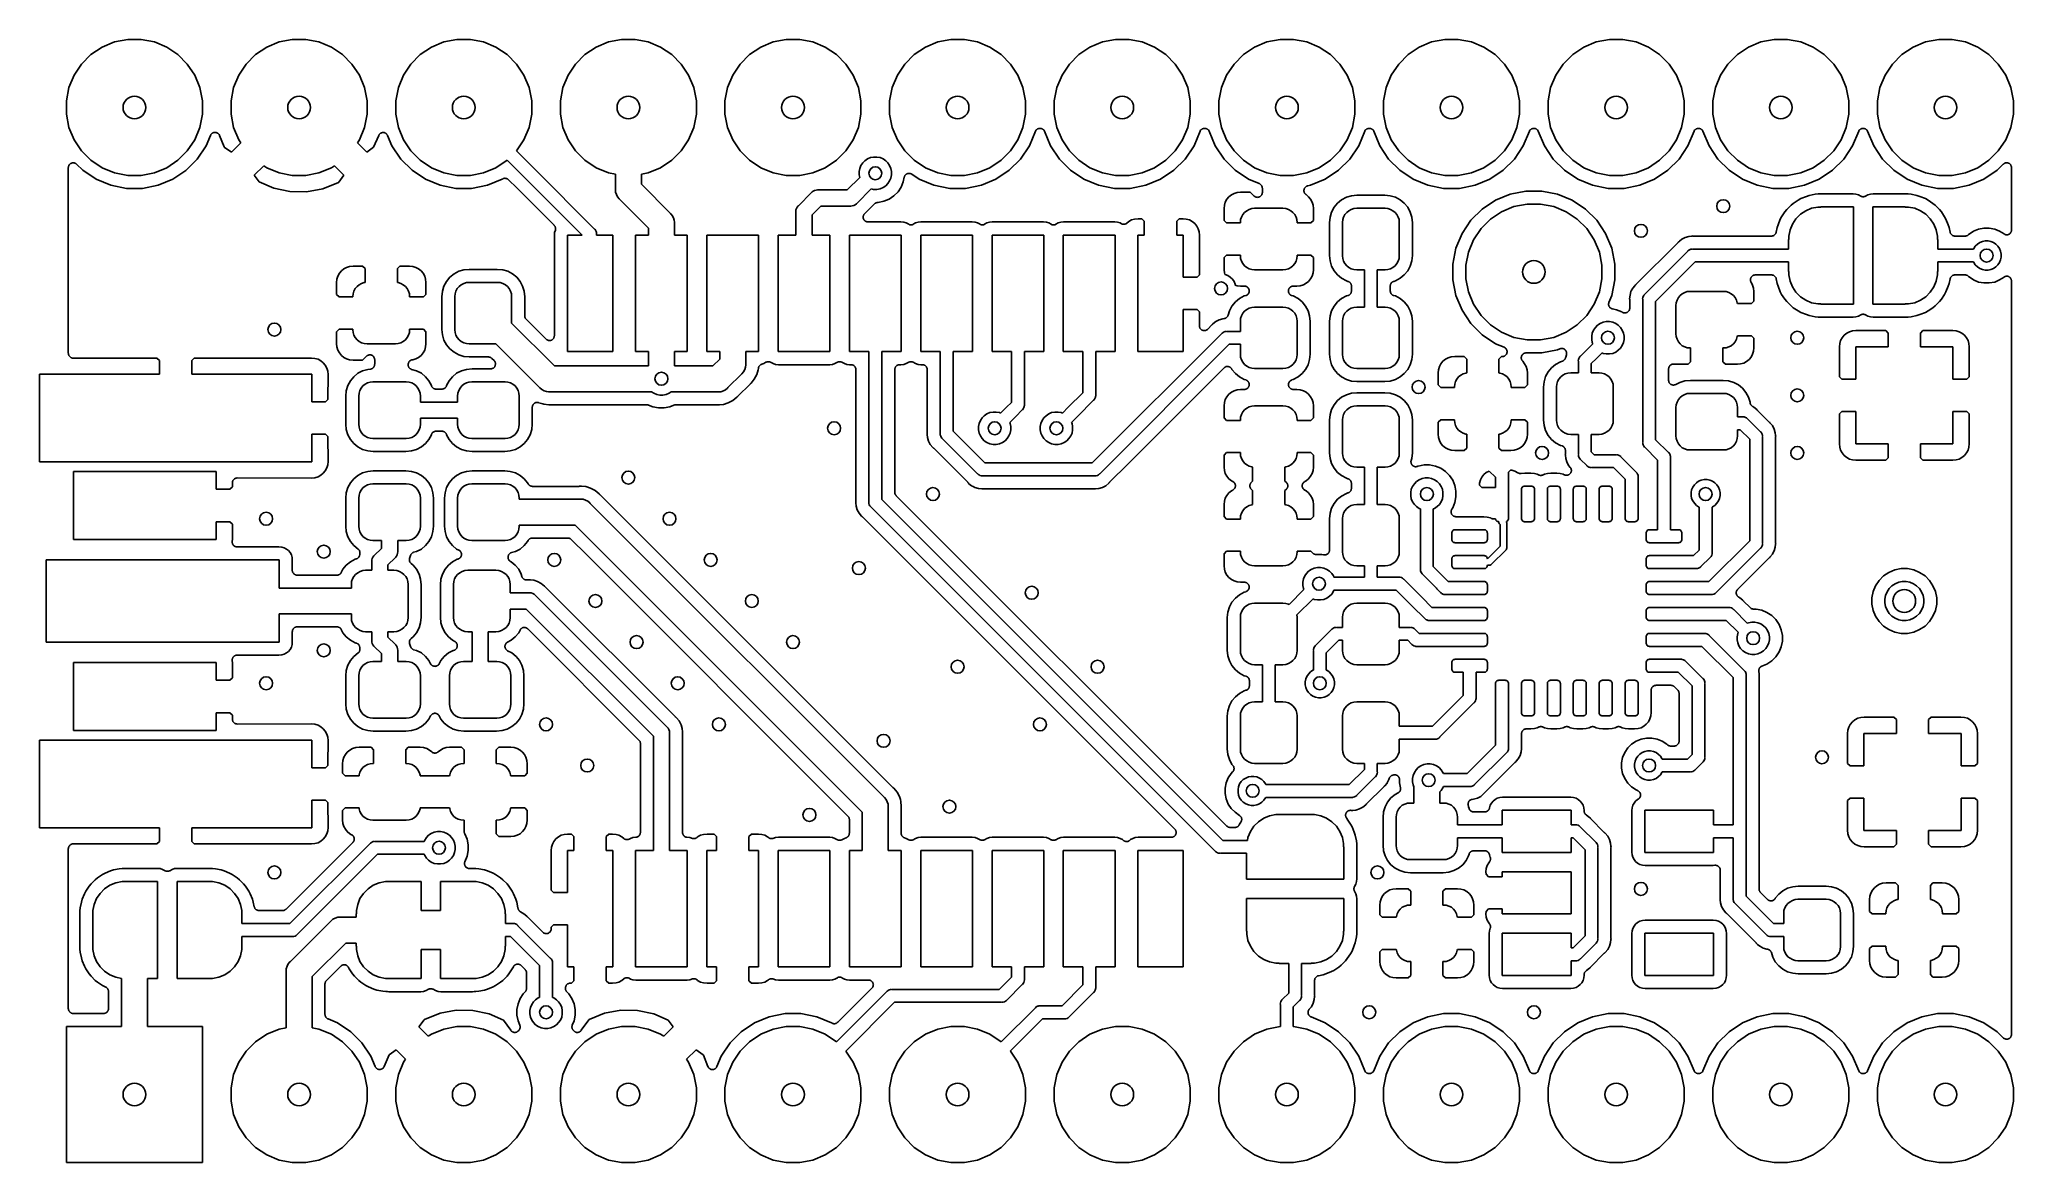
# Model space of a CAD drawing. Extents: x -0.06 to 1.14, y -0.04 to 0.64.
import ezdxf

# ---------------------------------------------------------------- set-up
doc = ezdxf.new("R2010")
doc.units = 0
doc.header["$MEASUREMENT"] = 0
doc.layers.add('BLACK', color=7, linetype='CONTINUOUS')

msp = doc.modelspace()

# ---------------------------------------------------------------- linework, layer by layer
at = {"layer": 'BLACK', "linetype": 'CONTINUOUS'}
for p, q in [((-0.0264, 0.6321), (-0.0196, 0.6366)), ((-0.0196, 0.6366), (-0.0121, 0.6398)), ((-0.0121, 0.6398), (-0.0041, 0.6413)), ((-0.0041, 0.6413), (0.0041, 0.6413)), ((0.0041, 0.6413), (0.0121, 0.6398)), ((0.0121, 0.6398), (0.0196, 0.6366)), ((0.0196, 0.6366), (0.0264, 0.6321)), ((0.0736, 0.6321), (0.0804, 0.6366)), ((0.0804, 0.6366), (0.0879, 0.6398)), ((0.0879, 0.6398), (0.0959, 0.6413)), ((0.0959, 0.6413), (0.1041, 0.6413)), ((0.1041, 0.6413), (0.1121, 0.6398)), ((0.1121, 0.6398), (0.1196, 0.6366)), ((0.1196, 0.6366), (0.1264, 0.6321)), ((0.1736, 0.6321), (0.1804, 0.6366)), ((0.1804, 0.6366), (0.1879, 0.6398)), ((0.1879, 0.6398), (0.1959, 0.6413)), ((0.1959, 0.6413), (0.2041, 0.6413)), ((0.2041, 0.6413), (0.2121, 0.6398)), ((0.2121, 0.6398), (0.2196, 0.6366)), ((0.2196, 0.6366), (0.2264, 0.6321)), ((0.2736, 0.6321), (0.2804, 0.6366)), ((0.2804, 0.6366), (0.2879, 0.6398)), ((0.2879, 0.6398), (0.2959, 0.6413)), ((0.2959, 0.6413), (0.3041, 0.6413)), ((0.3041, 0.6413), (0.3121, 0.6398)), ((0.3121, 0.6398), (0.3196, 0.6366)), ((0.3196, 0.6366), (0.3264, 0.6321)), ((0.3736, 0.6321), (0.3804, 0.6366)), ((0.3804, 0.6366), (0.3879, 0.6398)), ((0.3879, 0.6398), (0.3959, 0.6413)), ((0.3959, 0.6413), (0.4041, 0.6413)), ((0.4041, 0.6413), (0.4121, 0.6398)), ((0.4121, 0.6398), (0.4196, 0.6366)), ((0.4196, 0.6366), (0.4264, 0.6321)), ((0.4736, 0.6321), (0.4804, 0.6366)), ((0.4804, 0.6366), (0.4879, 0.6398)), ((0.4879, 0.6398), (0.4959, 0.6413)), ((0.4959, 0.6413), (0.5041, 0.6413)), ((0.5041, 0.6413), (0.5121, 0.6398)), ((0.5121, 0.6398), (0.5196, 0.6366)), ((0.5196, 0.6366), (0.5264, 0.6321)), ((0.5736, 0.6321), (0.5804, 0.6366)), ((0.5804, 0.6366), (0.5879, 0.6398)), ((0.5879, 0.6398), (0.5959, 0.6413)), ((0.5959, 0.6413), (0.6041, 0.6413)), ((0.6041, 0.6413), (0.6121, 0.6398)), ((0.6121, 0.6398), (0.6196, 0.6366)), ((0.6196, 0.6366), (0.6264, 0.6321)), ((0.6736, 0.6321), (0.6804, 0.6366)), ((0.6804, 0.6366), (0.6879, 0.6398)), ((0.6879, 0.6398), (0.6959, 0.6413)), ((0.6959, 0.6413), (0.7041, 0.6413)), ((0.7041, 0.6413), (0.7121, 0.6398)), ((0.7121, 0.6398), (0.7196, 0.6366)), ((0.7196, 0.6366), (0.7264, 0.6321)), ((0.7736, 0.6321), (0.7804, 0.6366)), ((0.7804, 0.6366), (0.7879, 0.6398)), ((0.7879, 0.6398), (0.7959, 0.6413)), ((0.7959, 0.6413), (0.8041, 0.6413)), ((0.8041, 0.6413), (0.8121, 0.6398)), ((0.8121, 0.6398), (0.8196, 0.6366)), ((0.8196, 0.6366), (0.8264, 0.6321)), ((0.8736, 0.6321), (0.8804, 0.6366)), ((0.8804, 0.6366), (0.8879, 0.6398)), ((0.8879, 0.6398), (0.8959, 0.6413)), ((0.8959, 0.6413), (0.9041, 0.6413)), ((0.9041, 0.6413), (0.9121, 0.6398)), ((0.9121, 0.6398), (0.9196, 0.6366)), ((0.9196, 0.6366), (0.9264, 0.6321)), ((0.9736, 0.6321), (0.9804, 0.6366)), ((0.9804, 0.6366), (0.9879, 0.6398)), ((0.9879, 0.6398), (0.9959, 0.6413)), ((0.9959, 0.6413), (1.0041, 0.6413)), ((1.0041, 0.6413), (1.0121, 0.6398)), ((1.0121, 0.6398), (1.0196, 0.6366)), ((1.0196, 0.6366), (1.0264, 0.6321)), ((1.0736, 0.6321), (1.0804, 0.6366)), ((1.0804, 0.6366), (1.0879, 0.6398)), ((1.0879, 0.6398), (1.0959, 0.6413)), ((1.0959, 0.6413), (1.1041, 0.6413)), ((1.1041, 0.6413), (1.1121, 0.6398)), ((1.1121, 0.6398), (1.1196, 0.6366)), ((1.1196, 0.6366), (1.1263, 0.6321)), ((-0.0366, 0.6196), (-0.0321, 0.6264)), ((-0.0321, 0.6264), (-0.0264, 0.6321)), ((0.0264, 0.6321), (0.0321, 0.6264)), ((0.0321, 0.6264), (0.0366, 0.6196)), ((0.0634, 0.6196), (0.0679, 0.6264)), ((0.0679, 0.6264), (0.0736, 0.6321)), ((0.1264, 0.6321), (0.1321, 0.6264)), ((0.1321, 0.6264), (0.1366, 0.6196)), ((0.1634, 0.6196), (0.1679, 0.6264)), ((0.1679, 0.6264), (0.1736, 0.6321)), ((0.2264, 0.6321), (0.2321, 0.6264)), ((0.2321, 0.6264), (0.2366, 0.6196)), ((0.2634, 0.6196), (0.2679, 0.6264)), ((0.2679, 0.6264), (0.2736, 0.6321)), ((0.3264, 0.6321), (0.3321, 0.6264)), ((0.3321, 0.6264), (0.3366, 0.6196)), ((0.3634, 0.6196), (0.3679, 0.6264)), ((0.3679, 0.6264), (0.3736, 0.6321)), ((0.4264, 0.6321), (0.4321, 0.6264)), ((0.4321, 0.6264), (0.4366, 0.6196)), ((0.4634, 0.6196), (0.4679, 0.6264)), ((0.4679, 0.6264), (0.4736, 0.6321)), ((0.5264, 0.6321), (0.5321, 0.6264)), ((0.5321, 0.6264), (0.5366, 0.6196)), ((0.5634, 0.6196), (0.5679, 0.6264)), ((0.5679, 0.6264), (0.5736, 0.6321)), ((0.6264, 0.6321), (0.6321, 0.6264)), ((0.6321, 0.6264), (0.6366, 0.6196)), ((0.6634, 0.6196), (0.6679, 0.6264)), ((0.6679, 0.6264), (0.6736, 0.6321)), ((0.7264, 0.6321), (0.7321, 0.6264)), ((0.7321, 0.6264), (0.7366, 0.6196)), ((0.7634, 0.6196), (0.7679, 0.6264)), ((0.7679, 0.6264), (0.7736, 0.6321)), ((0.8264, 0.6321), (0.8321, 0.6264)), ((0.8321, 0.6264), (0.8366, 0.6196)), ((0.8634, 0.6196), (0.8679, 0.6264)), ((0.8679, 0.6264), (0.8736, 0.6321)), ((0.9264, 0.6321), (0.9321, 0.6264)), ((0.9321, 0.6264), (0.9366, 0.6196)), ((0.9634, 0.6196), (0.9679, 0.6264)), ((0.9679, 0.6264), (0.9736, 0.6321)), ((1.0264, 0.6321), (1.0321, 0.6264)), ((1.0321, 0.6264), (1.0366, 0.6196)), ((1.0634, 0.6196), (1.0679, 0.6264)), ((1.0679, 0.6264), (1.0736, 0.6321)), ((1.1263, 0.6321), (1.1321, 0.6264)), ((1.1321, 0.6264), (1.1366, 0.6196)), ((-0.0413, 0.6041), (-0.0398, 0.6121)), ((-0.0398, 0.6121), (-0.0366, 0.6196)), ((0.0366, 0.6196), (0.0398, 0.6121)), ((0.0398, 0.6121), (0.0413, 0.6041)), ((0.0587, 0.6041), (0.0602, 0.6121)), ((0.0602, 0.6121), (0.0634, 0.6196)), ((0.1366, 0.6196), (0.1398, 0.6121)), ((0.1398, 0.6121), (0.1413, 0.6041)), ((0.1587, 0.6041), (0.1603, 0.6121)), ((0.1603, 0.6121), (0.1634, 0.6196)), ((0.2366, 0.6196), (0.2397, 0.6121)), ((0.2397, 0.6121), (0.2413, 0.6041)), ((0.2587, 0.6041), (0.2602, 0.6121)), ((0.2602, 0.6121), (0.2634, 0.6196)), ((0.3366, 0.6196), (0.3397, 0.6121)), ((0.3397, 0.6121), (0.3413, 0.6041)), ((0.3587, 0.6041), (0.3603, 0.6121)), ((0.3603, 0.6121), (0.3634, 0.6196)), ((0.4366, 0.6196), (0.4397, 0.6121)), ((0.4397, 0.6121), (0.4413, 0.6041)), ((0.4587, 0.6041), (0.4602, 0.6121)), ((0.4602, 0.6121), (0.4634, 0.6196)), ((0.5366, 0.6196), (0.5397, 0.6121)), ((0.5397, 0.6121), (0.5413, 0.6041)), ((0.5587, 0.6041), (0.5603, 0.6121)), ((0.5603, 0.6121), (0.5634, 0.6196)), ((0.6366, 0.6196), (0.6398, 0.6121)), ((0.6398, 0.6121), (0.6413, 0.6041)), ((0.6587, 0.6041), (0.6603, 0.6121)), ((0.6603, 0.6121), (0.6634, 0.6196)), ((0.7366, 0.6196), (0.7398, 0.6121)), ((0.7398, 0.6121), (0.7413, 0.6041)), ((0.7587, 0.6041), (0.7602, 0.6121)), ((0.7602, 0.6121), (0.7634, 0.6196)), ((0.8366, 0.6196), (0.8397, 0.6121)), ((0.8397, 0.6121), (0.8413, 0.6041)), ((0.8587, 0.6041), (0.8602, 0.6121)), ((0.8602, 0.6121), (0.8634, 0.6196)), ((0.9366, 0.6196), (0.9397, 0.6121)), ((0.9397, 0.6121), (0.9413, 0.6041)), ((0.9587, 0.6041), (0.9603, 0.6121)), ((0.9603, 0.6121), (0.9634, 0.6196)), ((1.0366, 0.6196), (1.0397, 0.6121)), ((1.0397, 0.6121), (1.0413, 0.6041)), ((1.0587, 0.6041), (1.0602, 0.6121)), ((1.0602, 0.6121), (1.0634, 0.6196)), ((1.1366, 0.6196), (1.1398, 0.6121)), ((1.1398, 0.6121), (1.1413, 0.6041)), ((-0.0413, 0.5959), (-0.0413, 0.6041)), ((0.0413, 0.6041), (0.0413, 0.5959)), ((0.0587, 0.5959), (0.0587, 0.6041)), ((0.1413, 0.6041), (0.1413, 0.5959)), ((0.1587, 0.5959), (0.1587, 0.6041)), ((0.2413, 0.6041), (0.2413, 0.5959)), ((0.2587, 0.5959), (0.2587, 0.6041)), ((0.3413, 0.6041), (0.3413, 0.5959)), ((0.3587, 0.5959), (0.3587, 0.6041)), ((0.4413, 0.6041), (0.4413, 0.5959)), ((0.4587, 0.5959), (0.4587, 0.6041)), ((0.5413, 0.6041), (0.5413, 0.5959)), ((0.5587, 0.5959), (0.5587, 0.6041)), ((0.6413, 0.6041), (0.6413, 0.5959)), ((0.6587, 0.5959), (0.6587, 0.6041)), ((0.7413, 0.6041), (0.7413, 0.5959)), ((0.7587, 0.5959), (0.7587, 0.6041)), ((0.8413, 0.6041), (0.8413, 0.5959)), ((0.8587, 0.5959), (0.8587, 0.6041)), ((0.9413, 0.6041), (0.9413, 0.5959)), ((0.9587, 0.5959), (0.9587, 0.6041)), ((1.0413, 0.6041), (1.0413, 0.5959)), ((1.0587, 0.5959), (1.0587, 0.6041)), ((1.1413, 0.6041), (1.1413, 0.5959)), ((-0.0398, 0.5879), (-0.0413, 0.5959)), ((-0.0366, 0.5804), (-0.0398, 0.5879)), ((0.0398, 0.5879), (0.0366, 0.5804)), ((0.0413, 0.5959), (0.0398, 0.5879)), ((0.0602, 0.5879), (0.0587, 0.5959)), ((0.0634, 0.5804), (0.0602, 0.5879)), ((0.1398, 0.5879), (0.1366, 0.5804)), ((0.1413, 0.5959), (0.1398, 0.5879)), ((0.1603, 0.5879), (0.1587, 0.5959)), ((0.1634, 0.5804), (0.1603, 0.5879)), ((0.2397, 0.5879), (0.2366, 0.5804)), ((0.2413, 0.5959), (0.2397, 0.5879)), ((0.2602, 0.5879), (0.2587, 0.5959)), ((0.2634, 0.5804), (0.2602, 0.5879)), ((0.3397, 0.5879), (0.3366, 0.5804)), ((0.3413, 0.5959), (0.3397, 0.5879)), ((0.3603, 0.5879), (0.3587, 0.5959)), ((0.3634, 0.5804), (0.3603, 0.5879)), ((0.4397, 0.5879), (0.4366, 0.5804)), ((0.4413, 0.5959), (0.4397, 0.5879)), ((0.4602, 0.5879), (0.4587, 0.5959)), ((0.4634, 0.5804), (0.4602, 0.5879)), ((0.5397, 0.5879), (0.5366, 0.5804)), ((0.5413, 0.5959), (0.5397, 0.5879)), ((0.5603, 0.5879), (0.5587, 0.5959)), ((0.5634, 0.5804), (0.5603, 0.5879)), ((0.6398, 0.5879), (0.6366, 0.5804)), ((0.6413, 0.5959), (0.6398, 0.5879)), ((0.6603, 0.5879), (0.6587, 0.5959)), ((0.6634, 0.5804), (0.6603, 0.5879)), ((0.7398, 0.5879), (0.7366, 0.5804)), ((0.7413, 0.5959), (0.7398, 0.5879)), ((0.7602, 0.5879), (0.7587, 0.5959)), ((0.7634, 0.5804), (0.7602, 0.5879)), ((0.8397, 0.5879), (0.8366, 0.5804)), ((0.8413, 0.5959), (0.8397, 0.5879)), ((0.8602, 0.5879), (0.8587, 0.5959)), ((0.8634, 0.5804), (0.8602, 0.5879)), ((0.9397, 0.5879), (0.9366, 0.5804)), ((0.9413, 0.5959), (0.9397, 0.5879)), ((0.9603, 0.5879), (0.9587, 0.5959)), ((0.9634, 0.5804), (0.9603, 0.5879)), ((1.0397, 0.5879), (1.0366, 0.5804)), ((1.0413, 0.5959), (1.0397, 0.5879)), ((1.0602, 0.5879), (1.0587, 0.5959)), ((1.0634, 0.5804), (1.0602, 0.5879)), ((1.1398, 0.5879), (1.1366, 0.5804)), ((1.1413, 0.5959), (1.1398, 0.5879)), ((-0.0321, 0.5736), (-0.0366, 0.5804)), ((0.0366, 0.5804), (0.0321, 0.5736)), ((0.0382, 0.5686), (0.0436, 0.5767)), ((0.0436, 0.5767), (0.0462, 0.583)), ((0.0462, 0.583), (0.0464, 0.5833)), ((0.0462, 0.583), (0.0462, 0.583)), ((0.0462, 0.583), (0.0462, 0.583)), ((0.0462, 0.583), (0.0462, 0.583)), ((0.0464, 0.5833), (0.0465, 0.5835)), ((0.0465, 0.5835), (0.0467, 0.5838)), ((0.0465, 0.5835), (0.0465, 0.5835)), ((0.0465, 0.5835), (0.0465, 0.5835)), ((0.0467, 0.5838), (0.0469, 0.584)), ((0.0469, 0.584), (0.0471, 0.5842)), ((0.0469, 0.584), (0.0469, 0.584)), ((0.0469, 0.584), (0.0469, 0.584)), ((0.0471, 0.5842), (0.0473, 0.5843)), ((0.0473, 0.5843), (0.0473, 0.5843)), ((0.0473, 0.5843), (0.0474, 0.5843)), ((0.0474, 0.5843), (0.0476, 0.5845)), ((0.0476, 0.5845), (0.0478, 0.5846)), ((0.0478, 0.5846), (0.0479, 0.5846)), ((0.0479, 0.5846), (0.0481, 0.5847)), ((0.0479, 0.5846), (0.0479, 0.5846)), ((0.0481, 0.5847), (0.0484, 0.5848)), ((0.0484, 0.5848), (0.0484, 0.5848)), ((0.0484, 0.5848), (0.0484, 0.5848)), ((0.0484, 0.5848), (0.0487, 0.5848)), ((0.0487, 0.5848), (0.049, 0.5848)), ((0.049, 0.5848), (0.049, 0.5848)), ((0.049, 0.5848), (0.049, 0.5848)), ((0.049, 0.5848), (0.0493, 0.5848)), ((0.0493, 0.5848), (0.0495, 0.5847)), ((0.0495, 0.5847), (0.0496, 0.5847)), ((0.0496, 0.5847), (0.0496, 0.5847)), ((0.0496, 0.5847), (0.0498, 0.5847)), ((0.0498, 0.5847), (0.0501, 0.5846)), ((0.0501, 0.5846), (0.0501, 0.5846)), ((0.0501, 0.5846), (0.0501, 0.5846)), ((0.0501, 0.5846), (0.0504, 0.5844)), ((0.0504, 0.5844), (0.0506, 0.5843)), ((0.0506, 0.5843), (0.0506, 0.5843)), ((0.0506, 0.5843), (0.0506, 0.5843)), ((0.0506, 0.5843), (0.0508, 0.5841)), ((0.0508, 0.5841), (0.051, 0.5839)), ((0.051, 0.5839), (0.0511, 0.5839)), ((0.0511, 0.5839), (0.0511, 0.5839)), ((0.0511, 0.5839), (0.0512, 0.5837)), ((0.0512, 0.5837), (0.0514, 0.5835)), ((0.0514, 0.5835), (0.0514, 0.5835)), ((0.0514, 0.5835), (0.0514, 0.5835)), ((0.0514, 0.5835), (0.0516, 0.5832)), ((0.0516, 0.5832), (0.0517, 0.583)), ((0.0517, 0.583), (0.0517, 0.583)), ((0.0517, 0.583), (0.0517, 0.583)), ((0.0517, 0.583), (0.0544, 0.5761)), ((0.0544, 0.5761), (0.0546, 0.5759)), ((0.0546, 0.5759), (0.0589, 0.5728)), ((0.0589, 0.5728), (0.0646, 0.5785)), ((0.0646, 0.5785), (0.0634, 0.5804)), ((0.1366, 0.5804), (0.1354, 0.5785)), ((0.1354, 0.5785), (0.1411, 0.5728)), ((0.1411, 0.5728), (0.1453, 0.5758)), ((0.1453, 0.5758), (0.1484, 0.5829)), ((0.1484, 0.583), (0.1485, 0.5832)), ((0.1484, 0.5829), (0.1484, 0.583)), ((0.1484, 0.5829), (0.1484, 0.5829)), ((0.1484, 0.5829), (0.1484, 0.5829)), ((0.1485, 0.5832), (0.1486, 0.5834)), ((0.1486, 0.5834), (0.1487, 0.5835)), ((0.1487, 0.5835), (0.1488, 0.5837)), ((0.1487, 0.5835), (0.1487, 0.5835)), ((0.1488, 0.5837), (0.149, 0.5839)), ((0.149, 0.5839), (0.1493, 0.5841)), ((0.149, 0.5839), (0.149, 0.5839)), ((0.149, 0.5839), (0.149, 0.5839)), ((0.1493, 0.5841), (0.1495, 0.5843)), ((0.1495, 0.5843), (0.1497, 0.5844)), ((0.1495, 0.5843), (0.1495, 0.5843)), ((0.1495, 0.5843), (0.1495, 0.5843)), ((0.1497, 0.5844), (0.15, 0.5845)), ((0.15, 0.5845), (0.1503, 0.5846)), ((0.15, 0.5845), (0.15, 0.5845)), ((0.15, 0.5845), (0.15, 0.5845)), ((0.1503, 0.5846), (0.1505, 0.5847)), ((0.1505, 0.5847), (0.1505, 0.5847)), ((0.1505, 0.5847), (0.1506, 0.5847)), ((0.1506, 0.5847), (0.1508, 0.5847)), ((0.1508, 0.5847), (0.1511, 0.5847)), ((0.1511, 0.5847), (0.1511, 0.5847)), ((0.1511, 0.5847), (0.1511, 0.5847)), ((0.1511, 0.5847), (0.1514, 0.5847)), ((0.1514, 0.5847), (0.1517, 0.5847)), ((0.1517, 0.5847), (0.1517, 0.5847)), ((0.1517, 0.5847), (0.1517, 0.5847)), ((0.1517, 0.5847), (0.152, 0.5846)), ((0.152, 0.5846), (0.1522, 0.5845)), ((0.1522, 0.5845), (0.1522, 0.5845)), ((0.1522, 0.5845), (0.1523, 0.5845)), ((0.1523, 0.5845), (0.1525, 0.5844)), ((0.1525, 0.5844), (0.1527, 0.5842)), ((0.1527, 0.5842), (0.1527, 0.5842)), ((0.1527, 0.5842), (0.1528, 0.5842)), ((0.1528, 0.5842), (0.153, 0.584)), ((0.153, 0.584), (0.1532, 0.5839)), ((0.1532, 0.5839), (0.1532, 0.5839)), ((0.1532, 0.5839), (0.1532, 0.5838)), ((0.1532, 0.5838), (0.1534, 0.5836)), ((0.1534, 0.5836), (0.1535, 0.5834)), ((0.1535, 0.5834), (0.1535, 0.5834)), ((0.1535, 0.5834), (0.1536, 0.5834)), ((0.1536, 0.5834), (0.1537, 0.5831)), ((0.1537, 0.5831), (0.1538, 0.5829)), ((0.1538, 0.5829), (0.1564, 0.5767)), ((0.1564, 0.5767), (0.1618, 0.5686)), ((0.1679, 0.5736), (0.1634, 0.5804)), ((0.2366, 0.5804), (0.2321, 0.5736)), ((0.2679, 0.5736), (0.2634, 0.5804)), ((0.3366, 0.5804), (0.3321, 0.5736)), ((0.3679, 0.5736), (0.3634, 0.5804)), ((0.4366, 0.5804), (0.4321, 0.5736)), ((0.4679, 0.5736), (0.4634, 0.5804)), ((0.5366, 0.5804), (0.5321, 0.5736)), ((0.5382, 0.5686), (0.5436, 0.5767)), ((0.5436, 0.5767), (0.5473, 0.5855)), ((0.5473, 0.5856), (0.5474, 0.5858)), ((0.5473, 0.5855), (0.5473, 0.5856)), ((0.5473, 0.5856), (0.5473, 0.5856)), ((0.5473, 0.5856), (0.5473, 0.5856)), ((0.5473, 0.5856), (0.5473, 0.5856)), ((0.5474, 0.5858), (0.5476, 0.5861)), ((0.5476, 0.5861), (0.5478, 0.5863)), ((0.5476, 0.5861), (0.5476, 0.5861)), ((0.5476, 0.5861), (0.5476, 0.5861)), ((0.5478, 0.5863), (0.5479, 0.5865)), ((0.5479, 0.5865), (0.5482, 0.5867)), ((0.5479, 0.5865), (0.5479, 0.5865)), ((0.5479, 0.5865), (0.5479, 0.5865)), ((0.5482, 0.5867), (0.5484, 0.5869)), ((0.5484, 0.5869), (0.5486, 0.587)), ((0.5484, 0.5869), (0.5484, 0.5869)), ((0.5484, 0.5869), (0.5484, 0.5869)), ((0.5486, 0.587), (0.5489, 0.5871)), ((0.5489, 0.5871), (0.5492, 0.5872)), ((0.5489, 0.5871), (0.5489, 0.5871)), ((0.5489, 0.5871), (0.5489, 0.5871)), ((0.5492, 0.5872), (0.5494, 0.5873)), ((0.5494, 0.5873), (0.5494, 0.5873)), ((0.5494, 0.5873), (0.5495, 0.5873)), ((0.5495, 0.5873), (0.5497, 0.5873)), ((0.5497, 0.5873), (0.55, 0.5873)), ((0.55, 0.5873), (0.55, 0.5873)), ((0.55, 0.5873), (0.55, 0.5873)), ((0.55, 0.5873), (0.5503, 0.5873)), ((0.5503, 0.5873), (0.5506, 0.5873)), ((0.5506, 0.5873), (0.5506, 0.5873)), ((0.5506, 0.5873), (0.5506, 0.5873)), ((0.5506, 0.5873), (0.5509, 0.5872)), ((0.5509, 0.5872), (0.5511, 0.5871)), ((0.5511, 0.5871), (0.5511, 0.5871)), ((0.5511, 0.5871), (0.5511, 0.5871)), ((0.5511, 0.5871), (0.5514, 0.587)), ((0.5514, 0.587), (0.5516, 0.5868)), ((0.5516, 0.5868), (0.5517, 0.5868)), ((0.5517, 0.5868), (0.5517, 0.5868)), ((0.5517, 0.5868), (0.5519, 0.5867)), ((0.5519, 0.5867), (0.5521, 0.5865)), ((0.5521, 0.5865), (0.5521, 0.5865)), ((0.5521, 0.5865), (0.5521, 0.5865)), ((0.5521, 0.5865), (0.5523, 0.5863)), ((0.5523, 0.5863), (0.5525, 0.586)), ((0.5525, 0.586), (0.5525, 0.586)), ((0.5525, 0.586), (0.5525, 0.586)), ((0.5525, 0.586), (0.5526, 0.5858)), ((0.5526, 0.5858), (0.5527, 0.5855)), ((0.5527, 0.5855), (0.5564, 0.5767)), ((0.5564, 0.5767), (0.5618, 0.5686)), ((0.5679, 0.5736), (0.5634, 0.5804)), ((0.6366, 0.5804), (0.6321, 0.5736)), ((0.6382, 0.5686), (0.6436, 0.5767)), ((0.6436, 0.5767), (0.6473, 0.5855)), ((0.6473, 0.5856), (0.6474, 0.5858)), ((0.6473, 0.5855), (0.6473, 0.5856)), ((0.6473, 0.5856), (0.6473, 0.5856)), ((0.6473, 0.5856), (0.6473, 0.5856)), ((0.6473, 0.5856), (0.6473, 0.5856)), ((0.6474, 0.5858), (0.6476, 0.5861)), ((0.6476, 0.5861), (0.6478, 0.5863)), ((0.6476, 0.5861), (0.6476, 0.5861)), ((0.6476, 0.5861), (0.6476, 0.5861)), ((0.6478, 0.5863), (0.6479, 0.5865)), ((0.6479, 0.5865), (0.6482, 0.5867)), ((0.6479, 0.5865), (0.6479, 0.5865)), ((0.6479, 0.5865), (0.6479, 0.5865)), ((0.6482, 0.5867), (0.6484, 0.5869)), ((0.6484, 0.5869), (0.6486, 0.587)), ((0.6484, 0.5869), (0.6484, 0.5869)), ((0.6484, 0.5869), (0.6484, 0.5869)), ((0.6486, 0.587), (0.6489, 0.5871)), ((0.6489, 0.5871), (0.6492, 0.5872)), ((0.6489, 0.5871), (0.6489, 0.5871)), ((0.6489, 0.5871), (0.6489, 0.5871)), ((0.6492, 0.5872), (0.6494, 0.5873)), ((0.6494, 0.5873), (0.6494, 0.5873)), ((0.6494, 0.5873), (0.6495, 0.5873)), ((0.6495, 0.5873), (0.6497, 0.5873)), ((0.6497, 0.5873), (0.65, 0.5873)), ((0.65, 0.5873), (0.65, 0.5873)), ((0.65, 0.5873), (0.65, 0.5873)), ((0.65, 0.5873), (0.6503, 0.5873)), ((0.6503, 0.5873), (0.6506, 0.5873)), ((0.6506, 0.5873), (0.6506, 0.5873)), ((0.6506, 0.5873), (0.6506, 0.5873)), ((0.6506, 0.5873), (0.6509, 0.5872)), ((0.6509, 0.5872), (0.6511, 0.5871)), ((0.6511, 0.5871), (0.6511, 0.5871)), ((0.6511, 0.5871), (0.6511, 0.5871)), ((0.6511, 0.5871), (0.6514, 0.587)), ((0.6514, 0.587), (0.6516, 0.5868)), ((0.6516, 0.5868), (0.6517, 0.5868)), ((0.6517, 0.5868), (0.6517, 0.5868)), ((0.6517, 0.5868), (0.6519, 0.5867)), ((0.6519, 0.5867), (0.6521, 0.5865)), ((0.6521, 0.5865), (0.6521, 0.5865)), ((0.6521, 0.5865), (0.6521, 0.5865)), ((0.6521, 0.5865), (0.6523, 0.5863)), ((0.6523, 0.5863), (0.6525, 0.586)), ((0.6525, 0.586), (0.6525, 0.586)), ((0.6525, 0.586), (0.6525, 0.586)), ((0.6525, 0.586), (0.6526, 0.5858)), ((0.6526, 0.5858), (0.6527, 0.5855)), ((0.6527, 0.5855), (0.6564, 0.5767)), ((0.6564, 0.5767), (0.6618, 0.5686)), ((0.6679, 0.5736), (0.6634, 0.5804)), ((0.7366, 0.5804), (0.7321, 0.5736)), ((0.7382, 0.5686), (0.7436, 0.5767)), ((0.7436, 0.5767), (0.7473, 0.5855)), ((0.7473, 0.5856), (0.7474, 0.5858)), ((0.7473, 0.5855), (0.7473, 0.5856)), ((0.7473, 0.5856), (0.7473, 0.5856)), ((0.7473, 0.5856), (0.7473, 0.5856)), ((0.7473, 0.5856), (0.7473, 0.5856)), ((0.7474, 0.5858), (0.7476, 0.5861)), ((0.7476, 0.5861), (0.7478, 0.5863)), ((0.7476, 0.5861), (0.7476, 0.5861)), ((0.7476, 0.5861), (0.7476, 0.5861)), ((0.7478, 0.5863), (0.7479, 0.5865)), ((0.7479, 0.5865), (0.7482, 0.5867)), ((0.7479, 0.5865), (0.7479, 0.5865)), ((0.7479, 0.5865), (0.7479, 0.5865)), ((0.7482, 0.5867), (0.7484, 0.5869)), ((0.7484, 0.5869), (0.7486, 0.587)), ((0.7484, 0.5869), (0.7484, 0.5869)), ((0.7484, 0.5869), (0.7484, 0.5869)), ((0.7486, 0.587), (0.7489, 0.5871)), ((0.7489, 0.5871), (0.7492, 0.5872)), ((0.7489, 0.5871), (0.7489, 0.5871)), ((0.7489, 0.5871), (0.7489, 0.5871)), ((0.7492, 0.5872), (0.7494, 0.5873)), ((0.7494, 0.5873), (0.7494, 0.5873)), ((0.7494, 0.5873), (0.7495, 0.5873)), ((0.7495, 0.5873), (0.7497, 0.5873)), ((0.7497, 0.5873), (0.75, 0.5873)), ((0.75, 0.5873), (0.75, 0.5873)), ((0.75, 0.5873), (0.75, 0.5873)), ((0.75, 0.5873), (0.7503, 0.5873)), ((0.7503, 0.5873), (0.7506, 0.5873)), ((0.7506, 0.5873), (0.7506, 0.5873)), ((0.7506, 0.5873), (0.7506, 0.5873)), ((0.7506, 0.5873), (0.7509, 0.5872)), ((0.7509, 0.5872), (0.7511, 0.5871)), ((0.7511, 0.5871), (0.7511, 0.5871)), ((0.7511, 0.5871), (0.7511, 0.5871)), ((0.7511, 0.5871), (0.7514, 0.587)), ((0.7514, 0.587), (0.7516, 0.5868)), ((0.7516, 0.5868), (0.7517, 0.5868)), ((0.7517, 0.5868), (0.7517, 0.5868)), ((0.7517, 0.5868), (0.7519, 0.5867)), ((0.7519, 0.5867), (0.7521, 0.5865)), ((0.7521, 0.5865), (0.7521, 0.5865)), ((0.7521, 0.5865), (0.7521, 0.5865)), ((0.7521, 0.5865), (0.7523, 0.5863)), ((0.7523, 0.5863), (0.7525, 0.586)), ((0.7525, 0.586), (0.7525, 0.586)), ((0.7525, 0.586), (0.7525, 0.586)), ((0.7525, 0.586), (0.7526, 0.5858)), ((0.7526, 0.5858), (0.7527, 0.5855)), ((0.7527, 0.5855), (0.7564, 0.5767)), ((0.7564, 0.5767), (0.7618, 0.5686)), ((0.7679, 0.5736), (0.7634, 0.5804)), ((0.8366, 0.5804), (0.8321, 0.5736)), ((0.8382, 0.5686), (0.8436, 0.5767)), ((0.8436, 0.5767), (0.8473, 0.5855)), ((0.8473, 0.5856), (0.8474, 0.5858)), ((0.8473, 0.5855), (0.8473, 0.5856)), ((0.8473, 0.5856), (0.8473, 0.5856)), ((0.8473, 0.5856), (0.8473, 0.5856)), ((0.8473, 0.5856), (0.8473, 0.5856)), ((0.8474, 0.5858), (0.8476, 0.5861)), ((0.8476, 0.5861), (0.8478, 0.5863)), ((0.8476, 0.5861), (0.8476, 0.5861)), ((0.8476, 0.5861), (0.8476, 0.5861)), ((0.8478, 0.5863), (0.8479, 0.5865)), ((0.8479, 0.5865), (0.8482, 0.5867)), ((0.8479, 0.5865), (0.8479, 0.5865)), ((0.8479, 0.5865), (0.8479, 0.5865)), ((0.8482, 0.5867), (0.8484, 0.5869)), ((0.8484, 0.5869), (0.8486, 0.587)), ((0.8484, 0.5869), (0.8484, 0.5869)), ((0.8484, 0.5869), (0.8484, 0.5869)), ((0.8486, 0.587), (0.8489, 0.5871)), ((0.8489, 0.5871), (0.8492, 0.5872)), ((0.8489, 0.5871), (0.8489, 0.5871)), ((0.8489, 0.5871), (0.8489, 0.5871)), ((0.8492, 0.5872), (0.8494, 0.5873)), ((0.8494, 0.5873), (0.8494, 0.5873)), ((0.8494, 0.5873), (0.8495, 0.5873)), ((0.8495, 0.5873), (0.8497, 0.5873)), ((0.8497, 0.5873), (0.85, 0.5873)), ((0.85, 0.5873), (0.85, 0.5873)), ((0.85, 0.5873), (0.85, 0.5873)), ((0.85, 0.5873), (0.8503, 0.5873)), ((0.8503, 0.5873), (0.8506, 0.5873)), ((0.8506, 0.5873), (0.8506, 0.5873)), ((0.8506, 0.5873), (0.8506, 0.5873)), ((0.8506, 0.5873), (0.8509, 0.5872)), ((0.8509, 0.5872), (0.8511, 0.5871)), ((0.8511, 0.5871), (0.8511, 0.5871)), ((0.8511, 0.5871), (0.8511, 0.5871)), ((0.8511, 0.5871), (0.8514, 0.587)), ((0.8514, 0.587), (0.8516, 0.5868)), ((0.8516, 0.5868), (0.8517, 0.5868)), ((0.8517, 0.5868), (0.8517, 0.5868)), ((0.8517, 0.5868), (0.8519, 0.5867)), ((0.8519, 0.5867), (0.8521, 0.5865)), ((0.8521, 0.5865), (0.8521, 0.5865)), ((0.8521, 0.5865), (0.8521, 0.5865)), ((0.8521, 0.5865), (0.8523, 0.5863)), ((0.8523, 0.5863), (0.8525, 0.586)), ((0.8525, 0.586), (0.8525, 0.586)), ((0.8525, 0.586), (0.8525, 0.586)), ((0.8525, 0.586), (0.8526, 0.5858)), ((0.8526, 0.5858), (0.8527, 0.5855)), ((0.8527, 0.5855), (0.8564, 0.5767)), ((0.8564, 0.5767), (0.8618, 0.5686)), ((0.8679, 0.5736), (0.8634, 0.5804)), ((0.9366, 0.5804), (0.9321, 0.5736)), ((0.9382, 0.5686), (0.9436, 0.5767)), ((0.9436, 0.5767), (0.9473, 0.5855)), ((0.9473, 0.5856), (0.9474, 0.5858)), ((0.9473, 0.5855), (0.9473, 0.5856)), ((0.9473, 0.5856), (0.9473, 0.5856)), ((0.9473, 0.5856), (0.9473, 0.5856)), ((0.9473, 0.5856), (0.9473, 0.5856)), ((0.9474, 0.5858), (0.9476, 0.5861)), ((0.9476, 0.5861), (0.9478, 0.5863)), ((0.9476, 0.5861), (0.9476, 0.5861)), ((0.9476, 0.5861), (0.9476, 0.5861)), ((0.9478, 0.5863), (0.9479, 0.5865)), ((0.9479, 0.5865), (0.9482, 0.5867)), ((0.9479, 0.5865), (0.9479, 0.5865)), ((0.9479, 0.5865), (0.9479, 0.5865)), ((0.9482, 0.5867), (0.9484, 0.5869)), ((0.9484, 0.5869), (0.9486, 0.587)), ((0.9484, 0.5869), (0.9484, 0.5869)), ((0.9484, 0.5869), (0.9484, 0.5869)), ((0.9486, 0.587), (0.9489, 0.5871)), ((0.9489, 0.5871), (0.9492, 0.5872)), ((0.9489, 0.5871), (0.9489, 0.5871)), ((0.9489, 0.5871), (0.9489, 0.5871)), ((0.9492, 0.5872), (0.9494, 0.5873)), ((0.9494, 0.5873), (0.9494, 0.5873)), ((0.9494, 0.5873), (0.9495, 0.5873)), ((0.9495, 0.5873), (0.9497, 0.5873)), ((0.9497, 0.5873), (0.95, 0.5873)), ((0.95, 0.5873), (0.95, 0.5873)), ((0.95, 0.5873), (0.95, 0.5873)), ((0.95, 0.5873), (0.9503, 0.5873)), ((0.9503, 0.5873), (0.9506, 0.5873)), ((0.9506, 0.5873), (0.9506, 0.5873)), ((0.9506, 0.5873), (0.9506, 0.5873)), ((0.9506, 0.5873), (0.9509, 0.5872)), ((0.9509, 0.5872), (0.9511, 0.5871)), ((0.9511, 0.5871), (0.9511, 0.5871)), ((0.9511, 0.5871), (0.9511, 0.5871)), ((0.9511, 0.5871), (0.9514, 0.587)), ((0.9514, 0.587), (0.9516, 0.5868)), ((0.9516, 0.5868), (0.9517, 0.5868)), ((0.9517, 0.5868), (0.9517, 0.5868)), ((0.9517, 0.5868), (0.9519, 0.5867)), ((0.9519, 0.5867), (0.9521, 0.5865)), ((0.9521, 0.5865), (0.9521, 0.5865)), ((0.9521, 0.5865), (0.9521, 0.5865)), ((0.9521, 0.5865), (0.9523, 0.5863)), ((0.9523, 0.5863), (0.9525, 0.586)), ((0.9525, 0.586), (0.9525, 0.586)), ((0.9525, 0.586), (0.9525, 0.586)), ((0.9525, 0.586), (0.9526, 0.5858)), ((0.9526, 0.5858), (0.9527, 0.5855)), ((0.9527, 0.5855), (0.9564, 0.5767)), ((0.9564, 0.5767), (0.9618, 0.5686)), ((0.9679, 0.5736), (0.9634, 0.5804)), ((1.0366, 0.5804), (1.0321, 0.5736)), ((1.0382, 0.5686), (1.0436, 0.5767)), ((1.0436, 0.5767), (1.0473, 0.5855)), ((1.0473, 0.5856), (1.0474, 0.5858)), ((1.0473, 0.5855), (1.0473, 0.5856)), ((1.0473, 0.5856), (1.0473, 0.5856)), ((1.0473, 0.5856), (1.0473, 0.5856)), ((1.0473, 0.5856), (1.0473, 0.5856)), ((1.0474, 0.5858), (1.0476, 0.5861)), ((1.0476, 0.5861), (1.0477, 0.5863)), ((1.0476, 0.5861), (1.0476, 0.5861)), ((1.0476, 0.5861), (1.0476, 0.5861)), ((1.0477, 0.5863), (1.0479, 0.5865)), ((1.0479, 0.5865), (1.0482, 0.5867)), ((1.0479, 0.5865), (1.0479, 0.5865)), ((1.0479, 0.5865), (1.0479, 0.5865)), ((1.0482, 0.5867), (1.0484, 0.5869)), ((1.0484, 0.5869), (1.0487, 0.587)), ((1.0484, 0.5869), (1.0484, 0.5869)), ((1.0484, 0.5869), (1.0484, 0.5869)), ((1.0487, 0.587), (1.0489, 0.5871)), ((1.0489, 0.5871), (1.0492, 0.5872)), ((1.0489, 0.5871), (1.0489, 0.5871)), ((1.0489, 0.5871), (1.0489, 0.5871)), ((1.0492, 0.5872), (1.0494, 0.5873)), ((1.0494, 0.5873), (1.0494, 0.5873)), ((1.0494, 0.5873), (1.0494, 0.5873)), ((1.0494, 0.5873), (1.0497, 0.5873)), ((1.0497, 0.5873), (1.05, 0.5873)), ((1.05, 0.5873), (1.05, 0.5873)), ((1.05, 0.5873), (1.05, 0.5873)), ((1.05, 0.5873), (1.0503, 0.5873)), ((1.0503, 0.5873), (1.0506, 0.5873)), ((1.0506, 0.5873), (1.0506, 0.5873)), ((1.0506, 0.5873), (1.0506, 0.5873)), ((1.0506, 0.5873), (1.0509, 0.5872)), ((1.0509, 0.5872), (1.0511, 0.5871)), ((1.0511, 0.5871), (1.0511, 0.5871)), ((1.0511, 0.5871), (1.0512, 0.5871)), ((1.0512, 0.5871), (1.0514, 0.587)), ((1.0514, 0.587), (1.0516, 0.5868)), ((1.0516, 0.5868), (1.0516, 0.5868)), ((1.0516, 0.5868), (1.0517, 0.5868)), ((1.0517, 0.5868), (1.0519, 0.5867)), ((1.0519, 0.5867), (1.0521, 0.5865)), ((1.0521, 0.5865), (1.0521, 0.5865)), ((1.0521, 0.5865), (1.0521, 0.5865)), ((1.0521, 0.5865), (1.0523, 0.5863)), ((1.0523, 0.5863), (1.0525, 0.586)), ((1.0525, 0.586), (1.0525, 0.586)), ((1.0525, 0.586), (1.0525, 0.586)), ((1.0525, 0.586), (1.0526, 0.5858)), ((1.0526, 0.5858), (1.0527, 0.5855)), ((1.0527, 0.5855), (1.0564, 0.5767)), ((1.0564, 0.5767), (1.0618, 0.5686)), ((1.0679, 0.5736), (1.0634, 0.5804)), ((1.1366, 0.5804), (1.1321, 0.5736)), ((-0.0402, 0.5635), (-0.0401, 0.5638)), ((-0.0401, 0.564), (-0.04, 0.5643)), ((-0.0401, 0.5638), (-0.0401, 0.564)), ((-0.0401, 0.564), (-0.0401, 0.564)), ((-0.0401, 0.564), (-0.0401, 0.564)), ((-0.04, 0.5643), (-0.0399, 0.5646)), ((-0.0399, 0.5646), (-0.0398, 0.5648)), ((-0.0399, 0.5646), (-0.0399, 0.5646)), ((-0.0399, 0.5646), (-0.0399, 0.5646)), ((-0.0398, 0.5648), (-0.0396, 0.5651)), ((-0.0396, 0.5651), (-0.0395, 0.5653)), ((-0.0396, 0.5651), (-0.0396, 0.5651)), ((-0.0396, 0.5651), (-0.0396, 0.5651)), ((-0.0395, 0.5653), (-0.0393, 0.5655)), ((-0.0393, 0.5655), (-0.0391, 0.5657)), ((-0.0393, 0.5655), (-0.0393, 0.5655)), ((-0.0393, 0.5655), (-0.0393, 0.5655)), ((-0.0391, 0.5657), (-0.0388, 0.5659)), ((-0.0388, 0.5659), (-0.0386, 0.566)), ((-0.0388, 0.5659), (-0.0388, 0.5659)), ((-0.0388, 0.5659), (-0.0388, 0.5659)), ((-0.0386, 0.566), (-0.0383, 0.5662)), ((-0.0383, 0.5662), (-0.0383, 0.5662)), ((-0.0383, 0.5662), (-0.0383, 0.5662)), ((-0.0383, 0.5662), (-0.038, 0.5662)), ((-0.038, 0.5662), (-0.0378, 0.5663)), ((-0.0378, 0.5663), (-0.0375, 0.5664)), ((-0.0378, 0.5663), (-0.0378, 0.5663)), ((-0.0378, 0.5663), (-0.0378, 0.5663)), ((-0.0375, 0.5664), (-0.0372, 0.5664)), ((-0.0372, 0.5664), (-0.0372, 0.5664)), ((-0.0372, 0.5664), (-0.0372, 0.5664)), ((-0.0372, 0.5664), (-0.0369, 0.5664)), ((-0.0369, 0.5664), (-0.0366, 0.5663)), ((-0.0366, 0.5663), (-0.0366, 0.5663)), ((-0.0366, 0.5663), (-0.0366, 0.5663)), ((-0.0366, 0.5663), (-0.0363, 0.5662)), ((-0.0363, 0.5662), (-0.0361, 0.5662)), ((-0.0361, 0.5662), (-0.0361, 0.5662)), ((-0.0361, 0.5662), (-0.0361, 0.5662)), ((-0.0361, 0.5662), (-0.0358, 0.566)), ((-0.0358, 0.566), (-0.0356, 0.5659)), ((-0.0356, 0.5659), (-0.0356, 0.5659)), ((-0.0356, 0.5659), (-0.0356, 0.5659)), ((-0.0356, 0.5659), (-0.0353, 0.5657)), ((-0.0353, 0.5657), (-0.0351, 0.5655)), ((-0.0351, 0.5655), (-0.0314, 0.5618)), ((-0.0264, 0.5679), (-0.0321, 0.5736)), ((-0.0196, 0.5634), (-0.0264, 0.5679)), ((0.0264, 0.5679), (0.0196, 0.5634)), ((0.0321, 0.5736), (0.0264, 0.5679)), ((0.0314, 0.5618), (0.0382, 0.5686)), ((0.0785, 0.5646), (0.0728, 0.5589)), ((0.0804, 0.5634), (0.0785, 0.5646)), ((0.1215, 0.5646), (0.1196, 0.5634)), ((0.1272, 0.5589), (0.1215, 0.5646)), ((0.1618, 0.5686), (0.1686, 0.5618)), ((0.1736, 0.5679), (0.1679, 0.5736)), ((0.1804, 0.5634), (0.1736, 0.5679)), ((0.2264, 0.5679), (0.2196, 0.5634)), ((0.2374, 0.5571), (0.2264, 0.568)), ((0.2264, 0.568), (0.2264, 0.5679)), ((0.2321, 0.5736), (0.232, 0.5736)), ((0.232, 0.5736), (0.2429, 0.5626)), ((0.2736, 0.5679), (0.2679, 0.5736)), ((0.2804, 0.5634), (0.2736, 0.5679)), ((0.3264, 0.5679), (0.3196, 0.5634)), ((0.3321, 0.5736), (0.3264, 0.5679)), ((0.3736, 0.5679), (0.3679, 0.5736)), ((0.3804, 0.5634), (0.3736, 0.5679)), ((0.4264, 0.5679), (0.4196, 0.5634)), ((0.4321, 0.5736), (0.4264, 0.5679)), ((0.4405, 0.5629), (0.4413, 0.5647)), ((0.4413, 0.5647), (0.4424, 0.5663)), ((0.4424, 0.5663), (0.4437, 0.5676)), ((0.4437, 0.5676), (0.4453, 0.5687)), ((0.4453, 0.5687), (0.4471, 0.5695)), ((0.4471, 0.5695), (0.449, 0.5698)), ((0.449, 0.5698), (0.451, 0.5698)), ((0.451, 0.5698), (0.4529, 0.5695)), ((0.4529, 0.5695), (0.4547, 0.5687)), ((0.4547, 0.5687), (0.4563, 0.5676)), ((0.4563, 0.5676), (0.4576, 0.5663)), ((0.4576, 0.5663), (0.4587, 0.5647)), ((0.4587, 0.5647), (0.4595, 0.5629)), ((0.4736, 0.5679), (0.4679, 0.5736)), ((0.4804, 0.5634), (0.4736, 0.5679)), ((0.5264, 0.5679), (0.5196, 0.5634)), ((0.5321, 0.5736), (0.5264, 0.5679)), ((0.5314, 0.5618), (0.5382, 0.5686)), ((0.5618, 0.5686), (0.5686, 0.5618)), ((0.5736, 0.5679), (0.5679, 0.5736)), ((0.5804, 0.5634), (0.5736, 0.5679)), ((0.6264, 0.5679), (0.6196, 0.5634)), ((0.6321, 0.5736), (0.6264, 0.5679)), ((0.6314, 0.5618), (0.6382, 0.5686)), ((0.6618, 0.5686), (0.6686, 0.5618)), ((0.6736, 0.5679), (0.6679, 0.5736)), ((0.6804, 0.5634), (0.6736, 0.5679)), ((0.7264, 0.5679), (0.7196, 0.5634)), ((0.7321, 0.5736), (0.7264, 0.5679)), ((0.7314, 0.5618), (0.7382, 0.5686)), ((0.7618, 0.5686), (0.7686, 0.5618)), ((0.7736, 0.5679), (0.7679, 0.5736)), ((0.7804, 0.5634), (0.7736, 0.5679)), ((0.8264, 0.5679), (0.8196, 0.5634)), ((0.8321, 0.5736), (0.8264, 0.5679)), ((0.8314, 0.5618), (0.8382, 0.5686)), ((0.8618, 0.5686), (0.8686, 0.5618)), ((0.8736, 0.5679), (0.8679, 0.5736)), ((0.8804, 0.5634), (0.8736, 0.5679)), ((0.9264, 0.5679), (0.9196, 0.5634)), ((0.9321, 0.5736), (0.9264, 0.5679)), ((0.9314, 0.5618), (0.9382, 0.5686)), ((0.9618, 0.5686), (0.9686, 0.5618)), ((0.9736, 0.5679), (0.9679, 0.5736)), ((0.9804, 0.5634), (0.9736, 0.5679)), ((1.0264, 0.5679), (1.0196, 0.5634)), ((1.0321, 0.5736), (1.0264, 0.5679)), ((1.0314, 0.5618), (1.0382, 0.5686)), ((1.0618, 0.5686), (1.0686, 0.5618)), ((1.0736, 0.5679), (1.0679, 0.5736)), ((1.0804, 0.5634), (1.0736, 0.5679)), ((1.1263, 0.5679), (1.1196, 0.5634)), ((1.1321, 0.5736), (1.1263, 0.5679)), ((1.1314, 0.5618), (1.1351, 0.5655)), ((1.1351, 0.5655), (1.1351, 0.5655)), ((1.1351, 0.5655), (1.1351, 0.5655)), ((1.1351, 0.5655), (1.1351, 0.5655)), ((1.1351, 0.5655), (1.1352, 0.5655)), ((1.1352, 0.5655), (1.1354, 0.5657)), ((1.1354, 0.5657), (1.1356, 0.5659)), ((1.1356, 0.5659), (1.1359, 0.566)), ((1.1356, 0.5659), (1.1356, 0.5659)), ((1.1356, 0.5659), (1.1356, 0.5659)), ((1.1359, 0.566), (1.1361, 0.5662)), ((1.1361, 0.5662), (1.1364, 0.5663)), ((1.1361, 0.5662), (1.1361, 0.5662)), ((1.1361, 0.5662), (1.1361, 0.5662)), ((1.1364, 0.5663), (1.1366, 0.5663)), ((1.1366, 0.5663), (1.1367, 0.5663)), ((1.1367, 0.5663), (1.1369, 0.5664)), ((1.1367, 0.5663), (1.1367, 0.5663)), ((1.1369, 0.5664), (1.1372, 0.5664)), ((1.1372, 0.5664), (1.1372, 0.5664)), ((1.1372, 0.5664), (1.1372, 0.5664)), ((1.1372, 0.5664), (1.1375, 0.5664)), ((1.1375, 0.5664), (1.1378, 0.5663)), ((1.1378, 0.5663), (1.1378, 0.5663)), ((1.1378, 0.5663), (1.1378, 0.5663)), ((1.1378, 0.5663), (1.1381, 0.5662)), ((1.1381, 0.5662), (1.1383, 0.5662)), ((1.1383, 0.5662), (1.1383, 0.5662)), ((1.1383, 0.5662), (1.1384, 0.5662)), ((1.1384, 0.5662), (1.1386, 0.566)), ((1.1386, 0.566), (1.1389, 0.5659)), ((1.1389, 0.5659), (1.1389, 0.5659)), ((1.1389, 0.5659), (1.1389, 0.5659)), ((1.1389, 0.5659), (1.1391, 0.5657)), ((1.1391, 0.5657), (1.1393, 0.5655)), ((1.1393, 0.5655), (1.1393, 0.5655)), ((1.1393, 0.5655), (1.1393, 0.5655)), ((1.1393, 0.5655), (1.1395, 0.5653)), ((1.1395, 0.5653), (1.1397, 0.5651)), ((1.1397, 0.5651), (1.1397, 0.5651)), ((1.1397, 0.5651), (1.1397, 0.5651)), ((1.1397, 0.5651), (1.1398, 0.5648)), ((1.1398, 0.5648), (1.1399, 0.5646)), ((1.1399, 0.5646), (1.1399, 0.5646)), ((1.1399, 0.5646), (1.1399, 0.5645)), ((1.1399, 0.5645), (1.14, 0.5643)), ((1.14, 0.5643), (1.1401, 0.564)), ((1.1401, 0.564), (1.1401, 0.564)), ((1.1401, 0.564), (1.1401, 0.564)), ((1.1401, 0.564), (1.1401, 0.5637)), ((1.1401, 0.5637), (1.1402, 0.5634)), ((-0.0402, 0.5634), (-0.0402, 0.5635)), ((-0.0402, 0.5635), (-0.0402, 0.5635)), ((-0.0402, 0.5635), (-0.0402, 0.5635)), ((-0.0402, 0.5635), (-0.0402, 0.5635)), ((-0.0402, 0.4506), (-0.0402, 0.5634)), ((-0.0314, 0.5618), (-0.0233, 0.5564)), ((-0.0233, 0.5564), (-0.0144, 0.5527)), ((-0.0121, 0.5603), (-0.0196, 0.5634)), ((-0.0144, 0.5527), (-0.0048, 0.5508)), ((-0.0041, 0.5587), (-0.0121, 0.5603)), ((0.0041, 0.5587), (-0.0041, 0.5587)), ((0.0121, 0.5603), (0.0041, 0.5587)), ((0.0048, 0.5508), (0.0144, 0.5527)), ((0.0196, 0.5634), (0.0121, 0.5603)), ((0.0144, 0.5527), (0.0233, 0.5564)), ((0.0233, 0.5564), (0.0313, 0.5617)), ((0.0313, 0.5617), (0.0314, 0.5618)), ((0.0313, 0.5617), (0.0313, 0.5617)), ((0.0728, 0.5589), (0.0758, 0.5547)), ((0.0758, 0.5547), (0.0846, 0.5509)), ((0.0879, 0.5603), (0.0804, 0.5634)), ((0.0959, 0.5587), (0.0879, 0.5603)), ((0.1041, 0.5587), (0.0959, 0.5587)), ((0.1121, 0.5603), (0.1041, 0.5587)), ((0.1196, 0.5634), (0.1121, 0.5603)), ((0.1144, 0.5506), (0.1239, 0.5544)), ((0.1239, 0.5544), (0.1241, 0.5546)), ((0.1241, 0.5546), (0.1272, 0.5589)), ((0.1686, 0.5618), (0.1767, 0.5564)), ((0.1767, 0.5564), (0.1856, 0.5527)), ((0.1879, 0.5603), (0.1804, 0.5634)), ((0.1856, 0.5527), (0.1952, 0.5508)), ((0.1959, 0.5587), (0.1879, 0.5603)), ((0.2041, 0.5587), (0.1959, 0.5587)), ((0.2121, 0.5603), (0.2041, 0.5587)), ((0.2048, 0.5508), (0.2144, 0.5527)), ((0.2196, 0.5634), (0.2121, 0.5603)), ((0.2144, 0.5527), (0.2233, 0.5564)), ((0.2233, 0.5564), (0.2235, 0.5565)), ((0.2235, 0.5565), (0.2237, 0.5566)), ((0.2235, 0.5565), (0.2235, 0.5565)), ((0.2235, 0.5565), (0.2235, 0.5565)), ((0.2235, 0.5565), (0.2235, 0.5565)), ((0.2235, 0.5565), (0.2235, 0.5565)), ((0.2237, 0.5566), (0.224, 0.5568)), ((0.224, 0.5568), (0.224, 0.5568)), ((0.224, 0.5568), (0.224, 0.5568)), ((0.224, 0.5568), (0.2243, 0.5568)), ((0.2243, 0.5568), (0.2245, 0.5569)), ((0.2245, 0.5569), (0.2245, 0.5569)), ((0.2245, 0.5569), (0.2246, 0.5569)), ((0.2246, 0.5569), (0.2248, 0.557)), ((0.2248, 0.557), (0.2251, 0.557)), ((0.2251, 0.557), (0.2251, 0.557)), ((0.2251, 0.557), (0.2251, 0.557)), ((0.2251, 0.557), (0.2254, 0.5569)), ((0.2254, 0.5569), (0.2257, 0.5569)), ((0.2257, 0.5569), (0.2257, 0.5569)), ((0.2257, 0.5569), (0.2257, 0.5569)), ((0.2257, 0.5569), (0.226, 0.5568)), ((0.226, 0.5568), (0.2262, 0.5568)), ((0.2262, 0.5568), (0.2262, 0.5567)), ((0.2262, 0.5567), (0.2262, 0.5567)), ((0.2262, 0.5567), (0.2265, 0.5566)), ((0.2265, 0.5566), (0.2267, 0.5565)), ((0.2267, 0.5565), (0.2267, 0.5565)), ((0.2267, 0.5565), (0.2268, 0.5565)), ((0.2268, 0.5565), (0.227, 0.5563)), ((0.227, 0.5563), (0.2272, 0.5561)), ((0.2272, 0.5561), (0.2322, 0.5511)), ((0.272, 0.5224), (0.2374, 0.5571)), ((0.2429, 0.5626), (0.2794, 0.5261)), ((0.2879, 0.5603), (0.2804, 0.5634)), ((0.2921, 0.5594), (0.2879, 0.5603)), ((0.2921, 0.5504), (0.2921, 0.5594)), ((0.3121, 0.5603), (0.3079, 0.5594)), ((0.3079, 0.5594), (0.3079, 0.5533)), ((0.3079, 0.5533), (0.3254, 0.5358)), ((0.3196, 0.5634), (0.3121, 0.5603)), ((0.3879, 0.5603), (0.3804, 0.5634)), ((0.3959, 0.5587), (0.3879, 0.5603)), ((0.4041, 0.5587), (0.3959, 0.5587)), ((0.4121, 0.5603), (0.4041, 0.5587)), ((0.4196, 0.5634), (0.4121, 0.5603)), ((0.433, 0.5499), (0.4405, 0.5574)), ((0.4402, 0.561), (0.4405, 0.5629)), ((0.4402, 0.559), (0.4402, 0.561)), ((0.4405, 0.5574), (0.4402, 0.559)), ((0.4563, 0.5524), (0.4547, 0.5513)), ((0.4576, 0.5537), (0.4563, 0.5524)), ((0.4587, 0.5553), (0.4576, 0.5537)), ((0.4595, 0.5571), (0.4587, 0.5553)), ((0.4595, 0.5629), (0.4598, 0.561)), ((0.4598, 0.559), (0.4595, 0.5571)), ((0.4598, 0.561), (0.4598, 0.559)), ((0.4638, 0.5487), (0.4657, 0.5516)), ((0.4657, 0.5516), (0.467, 0.5548)), ((0.467, 0.5548), (0.4676, 0.5576)), ((0.4676, 0.5576), (0.4677, 0.5579)), ((0.4676, 0.5576), (0.4676, 0.5576)), ((0.4676, 0.5576), (0.4676, 0.5576)), ((0.4676, 0.5576), (0.4676, 0.5576)), ((0.4676, 0.5576), (0.4676, 0.5576)), ((0.4677, 0.5579), (0.4678, 0.5581)), ((0.4678, 0.5582), (0.4679, 0.5584)), ((0.4678, 0.5581), (0.4678, 0.5582)), ((0.4678, 0.5581), (0.4678, 0.5581)), ((0.4679, 0.5584), (0.468, 0.5586)), ((0.468, 0.5587), (0.4682, 0.5589)), ((0.468, 0.5586), (0.468, 0.5587)), ((0.468, 0.5587), (0.468, 0.5587)), ((0.4682, 0.5589), (0.4684, 0.5591)), ((0.4684, 0.5591), (0.4686, 0.5593)), ((0.4684, 0.5591), (0.4684, 0.5591)), ((0.4684, 0.5591), (0.4684, 0.5591)), ((0.4686, 0.5593), (0.4688, 0.5595)), ((0.4688, 0.5595), (0.4689, 0.5595)), ((0.4689, 0.5595), (0.4691, 0.5596)), ((0.4689, 0.5595), (0.4689, 0.5595)), ((0.4691, 0.5596), (0.4694, 0.5597)), ((0.4694, 0.5597), (0.4696, 0.5598)), ((0.4694, 0.5597), (0.4694, 0.5597)), ((0.4694, 0.5597), (0.4694, 0.5597)), ((0.4696, 0.5598), (0.4699, 0.5599)), ((0.4699, 0.5599), (0.4699, 0.5599)), ((0.4699, 0.5599), (0.4699, 0.5599)), ((0.4699, 0.5599), (0.4702, 0.5599)), ((0.4702, 0.5599), (0.4705, 0.5599)), ((0.4705, 0.5599), (0.4705, 0.5599)), ((0.4705, 0.5599), (0.4705, 0.5599)), ((0.4705, 0.5599), (0.4708, 0.5599)), ((0.4708, 0.5599), (0.4711, 0.5599)), ((0.4711, 0.5599), (0.4711, 0.5599)), ((0.4711, 0.5599), (0.4711, 0.5599)), ((0.4711, 0.5599), (0.4713, 0.5598)), ((0.4713, 0.5598), (0.4716, 0.5597)), ((0.4716, 0.5597), (0.4716, 0.5597)), ((0.4716, 0.5597), (0.4716, 0.5597)), ((0.4716, 0.5597), (0.4719, 0.5596)), ((0.4719, 0.5596), (0.4721, 0.5594)), ((0.4721, 0.5594), (0.4767, 0.5564)), ((0.4767, 0.5564), (0.4856, 0.5527)), ((0.4879, 0.5603), (0.4804, 0.5634)), ((0.4856, 0.5527), (0.4952, 0.5508)), ((0.4959, 0.5587), (0.4879, 0.5603)), ((0.5041, 0.5587), (0.4959, 0.5587)), ((0.5121, 0.5603), (0.5041, 0.5587)), ((0.5048, 0.5508), (0.5144, 0.5527)), ((0.5196, 0.5634), (0.5121, 0.5603)), ((0.5144, 0.5527), (0.5233, 0.5564)), ((0.5233, 0.5564), (0.5314, 0.5618)), ((0.5686, 0.5618), (0.5767, 0.5564)), ((0.5767, 0.5564), (0.5856, 0.5527)), ((0.5879, 0.5603), (0.5804, 0.5634)), ((0.5856, 0.5527), (0.5952, 0.5508)), ((0.5959, 0.5587), (0.5879, 0.5603)), ((0.6041, 0.5587), (0.5959, 0.5587)), ((0.6121, 0.5603), (0.6041, 0.5587)), ((0.6048, 0.5508), (0.6144, 0.5527)), ((0.6196, 0.5634), (0.6121, 0.5603)), ((0.6144, 0.5527), (0.6233, 0.5564)), ((0.6233, 0.5564), (0.6314, 0.5618)), ((0.6686, 0.5618), (0.6767, 0.5564)), ((0.6767, 0.5564), (0.6832, 0.5537)), ((0.6879, 0.5603), (0.6804, 0.5634)), ((0.6832, 0.5537), (0.6833, 0.5537)), ((0.6833, 0.5537), (0.6833, 0.5537)), ((0.6833, 0.5537), (0.6833, 0.5537)), ((0.6833, 0.5537), (0.6833, 0.5537)), ((0.6833, 0.5537), (0.6835, 0.5535)), ((0.6835, 0.5535), (0.6838, 0.5534)), ((0.6838, 0.5534), (0.6838, 0.5534)), ((0.6838, 0.5534), (0.6838, 0.5534)), ((0.6838, 0.5534), (0.684, 0.5532)), ((0.684, 0.5532), (0.6842, 0.553)), ((0.6842, 0.553), (0.6842, 0.553)), ((0.6842, 0.553), (0.6842, 0.553)), ((0.6842, 0.553), (0.6844, 0.5528)), ((0.6844, 0.5528), (0.6846, 0.5526)), ((0.6846, 0.5526), (0.6846, 0.5526)), ((0.6846, 0.5526), (0.6846, 0.5526)), ((0.6846, 0.5526), (0.6847, 0.5523)), ((0.6847, 0.5523), (0.6848, 0.5521)), ((0.6848, 0.5521), (0.6848, 0.5521)), ((0.6848, 0.5521), (0.6848, 0.5521)), ((0.6848, 0.5521), (0.6849, 0.5518)), ((0.6849, 0.5518), (0.685, 0.5515)), ((0.6959, 0.5587), (0.6879, 0.5603)), ((0.7041, 0.5587), (0.6959, 0.5587)), ((0.7121, 0.5603), (0.7041, 0.5587)), ((0.7112, 0.5515), (0.7113, 0.5516)), ((0.7113, 0.5516), (0.7114, 0.5517)), ((0.7114, 0.5517), (0.7115, 0.5518)), ((0.7115, 0.5518), (0.7116, 0.5519)), ((0.7116, 0.5519), (0.7117, 0.552)), ((0.7117, 0.552), (0.7119, 0.5521)), ((0.7119, 0.5521), (0.712, 0.5521)), ((0.712, 0.5521), (0.7121, 0.5522)), ((0.7196, 0.5634), (0.7121, 0.5603)), ((0.7121, 0.5522), (0.7123, 0.5522)), ((0.7123, 0.5522), (0.7124, 0.5523)), ((0.7124, 0.5523), (0.7125, 0.5523)), ((0.7125, 0.5523), (0.7127, 0.5523)), ((0.7127, 0.5523), (0.7144, 0.5527)), ((0.7144, 0.5527), (0.7233, 0.5564)), ((0.7233, 0.5564), (0.7314, 0.5618)), ((0.7686, 0.5618), (0.7767, 0.5564)), ((0.7767, 0.5564), (0.7856, 0.5527)), ((0.7879, 0.5603), (0.7804, 0.5634)), ((0.7856, 0.5527), (0.7952, 0.5508)), ((0.7959, 0.5587), (0.7879, 0.5603)), ((0.8041, 0.5587), (0.7959, 0.5587)), ((0.8121, 0.5603), (0.8041, 0.5587)), ((0.8048, 0.5508), (0.8144, 0.5527)), ((0.8196, 0.5634), (0.8121, 0.5603)), ((0.8144, 0.5527), (0.8233, 0.5564)), ((0.8233, 0.5564), (0.8314, 0.5618)), ((0.8686, 0.5618), (0.8767, 0.5564)), ((0.8767, 0.5564), (0.8856, 0.5527)), ((0.8879, 0.5603), (0.8804, 0.5634)), ((0.8856, 0.5527), (0.8952, 0.5508)), ((0.8959, 0.5587), (0.8879, 0.5603)), ((0.9041, 0.5587), (0.8959, 0.5587)), ((0.9121, 0.5603), (0.9041, 0.5587)), ((0.9048, 0.5508), (0.9144, 0.5527)), ((0.9196, 0.5634), (0.9121, 0.5603)), ((0.9144, 0.5527), (0.9233, 0.5564)), ((0.9233, 0.5564), (0.9314, 0.5618)), ((0.9686, 0.5618), (0.9767, 0.5564)), ((0.9767, 0.5564), (0.9856, 0.5527)), ((0.9879, 0.5603), (0.9804, 0.5634)), ((0.9856, 0.5527), (0.9952, 0.5508)), ((0.9959, 0.5587), (0.9879, 0.5603)), ((1.0041, 0.5587), (0.9959, 0.5587)), ((1.0121, 0.5603), (1.0041, 0.5587)), ((1.0049, 0.5508), (1.0144, 0.5527)), ((1.0196, 0.5634), (1.0121, 0.5603)), ((1.0144, 0.5527), (1.0233, 0.5564)), ((1.0233, 0.5564), (1.0314, 0.5618)), ((1.0686, 0.5618), (1.0767, 0.5564)), ((1.0767, 0.5564), (1.0857, 0.5527)), ((1.0879, 0.5603), (1.0804, 0.5634)), ((1.0857, 0.5527), (1.0952, 0.5508)), ((1.0959, 0.5587), (1.0879, 0.5603)), ((1.1041, 0.5587), (1.0959, 0.5587)), ((1.1121, 0.5603), (1.1041, 0.5587)), ((1.1049, 0.5508), (1.1143, 0.5527)), ((1.1196, 0.5634), (1.1121, 0.5603)), ((1.1143, 0.5527), (1.1233, 0.5564)), ((1.1233, 0.5564), (1.1314, 0.5618)), ((1.1402, 0.5634), (1.1402, 0.5255)), ((-0.0048, 0.5508), (0.0048, 0.5508)), ((0.0846, 0.5509), (0.0944, 0.5489)), ((0.0944, 0.5489), (0.1045, 0.5488)), ((0.1045, 0.5488), (0.1144, 0.5506)), ((0.1952, 0.5508), (0.2048, 0.5508)), ((0.2322, 0.5511), (0.2322, 0.5511)), ((0.2322, 0.5511), (0.2549, 0.5284)), ((0.2921, 0.55), (0.2921, 0.5504)), ((0.2921, 0.5496), (0.2921, 0.55)), ((0.2922, 0.5485), (0.2921, 0.5496)), ((0.2921, 0.5496), (0.2921, 0.5496)), ((0.2927, 0.547), (0.2922, 0.5485)), ((0.2934, 0.5456), (0.2927, 0.547)), ((0.2944, 0.5444), (0.2934, 0.5456)), ((0.2947, 0.5442), (0.2944, 0.5444)), ((0.3122, 0.5267), (0.2947, 0.5442)), ((0.4026, 0.5394), (0.4032, 0.5402)), ((0.4032, 0.5402), (0.4034, 0.5403)), ((0.4034, 0.5403), (0.4113, 0.5483)), ((0.4113, 0.5483), (0.4115, 0.5485)), ((0.4115, 0.5485), (0.4117, 0.5487)), ((0.417, 0.5401), (0.4116, 0.5347)), ((0.4117, 0.5487), (0.4123, 0.5491)), ((0.4123, 0.5491), (0.4131, 0.5496)), ((0.4131, 0.5496), (0.414, 0.5498)), ((0.414, 0.5498), (0.4148, 0.5499)), ((0.4148, 0.5499), (0.4148, 0.5499)), ((0.4148, 0.5499), (0.415, 0.5499)), ((0.415, 0.5499), (0.4152, 0.5499)), ((0.4152, 0.5499), (0.433, 0.5499)), ((0.4348, 0.5401), (0.417, 0.5401)), ((0.435, 0.5401), (0.4348, 0.5401)), ((0.4352, 0.5401), (0.435, 0.5401)), ((0.436, 0.5402), (0.4352, 0.5401)), ((0.4352, 0.5401), (0.4352, 0.5401)), ((0.4369, 0.5404), (0.436, 0.5402)), ((0.4377, 0.5409), (0.4369, 0.5404)), ((0.4385, 0.5415), (0.4377, 0.5409)), ((0.4387, 0.5417), (0.4385, 0.5415)), ((0.4474, 0.5505), (0.4387, 0.5417)), ((0.4446, 0.5365), (0.4495, 0.5414)), ((0.449, 0.5502), (0.4474, 0.5505)), ((0.451, 0.5502), (0.449, 0.5502)), ((0.4495, 0.5414), (0.4498, 0.5416)), ((0.4495, 0.5414), (0.4495, 0.5414)), ((0.4495, 0.5414), (0.4495, 0.5414)), ((0.4495, 0.5414), (0.4495, 0.5414)), ((0.4495, 0.5414), (0.4495, 0.5414)), ((0.4498, 0.5416), (0.45, 0.5418)), ((0.45, 0.5418), (0.4502, 0.5419)), ((0.45, 0.5418), (0.45, 0.5418)), ((0.45, 0.5418), (0.45, 0.5418)), ((0.4502, 0.5419), (0.4505, 0.5421)), ((0.4505, 0.5421), (0.4505, 0.5421)), ((0.4505, 0.5421), (0.4505, 0.5421)), ((0.4505, 0.5421), (0.4508, 0.5421)), ((0.4508, 0.5421), (0.451, 0.5422)), ((0.4529, 0.5505), (0.451, 0.5502)), ((0.451, 0.5422), (0.451, 0.5422)), ((0.451, 0.5422), (0.4511, 0.5422)), ((0.4511, 0.5422), (0.4513, 0.5423)), ((0.4513, 0.5423), (0.4516, 0.5423)), ((0.4516, 0.5423), (0.4517, 0.5423)), ((0.4517, 0.5423), (0.4552, 0.543)), ((0.4547, 0.5513), (0.4529, 0.5505)), ((0.4552, 0.543), (0.4584, 0.5443)), ((0.4584, 0.5443), (0.4613, 0.5462)), ((0.4613, 0.5462), (0.4638, 0.5487)), ((0.4952, 0.5508), (0.5048, 0.5508)), ((0.5952, 0.5508), (0.6048, 0.5508)), ((0.6621, 0.5406), (0.6619, 0.5386)), ((0.6626, 0.5425), (0.6621, 0.5406)), ((0.6635, 0.5442), (0.6626, 0.5425)), ((0.6648, 0.5457), (0.6635, 0.5442)), ((0.6663, 0.5469), (0.6648, 0.5457)), ((0.668, 0.5478), (0.6663, 0.5469)), ((0.6698, 0.5484), (0.668, 0.5478)), ((0.6719, 0.5486), (0.6698, 0.5484)), ((0.6777, 0.5486), (0.6719, 0.5486)), ((0.68, 0.5462), (0.6777, 0.5486)), ((0.6802, 0.546), (0.68, 0.5462)), ((0.6805, 0.5458), (0.6802, 0.546)), ((0.6807, 0.5457), (0.6805, 0.5458)), ((0.6805, 0.5458), (0.6805, 0.5458)), ((0.6805, 0.5458), (0.6805, 0.5458)), ((0.681, 0.5456), (0.6807, 0.5457)), ((0.6812, 0.5455), (0.681, 0.5456)), ((0.681, 0.5456), (0.681, 0.5456)), ((0.681, 0.5456), (0.681, 0.5456)), ((0.6815, 0.5454), (0.6812, 0.5455)), ((0.6818, 0.5454), (0.6815, 0.5454)), ((0.6815, 0.5454), (0.6815, 0.5454)), ((0.6815, 0.5454), (0.6815, 0.5454)), ((0.6821, 0.5453), (0.6818, 0.5454)), ((0.6824, 0.5454), (0.6821, 0.5453)), ((0.6821, 0.5453), (0.6821, 0.5453)), ((0.6821, 0.5453), (0.6821, 0.5453)), ((0.6827, 0.5454), (0.6824, 0.5454)), ((0.6829, 0.5455), (0.6827, 0.5454)), ((0.6827, 0.5454), (0.6827, 0.5454)), ((0.6827, 0.5454), (0.6827, 0.5454)), ((0.6832, 0.5456), (0.6829, 0.5455)), ((0.6835, 0.5457), (0.6832, 0.5456)), ((0.6832, 0.5456), (0.6832, 0.5456)), ((0.6832, 0.5456), (0.6832, 0.5456)), ((0.6837, 0.5458), (0.6835, 0.5457)), ((0.684, 0.546), (0.6837, 0.5458)), ((0.6837, 0.5458), (0.6837, 0.5458)), ((0.6837, 0.5458), (0.6837, 0.5458)), ((0.6842, 0.5462), (0.684, 0.546)), ((0.6844, 0.5464), (0.6842, 0.5462)), ((0.6842, 0.5462), (0.6842, 0.5462)), ((0.6842, 0.5462), (0.6842, 0.5462)), ((0.6845, 0.5466), (0.6844, 0.5464)), ((0.6847, 0.5469), (0.6845, 0.5466)), ((0.6845, 0.5466), (0.6845, 0.5466)), ((0.6845, 0.5466), (0.6845, 0.5466)), ((0.6848, 0.5471), (0.6847, 0.5469)), ((0.6849, 0.5474), (0.6848, 0.5471)), ((0.6848, 0.5471), (0.6848, 0.5471)), ((0.6848, 0.5471), (0.6848, 0.5471)), ((0.685, 0.5477), (0.6849, 0.5474)), ((0.685, 0.5515), (0.685, 0.5515)), ((0.685, 0.5515), (0.685, 0.5515)), ((0.685, 0.5515), (0.685, 0.5512)), ((0.685, 0.5512), (0.6851, 0.5509)), ((0.6851, 0.5483), (0.685, 0.548)), ((0.685, 0.548), (0.685, 0.5477)), ((0.685, 0.5477), (0.685, 0.5477)), ((0.685, 0.5477), (0.685, 0.5477)), ((0.6851, 0.5509), (0.6851, 0.5483)), ((0.6851, 0.5483), (0.6851, 0.5483)), ((0.6851, 0.5483), (0.6851, 0.5483)), ((0.6851, 0.5483), (0.6851, 0.5483)), ((0.6851, 0.5483), (0.6851, 0.5483)), ((0.7103, 0.5499), (0.7104, 0.55)), ((0.7103, 0.5498), (0.7103, 0.5499)), ((0.7103, 0.5496), (0.7103, 0.5498)), ((0.7103, 0.5495), (0.7103, 0.5496)), ((0.7103, 0.5493), (0.7103, 0.5495)), ((0.7103, 0.5492), (0.7103, 0.5493)), ((0.7103, 0.549), (0.7103, 0.5492)), ((0.7104, 0.5489), (0.7103, 0.549)), ((0.7104, 0.5503), (0.7105, 0.5505)), ((0.7104, 0.5502), (0.7104, 0.5503)), ((0.7104, 0.55), (0.7104, 0.5502)), ((0.7104, 0.5488), (0.7104, 0.5489)), ((0.7104, 0.5486), (0.7104, 0.5488)), ((0.7105, 0.5485), (0.7104, 0.5486)), ((0.7105, 0.5506), (0.7106, 0.5507)), ((0.7105, 0.5505), (0.7105, 0.5506)), ((0.7105, 0.5483), (0.7105, 0.5485)), ((0.7106, 0.5482), (0.7105, 0.5483)), ((0.7106, 0.5507), (0.7107, 0.5509)), ((0.7106, 0.5481), (0.7106, 0.5482)), ((0.7107, 0.548), (0.7106, 0.5481)), ((0.7107, 0.551), (0.7108, 0.5511)), ((0.7107, 0.5509), (0.7107, 0.551)), ((0.7108, 0.5478), (0.7107, 0.548)), ((0.7108, 0.5511), (0.7109, 0.5512)), ((0.7109, 0.5477), (0.7108, 0.5478)), ((0.7109, 0.5512), (0.711, 0.5513)), ((0.7109, 0.5476), (0.7109, 0.5477)), ((0.7111, 0.5475), (0.7109, 0.5476)), ((0.711, 0.5513), (0.7111, 0.5514)), ((0.7111, 0.5514), (0.7112, 0.5515)), ((0.7111, 0.5474), (0.7111, 0.5475)), ((0.7113, 0.5473), (0.7111, 0.5474)), ((0.7114, 0.5472), (0.7113, 0.5473)), ((0.7115, 0.5471), (0.7114, 0.5472)), ((0.7116, 0.547), (0.7115, 0.5471)), ((0.7132, 0.5457), (0.7116, 0.547)), ((0.7116, 0.547), (0.7116, 0.547)), ((0.7144, 0.5442), (0.7132, 0.5457)), ((0.7154, 0.5425), (0.7144, 0.5442)), ((0.7159, 0.5406), (0.7154, 0.5425)), ((0.7161, 0.5386), (0.7159, 0.5406)), ((0.7307, 0.5418), (0.7287, 0.5393)), ((0.7332, 0.5438), (0.7307, 0.5418)), ((0.7361, 0.5454), (0.7332, 0.5438)), ((0.7392, 0.5463), (0.7361, 0.5454)), ((0.7425, 0.5466), (0.7392, 0.5463)), ((0.7595, 0.5466), (0.7425, 0.5466)), ((0.7628, 0.5463), (0.7595, 0.5466)), ((0.7659, 0.5454), (0.7628, 0.5463)), ((0.7688, 0.5438), (0.7659, 0.5454)), ((0.7713, 0.5418), (0.7688, 0.5438)), ((0.7734, 0.5393), (0.7713, 0.5418)), ((0.7952, 0.5508), (0.8048, 0.5508)), ((0.8267, 0.5436), (0.8186, 0.5382)), ((0.8356, 0.5473), (0.8267, 0.5436)), ((0.8304, 0.5366), (0.8379, 0.5397)), ((0.8452, 0.5492), (0.8356, 0.5473)), ((0.8379, 0.5397), (0.8459, 0.5413)), ((0.8548, 0.5492), (0.8452, 0.5492)), ((0.8459, 0.5413), (0.8541, 0.5413)), ((0.8541, 0.5413), (0.8621, 0.5397)), ((0.8644, 0.5473), (0.8548, 0.5492)), ((0.8621, 0.5397), (0.8696, 0.5366)), ((0.8733, 0.5436), (0.8644, 0.5473)), ((0.8814, 0.5382), (0.8733, 0.5436)), ((0.8952, 0.5508), (0.9048, 0.5508)), ((0.9952, 0.5508), (1.0049, 0.5508)), ((1.0062, 0.5406), (1.0037, 0.538)), ((1.0076, 0.5417), (1.0062, 0.5406)), ((1.0106, 0.5437), (1.0076, 0.5417)), ((1.0122, 0.5446), (1.0106, 0.5437)), ((1.0155, 0.5459), (1.0122, 0.5446)), ((1.0173, 0.5465), (1.0155, 0.5459)), ((1.0208, 0.5472), (1.0173, 0.5465)), ((1.0226, 0.5474), (1.0208, 0.5472)), ((1.0234, 0.5474), (1.0226, 0.5474)), ((1.0236, 0.5474), (1.0234, 0.5474)), ((1.0237, 0.5474), (1.0236, 0.5474)), ((1.0246, 0.5475), (1.0237, 0.5474)), ((1.0237, 0.5474), (1.0237, 0.5474)), ((1.0439, 0.5475), (1.0246, 0.5475)), ((1.0456, 0.5473), (1.0439, 0.5475)), ((1.0471, 0.5468), (1.0456, 0.5473)), ((1.0486, 0.546), (1.0471, 0.5468)), ((1.0489, 0.5459), (1.0486, 0.546)), ((1.0491, 0.5458), (1.0489, 0.5459)), ((1.0494, 0.5458), (1.0491, 0.5458)), ((1.0491, 0.5458), (1.0491, 0.5458)), ((1.0491, 0.5458), (1.0491, 0.5458)), ((1.0497, 0.5457), (1.0494, 0.5458)), ((1.05, 0.5457), (1.0497, 0.5457)), ((1.0497, 0.5457), (1.0497, 0.5457)), ((1.0497, 0.5457), (1.0497, 0.5457)), ((1.0502, 0.5457), (1.05, 0.5457)), ((1.0503, 0.5457), (1.0502, 0.5457)), ((1.0506, 0.5458), (1.0503, 0.5457)), ((1.0503, 0.5457), (1.0503, 0.5457)), ((1.0508, 0.5458), (1.0506, 0.5458)), ((1.0509, 0.5458), (1.0508, 0.5458)), ((1.0508, 0.5458), (1.0508, 0.5458)), ((1.0511, 0.5459), (1.0509, 0.5458)), ((1.0514, 0.546), (1.0511, 0.5459)), ((1.0529, 0.5468), (1.0514, 0.546)), ((1.0514, 0.546), (1.0514, 0.546)), ((1.0514, 0.546), (1.0514, 0.546)), ((1.0514, 0.546), (1.0514, 0.546)), ((1.0514, 0.546), (1.0514, 0.546)), ((1.0544, 0.5473), (1.0529, 0.5468)), ((1.056, 0.5475), (1.0544, 0.5473)), ((1.0755, 0.5475), (1.056, 0.5475)), ((1.0763, 0.5474), (1.0755, 0.5475)), ((1.0764, 0.5474), (1.0763, 0.5474)), ((1.0765, 0.5474), (1.0764, 0.5474)), ((1.0774, 0.5474), (1.0765, 0.5474)), ((1.0765, 0.5474), (1.0765, 0.5474)), ((1.0792, 0.5472), (1.0774, 0.5474)), ((1.0827, 0.5465), (1.0792, 0.5472)), ((1.0845, 0.5459), (1.0827, 0.5465)), ((1.0878, 0.5446), (1.0845, 0.5459)), ((1.0894, 0.5437), (1.0878, 0.5446)), ((1.0924, 0.5417), (1.0894, 0.5437)), ((1.0938, 0.5406), (1.0924, 0.5417)), ((1.0963, 0.538), (1.0938, 0.5406)), ((1.0952, 0.5508), (1.1049, 0.5508)), ((0.2549, 0.5284), (0.255, 0.5283)), ((0.255, 0.5283), (0.255, 0.5282)), ((0.255, 0.5282), (0.2551, 0.5281)), ((0.2551, 0.5281), (0.2552, 0.528)), ((0.2552, 0.528), (0.2553, 0.5279)), ((0.2553, 0.5279), (0.2554, 0.5278)), ((0.2554, 0.5278), (0.2555, 0.5277)), ((0.2555, 0.5277), (0.2555, 0.5275)), ((0.3254, 0.5358), (0.3257, 0.5355)), ((0.3257, 0.5355), (0.3259, 0.5352)), ((0.3259, 0.5352), (0.3259, 0.5352)), ((0.3259, 0.5352), (0.326, 0.5352)), ((0.326, 0.5352), (0.3267, 0.5343)), ((0.3267, 0.5343), (0.3274, 0.5329)), ((0.3274, 0.5329), (0.3278, 0.5315)), ((0.3278, 0.5315), (0.328, 0.5303)), ((0.328, 0.5303), (0.328, 0.5303)), ((0.328, 0.5303), (0.328, 0.5299)), ((0.328, 0.5299), (0.328, 0.5295)), ((0.328, 0.5295), (0.328, 0.5224)), ((0.4017, 0.5367), (0.4018, 0.5369)), ((0.4018, 0.5365), (0.4017, 0.5367)), ((0.4018, 0.5377), (0.4021, 0.5386)), ((0.4018, 0.5369), (0.4018, 0.5377)), ((0.4018, 0.5369), (0.4018, 0.5369)), ((0.4018, 0.5224), (0.4018, 0.5365)), ((0.4021, 0.5386), (0.4026, 0.5394)), ((0.4116, 0.5347), (0.4116, 0.5224)), ((0.4426, 0.5333), (0.4427, 0.5335)), ((0.4427, 0.5332), (0.4426, 0.5333)), ((0.4427, 0.534), (0.4428, 0.5342)), ((0.4427, 0.5339), (0.4427, 0.534)), ((0.4427, 0.5338), (0.4427, 0.5339)), ((0.4427, 0.5336), (0.4427, 0.5338)), ((0.4427, 0.5335), (0.4427, 0.5336)), ((0.4427, 0.533), (0.4427, 0.5332)), ((0.4427, 0.5329), (0.4427, 0.533)), ((0.4427, 0.5328), (0.4427, 0.5329)), ((0.4427, 0.5326), (0.4427, 0.5328)), ((0.4428, 0.5325), (0.4427, 0.5326)), ((0.4428, 0.5343), (0.4429, 0.5345)), ((0.4428, 0.5342), (0.4428, 0.5343)), ((0.4428, 0.5323), (0.4428, 0.5325)), ((0.4429, 0.5322), (0.4428, 0.5323)), ((0.4429, 0.5346), (0.443, 0.5347)), ((0.4429, 0.5345), (0.4429, 0.5346)), ((0.4429, 0.5321), (0.4429, 0.5322)), ((0.443, 0.5319), (0.4429, 0.5321)), ((0.443, 0.5347), (0.4431, 0.5348)), ((0.4431, 0.5318), (0.443, 0.5319)), ((0.4431, 0.535), (0.4432, 0.5351)), ((0.4431, 0.5348), (0.4431, 0.535)), ((0.4431, 0.5317), (0.4431, 0.5318)), ((0.4432, 0.5316), (0.4431, 0.5317)), ((0.4432, 0.5351), (0.4433, 0.5352)), ((0.4433, 0.5315), (0.4432, 0.5316)), ((0.4433, 0.5352), (0.4434, 0.5353)), ((0.4434, 0.5314), (0.4433, 0.5315)), ((0.4434, 0.5353), (0.4435, 0.5354)), ((0.4435, 0.5313), (0.4434, 0.5314)), ((0.4435, 0.5354), (0.4436, 0.5355)), ((0.4436, 0.5312), (0.4435, 0.5313)), ((0.4436, 0.5355), (0.4437, 0.5356)), ((0.4437, 0.5311), (0.4436, 0.5312)), ((0.4437, 0.5356), (0.4441, 0.5359)), ((0.4438, 0.531), (0.4437, 0.5311)), ((0.4439, 0.5309), (0.4438, 0.531)), ((0.4441, 0.5308), (0.4439, 0.5309)), ((0.4441, 0.5359), (0.4444, 0.5363)), ((0.4442, 0.5307), (0.4441, 0.5308)), ((0.4443, 0.5307), (0.4442, 0.5307)), ((0.4444, 0.5306), (0.4443, 0.5307)), ((0.4444, 0.5363), (0.4445, 0.5364)), ((0.4444, 0.5363), (0.4444, 0.5363)), ((0.4446, 0.5306), (0.4444, 0.5306)), ((0.4445, 0.5364), (0.4446, 0.5365)), ((0.4447, 0.5305), (0.4446, 0.5306)), ((0.4448, 0.5305), (0.4447, 0.5305)), ((0.445, 0.5304), (0.4448, 0.5305)), ((0.4451, 0.5304), (0.445, 0.5304)), ((0.4453, 0.5304), (0.4451, 0.5304)), ((0.4454, 0.5304), (0.4453, 0.5304)), ((0.4456, 0.5304), (0.4454, 0.5304)), ((0.4656, 0.5304), (0.4456, 0.5304)), ((0.4456, 0.5304), (0.4456, 0.5304)), ((0.4673, 0.5302), (0.4656, 0.5304)), ((0.4688, 0.5298), (0.4673, 0.5302)), ((0.4703, 0.529), (0.4688, 0.5298)), ((0.4705, 0.5289), (0.4703, 0.529)), ((0.4708, 0.5287), (0.4705, 0.5289)), ((0.4711, 0.5287), (0.4708, 0.5287)), ((0.4708, 0.5287), (0.4708, 0.5287)), ((0.4708, 0.5287), (0.4708, 0.5287)), ((0.4713, 0.5286), (0.4711, 0.5287)), ((0.4714, 0.5286), (0.4713, 0.5286)), ((0.4713, 0.5286), (0.4713, 0.5286)), ((0.4716, 0.5286), (0.4714, 0.5286)), ((0.4719, 0.5286), (0.4716, 0.5286)), ((0.4722, 0.5287), (0.4719, 0.5286)), ((0.4719, 0.5286), (0.4719, 0.5286)), ((0.4719, 0.5286), (0.4719, 0.5286)), ((0.4725, 0.5287), (0.4722, 0.5287)), ((0.4728, 0.5288), (0.4725, 0.5287)), ((0.4725, 0.5287), (0.4725, 0.5287)), ((0.4725, 0.5287), (0.4725, 0.5287)), ((0.473, 0.5289), (0.4728, 0.5288)), ((0.4745, 0.5298), (0.473, 0.529)), ((0.473, 0.529), (0.473, 0.529)), ((0.473, 0.529), (0.473, 0.529)), ((0.473, 0.529), (0.473, 0.529)), ((0.473, 0.529), (0.473, 0.5289)), ((0.476, 0.5302), (0.4745, 0.5298)), ((0.4777, 0.5304), (0.476, 0.5302)), ((0.5089, 0.5304), (0.4777, 0.5304)), ((0.5106, 0.5302), (0.5089, 0.5304)), ((0.5121, 0.5298), (0.5106, 0.5302)), ((0.5136, 0.529), (0.5121, 0.5298)), ((0.5138, 0.5289), (0.5136, 0.529)), ((0.5141, 0.5287), (0.5138, 0.5289)), ((0.5144, 0.5287), (0.5141, 0.5287)), ((0.5141, 0.5287), (0.5141, 0.5287)), ((0.5141, 0.5287), (0.5141, 0.5287)), ((0.5146, 0.5286), (0.5144, 0.5287)), ((0.5147, 0.5286), (0.5146, 0.5286)), ((0.5149, 0.5286), (0.5147, 0.5286)), ((0.5147, 0.5286), (0.5147, 0.5286)), ((0.5152, 0.5286), (0.5149, 0.5286)), ((0.5155, 0.5287), (0.5152, 0.5286)), ((0.5152, 0.5286), (0.5152, 0.5286)), ((0.5152, 0.5286), (0.5152, 0.5286)), ((0.5158, 0.5287), (0.5155, 0.5287)), ((0.5161, 0.5288), (0.5158, 0.5287)), ((0.5158, 0.5287), (0.5158, 0.5287)), ((0.5158, 0.5287), (0.5158, 0.5287)), ((0.5163, 0.5289), (0.5161, 0.5288)), ((0.5164, 0.529), (0.5163, 0.529)), ((0.5163, 0.529), (0.5163, 0.529)), ((0.5163, 0.529), (0.5163, 0.529)), ((0.5163, 0.529), (0.5163, 0.5289)), ((0.5178, 0.5298), (0.5164, 0.529)), ((0.5193, 0.5302), (0.5178, 0.5298)), ((0.521, 0.5304), (0.5193, 0.5302)), ((0.5522, 0.5304), (0.521, 0.5304)), ((0.5539, 0.5302), (0.5522, 0.5304)), ((0.5554, 0.5298), (0.5539, 0.5302)), ((0.5569, 0.529), (0.5554, 0.5298)), ((0.5571, 0.5289), (0.5569, 0.529)), ((0.5574, 0.5287), (0.5571, 0.5289)), ((0.5577, 0.5287), (0.5574, 0.5287)), ((0.5574, 0.5287), (0.5574, 0.5287)), ((0.5574, 0.5287), (0.5574, 0.5287)), ((0.5579, 0.5286), (0.5577, 0.5287)), ((0.558, 0.5286), (0.5579, 0.5286)), ((0.5582, 0.5286), (0.558, 0.5286)), ((0.558, 0.5286), (0.558, 0.5286)), ((0.5585, 0.5286), (0.5582, 0.5286)), ((0.5588, 0.5287), (0.5585, 0.5286)), ((0.5585, 0.5286), (0.5585, 0.5286)), ((0.5585, 0.5286), (0.5585, 0.5286)), ((0.5591, 0.5287), (0.5588, 0.5287)), ((0.5594, 0.5288), (0.5591, 0.5287)), ((0.5591, 0.5287), (0.5591, 0.5287)), ((0.5591, 0.5287), (0.5591, 0.5287)), ((0.5596, 0.5289), (0.5594, 0.5288)), ((0.5597, 0.529), (0.5596, 0.529)), ((0.5596, 0.529), (0.5596, 0.529)), ((0.5596, 0.529), (0.5596, 0.529)), ((0.5596, 0.529), (0.5596, 0.5289)), ((0.5611, 0.5298), (0.5597, 0.529)), ((0.5626, 0.5302), (0.5611, 0.5298)), ((0.5643, 0.5304), (0.5626, 0.5302)), ((0.5955, 0.5304), (0.5643, 0.5304)), ((0.5972, 0.5302), (0.5955, 0.5304)), ((0.5987, 0.5298), (0.5972, 0.5302)), ((0.5995, 0.5293), (0.5987, 0.5298)), ((0.5997, 0.5292), (0.5995, 0.5293)), ((0.6, 0.5291), (0.5997, 0.5292)), ((0.6003, 0.5291), (0.6, 0.5291)), ((0.6, 0.5291), (0.6, 0.5291)), ((0.6, 0.5291), (0.6, 0.5291)), ((0.6005, 0.529), (0.6003, 0.5291)), ((0.6006, 0.529), (0.6005, 0.529)), ((0.6008, 0.529), (0.6006, 0.529)), ((0.6006, 0.529), (0.6006, 0.529)), ((0.6011, 0.529), (0.6008, 0.529)), ((0.6014, 0.5291), (0.6011, 0.529)), ((0.6011, 0.529), (0.6011, 0.529)), ((0.6011, 0.529), (0.6011, 0.529)), ((0.6017, 0.5291), (0.6014, 0.5291)), ((0.602, 0.5292), (0.6017, 0.5291)), ((0.6017, 0.5291), (0.6017, 0.5291)), ((0.6017, 0.5291), (0.6017, 0.5291)), ((0.6022, 0.5293), (0.602, 0.5292)), ((0.6025, 0.5295), (0.6022, 0.5293)), ((0.6022, 0.5293), (0.6022, 0.5293)), ((0.6022, 0.5293), (0.6022, 0.5293)), ((0.6027, 0.5296), (0.6025, 0.5295)), ((0.604, 0.5307), (0.6027, 0.5297)), ((0.6027, 0.5297), (0.6027, 0.5297)), ((0.6027, 0.5297), (0.6027, 0.5297)), ((0.6027, 0.5297), (0.6027, 0.5297)), ((0.6027, 0.5297), (0.6027, 0.5296)), ((0.6057, 0.5316), (0.604, 0.5307)), ((0.6075, 0.5321), (0.6057, 0.5316)), ((0.6096, 0.5323), (0.6075, 0.5321)), ((0.6119, 0.5323), (0.6096, 0.5323)), ((0.6134, 0.5308), (0.6119, 0.5323)), ((0.6134, 0.5224), (0.6134, 0.5308)), ((0.6346, 0.5323), (0.6331, 0.5308)), ((0.6331, 0.5308), (0.6331, 0.5224)), ((0.6369, 0.5323), (0.6346, 0.5323)), ((0.6389, 0.5321), (0.6369, 0.5323)), ((0.6408, 0.5316), (0.6389, 0.5321)), ((0.6425, 0.5307), (0.6408, 0.5316)), ((0.644, 0.5294), (0.6425, 0.5307)), ((0.6452, 0.5279), (0.644, 0.5294)), ((0.6461, 0.5262), (0.6452, 0.5279)), ((0.6619, 0.5386), (0.6619, 0.5313)), ((0.6619, 0.5313), (0.6634, 0.5298)), ((0.6634, 0.5298), (0.6718, 0.5298)), ((0.6718, 0.5301), (0.6719, 0.5318)), ((0.6718, 0.5298), (0.6718, 0.5301)), ((0.6719, 0.5318), (0.6724, 0.5334)), ((0.6724, 0.5334), (0.6732, 0.5349)), ((0.6732, 0.5349), (0.6743, 0.5362)), ((0.6743, 0.5362), (0.6756, 0.5372)), ((0.6756, 0.5372), (0.6771, 0.538)), ((0.6771, 0.538), (0.6787, 0.5385)), ((0.6787, 0.5385), (0.6804, 0.5387)), ((0.6804, 0.5387), (0.6976, 0.5387)), ((0.6976, 0.5387), (0.6993, 0.5385)), ((0.6993, 0.5385), (0.7009, 0.538)), ((0.7009, 0.538), (0.7024, 0.5372)), ((0.7024, 0.5372), (0.7037, 0.5362)), ((0.7037, 0.5362), (0.7048, 0.5349)), ((0.7048, 0.5349), (0.7056, 0.5334)), ((0.7056, 0.5334), (0.7061, 0.5318)), ((0.7061, 0.5318), (0.7062, 0.5301)), ((0.7062, 0.5301), (0.7062, 0.5298)), ((0.7062, 0.5298), (0.7146, 0.5298)), ((0.7146, 0.5298), (0.7161, 0.5313)), ((0.7161, 0.5313), (0.7161, 0.5386)), ((0.7262, 0.5333), (0.7259, 0.5299)), ((0.7259, 0.5299), (0.7259, 0.5101)), ((0.7271, 0.5364), (0.7262, 0.5333)), ((0.7287, 0.5393), (0.7271, 0.5364)), ((0.7338, 0.5301), (0.7339, 0.5318)), ((0.7338, 0.5099), (0.7338, 0.5301)), ((0.7339, 0.5318), (0.7344, 0.5334)), ((0.7344, 0.5334), (0.7352, 0.5349)), ((0.7352, 0.5349), (0.7363, 0.5362)), ((0.7363, 0.5362), (0.7376, 0.5372)), ((0.7376, 0.5372), (0.7391, 0.538)), ((0.7391, 0.538), (0.7407, 0.5385)), ((0.7407, 0.5385), (0.7424, 0.5387)), ((0.7424, 0.5387), (0.7596, 0.5387)), ((0.7596, 0.5387), (0.7613, 0.5385)), ((0.7613, 0.5385), (0.7629, 0.538)), ((0.7629, 0.538), (0.7644, 0.5372)), ((0.7644, 0.5372), (0.7657, 0.5362)), ((0.7657, 0.5362), (0.7668, 0.5349)), ((0.7668, 0.5349), (0.7676, 0.5334)), ((0.7676, 0.5334), (0.7681, 0.5318)), ((0.7681, 0.5318), (0.7682, 0.5301)), ((0.7682, 0.5301), (0.7682, 0.5099)), ((0.7749, 0.5364), (0.7734, 0.5393)), ((0.7758, 0.5333), (0.7749, 0.5364)), ((0.7762, 0.5299), (0.7758, 0.5333)), ((0.7762, 0.5101), (0.7762, 0.5299)), ((0.8118, 0.5314), (0.8064, 0.5233)), ((0.8186, 0.5382), (0.8118, 0.5314)), ((0.8179, 0.5264), (0.8236, 0.5321)), ((0.8236, 0.5321), (0.8304, 0.5366)), ((0.8696, 0.5366), (0.8764, 0.5321)), ((0.8764, 0.5321), (0.8821, 0.5264)), ((0.8882, 0.5314), (0.8814, 0.5382)), ((0.8936, 0.5233), (0.8882, 0.5314)), ((0.9983, 0.5287), (0.9978, 0.527)), ((0.9997, 0.532), (0.9983, 0.5287)), ((1.0005, 0.5336), (0.9997, 0.532)), ((1.0025, 0.5366), (1.0005, 0.5336)), ((1.0037, 0.538), (1.0025, 0.5366)), ((1.0056, 0.5256), (1.0071, 0.5291)), ((1.0071, 0.5291), (1.0092, 0.5323)), ((1.0092, 0.5323), (1.0119, 0.5351)), ((1.0119, 0.5351), (1.0151, 0.5372)), ((1.0151, 0.5372), (1.0187, 0.5387)), ((1.0187, 0.5387), (1.0225, 0.5394)), ((1.0225, 0.5394), (1.0244, 0.5394)), ((1.0244, 0.5394), (1.0244, 0.5395)), ((1.0244, 0.5395), (1.0441, 0.5395)), ((1.0441, 0.5395), (1.0441, 0.4805)), ((1.0559, 0.4805), (1.0559, 0.5395)), ((1.0559, 0.5395), (1.0756, 0.5395)), ((1.0756, 0.5395), (1.0756, 0.5394)), ((1.0756, 0.5394), (1.0775, 0.5394)), ((1.0775, 0.5394), (1.0813, 0.5387)), ((1.0813, 0.5387), (1.0849, 0.5372)), ((1.0849, 0.5372), (1.0881, 0.5351)), ((1.0881, 0.5351), (1.0908, 0.5323)), ((1.0908, 0.5323), (1.093, 0.5291)), ((1.093, 0.5291), (1.0944, 0.5256)), ((1.0975, 0.5366), (1.0963, 0.538)), ((1.0995, 0.5336), (1.0975, 0.5366)), ((1.1003, 0.532), (1.0995, 0.5336)), ((1.1017, 0.5287), (1.1003, 0.532)), ((1.1022, 0.527), (1.1017, 0.5287)), ((0.2552, 0.524), (0.2551, 0.5223)), ((0.2551, 0.5223), (0.2551, 0.4612)), ((0.2557, 0.5254), (0.2552, 0.524)), ((0.2555, 0.5275), (0.2556, 0.5274)), ((0.2556, 0.5274), (0.2556, 0.5272)), ((0.2556, 0.5272), (0.2557, 0.5271)), ((0.2557, 0.5271), (0.2557, 0.527)), ((0.2557, 0.527), (0.2557, 0.5268)), ((0.2557, 0.5268), (0.2558, 0.5267)), ((0.2558, 0.526), (0.2557, 0.5258)), ((0.2557, 0.5258), (0.2557, 0.5257)), ((0.2557, 0.5257), (0.2557, 0.5255)), ((0.2557, 0.5255), (0.2557, 0.5254)), ((0.2558, 0.5267), (0.2558, 0.5266)), ((0.2558, 0.5266), (0.2558, 0.5264)), ((0.2558, 0.5264), (0.2558, 0.5262)), ((0.2558, 0.5262), (0.2558, 0.5261)), ((0.2558, 0.5261), (0.2558, 0.526)), ((0.263, 0.4516), (0.263, 0.5224)), ((0.263, 0.5224), (0.272, 0.5224)), ((0.2794, 0.5261), (0.2796, 0.526)), ((0.2796, 0.526), (0.2797, 0.5259)), ((0.2797, 0.5259), (0.2797, 0.5259)), ((0.2797, 0.5259), (0.2798, 0.5258)), ((0.2798, 0.5258), (0.2801, 0.5254)), ((0.2801, 0.5254), (0.2804, 0.5247)), ((0.2804, 0.5247), (0.2807, 0.524)), ((0.2807, 0.524), (0.2807, 0.5234)), ((0.2807, 0.5234), (0.2807, 0.5234)), ((0.2807, 0.5234), (0.2807, 0.5232)), ((0.2807, 0.5232), (0.2807, 0.523)), ((0.2807, 0.523), (0.2807, 0.5224)), ((0.2807, 0.5224), (0.2906, 0.5224)), ((0.2906, 0.5224), (0.2906, 0.4516)), ((0.3043, 0.4516), (0.3043, 0.5224)), ((0.3043, 0.5224), (0.3122, 0.5224)), ((0.3122, 0.5224), (0.3122, 0.5267)), ((0.328, 0.5224), (0.3358, 0.5224)), ((0.3358, 0.5224), (0.3358, 0.4516)), ((0.3476, 0.4516), (0.3476, 0.5224)), ((0.3476, 0.5224), (0.3791, 0.5224)), ((0.3791, 0.5224), (0.3791, 0.4516)), ((0.3909, 0.4516), (0.3909, 0.5224)), ((0.3909, 0.5224), (0.4018, 0.5224)), ((0.4116, 0.5224), (0.4224, 0.5224)), ((0.4224, 0.5224), (0.4224, 0.4516)), ((0.4343, 0.4516), (0.4343, 0.5224)), ((0.4343, 0.5224), (0.4657, 0.5224)), ((0.4657, 0.5224), (0.4657, 0.4516)), ((0.4776, 0.4516), (0.4776, 0.5224)), ((0.4776, 0.5224), (0.5091, 0.5224)), ((0.5091, 0.5224), (0.5091, 0.4516)), ((0.5209, 0.4516), (0.5209, 0.5224)), ((0.5209, 0.5224), (0.5524, 0.5224)), ((0.5524, 0.5224), (0.5524, 0.4516)), ((0.5642, 0.4516), (0.5642, 0.5224)), ((0.5642, 0.5224), (0.5957, 0.5224)), ((0.5957, 0.5224), (0.5957, 0.4516)), ((0.6094, 0.4516), (0.6094, 0.5224)), ((0.6094, 0.5224), (0.6134, 0.5224)), ((0.6331, 0.5224), (0.637, 0.5224)), ((0.637, 0.5224), (0.637, 0.4969)), ((0.6467, 0.5244), (0.6461, 0.5262)), ((0.6469, 0.5223), (0.6467, 0.5244)), ((0.6469, 0.4983), (0.6469, 0.5223)), ((0.8064, 0.5233), (0.8027, 0.5144)), ((0.8103, 0.5121), (0.8134, 0.5196)), ((0.8134, 0.5196), (0.8179, 0.5264)), ((0.8821, 0.5264), (0.8866, 0.5196)), ((0.8866, 0.5196), (0.8898, 0.5121)), ((0.8973, 0.5144), (0.8936, 0.5233)), ((0.9375, 0.5178), (0.9122, 0.4925)), ((0.9376, 0.5179), (0.9375, 0.5178)), ((0.9377, 0.518), (0.9376, 0.5179)), ((0.938, 0.5184), (0.9377, 0.5181)), ((0.9377, 0.5181), (0.9377, 0.518)), ((0.9384, 0.5187), (0.938, 0.5184)), ((0.9398, 0.5199), (0.9384, 0.5187)), ((0.9384, 0.5187), (0.9384, 0.5187)), ((0.9419, 0.521), (0.9398, 0.5199)), ((0.9441, 0.5216), (0.9419, 0.521)), ((0.946, 0.5218), (0.9441, 0.5216)), ((0.9464, 0.5219), (0.946, 0.5218)), ((0.946, 0.5218), (0.946, 0.5218)), ((0.9468, 0.5218), (0.9464, 0.5219)), ((0.947, 0.5218), (0.9468, 0.5218)), ((0.9471, 0.5218), (0.947, 0.5218)), ((0.9943, 0.5218), (0.9471, 0.5218)), ((0.9471, 0.5218), (0.9471, 0.5218)), ((0.9946, 0.5218), (0.9943, 0.5218)), ((0.9949, 0.5219), (0.9946, 0.5218)), ((0.9952, 0.5219), (0.9949, 0.5219)), ((0.9949, 0.5219), (0.9949, 0.5219)), ((0.9949, 0.5219), (0.9949, 0.5219)), ((0.9954, 0.522), (0.9952, 0.5219)), ((0.9957, 0.5222), (0.9954, 0.522)), ((0.9954, 0.522), (0.9954, 0.522)), ((0.9954, 0.522), (0.9954, 0.522)), ((0.9959, 0.5223), (0.9957, 0.5222)), ((0.996, 0.5223), (0.9959, 0.5223)), ((0.9959, 0.5223), (0.9959, 0.5223)), ((0.9962, 0.5225), (0.996, 0.5223)), ((0.9964, 0.5227), (0.9962, 0.5225)), ((0.9966, 0.5229), (0.9964, 0.5227)), ((0.9964, 0.5227), (0.9964, 0.5227)), ((0.9964, 0.5227), (0.9964, 0.5227)), ((0.9968, 0.5231), (0.9966, 0.5229)), ((0.9969, 0.5234), (0.9968, 0.5231)), ((0.9968, 0.5231), (0.9968, 0.5231)), ((0.9968, 0.5231), (0.9968, 0.5231)), ((0.997, 0.5236), (0.9969, 0.5234)), ((0.9971, 0.5239), (0.997, 0.5236)), ((0.997, 0.5236), (0.997, 0.5236)), ((0.997, 0.5236), (0.997, 0.5236)), ((0.9972, 0.5241), (0.9971, 0.5239)), ((0.9978, 0.527), (0.9972, 0.5242)), ((0.9972, 0.5242), (0.9972, 0.5242)), ((0.9972, 0.5242), (0.9972, 0.5242)), ((0.9972, 0.5242), (0.9972, 0.5242)), ((0.9972, 0.5242), (0.9972, 0.5241)), ((1.0047, 0.5139), (1.0047, 0.5198)), ((1.0047, 0.5198), (1.0048, 0.5198)), ((1.0048, 0.5218), (1.0056, 0.5256)), ((1.0048, 0.5198), (1.0048, 0.5218)), ((1.0944, 0.5256), (1.0952, 0.5218)), ((1.0952, 0.5218), (1.0952, 0.5198)), ((1.0952, 0.5198), (1.0953, 0.5198)), ((1.0953, 0.5198), (1.0953, 0.5139)), ((1.1028, 0.5242), (1.1022, 0.527)), ((1.1029, 0.5239), (1.1028, 0.5242)), ((1.1029, 0.5237), (1.1029, 0.5239)), ((1.103, 0.5236), (1.1029, 0.5237)), ((1.1031, 0.5234), (1.103, 0.5236)), ((1.103, 0.5236), (1.103, 0.5236)), ((1.1032, 0.5231), (1.1031, 0.5234)), ((1.1034, 0.5229), (1.1032, 0.5231)), ((1.1032, 0.5231), (1.1032, 0.5231)), ((1.1032, 0.5231), (1.1032, 0.5231)), ((1.1036, 0.5227), (1.1034, 0.5229)), ((1.1038, 0.5225), (1.1036, 0.5227)), ((1.1036, 0.5227), (1.1036, 0.5227)), ((1.1036, 0.5227), (1.1036, 0.5227)), ((1.104, 0.5223), (1.1038, 0.5225)), ((1.1043, 0.5222), (1.104, 0.5223)), ((1.104, 0.5223), (1.104, 0.5223)), ((1.104, 0.5223), (1.104, 0.5223)), ((1.1045, 0.5221), (1.1043, 0.5222)), ((1.1045, 0.522), (1.1045, 0.5221)), ((1.1048, 0.522), (1.1045, 0.522)), ((1.1045, 0.522), (1.1045, 0.522)), ((1.1051, 0.5219), (1.1048, 0.522)), ((1.1054, 0.5218), (1.1051, 0.5219)), ((1.1051, 0.5219), (1.1051, 0.5219)), ((1.1051, 0.5219), (1.1051, 0.5219)), ((1.1056, 0.5218), (1.1054, 0.5218)), ((1.1057, 0.5218), (1.1056, 0.5218)), ((1.1119, 0.5218), (1.1057, 0.5218)), ((1.1057, 0.5218), (1.1057, 0.5218)), ((1.1057, 0.5218), (1.1057, 0.5218)), ((1.1057, 0.5218), (1.1057, 0.5218)), ((1.1122, 0.5218), (1.1119, 0.5218)), ((1.1125, 0.5219), (1.1122, 0.5218)), ((1.1128, 0.5219), (1.1125, 0.5219)), ((1.1125, 0.5219), (1.1125, 0.5219)), ((1.1125, 0.5219), (1.1125, 0.5219)), ((1.113, 0.522), (1.1128, 0.5219)), ((1.1131, 0.522), (1.113, 0.522)), ((1.113, 0.522), (1.113, 0.522)), ((1.1133, 0.5222), (1.1131, 0.522)), ((1.1135, 0.5223), (1.1133, 0.5222)), ((1.1136, 0.5223), (1.1135, 0.5223)), ((1.1138, 0.5225), (1.1136, 0.5223)), ((1.1136, 0.5223), (1.1136, 0.5223)), ((1.114, 0.5226), (1.1138, 0.5225)), ((1.1143, 0.523), (1.114, 0.5227)), ((1.114, 0.5227), (1.114, 0.5227)), ((1.114, 0.5227), (1.114, 0.5227)), ((1.114, 0.5227), (1.114, 0.5227)), ((1.114, 0.5227), (1.114, 0.5226)), ((1.1171, 0.5248), (1.1143, 0.523)), ((1.1201, 0.5261), (1.1171, 0.5248)), ((1.1172, 0.5142), (1.1181, 0.5156)), ((1.1181, 0.5156), (1.1194, 0.5169)), ((1.1194, 0.5169), (1.1208, 0.5179)), ((1.1234, 0.5267), (1.1201, 0.5261)), ((1.1208, 0.5179), (1.1224, 0.5185)), ((1.1224, 0.5185), (1.1241, 0.5189)), ((1.1266, 0.5267), (1.1234, 0.5267)), ((1.1241, 0.5189), (1.1259, 0.5189)), ((1.1259, 0.5189), (1.1276, 0.5185)), ((1.1299, 0.5261), (1.1266, 0.5267)), ((1.1276, 0.5185), (1.1292, 0.5179)), ((1.1292, 0.5179), (1.1306, 0.5169)), ((1.1329, 0.5248), (1.1299, 0.5261)), ((1.1306, 0.5169), (1.1319, 0.5156)), ((1.1319, 0.5156), (1.1328, 0.5142)), ((1.1356, 0.5231), (1.1329, 0.5248)), ((1.1358, 0.5229), (1.1356, 0.5231)), ((1.1361, 0.5228), (1.1358, 0.5229)), ((1.1363, 0.5227), (1.1361, 0.5228)), ((1.1361, 0.5228), (1.1361, 0.5228)), ((1.1361, 0.5228), (1.1361, 0.5228)), ((1.1366, 0.5226), (1.1363, 0.5227)), ((1.1369, 0.5226), (1.1366, 0.5226)), ((1.1366, 0.5226), (1.1366, 0.5226)), ((1.1366, 0.5226), (1.1366, 0.5226)), ((1.1372, 0.5226), (1.1369, 0.5226)), ((1.1375, 0.5226), (1.1372, 0.5226)), ((1.1372, 0.5226), (1.1372, 0.5226)), ((1.1372, 0.5226), (1.1372, 0.5226)), ((1.1378, 0.5226), (1.1375, 0.5226)), ((1.138, 0.5227), (1.1378, 0.5226)), ((1.1378, 0.5226), (1.1378, 0.5226)), ((1.1378, 0.5226), (1.1378, 0.5226)), ((1.1383, 0.5228), (1.138, 0.5227)), ((1.1386, 0.5229), (1.1383, 0.5228)), ((1.1383, 0.5228), (1.1383, 0.5228)), ((1.1383, 0.5228), (1.1383, 0.5228)), ((1.1388, 0.523), (1.1386, 0.5229)), ((1.139, 0.5232), (1.1388, 0.5231)), ((1.1388, 0.5231), (1.1388, 0.5231)), ((1.1388, 0.5231), (1.1388, 0.523)), ((1.1393, 0.5234), (1.139, 0.5232)), ((1.1395, 0.5236), (1.1393, 0.5234)), ((1.1393, 0.5234), (1.1393, 0.5234)), ((1.1393, 0.5234), (1.1393, 0.5234)), ((1.1396, 0.5239), (1.1395, 0.5236)), ((1.1397, 0.5239), (1.1396, 0.5239)), ((1.1396, 0.5239), (1.1396, 0.5239)), ((1.1398, 0.5241), (1.1397, 0.5239)), ((1.1399, 0.5244), (1.1398, 0.5241)), ((1.14, 0.5246), (1.1399, 0.5244)), ((1.1399, 0.5244), (1.1399, 0.5244)), ((1.1399, 0.5244), (1.1399, 0.5244)), ((1.1401, 0.5249), (1.14, 0.5246)), ((1.1402, 0.5255), (1.1401, 0.5252)), ((1.1401, 0.5252), (1.1401, 0.5249)), ((1.1401, 0.5249), (1.1401, 0.5249)), ((1.1401, 0.5249), (1.1401, 0.5249)), ((1.1402, 0.5255), (1.1402, 0.5255)), ((1.1402, 0.5255), (1.1402, 0.5255)), ((1.1402, 0.5255), (1.1402, 0.5255)), ((1.1402, 0.5255), (1.1402, 0.5255)), ((0.1328, 0.5036), (0.1307, 0.5034)), ((0.1386, 0.5036), (0.1328, 0.5036)), ((0.167, 0.5036), (0.1612, 0.5036)), ((0.1691, 0.5034), (0.167, 0.5036)), ((0.6634, 0.5102), (0.6619, 0.5087)), ((0.6619, 0.5087), (0.6619, 0.5014)), ((0.6718, 0.5102), (0.6634, 0.5102)), ((0.6718, 0.5099), (0.6718, 0.5102)), ((0.6719, 0.5082), (0.6718, 0.5099)), ((0.6724, 0.5066), (0.6719, 0.5082)), ((0.6732, 0.5051), (0.6724, 0.5066)), ((0.6743, 0.5038), (0.6732, 0.5051)), ((0.6756, 0.5028), (0.6743, 0.5038)), ((0.7037, 0.5038), (0.7024, 0.5028)), ((0.7048, 0.5051), (0.7037, 0.5038)), ((0.7056, 0.5066), (0.7048, 0.5051)), ((0.7061, 0.5082), (0.7056, 0.5066)), ((0.7062, 0.5099), (0.7061, 0.5082)), ((0.7146, 0.5102), (0.7062, 0.5102)), ((0.7062, 0.5102), (0.7062, 0.5099)), ((0.7161, 0.5087), (0.7146, 0.5102)), ((0.7161, 0.5014), (0.7161, 0.5087)), ((0.7259, 0.5101), (0.7262, 0.5067)), ((0.7262, 0.5067), (0.7271, 0.5036)), ((0.7271, 0.5036), (0.7287, 0.5007)), ((0.7339, 0.5082), (0.7338, 0.5099)), ((0.7344, 0.5066), (0.7339, 0.5082)), ((0.7352, 0.5051), (0.7344, 0.5066)), ((0.7363, 0.5038), (0.7352, 0.5051)), ((0.7376, 0.5028), (0.7363, 0.5038)), ((0.7657, 0.5038), (0.7644, 0.5028)), ((0.7668, 0.5051), (0.7657, 0.5038)), ((0.7676, 0.5066), (0.7668, 0.5051)), ((0.7681, 0.5082), (0.7676, 0.5066)), ((0.7682, 0.5099), (0.7681, 0.5082)), ((0.7734, 0.5007), (0.7749, 0.5036)), ((0.7749, 0.5036), (0.7758, 0.5067)), ((0.7758, 0.5067), (0.7762, 0.5101)), ((0.8027, 0.5144), (0.8008, 0.5048)), ((0.8008, 0.5048), (0.8008, 0.4952)), ((0.8087, 0.5041), (0.8103, 0.5121)), ((0.8087, 0.4959), (0.8087, 0.5041)), ((0.8898, 0.5121), (0.8913, 0.5041)), ((0.8913, 0.5041), (0.8913, 0.4959)), ((0.8992, 0.5048), (0.8973, 0.5144)), ((0.8992, 0.4952), (0.8992, 0.5048)), ((0.9174, 0.4865), (0.9435, 0.5126)), ((0.948, 0.5061), (0.9239, 0.482)), ((0.9435, 0.5126), (0.9436, 0.5128)), ((0.9436, 0.5128), (0.9442, 0.5133)), ((0.9442, 0.5133), (0.9449, 0.5137)), ((0.9449, 0.5137), (0.9453, 0.5138)), ((0.9453, 0.5138), (0.9456, 0.5139)), ((0.9456, 0.5139), (0.9458, 0.5139)), ((0.9458, 0.5139), (0.9462, 0.5139)), ((0.9462, 0.5139), (0.9464, 0.514)), ((0.9462, 0.5139), (0.9462, 0.5139)), ((0.9464, 0.514), (0.9466, 0.5139)), ((0.9466, 0.5139), (1.0047, 0.5139)), ((1.0047, 0.5061), (0.948, 0.5061)), ((1.0047, 0.5002), (1.0047, 0.5061)), ((1.0953, 0.5139), (1.117, 0.5139)), ((1.117, 0.5061), (1.0953, 0.5061)), ((1.0953, 0.5061), (1.0953, 0.5002)), ((1.117, 0.5139), (1.1172, 0.5142)), ((1.1172, 0.5058), (1.117, 0.5061)), ((1.1181, 0.5044), (1.1172, 0.5058)), ((1.1194, 0.5031), (1.1181, 0.5044)), ((1.1319, 0.5044), (1.1306, 0.5031)), ((1.1328, 0.5058), (1.1319, 0.5044)), ((1.1328, 0.5142), (1.1335, 0.5126)), ((1.1335, 0.5074), (1.1328, 0.5058)), ((1.1335, 0.5126), (1.1339, 0.5109)), ((1.1339, 0.5091), (1.1335, 0.5074)), ((1.1339, 0.5109), (1.1339, 0.5091)), ((0.123, 0.4956), (0.1228, 0.4936)), ((0.1228, 0.4936), (0.1228, 0.4863)), ((0.1235, 0.4975), (0.123, 0.4956)), ((0.1245, 0.4992), (0.1235, 0.4975)), ((0.1257, 0.5007), (0.1245, 0.4992)), ((0.1272, 0.5019), (0.1257, 0.5007)), ((0.1289, 0.5028), (0.1272, 0.5019)), ((0.1307, 0.5034), (0.1289, 0.5028)), ((0.1352, 0.4912), (0.1365, 0.4922)), ((0.1365, 0.4922), (0.138, 0.493)), ((0.138, 0.493), (0.1396, 0.4935)), ((0.1401, 0.5021), (0.1386, 0.5036)), ((0.1396, 0.4935), (0.1401, 0.4936)), ((0.1401, 0.4936), (0.1401, 0.5021)), ((0.1612, 0.5036), (0.1597, 0.5021)), ((0.1597, 0.5021), (0.1597, 0.4936)), ((0.1597, 0.4936), (0.1602, 0.4935)), ((0.1602, 0.4935), (0.1618, 0.493)), ((0.1618, 0.493), (0.1633, 0.4922)), ((0.1633, 0.4922), (0.1646, 0.4912)), ((0.1709, 0.5028), (0.1691, 0.5034)), ((0.1726, 0.5019), (0.1709, 0.5028)), ((0.1741, 0.5007), (0.1726, 0.5019)), ((0.1753, 0.4992), (0.1741, 0.5007)), ((0.1763, 0.4975), (0.1753, 0.4992)), ((0.1768, 0.4956), (0.1763, 0.4975)), ((0.177, 0.4936), (0.1768, 0.4956)), ((0.177, 0.4863), (0.177, 0.4936)), ((0.1896, 0.4943), (0.188, 0.4914)), ((0.1916, 0.4968), (0.1896, 0.4943)), ((0.1941, 0.4988), (0.1916, 0.4968)), ((0.197, 0.5004), (0.1941, 0.4988)), ((0.2001, 0.5013), (0.197, 0.5004)), ((0.1972, 0.4912), (0.1985, 0.4922)), ((0.1985, 0.4922), (0.2, 0.493)), ((0.2, 0.493), (0.2016, 0.4935)), ((0.2034, 0.5016), (0.2001, 0.5013)), ((0.2016, 0.4935), (0.2033, 0.4937)), ((0.2033, 0.4937), (0.2205, 0.4937)), ((0.2204, 0.5016), (0.2034, 0.5016)), ((0.2237, 0.5013), (0.2204, 0.5016)), ((0.2205, 0.4937), (0.2222, 0.4935)), ((0.2222, 0.4935), (0.2238, 0.493)), ((0.2268, 0.5004), (0.2237, 0.5013)), ((0.2238, 0.493), (0.2253, 0.4922)), ((0.2253, 0.4922), (0.2266, 0.4912)), ((0.2297, 0.4988), (0.2268, 0.5004)), ((0.2322, 0.4968), (0.2297, 0.4988)), ((0.2343, 0.4943), (0.2322, 0.4968)), ((0.2358, 0.4914), (0.2343, 0.4943)), ((0.637, 0.4969), (0.6454, 0.4969)), ((0.6454, 0.4969), (0.6469, 0.4983)), ((0.6619, 0.5014), (0.6621, 0.4994)), ((0.6621, 0.4994), (0.6623, 0.4986)), ((0.6623, 0.4986), (0.6626, 0.4985)), ((0.6626, 0.4985), (0.6642, 0.4979)), ((0.6642, 0.4979), (0.6656, 0.4969)), ((0.6656, 0.4969), (0.6669, 0.4956)), ((0.6669, 0.4956), (0.6679, 0.4942)), ((0.6679, 0.4942), (0.6685, 0.4926)), ((0.6685, 0.4926), (0.6686, 0.492)), ((0.6686, 0.492), (0.6698, 0.4916)), ((0.6698, 0.4916), (0.6719, 0.4914)), ((0.6771, 0.502), (0.6756, 0.5028)), ((0.6787, 0.5015), (0.6771, 0.502)), ((0.6804, 0.5013), (0.6787, 0.5015)), ((0.6976, 0.5013), (0.6804, 0.5013)), ((0.6993, 0.5015), (0.6976, 0.5013)), ((0.7009, 0.502), (0.6993, 0.5015)), ((0.7024, 0.5028), (0.7009, 0.502)), ((0.7061, 0.4914), (0.7081, 0.4916)), ((0.7081, 0.4916), (0.71, 0.4922)), ((0.71, 0.4922), (0.7117, 0.4931)), ((0.7117, 0.4931), (0.7132, 0.4943)), ((0.7132, 0.4943), (0.7144, 0.4958)), ((0.7144, 0.4958), (0.7154, 0.4975)), ((0.7154, 0.4975), (0.7159, 0.4994)), ((0.7159, 0.4994), (0.7161, 0.5014)), ((0.7287, 0.5007), (0.7307, 0.4982)), ((0.7307, 0.4982), (0.7332, 0.4962)), ((0.7332, 0.4962), (0.7361, 0.4946)), ((0.7361, 0.4946), (0.7371, 0.4943)), ((0.7371, 0.4943), (0.7371, 0.4943)), ((0.7371, 0.4943), (0.7373, 0.4943)), ((0.7373, 0.4943), (0.7374, 0.4942)), ((0.7374, 0.4942), (0.7375, 0.4942)), ((0.7375, 0.4942), (0.7377, 0.4941)), ((0.7391, 0.502), (0.7376, 0.5028)), ((0.7377, 0.4941), (0.7378, 0.494)), ((0.7378, 0.494), (0.7379, 0.494)), ((0.7379, 0.494), (0.738, 0.4939)), ((0.738, 0.4939), (0.7381, 0.4938)), ((0.7381, 0.4938), (0.7382, 0.4937)), ((0.7382, 0.4937), (0.7383, 0.4936)), ((0.7383, 0.4936), (0.7384, 0.4935)), ((0.7384, 0.4935), (0.7385, 0.4934)), ((0.7385, 0.4934), (0.7386, 0.4932)), ((0.7386, 0.4932), (0.7387, 0.4931)), ((0.7387, 0.4931), (0.7388, 0.493)), ((0.7388, 0.493), (0.7389, 0.4929)), ((0.7389, 0.4929), (0.7389, 0.4927)), ((0.7389, 0.4927), (0.739, 0.4926)), ((0.739, 0.4926), (0.739, 0.4925)), ((0.739, 0.4925), (0.7391, 0.4923)), ((0.7407, 0.5015), (0.7391, 0.502)), ((0.7391, 0.4923), (0.7391, 0.4922)), ((0.7391, 0.4922), (0.7391, 0.4921)), ((0.7391, 0.4921), (0.7392, 0.4919)), ((0.7392, 0.4919), (0.7392, 0.4918)), ((0.7392, 0.4918), (0.7392, 0.4916)), ((0.7392, 0.4916), (0.7392, 0.4915)), ((0.7424, 0.5013), (0.7407, 0.5015)), ((0.7471, 0.5013), (0.7424, 0.5013)), ((0.7471, 0.4787), (0.7471, 0.5013)), ((0.7596, 0.5013), (0.7549, 0.5013)), ((0.7549, 0.5013), (0.7549, 0.4787)), ((0.7613, 0.5015), (0.7596, 0.5013)), ((0.7629, 0.502), (0.7613, 0.5015)), ((0.7628, 0.4918), (0.7629, 0.492)), ((0.7628, 0.4917), (0.7628, 0.4918)), ((0.7628, 0.4915), (0.7628, 0.4917)), ((0.7644, 0.5028), (0.7629, 0.502)), ((0.7629, 0.4924), (0.763, 0.4925)), ((0.7629, 0.4922), (0.7629, 0.4924)), ((0.7629, 0.4921), (0.7629, 0.4922)), ((0.7629, 0.492), (0.7629, 0.4921)), ((0.763, 0.4925), (0.7631, 0.4927)), ((0.7631, 0.4928), (0.7632, 0.4929)), ((0.7631, 0.4927), (0.7631, 0.4928)), ((0.7632, 0.4929), (0.7633, 0.493)), ((0.7633, 0.4932), (0.7634, 0.4933)), ((0.7633, 0.493), (0.7633, 0.4932)), ((0.7634, 0.4933), (0.7635, 0.4934)), ((0.7635, 0.4934), (0.7636, 0.4935)), ((0.7636, 0.4935), (0.7637, 0.4936)), ((0.7637, 0.4936), (0.7638, 0.4937)), ((0.7638, 0.4937), (0.7639, 0.4938)), ((0.7639, 0.4938), (0.764, 0.4939)), ((0.764, 0.4939), (0.7642, 0.494)), ((0.7642, 0.494), (0.7643, 0.494)), ((0.7643, 0.494), (0.7644, 0.4941)), ((0.7644, 0.4941), (0.7645, 0.4942)), ((0.7645, 0.4942), (0.7647, 0.4942)), ((0.7647, 0.4942), (0.7648, 0.4943)), ((0.7648, 0.4943), (0.7649, 0.4943)), ((0.7649, 0.4943), (0.7659, 0.4946)), ((0.7659, 0.4946), (0.7688, 0.4962)), ((0.7688, 0.4962), (0.7713, 0.4982)), ((0.7713, 0.4982), (0.7734, 0.5007)), ((0.8008, 0.4952), (0.8027, 0.4856)), ((0.8103, 0.4879), (0.8087, 0.4959)), ((0.8913, 0.4959), (0.8898, 0.4879)), ((0.8973, 0.4856), (0.8992, 0.4952)), ((0.9113, 0.4916), (0.9101, 0.4902)), ((0.9116, 0.492), (0.9113, 0.4916)), ((0.9119, 0.4923), (0.9116, 0.492)), ((0.912, 0.4923), (0.9119, 0.4923)), ((0.9121, 0.4924), (0.912, 0.4923)), ((0.9122, 0.4925), (0.9121, 0.4924)), ((0.9815, 0.4956), (0.9816, 0.4957)), ((0.9815, 0.4954), (0.9815, 0.4956)), ((0.9815, 0.4953), (0.9815, 0.4954)), ((0.9815, 0.4951), (0.9815, 0.4953)), ((0.9815, 0.495), (0.9815, 0.4951)), ((0.9815, 0.4948), (0.9815, 0.495)), ((0.9816, 0.4947), (0.9815, 0.4948)), ((0.9816, 0.4961), (0.9817, 0.4962)), ((0.9816, 0.496), (0.9816, 0.4961)), ((0.9816, 0.4958), (0.9816, 0.496)), ((0.9816, 0.4957), (0.9816, 0.4958)), ((0.9816, 0.4946), (0.9816, 0.4947)), ((0.9816, 0.4944), (0.9816, 0.4946)), ((0.9817, 0.4943), (0.9816, 0.4944)), ((0.9817, 0.4964), (0.9818, 0.4965)), ((0.9817, 0.4962), (0.9817, 0.4964)), ((0.9817, 0.4941), (0.9817, 0.4943)), ((0.9818, 0.494), (0.9817, 0.4941)), ((0.9818, 0.4965), (0.9819, 0.4967)), ((0.9818, 0.4939), (0.9818, 0.494)), ((0.9819, 0.4938), (0.9818, 0.4939)), ((0.9819, 0.4968), (0.982, 0.4969)), ((0.9819, 0.4967), (0.9819, 0.4968)), ((0.9828, 0.492), (0.9819, 0.4938)), ((0.982, 0.4969), (0.9821, 0.497)), ((0.9821, 0.497), (0.9822, 0.4971)), ((0.9822, 0.4971), (0.9823, 0.4972)), ((0.9823, 0.4972), (0.9824, 0.4973)), ((0.9824, 0.4973), (0.9825, 0.4974)), ((0.9825, 0.4974), (0.9826, 0.4975)), ((0.9826, 0.4975), (0.9827, 0.4976)), ((0.9827, 0.4976), (0.9828, 0.4977)), ((0.9828, 0.4977), (0.983, 0.4978)), ((0.9834, 0.4902), (0.9828, 0.492)), ((0.983, 0.4978), (0.9831, 0.4979)), ((0.9831, 0.4979), (0.9832, 0.4979)), ((0.9832, 0.4979), (0.9833, 0.498)), ((0.9833, 0.498), (0.9835, 0.498)), ((0.9835, 0.498), (0.9836, 0.4981)), ((0.9836, 0.4981), (0.9838, 0.4981)), ((0.9838, 0.4981), (0.9839, 0.4981)), ((0.9839, 0.4981), (0.984, 0.4981)), ((0.984, 0.4981), (0.9842, 0.4982)), ((0.9842, 0.4982), (0.9843, 0.4982)), ((0.9843, 0.4982), (0.9845, 0.4982)), ((0.9845, 0.4982), (0.9943, 0.4982)), ((0.9943, 0.4982), (0.9943, 0.4982)), ((0.9943, 0.4982), (0.9943, 0.4982)), ((0.9943, 0.4982), (0.9943, 0.4982)), ((0.9943, 0.4982), (0.9944, 0.4982)), ((0.9944, 0.4982), (0.9946, 0.4982)), ((0.9946, 0.4982), (0.9949, 0.4981)), ((0.9949, 0.4981), (0.9949, 0.4981)), ((0.9949, 0.4981), (0.9949, 0.4981)), ((0.9949, 0.4981), (0.9952, 0.498)), ((0.9952, 0.498), (0.9955, 0.498)), ((0.9955, 0.498), (0.9955, 0.498)), ((0.9955, 0.498), (0.9955, 0.498)), ((0.9955, 0.498), (0.9957, 0.4978)), ((0.9957, 0.4978), (0.996, 0.4977)), ((0.996, 0.4977), (0.996, 0.4977)), ((0.996, 0.4977), (0.996, 0.4977)), ((0.996, 0.4977), (0.9962, 0.4975)), ((0.9962, 0.4975), (0.9964, 0.4973)), ((0.9964, 0.4973), (0.9964, 0.4973)), ((0.9964, 0.4973), (0.9964, 0.4973)), ((0.9964, 0.4973), (0.9966, 0.4971)), ((0.9966, 0.4971), (0.9968, 0.4969)), ((0.9968, 0.4969), (0.9968, 0.4969)), ((0.9968, 0.4969), (0.9968, 0.4969)), ((0.9968, 0.4969), (0.9969, 0.4966)), ((0.9969, 0.4966), (0.9971, 0.4964)), ((0.9971, 0.4964), (0.9971, 0.4964)), ((0.9971, 0.4964), (0.9971, 0.4963)), ((0.9971, 0.4963), (0.9971, 0.4961)), ((0.9971, 0.4961), (0.9972, 0.4958)), ((0.9972, 0.4958), (0.9978, 0.493)), ((0.9978, 0.493), (0.9983, 0.4913)), ((1.0048, 0.5002), (1.0047, 0.5002)), ((1.0048, 0.4982), (1.0048, 0.5002)), ((1.0056, 0.4944), (1.0048, 0.4982)), ((1.0071, 0.4909), (1.0056, 0.4944)), ((1.0944, 0.4944), (1.093, 0.4909)), ((1.0952, 0.4982), (1.0944, 0.4944)), ((1.0953, 0.5002), (1.0952, 0.5002)), ((1.0952, 0.5002), (1.0952, 0.4982)), ((1.1017, 0.4913), (1.1022, 0.493)), ((1.1022, 0.493), (1.1028, 0.4958)), ((1.1028, 0.4959), (1.1029, 0.4961)), ((1.1028, 0.4958), (1.1028, 0.4959)), ((1.1028, 0.4958), (1.1028, 0.4958)), ((1.1028, 0.4958), (1.1028, 0.4958)), ((1.1028, 0.4958), (1.1028, 0.4958)), ((1.1029, 0.4961), (1.103, 0.4964)), ((1.103, 0.4964), (1.1031, 0.4966)), ((1.103, 0.4964), (1.103, 0.4964)), ((1.103, 0.4964), (1.103, 0.4964)), ((1.1031, 0.4966), (1.1032, 0.4969)), ((1.1032, 0.4969), (1.1034, 0.4971)), ((1.1032, 0.4969), (1.1032, 0.4969)), ((1.1032, 0.4969), (1.1032, 0.4969)), ((1.1034, 0.4971), (1.1036, 0.4973)), ((1.1036, 0.4973), (1.1038, 0.4975)), ((1.1036, 0.4973), (1.1036, 0.4973)), ((1.1036, 0.4973), (1.1036, 0.4973)), ((1.1038, 0.4975), (1.104, 0.4977)), ((1.104, 0.4977), (1.104, 0.4977)), ((1.104, 0.4977), (1.1041, 0.4977)), ((1.1041, 0.4977), (1.1043, 0.4978)), ((1.1043, 0.4978), (1.1045, 0.498)), ((1.1045, 0.498), (1.1046, 0.498)), ((1.1046, 0.498), (1.1048, 0.4981)), ((1.1046, 0.498), (1.1046, 0.498)), ((1.1048, 0.4981), (1.1051, 0.4981)), ((1.1051, 0.4981), (1.1054, 0.4982)), ((1.1051, 0.4981), (1.1051, 0.4981)), ((1.1051, 0.4981), (1.1051, 0.4981)), ((1.1054, 0.4982), (1.1057, 0.4982)), ((1.1057, 0.4982), (1.1119, 0.4982)), ((1.1119, 0.4982), (1.1119, 0.4982)), ((1.1119, 0.4982), (1.1119, 0.4982)), ((1.1119, 0.4982), (1.1119, 0.4982)), ((1.1119, 0.4982), (1.112, 0.4982)), ((1.112, 0.4982), (1.1122, 0.4982)), ((1.1122, 0.4982), (1.1125, 0.4981)), ((1.1125, 0.4981), (1.1125, 0.4981)), ((1.1125, 0.4981), (1.1125, 0.4981)), ((1.1125, 0.4981), (1.1128, 0.498)), ((1.1128, 0.498), (1.1131, 0.498)), ((1.1131, 0.498), (1.1131, 0.498)), ((1.1131, 0.498), (1.1131, 0.498)), ((1.1131, 0.498), (1.1133, 0.4978)), ((1.1133, 0.4978), (1.1136, 0.4977)), ((1.1136, 0.4977), (1.1136, 0.4977)), ((1.1136, 0.4977), (1.1136, 0.4977)), ((1.1136, 0.4977), (1.1138, 0.4975)), ((1.1138, 0.4975), (1.114, 0.4973)), ((1.114, 0.4973), (1.1143, 0.497)), ((1.1143, 0.497), (1.1171, 0.4952)), ((1.1171, 0.4952), (1.1201, 0.4939)), ((1.1208, 0.5021), (1.1194, 0.5031)), ((1.1201, 0.4939), (1.1234, 0.4933)), ((1.1224, 0.5015), (1.1208, 0.5021)), ((1.1241, 0.5011), (1.1224, 0.5015)), ((1.1234, 0.4933), (1.1266, 0.4933)), ((1.1259, 0.5011), (1.1241, 0.5011)), ((1.1276, 0.5015), (1.1259, 0.5011)), ((1.1266, 0.4933), (1.1299, 0.4939)), ((1.1292, 0.5021), (1.1276, 0.5015)), ((1.1306, 0.5031), (1.1292, 0.5021)), ((1.1299, 0.4939), (1.1329, 0.4952)), ((1.1329, 0.4952), (1.1356, 0.4969)), ((1.1356, 0.497), (1.1359, 0.4971)), ((1.1356, 0.4969), (1.1356, 0.497)), ((1.1356, 0.497), (1.1356, 0.497)), ((1.1356, 0.497), (1.1356, 0.497)), ((1.1356, 0.497), (1.1356, 0.497)), ((1.1359, 0.4971), (1.1361, 0.4972)), ((1.1361, 0.4972), (1.1364, 0.4973)), ((1.1361, 0.4972), (1.1361, 0.4972)), ((1.1361, 0.4972), (1.1361, 0.4972)), ((1.1364, 0.4973), (1.1366, 0.4974)), ((1.1366, 0.4974), (1.1367, 0.4974)), ((1.1367, 0.4974), (1.1367, 0.4974)), ((1.1367, 0.4974), (1.1369, 0.4974)), ((1.1369, 0.4974), (1.1372, 0.4974)), ((1.1372, 0.4974), (1.1372, 0.4974)), ((1.1372, 0.4974), (1.1372, 0.4974)), ((1.1372, 0.4974), (1.1375, 0.4974)), ((1.1375, 0.4974), (1.1378, 0.4974)), ((1.1378, 0.4974), (1.1378, 0.4974)), ((1.1378, 0.4974), (1.1378, 0.4974)), ((1.1378, 0.4974), (1.1381, 0.4973)), ((1.1381, 0.4973), (1.1383, 0.4972)), ((1.1383, 0.4972), (1.1383, 0.4972)), ((1.1383, 0.4972), (1.1384, 0.4972)), ((1.1384, 0.4972), (1.1386, 0.4971)), ((1.1386, 0.4971), (1.1389, 0.4969)), ((1.1389, 0.4969), (1.1389, 0.4969)), ((1.1389, 0.4969), (1.1389, 0.4969)), ((1.1389, 0.4969), (1.1391, 0.4967)), ((1.1391, 0.4967), (1.1393, 0.4966)), ((1.1393, 0.4966), (1.1393, 0.4966)), ((1.1393, 0.4966), (1.1393, 0.4966)), ((1.1393, 0.4966), (1.1395, 0.4963)), ((1.1395, 0.4963), (1.1397, 0.4961)), ((1.1397, 0.4961), (1.1397, 0.4961)), ((1.1397, 0.4961), (1.1397, 0.4961)), ((1.1397, 0.4961), (1.1398, 0.4959)), ((1.1398, 0.4959), (1.1399, 0.4956)), ((1.1399, 0.4956), (1.1399, 0.4956)), ((1.1399, 0.4956), (1.1399, 0.4956)), ((1.1399, 0.4956), (1.14, 0.4953)), ((1.14, 0.4953), (1.1401, 0.4951)), ((1.1401, 0.4951), (1.1401, 0.495)), ((1.1401, 0.495), (1.1401, 0.495)), ((1.1401, 0.495), (1.1401, 0.4948)), ((1.1401, 0.4948), (1.1402, 0.4945)), ((1.1402, 0.4945), (1.1402, 0.0366)), ((0.1228, 0.4863), (0.1243, 0.4848)), ((0.1243, 0.4848), (0.1327, 0.4848)), ((0.1327, 0.4851), (0.1328, 0.4868)), ((0.1327, 0.4848), (0.1327, 0.4851)), ((0.1328, 0.4868), (0.1333, 0.4884)), ((0.1333, 0.4884), (0.1341, 0.4899)), ((0.1341, 0.4899), (0.1352, 0.4912)), ((0.1646, 0.4912), (0.1657, 0.4899)), ((0.1657, 0.4899), (0.1665, 0.4884)), ((0.1665, 0.4884), (0.167, 0.4868)), ((0.167, 0.4868), (0.1671, 0.4851)), ((0.1671, 0.4851), (0.1671, 0.4848)), ((0.1671, 0.4848), (0.1755, 0.4848)), ((0.1755, 0.4848), (0.177, 0.4863)), ((0.1871, 0.4883), (0.1868, 0.4849)), ((0.1868, 0.4849), (0.1868, 0.4651)), ((0.188, 0.4914), (0.1871, 0.4883)), ((0.1947, 0.4851), (0.1949, 0.4868)), ((0.1947, 0.4649), (0.1947, 0.4851)), ((0.1949, 0.4868), (0.1953, 0.4884)), ((0.1953, 0.4884), (0.1961, 0.4899)), ((0.1961, 0.4899), (0.1972, 0.4912)), ((0.2266, 0.4912), (0.2277, 0.4899)), ((0.2277, 0.4899), (0.2285, 0.4884)), ((0.2285, 0.4884), (0.229, 0.4868)), ((0.229, 0.4868), (0.2291, 0.4851)), ((0.2291, 0.4851), (0.2291, 0.4689)), ((0.2367, 0.4883), (0.2358, 0.4914)), ((0.2371, 0.4849), (0.2367, 0.4883)), ((0.2371, 0.4733), (0.2371, 0.4849)), ((0.6687, 0.4818), (0.6666, 0.4793)), ((0.6712, 0.4838), (0.6687, 0.4818)), ((0.6741, 0.4854), (0.6712, 0.4838)), ((0.6719, 0.4914), (0.6741, 0.4914)), ((0.6741, 0.4914), (0.6741, 0.4914)), ((0.6741, 0.4914), (0.6743, 0.4914)), ((0.675, 0.4856), (0.6741, 0.4854)), ((0.6743, 0.4914), (0.6745, 0.4914)), ((0.6745, 0.4914), (0.6746, 0.4914)), ((0.6746, 0.4914), (0.6747, 0.4914)), ((0.6747, 0.4914), (0.6749, 0.4913)), ((0.6749, 0.4913), (0.675, 0.4913)), ((0.675, 0.4913), (0.6751, 0.4912)), ((0.6751, 0.4857), (0.675, 0.4856)), ((0.6751, 0.4912), (0.6753, 0.4912)), ((0.6753, 0.4857), (0.6751, 0.4857)), ((0.6753, 0.4912), (0.6754, 0.4911)), ((0.6754, 0.4858), (0.6753, 0.4857)), ((0.6754, 0.4911), (0.6756, 0.4911)), ((0.6755, 0.4859), (0.6754, 0.4858)), ((0.6757, 0.4859), (0.6755, 0.4859)), ((0.6756, 0.4911), (0.6757, 0.491)), ((0.6757, 0.491), (0.6758, 0.4909)), ((0.6758, 0.486), (0.6757, 0.4859)), ((0.6758, 0.4909), (0.6759, 0.4908)), ((0.6759, 0.4861), (0.6758, 0.486)), ((0.6759, 0.4908), (0.676, 0.4907)), ((0.676, 0.4862), (0.6759, 0.4861)), ((0.676, 0.4907), (0.6761, 0.4906)), ((0.6761, 0.4863), (0.676, 0.4862)), ((0.6761, 0.4906), (0.6762, 0.4905)), ((0.6762, 0.4864), (0.6761, 0.4863)), ((0.6762, 0.4905), (0.6763, 0.4904)), ((0.6763, 0.4865), (0.6762, 0.4864)), ((0.6763, 0.4904), (0.6764, 0.4903)), ((0.6764, 0.4866), (0.6763, 0.4865)), ((0.6764, 0.4903), (0.6765, 0.4902)), ((0.6765, 0.4867), (0.6764, 0.4866)), ((0.6765, 0.4902), (0.6766, 0.4901)), ((0.6766, 0.4868), (0.6765, 0.4867)), ((0.6766, 0.4901), (0.6767, 0.49)), ((0.6767, 0.487), (0.6766, 0.4868)), ((0.6767, 0.49), (0.6767, 0.4898)), ((0.6767, 0.4898), (0.6768, 0.4897)), ((0.6768, 0.4872), (0.6767, 0.4871)), ((0.6767, 0.4871), (0.6767, 0.487)), ((0.6768, 0.4897), (0.6769, 0.4896)), ((0.6769, 0.4873), (0.6768, 0.4872)), ((0.6769, 0.4896), (0.6769, 0.4894)), ((0.6769, 0.4894), (0.677, 0.4893)), ((0.677, 0.4876), (0.6769, 0.4875)), ((0.6769, 0.4875), (0.6769, 0.4873)), ((0.677, 0.4893), (0.677, 0.4892)), ((0.677, 0.4892), (0.677, 0.489)), ((0.677, 0.489), (0.677, 0.4889)), ((0.677, 0.4889), (0.6771, 0.4887)), ((0.6771, 0.4882), (0.677, 0.488)), ((0.677, 0.488), (0.677, 0.4879)), ((0.677, 0.4879), (0.677, 0.4877)), ((0.677, 0.4877), (0.677, 0.4876)), ((0.6771, 0.4887), (0.6771, 0.4886)), ((0.6771, 0.4886), (0.6771, 0.4885)), ((0.6771, 0.4885), (0.6771, 0.4883)), ((0.6771, 0.4883), (0.6771, 0.4882)), ((0.7009, 0.4888), (0.701, 0.4889)), ((0.7009, 0.4886), (0.7009, 0.4888)), ((0.7009, 0.4885), (0.7009, 0.4886)), ((0.7009, 0.4884), (0.7009, 0.4885)), ((0.7009, 0.4882), (0.7009, 0.4884)), ((0.7009, 0.4881), (0.7009, 0.4882)), ((0.701, 0.4879), (0.7009, 0.4881)), ((0.701, 0.4893), (0.7011, 0.4895)), ((0.701, 0.4892), (0.701, 0.4893)), ((0.701, 0.4891), (0.701, 0.4892)), ((0.701, 0.4889), (0.701, 0.4891)), ((0.701, 0.4878), (0.701, 0.4879)), ((0.701, 0.4876), (0.701, 0.4878)), ((0.7011, 0.4875), (0.701, 0.4876)), ((0.7011, 0.4896), (0.7012, 0.4897)), ((0.7011, 0.4895), (0.7011, 0.4896)), ((0.7011, 0.4874), (0.7011, 0.4875)), ((0.7012, 0.4872), (0.7011, 0.4874)), ((0.7012, 0.4897), (0.7013, 0.4899)), ((0.7012, 0.4871), (0.7012, 0.4872)), ((0.7013, 0.487), (0.7012, 0.4871)), ((0.7013, 0.4899), (0.7014, 0.49)), ((0.7014, 0.4869), (0.7013, 0.487)), ((0.7014, 0.4901), (0.7015, 0.4902)), ((0.7014, 0.49), (0.7014, 0.4901)), ((0.7015, 0.4867), (0.7014, 0.4869)), ((0.7015, 0.4902), (0.7016, 0.4903)), ((0.7016, 0.4866), (0.7015, 0.4867)), ((0.7016, 0.4903), (0.7017, 0.4905)), ((0.7016, 0.4865), (0.7016, 0.4866)), ((0.7017, 0.4864), (0.7016, 0.4865)), ((0.7017, 0.4905), (0.7018, 0.4906)), ((0.7018, 0.4863), (0.7017, 0.4864)), ((0.7018, 0.4906), (0.7019, 0.4907)), ((0.702, 0.4862), (0.7018, 0.4863)), ((0.7019, 0.4907), (0.702, 0.4908)), ((0.702, 0.4908), (0.7021, 0.4908)), ((0.7021, 0.4861), (0.702, 0.4862)), ((0.7021, 0.4908), (0.7022, 0.4909)), ((0.7022, 0.486), (0.7021, 0.4861)), ((0.7022, 0.4909), (0.7024, 0.491)), ((0.7023, 0.486), (0.7022, 0.486)), ((0.7024, 0.4859), (0.7023, 0.486)), ((0.7024, 0.491), (0.7025, 0.4911)), ((0.7026, 0.4858), (0.7024, 0.4859)), ((0.7025, 0.4911), (0.7026, 0.4911)), ((0.7026, 0.4911), (0.7028, 0.4912)), ((0.7027, 0.4858), (0.7026, 0.4858)), ((0.7028, 0.4857), (0.7027, 0.4858)), ((0.7028, 0.4912), (0.7029, 0.4912)), ((0.703, 0.4856), (0.7028, 0.4857)), ((0.7029, 0.4912), (0.703, 0.4913)), ((0.703, 0.4913), (0.7032, 0.4913)), ((0.7039, 0.4854), (0.703, 0.4856)), ((0.703, 0.4856), (0.703, 0.4856)), ((0.7032, 0.4913), (0.7033, 0.4914)), ((0.7033, 0.4914), (0.7034, 0.4914)), ((0.7034, 0.4914), (0.7036, 0.4914)), ((0.7036, 0.4914), (0.7037, 0.4914)), ((0.7037, 0.4914), (0.7039, 0.4914)), ((0.7039, 0.4914), (0.7061, 0.4914)), ((0.7068, 0.4838), (0.7039, 0.4854)), ((0.7093, 0.4818), (0.7068, 0.4838)), ((0.7113, 0.4793), (0.7093, 0.4818)), ((0.7307, 0.4818), (0.7287, 0.4793)), ((0.7332, 0.4838), (0.7307, 0.4818)), ((0.7361, 0.4854), (0.7332, 0.4838)), ((0.7371, 0.4857), (0.7361, 0.4854)), ((0.7372, 0.4857), (0.7371, 0.4857)), ((0.7373, 0.4858), (0.7372, 0.4857)), ((0.7375, 0.4858), (0.7373, 0.4858)), ((0.7376, 0.4859), (0.7375, 0.4858)), ((0.7377, 0.486), (0.7376, 0.4859)), ((0.7379, 0.486), (0.7377, 0.486)), ((0.738, 0.4861), (0.7379, 0.486)), ((0.7381, 0.4862), (0.738, 0.4861)), ((0.7382, 0.4863), (0.7381, 0.4862)), ((0.7383, 0.4864), (0.7382, 0.4863)), ((0.7384, 0.4865), (0.7383, 0.4864)), ((0.7385, 0.4866), (0.7384, 0.4865)), ((0.7386, 0.4867), (0.7385, 0.4866)), ((0.7387, 0.4868), (0.7386, 0.4867)), ((0.7388, 0.487), (0.7387, 0.4868)), ((0.7389, 0.4872), (0.7388, 0.4871)), ((0.7388, 0.4871), (0.7388, 0.487)), ((0.739, 0.4873), (0.7389, 0.4872)), ((0.7391, 0.4876), (0.739, 0.4875)), ((0.739, 0.4875), (0.739, 0.4873)), ((0.7392, 0.4882), (0.7391, 0.488)), ((0.7391, 0.488), (0.7391, 0.4879)), ((0.7391, 0.4879), (0.7391, 0.4878)), ((0.7391, 0.4878), (0.7391, 0.4876)), ((0.7392, 0.4915), (0.7392, 0.4885)), ((0.7392, 0.4885), (0.7392, 0.4885)), ((0.7392, 0.4885), (0.7392, 0.4883)), ((0.7392, 0.4883), (0.7392, 0.4882)), ((0.7628, 0.4885), (0.7628, 0.4915)), ((0.7628, 0.4915), (0.7628, 0.4915)), ((0.7628, 0.4884), (0.7628, 0.4885)), ((0.7628, 0.4882), (0.7628, 0.4884)), ((0.7629, 0.4881), (0.7628, 0.4882)), ((0.7629, 0.4879), (0.7629, 0.4881)), ((0.7629, 0.4878), (0.7629, 0.4879)), ((0.7629, 0.4877), (0.7629, 0.4878)), ((0.763, 0.4875), (0.7629, 0.4877)), ((0.763, 0.4874), (0.763, 0.4875)), ((0.7631, 0.4873), (0.763, 0.4874)), ((0.7631, 0.4871), (0.7631, 0.4873)), ((0.7632, 0.487), (0.7631, 0.4871)), ((0.7633, 0.4869), (0.7632, 0.487)), ((0.7634, 0.4868), (0.7633, 0.4869)), ((0.7635, 0.4866), (0.7634, 0.4868)), ((0.7636, 0.4865), (0.7635, 0.4866)), ((0.7637, 0.4864), (0.7636, 0.4865)), ((0.7638, 0.4863), (0.7637, 0.4864)), ((0.7639, 0.4862), (0.7638, 0.4863)), ((0.764, 0.4861), (0.7639, 0.4862)), ((0.7641, 0.486), (0.764, 0.4861)), ((0.7642, 0.486), (0.7641, 0.486)), ((0.7643, 0.4859), (0.7642, 0.486)), ((0.7645, 0.4858), (0.7643, 0.4859)), ((0.7646, 0.4858), (0.7645, 0.4858)), ((0.7648, 0.4857), (0.7646, 0.4858)), ((0.7649, 0.4857), (0.7648, 0.4857)), ((0.7659, 0.4854), (0.7649, 0.4857)), ((0.7649, 0.4857), (0.7649, 0.4857)), ((0.7688, 0.4838), (0.7659, 0.4854)), ((0.7713, 0.4818), (0.7688, 0.4838)), ((0.7734, 0.4793), (0.7713, 0.4818)), ((0.8027, 0.4856), (0.8064, 0.4767)), ((0.8134, 0.4804), (0.8103, 0.4879)), ((0.8179, 0.4736), (0.8134, 0.4804)), ((0.8866, 0.4804), (0.8821, 0.4736)), ((0.8898, 0.4879), (0.8866, 0.4804)), ((0.8954, 0.4807), (0.8955, 0.481)), ((0.8954, 0.4804), (0.8954, 0.4807)), ((0.8954, 0.4801), (0.8954, 0.4804)), ((0.8954, 0.4804), (0.8954, 0.4804)), ((0.8954, 0.4804), (0.8954, 0.4804)), ((0.8954, 0.4799), (0.8954, 0.4801)), ((0.8954, 0.4798), (0.8954, 0.4799)), ((0.8955, 0.4798), (0.8954, 0.4798)), ((0.8955, 0.4813), (0.8956, 0.4815)), ((0.8955, 0.481), (0.8955, 0.4813)), ((0.8955, 0.481), (0.8955, 0.481)), ((0.8955, 0.481), (0.8955, 0.481)), ((0.8955, 0.4796), (0.8955, 0.4798)), ((0.8956, 0.4815), (0.8973, 0.4856)), ((0.9084, 0.4859), (0.9081, 0.4836)), ((0.9081, 0.4836), (0.9082, 0.4832)), ((0.9082, 0.4832), (0.9082, 0.4831)), ((0.9082, 0.4831), (0.9082, 0.483)), ((0.9082, 0.483), (0.9082, 0.4829)), ((0.9082, 0.4829), (0.9082, 0.478)), ((0.909, 0.4881), (0.9084, 0.4859)), ((0.9092, 0.4885), (0.909, 0.4881)), ((0.9101, 0.4902), (0.9092, 0.4885)), ((0.9092, 0.4885), (0.9092, 0.4885)), ((0.916, 0.4836), (0.9161, 0.4844)), ((0.9161, 0.4834), (0.916, 0.4836)), ((0.9161, 0.4844), (0.9163, 0.4851)), ((0.9161, 0.3966), (0.9161, 0.4834)), ((0.9163, 0.4851), (0.9167, 0.4858)), ((0.9167, 0.4858), (0.9168, 0.4859)), ((0.9168, 0.4859), (0.9172, 0.4864)), ((0.9172, 0.4864), (0.9174, 0.4865)), ((0.9239, 0.482), (0.9239, 0.398)), ((0.9363, 0.4796), (0.9365, 0.4813)), ((0.9363, 0.4624), (0.9363, 0.4796)), ((0.9365, 0.4813), (0.937, 0.4829)), ((0.937, 0.4829), (0.9378, 0.4844)), ((0.9378, 0.4844), (0.9388, 0.4857)), ((0.9388, 0.4857), (0.9401, 0.4868)), ((0.9401, 0.4868), (0.9416, 0.4876)), ((0.9416, 0.4876), (0.9432, 0.4881)), ((0.9432, 0.4881), (0.9449, 0.4882)), ((0.9449, 0.4882), (0.9651, 0.4882)), ((0.9651, 0.4882), (0.9668, 0.4881)), ((0.9668, 0.4881), (0.9684, 0.4876)), ((0.9684, 0.4876), (0.9699, 0.4868)), ((0.9699, 0.4868), (0.9712, 0.4857)), ((0.9712, 0.4857), (0.9722, 0.4844)), ((0.9722, 0.4844), (0.973, 0.4829)), ((0.973, 0.4829), (0.9735, 0.4813)), ((0.9735, 0.4813), (0.9736, 0.4808)), ((0.9736, 0.4808), (0.9821, 0.4808)), ((0.9821, 0.4808), (0.9836, 0.4823)), ((0.9836, 0.4881), (0.9834, 0.4902)), ((0.9836, 0.4823), (0.9836, 0.4881)), ((0.9983, 0.4913), (0.9997, 0.488)), ((0.9997, 0.488), (1.0005, 0.4864)), ((1.0005, 0.4864), (1.0025, 0.4834)), ((1.0025, 0.4834), (1.0037, 0.482)), ((1.0037, 0.482), (1.0062, 0.4794)), ((1.0092, 0.4877), (1.0071, 0.4909)), ((1.0119, 0.4849), (1.0092, 0.4877)), ((1.0151, 0.4828), (1.0119, 0.4849)), ((1.0187, 0.4813), (1.0151, 0.4828)), ((1.0225, 0.4806), (1.0187, 0.4813)), ((1.0244, 0.4806), (1.0225, 0.4806)), ((1.0244, 0.4805), (1.0244, 0.4806)), ((1.0441, 0.4805), (1.0244, 0.4805)), ((1.0756, 0.4805), (1.0559, 0.4805)), ((1.0775, 0.4806), (1.0756, 0.4806)), ((1.0756, 0.4806), (1.0756, 0.4805)), ((1.0813, 0.4813), (1.0775, 0.4806)), ((1.0849, 0.4828), (1.0813, 0.4813)), ((1.0881, 0.4849), (1.0849, 0.4828)), ((1.0908, 0.4877), (1.0881, 0.4849)), ((1.093, 0.4909), (1.0908, 0.4877)), ((1.0938, 0.4794), (1.0963, 0.482)), ((1.0963, 0.482), (1.0975, 0.4834)), ((1.0975, 0.4834), (1.0995, 0.4864)), ((1.0995, 0.4864), (1.1003, 0.488)), ((1.1003, 0.488), (1.1017, 0.4913)), ((0.2291, 0.4689), (0.2551, 0.443)), ((0.2371, 0.4731), (0.2371, 0.4733)), ((0.2371, 0.4728), (0.2371, 0.4731)), ((0.2372, 0.4725), (0.2371, 0.4728)), ((0.2371, 0.4728), (0.2371, 0.4728)), ((0.2371, 0.4728), (0.2371, 0.4728)), ((0.2373, 0.4722), (0.2372, 0.4725)), ((0.2374, 0.472), (0.2373, 0.4722)), ((0.2373, 0.4722), (0.2373, 0.4722)), ((0.2373, 0.4722), (0.2373, 0.4722)), ((0.2375, 0.4717), (0.2374, 0.472)), ((0.2376, 0.4717), (0.2375, 0.4717)), ((0.2375, 0.4717), (0.2375, 0.4717)), ((0.2377, 0.4715), (0.2376, 0.4717)), ((0.2379, 0.4713), (0.2377, 0.4715)), ((0.25, 0.4592), (0.2379, 0.4713)), ((0.2379, 0.4713), (0.2379, 0.4713)), ((0.2379, 0.4713), (0.2379, 0.4713)), ((0.2379, 0.4713), (0.2379, 0.4713)), ((0.2379, 0.4713), (0.2379, 0.4713)), ((0.6454, 0.4772), (0.637, 0.4772)), ((0.637, 0.4772), (0.637, 0.4516)), ((0.6469, 0.4757), (0.6454, 0.4772)), ((0.6469, 0.4673), (0.6469, 0.4757)), ((0.6545, 0.4678), (0.6519, 0.4652)), ((0.6546, 0.4679), (0.6545, 0.4678)), ((0.6547, 0.468), (0.6546, 0.4679)), ((0.655, 0.4684), (0.6547, 0.4681)), ((0.6547, 0.4681), (0.6547, 0.468)), ((0.6568, 0.4699), (0.655, 0.4684)), ((0.6588, 0.471), (0.6568, 0.4699)), ((0.6611, 0.4716), (0.6588, 0.471)), ((0.6618, 0.4717), (0.6611, 0.4716)), ((0.6621, 0.4718), (0.6618, 0.4717)), ((0.6623, 0.4718), (0.6621, 0.4718)), ((0.6624, 0.4718), (0.6623, 0.4718)), ((0.6623, 0.4718), (0.6623, 0.4718)), ((0.6626, 0.4719), (0.6624, 0.4718)), ((0.6629, 0.472), (0.6626, 0.4719)), ((0.6631, 0.4722), (0.6629, 0.472)), ((0.6629, 0.472), (0.6629, 0.472)), ((0.6629, 0.472), (0.6629, 0.472)), ((0.6633, 0.4723), (0.6631, 0.4722)), ((0.6634, 0.4724), (0.6633, 0.4723)), ((0.6636, 0.4726), (0.6634, 0.4724)), ((0.6634, 0.4724), (0.6634, 0.4724)), ((0.6638, 0.4727), (0.6636, 0.4726)), ((0.6639, 0.473), (0.6638, 0.4728)), ((0.6638, 0.4728), (0.6638, 0.4728)), ((0.6638, 0.4728), (0.6638, 0.4727)), ((0.6641, 0.4732), (0.6639, 0.473)), ((0.6642, 0.4735), (0.6641, 0.4732)), ((0.6641, 0.4732), (0.6641, 0.4732)), ((0.6641, 0.4732), (0.6641, 0.4732)), ((0.6643, 0.4738), (0.6642, 0.4735)), ((0.6651, 0.4764), (0.6643, 0.4738)), ((0.6643, 0.4738), (0.6643, 0.4738)), ((0.6643, 0.4738), (0.6643, 0.4738)), ((0.6643, 0.4738), (0.6643, 0.4738)), ((0.6643, 0.4738), (0.6643, 0.4738)), ((0.6666, 0.4793), (0.6651, 0.4764)), ((0.6718, 0.4701), (0.6719, 0.4718)), ((0.6718, 0.4639), (0.6718, 0.4701)), ((0.6719, 0.4718), (0.6724, 0.4734)), ((0.6724, 0.4734), (0.6732, 0.4749)), ((0.6732, 0.4749), (0.6743, 0.4762)), ((0.6743, 0.4762), (0.6756, 0.4772)), ((0.6756, 0.4772), (0.6771, 0.478)), ((0.6771, 0.478), (0.6787, 0.4785)), ((0.6787, 0.4785), (0.6804, 0.4787)), ((0.6804, 0.4787), (0.6976, 0.4787)), ((0.6976, 0.4787), (0.6993, 0.4785)), ((0.6993, 0.4785), (0.7009, 0.478)), ((0.7009, 0.478), (0.7024, 0.4772)), ((0.7024, 0.4772), (0.7037, 0.4762)), ((0.7037, 0.4762), (0.7048, 0.4749)), ((0.7048, 0.4749), (0.7056, 0.4734)), ((0.7056, 0.4734), (0.7061, 0.4718)), ((0.7061, 0.4718), (0.7062, 0.4701)), ((0.7062, 0.4701), (0.7062, 0.4499)), ((0.7129, 0.4764), (0.7113, 0.4793)), ((0.7138, 0.4733), (0.7129, 0.4764)), ((0.7141, 0.4699), (0.7138, 0.4733)), ((0.7141, 0.4501), (0.7141, 0.4699)), ((0.7262, 0.4733), (0.7259, 0.4699)), ((0.7259, 0.4699), (0.7259, 0.4501)), ((0.7271, 0.4764), (0.7262, 0.4733)), ((0.7287, 0.4793), (0.7271, 0.4764)), ((0.7338, 0.4701), (0.7339, 0.4718)), ((0.7338, 0.4499), (0.7338, 0.4701)), ((0.7339, 0.4718), (0.7344, 0.4734)), ((0.7344, 0.4734), (0.7352, 0.4749)), ((0.7352, 0.4749), (0.7363, 0.4762)), ((0.7363, 0.4762), (0.7376, 0.4772)), ((0.7376, 0.4772), (0.7391, 0.478)), ((0.7391, 0.478), (0.7407, 0.4785)), ((0.7407, 0.4785), (0.7424, 0.4787)), ((0.7424, 0.4787), (0.7471, 0.4787)), ((0.7549, 0.4787), (0.7596, 0.4787)), ((0.7596, 0.4787), (0.7613, 0.4785)), ((0.7613, 0.4785), (0.7629, 0.478)), ((0.7629, 0.478), (0.7644, 0.4772)), ((0.7644, 0.4772), (0.7657, 0.4762)), ((0.7657, 0.4762), (0.7668, 0.4749)), ((0.7668, 0.4749), (0.7676, 0.4734)), ((0.7676, 0.4734), (0.7681, 0.4718)), ((0.7681, 0.4718), (0.7682, 0.4701)), ((0.7682, 0.4701), (0.7682, 0.4499)), ((0.7749, 0.4764), (0.7734, 0.4793)), ((0.7758, 0.4733), (0.7749, 0.4764)), ((0.7762, 0.4699), (0.7758, 0.4733)), ((0.7762, 0.4501), (0.7762, 0.4699)), ((0.8064, 0.4767), (0.8118, 0.4686)), ((0.8118, 0.4686), (0.8186, 0.4618)), ((0.8236, 0.4679), (0.8179, 0.4736)), ((0.8304, 0.4634), (0.8236, 0.4679)), ((0.8764, 0.4679), (0.8696, 0.4634)), ((0.8821, 0.4736), (0.8764, 0.4679)), ((0.8874, 0.4663), (0.8887, 0.4676)), ((0.8887, 0.4676), (0.8903, 0.4687)), ((0.8903, 0.4687), (0.8921, 0.4695)), ((0.8921, 0.4695), (0.894, 0.4698)), ((0.894, 0.4698), (0.896, 0.4698)), ((0.8956, 0.4793), (0.8955, 0.4796)), ((0.8957, 0.479), (0.8956, 0.4793)), ((0.8956, 0.4793), (0.8956, 0.4793)), ((0.8956, 0.4793), (0.8956, 0.4793)), ((0.8959, 0.4788), (0.8957, 0.479)), ((0.8961, 0.4786), (0.8959, 0.4788)), ((0.8959, 0.4788), (0.8959, 0.4788)), ((0.8959, 0.4788), (0.8959, 0.4788)), ((0.896, 0.4698), (0.8979, 0.4695)), ((0.8962, 0.4783), (0.8961, 0.4786)), ((0.8965, 0.4782), (0.8962, 0.4783)), ((0.8962, 0.4783), (0.8962, 0.4783)), ((0.8962, 0.4783), (0.8962, 0.4783)), ((0.8967, 0.478), (0.8965, 0.4782)), ((0.8969, 0.4778), (0.8967, 0.478)), ((0.8967, 0.478), (0.8967, 0.478)), ((0.8967, 0.478), (0.8967, 0.478)), ((0.8972, 0.4777), (0.8969, 0.4778)), ((0.8975, 0.4776), (0.8972, 0.4777)), ((0.8972, 0.4777), (0.8972, 0.4777)), ((0.8972, 0.4777), (0.8972, 0.4777)), ((0.8977, 0.4775), (0.8975, 0.4776)), ((0.8978, 0.4775), (0.8977, 0.4775)), ((0.8977, 0.4775), (0.8977, 0.4775)), ((0.8977, 0.4775), (0.8977, 0.4775)), ((0.9002, 0.477), (0.8978, 0.4775)), ((0.8978, 0.4775), (0.8978, 0.4775)), ((0.8979, 0.4695), (0.8997, 0.4687)), ((0.8997, 0.4687), (0.9013, 0.4676)), ((0.9034, 0.4757), (0.9002, 0.477)), ((0.9013, 0.4676), (0.9026, 0.4663)), ((0.9036, 0.4756), (0.9034, 0.4757)), ((0.9038, 0.4754), (0.9036, 0.4756)), ((0.9041, 0.4753), (0.9038, 0.4754)), ((0.9044, 0.4752), (0.9041, 0.4753)), ((0.9041, 0.4753), (0.9041, 0.4753)), ((0.9041, 0.4753), (0.9041, 0.4753)), ((0.9046, 0.4751), (0.9044, 0.4752)), ((0.9047, 0.4751), (0.9046, 0.4751)), ((0.9046, 0.4751), (0.9046, 0.4751)), ((0.9049, 0.4751), (0.9047, 0.4751)), ((0.9052, 0.4751), (0.9049, 0.4751)), ((0.9055, 0.4751), (0.9052, 0.4751)), ((0.9052, 0.4751), (0.9052, 0.4751)), ((0.9052, 0.4751), (0.9052, 0.4751)), ((0.9058, 0.4751), (0.9055, 0.4751)), ((0.9061, 0.4752), (0.9058, 0.4751)), ((0.9058, 0.4751), (0.9058, 0.4751)), ((0.9058, 0.4751), (0.9058, 0.4751)), ((0.9063, 0.4753), (0.9061, 0.4752)), ((0.9064, 0.4753), (0.9063, 0.4753)), ((0.9063, 0.4753), (0.9063, 0.4753)), ((0.9066, 0.4754), (0.9064, 0.4753)), ((0.9069, 0.4755), (0.9066, 0.4754)), ((0.9071, 0.4757), (0.9069, 0.4756)), ((0.9069, 0.4756), (0.9069, 0.4756)), ((0.9069, 0.4756), (0.9069, 0.4755)), ((0.9073, 0.4759), (0.9071, 0.4757)), ((0.9075, 0.4761), (0.9073, 0.4759)), ((0.9073, 0.4759), (0.9073, 0.4759)), ((0.9073, 0.4759), (0.9073, 0.4759)), ((0.9077, 0.4764), (0.9075, 0.4761)), ((0.9078, 0.4766), (0.9077, 0.4764)), ((0.9077, 0.4764), (0.9077, 0.4764)), ((0.9077, 0.4764), (0.9077, 0.4764)), ((0.908, 0.4769), (0.9078, 0.4766)), ((0.9081, 0.4774), (0.908, 0.4771)), ((0.908, 0.4771), (0.908, 0.4769)), ((0.908, 0.4769), (0.908, 0.4769)), ((0.908, 0.4769), (0.908, 0.4769)), ((0.9082, 0.4777), (0.9081, 0.4774)), ((0.9081, 0.4774), (0.9081, 0.4774)), ((0.9081, 0.4774), (0.9081, 0.4774)), ((0.9082, 0.478), (0.9082, 0.478)), ((0.9082, 0.478), (0.9082, 0.478)), ((0.9082, 0.478), (0.9082, 0.478)), ((0.9082, 0.478), (0.9082, 0.478)), ((0.9082, 0.478), (0.9082, 0.4777)), ((1.0062, 0.4794), (1.0076, 0.4783)), ((1.0076, 0.4783), (1.0106, 0.4763)), ((1.0106, 0.4763), (1.0122, 0.4754)), ((1.0122, 0.4754), (1.0155, 0.4741)), ((1.0155, 0.4741), (1.0173, 0.4735)), ((1.0173, 0.4735), (1.0208, 0.4728)), ((1.0208, 0.4728), (1.0226, 0.4726)), ((1.0226, 0.4726), (1.0234, 0.4726)), ((1.0234, 0.4726), (1.0235, 0.4726)), ((1.0235, 0.4726), (1.0236, 0.4726)), ((1.0236, 0.4726), (1.0237, 0.4726)), ((1.0237, 0.4726), (1.0246, 0.4725)), ((1.0246, 0.4725), (1.0439, 0.4725)), ((1.0439, 0.4725), (1.0456, 0.4727)), ((1.0456, 0.4727), (1.0471, 0.4732)), ((1.0471, 0.4732), (1.0486, 0.474)), ((1.0486, 0.474), (1.0489, 0.4741)), ((1.0486, 0.474), (1.0486, 0.474)), ((1.0486, 0.474), (1.0486, 0.474)), ((1.0486, 0.474), (1.0486, 0.474)), ((1.0486, 0.474), (1.0486, 0.474)), ((1.0489, 0.4741), (1.0492, 0.4742)), ((1.0492, 0.4742), (1.0492, 0.4742)), ((1.0492, 0.4742), (1.0492, 0.4742)), ((1.0492, 0.4742), (1.0494, 0.4742)), ((1.0494, 0.4742), (1.0497, 0.4743)), ((1.0497, 0.4743), (1.0497, 0.4743)), ((1.0497, 0.4743), (1.0497, 0.4743)), ((1.0497, 0.4743), (1.05, 0.4743)), ((1.05, 0.4743), (1.0503, 0.4743)), ((1.0503, 0.4743), (1.0503, 0.4743)), ((1.0503, 0.4743), (1.0503, 0.4743)), ((1.0503, 0.4743), (1.0506, 0.4742)), ((1.0506, 0.4742), (1.0509, 0.4742)), ((1.0509, 0.4742), (1.0509, 0.4742)), ((1.0509, 0.4742), (1.0509, 0.4742)), ((1.0509, 0.4742), (1.0511, 0.4741)), ((1.0511, 0.4741), (1.0514, 0.474)), ((1.0514, 0.474), (1.0529, 0.4732)), ((1.0529, 0.4732), (1.0544, 0.4727)), ((1.0544, 0.4727), (1.056, 0.4725)), ((1.056, 0.4725), (1.0755, 0.4725)), ((1.0755, 0.4725), (1.0763, 0.4726)), ((1.0763, 0.4726), (1.0763, 0.4726)), ((1.0763, 0.4726), (1.0764, 0.4726)), ((1.0764, 0.4726), (1.0765, 0.4726)), ((1.0765, 0.4726), (1.0774, 0.4726)), ((1.0774, 0.4726), (1.0792, 0.4728)), ((1.0792, 0.4728), (1.0827, 0.4735)), ((1.0827, 0.4735), (1.0845, 0.4741)), ((1.0845, 0.4741), (1.0878, 0.4754)), ((1.0878, 0.4754), (1.0894, 0.4763)), ((1.0894, 0.4763), (1.0924, 0.4783)), ((1.0924, 0.4783), (1.0938, 0.4794)), ((0.1243, 0.4652), (0.1228, 0.4637)), ((0.1228, 0.4637), (0.1228, 0.4564)), ((0.1228, 0.4564), (0.123, 0.4544)), ((0.1327, 0.4652), (0.1243, 0.4652)), ((0.1327, 0.4649), (0.1327, 0.4652)), ((0.1328, 0.4632), (0.1327, 0.4649)), ((0.1333, 0.4616), (0.1328, 0.4632)), ((0.1341, 0.4601), (0.1333, 0.4616)), ((0.1352, 0.4588), (0.1341, 0.4601)), ((0.1365, 0.4578), (0.1352, 0.4588)), ((0.138, 0.457), (0.1365, 0.4578)), ((0.1396, 0.4565), (0.138, 0.457)), ((0.1413, 0.4563), (0.1396, 0.4565)), ((0.1585, 0.4563), (0.1413, 0.4563)), ((0.1602, 0.4565), (0.1585, 0.4563)), ((0.1618, 0.457), (0.1602, 0.4565)), ((0.1633, 0.4578), (0.1618, 0.457)), ((0.1646, 0.4588), (0.1633, 0.4578)), ((0.1657, 0.4601), (0.1646, 0.4588)), ((0.1665, 0.4616), (0.1657, 0.4601)), ((0.167, 0.4632), (0.1665, 0.4616)), ((0.1671, 0.4649), (0.167, 0.4632)), ((0.1755, 0.4652), (0.1671, 0.4652)), ((0.1671, 0.4652), (0.1671, 0.4649)), ((0.177, 0.4637), (0.1755, 0.4652)), ((0.1768, 0.4544), (0.177, 0.4564)), ((0.177, 0.4564), (0.177, 0.4637)), ((0.1868, 0.4651), (0.1871, 0.4617)), ((0.1871, 0.4617), (0.188, 0.4586)), ((0.188, 0.4586), (0.1896, 0.4557)), ((0.1896, 0.4557), (0.1916, 0.4532)), ((0.1949, 0.4632), (0.1947, 0.4649)), ((0.1953, 0.4616), (0.1949, 0.4632)), ((0.1961, 0.4601), (0.1953, 0.4616)), ((0.1972, 0.4588), (0.1961, 0.4601)), ((0.1985, 0.4578), (0.1972, 0.4588)), ((0.2, 0.457), (0.1985, 0.4578)), ((0.2016, 0.4565), (0.2, 0.457)), ((0.2033, 0.4563), (0.2016, 0.4565)), ((0.2195, 0.4563), (0.2033, 0.4563)), ((0.246, 0.4298), (0.2195, 0.4563)), ((0.2502, 0.459), (0.25, 0.4592)), ((0.2505, 0.4588), (0.2502, 0.459)), ((0.2507, 0.4587), (0.2505, 0.4588)), ((0.2505, 0.4588), (0.2505, 0.4588)), ((0.2505, 0.4588), (0.2505, 0.4588)), ((0.251, 0.4585), (0.2507, 0.4587)), ((0.2512, 0.4584), (0.251, 0.4585)), ((0.251, 0.4585), (0.251, 0.4585)), ((0.251, 0.4585), (0.251, 0.4585)), ((0.2515, 0.4584), (0.2512, 0.4584)), ((0.2515, 0.4583), (0.2515, 0.4584)), ((0.2518, 0.4583), (0.2515, 0.4583)), ((0.2515, 0.4583), (0.2515, 0.4583)), ((0.2521, 0.4583), (0.2518, 0.4583)), ((0.2524, 0.4583), (0.2521, 0.4583)), ((0.2521, 0.4583), (0.2521, 0.4583)), ((0.2521, 0.4583), (0.2521, 0.4583)), ((0.2527, 0.4583), (0.2524, 0.4583)), ((0.2529, 0.4584), (0.2527, 0.4583)), ((0.2527, 0.4583), (0.2527, 0.4583)), ((0.2527, 0.4583), (0.2527, 0.4583)), ((0.2532, 0.4585), (0.2529, 0.4584)), ((0.2535, 0.4586), (0.2532, 0.4585)), ((0.2532, 0.4585), (0.2532, 0.4585)), ((0.2532, 0.4585), (0.2532, 0.4585)), ((0.2537, 0.4588), (0.2535, 0.4586)), ((0.254, 0.459), (0.2537, 0.4588)), ((0.2537, 0.4588), (0.2537, 0.4588)), ((0.2537, 0.4588), (0.2537, 0.4588)), ((0.2542, 0.4591), (0.254, 0.459)), ((0.2544, 0.4594), (0.2542, 0.4591)), ((0.2542, 0.4591), (0.2542, 0.4591)), ((0.2542, 0.4591), (0.2542, 0.4591)), ((0.2545, 0.4596), (0.2544, 0.4594)), ((0.2546, 0.4596), (0.2545, 0.4596)), ((0.2547, 0.4598), (0.2546, 0.4596)), ((0.2546, 0.4596), (0.2546, 0.4596)), ((0.2548, 0.4601), (0.2547, 0.4598)), ((0.2549, 0.4604), (0.2548, 0.4601)), ((0.2548, 0.4601), (0.2548, 0.4601)), ((0.2548, 0.4601), (0.2548, 0.4601)), ((0.255, 0.4606), (0.2549, 0.4604)), ((0.2551, 0.4612), (0.255, 0.4609)), ((0.255, 0.4609), (0.255, 0.4606)), ((0.255, 0.4606), (0.255, 0.4606)), ((0.255, 0.4606), (0.255, 0.4606)), ((0.2551, 0.4612), (0.2551, 0.4612)), ((0.2551, 0.4612), (0.2551, 0.4612)), ((0.2551, 0.4612), (0.2551, 0.4612)), ((0.2551, 0.4612), (0.2551, 0.4612)), ((0.5818, 0.3839), (0.6605, 0.4626)), ((0.665, 0.4561), (0.5863, 0.3774)), ((0.6469, 0.467), (0.6469, 0.4673)), ((0.6469, 0.4668), (0.6469, 0.467)), ((0.6469, 0.4667), (0.6469, 0.4668)), ((0.647, 0.4665), (0.6469, 0.4667)), ((0.6469, 0.4667), (0.6469, 0.4667)), ((0.6471, 0.4662), (0.647, 0.4665)), ((0.6472, 0.4659), (0.6471, 0.4662)), ((0.6471, 0.4662), (0.6471, 0.4662)), ((0.6471, 0.4662), (0.6471, 0.4662)), ((0.6474, 0.4657), (0.6472, 0.4659)), ((0.6475, 0.4655), (0.6474, 0.4657)), ((0.6474, 0.4657), (0.6474, 0.4657)), ((0.6474, 0.4657), (0.6474, 0.4657)), ((0.6477, 0.4652), (0.6475, 0.4655)), ((0.648, 0.4651), (0.6477, 0.4652)), ((0.6477, 0.4652), (0.6477, 0.4652)), ((0.6477, 0.4652), (0.6477, 0.4652)), ((0.6482, 0.4649), (0.648, 0.4651)), ((0.6484, 0.4647), (0.6482, 0.4649)), ((0.6482, 0.4649), (0.6482, 0.4649)), ((0.6482, 0.4649), (0.6482, 0.4649)), ((0.6487, 0.4646), (0.6484, 0.4647)), ((0.649, 0.4645), (0.6487, 0.4646)), ((0.6487, 0.4646), (0.6487, 0.4646)), ((0.6487, 0.4646), (0.6487, 0.4646)), ((0.6492, 0.4644), (0.649, 0.4645)), ((0.6495, 0.4644), (0.6492, 0.4644)), ((0.6492, 0.4644), (0.6492, 0.4644)), ((0.6492, 0.4644), (0.6492, 0.4644)), ((0.6498, 0.4644), (0.6495, 0.4644)), ((0.6501, 0.4644), (0.6498, 0.4644)), ((0.6498, 0.4644), (0.6498, 0.4644)), ((0.6498, 0.4644), (0.6498, 0.4644)), ((0.6504, 0.4644), (0.6501, 0.4644)), ((0.6507, 0.4645), (0.6504, 0.4644)), ((0.6504, 0.4644), (0.6504, 0.4644)), ((0.6504, 0.4644), (0.6504, 0.4644)), ((0.6509, 0.4646), (0.6507, 0.4645)), ((0.6512, 0.4647), (0.6509, 0.4646)), ((0.6509, 0.4646), (0.6509, 0.4646)), ((0.6509, 0.4646), (0.6509, 0.4646)), ((0.6514, 0.4648), (0.6512, 0.4647)), ((0.6517, 0.465), (0.6514, 0.4649)), ((0.6514, 0.4649), (0.6514, 0.4648)), ((0.6514, 0.4648), (0.6514, 0.4648)), ((0.6519, 0.4652), (0.6517, 0.465)), ((0.6519, 0.4652), (0.6519, 0.4652)), ((0.6519, 0.4652), (0.6519, 0.4652)), ((0.6519, 0.4652), (0.6519, 0.4652)), ((0.6519, 0.4652), (0.6519, 0.4652)), ((0.6605, 0.4626), (0.6606, 0.4628)), ((0.6606, 0.4628), (0.6612, 0.4633)), ((0.6612, 0.4633), (0.6619, 0.4637)), ((0.6619, 0.4637), (0.6625, 0.4638)), ((0.6625, 0.4638), (0.6626, 0.4639)), ((0.6626, 0.4639), (0.6627, 0.4639)), ((0.6627, 0.4639), (0.6632, 0.4639)), ((0.6632, 0.4639), (0.6634, 0.464)), ((0.6632, 0.4639), (0.6632, 0.4639)), ((0.6634, 0.464), (0.6636, 0.4639)), ((0.6636, 0.4639), (0.6718, 0.4639)), ((0.6718, 0.4561), (0.665, 0.4561)), ((0.6718, 0.4499), (0.6718, 0.4561)), ((0.8186, 0.4618), (0.8267, 0.4564)), ((0.8267, 0.4564), (0.8319, 0.4542)), ((0.8379, 0.4602), (0.8304, 0.4634)), ((0.8459, 0.4587), (0.8379, 0.4602)), ((0.8541, 0.4587), (0.8459, 0.4587)), ((0.8621, 0.4602), (0.8541, 0.4587)), ((0.8696, 0.4634), (0.8621, 0.4602)), ((0.8825, 0.4531), (0.8858, 0.4564)), ((0.8852, 0.461), (0.8855, 0.4629)), ((0.8852, 0.459), (0.8852, 0.461)), ((0.8855, 0.4571), (0.8852, 0.459)), ((0.8855, 0.4629), (0.8863, 0.4647)), ((0.8858, 0.4564), (0.8855, 0.4571)), ((0.8863, 0.4647), (0.8874, 0.4663)), ((0.9026, 0.4663), (0.9037, 0.4647)), ((0.9037, 0.4647), (0.9045, 0.4629)), ((0.9045, 0.4571), (0.9037, 0.4553)), ((0.9045, 0.4629), (0.9048, 0.461)), ((0.9048, 0.459), (0.9045, 0.4571)), ((0.9048, 0.461), (0.9048, 0.459)), ((0.9365, 0.4607), (0.9363, 0.4624)), ((0.937, 0.4591), (0.9365, 0.4607)), ((0.9378, 0.4576), (0.937, 0.4591)), ((0.9388, 0.4563), (0.9378, 0.4576)), ((0.9401, 0.4552), (0.9388, 0.4563)), ((0.9712, 0.4563), (0.9699, 0.4552)), ((0.9722, 0.4576), (0.9712, 0.4563)), ((0.973, 0.4591), (0.9722, 0.4576)), ((0.9735, 0.4607), (0.973, 0.4591)), ((0.9736, 0.4612), (0.9735, 0.4607)), ((0.9821, 0.4612), (0.9736, 0.4612)), ((0.9836, 0.4597), (0.9821, 0.4612)), ((0.9836, 0.4545), (0.9836, 0.4597)), ((1.0358, 0.4565), (1.0356, 0.4544)), ((1.0363, 0.4583), (1.0358, 0.4565)), ((1.0373, 0.46), (1.0363, 0.4583)), ((1.0385, 0.4615), (1.0373, 0.46)), ((1.04, 0.4628), (1.0385, 0.4615)), ((1.0417, 0.4637), (1.04, 0.4628)), ((1.0435, 0.4642), (1.0417, 0.4637)), ((1.0456, 0.4644), (1.0435, 0.4642)), ((1.0637, 0.4644), (1.0456, 0.4644)), ((1.0652, 0.4629), (1.0637, 0.4644)), ((1.0652, 0.4545), (1.0652, 0.4629)), ((1.0863, 0.4644), (1.0848, 0.4629)), ((1.0848, 0.4629), (1.0848, 0.4545)), ((1.1044, 0.4644), (1.0863, 0.4644)), ((1.1065, 0.4642), (1.1044, 0.4644)), ((1.1083, 0.4637), (1.1065, 0.4642)), ((1.11, 0.4628), (1.1083, 0.4637)), ((1.1115, 0.4615), (1.11, 0.4628)), ((1.1127, 0.46), (1.1115, 0.4615)), ((1.1137, 0.4583), (1.1127, 0.46)), ((1.1142, 0.4565), (1.1137, 0.4583)), ((1.1144, 0.4544), (1.1142, 0.4565)), ((-0.0401, 0.4504), (-0.0402, 0.4506)), ((-0.0401, 0.4501), (-0.0401, 0.4504)), ((-0.04, 0.4498), (-0.0401, 0.4501)), ((-0.0401, 0.4501), (-0.0401, 0.4501)), ((-0.0401, 0.4501), (-0.0401, 0.4501)), ((-0.0399, 0.4495), (-0.04, 0.4498)), ((-0.0398, 0.4493), (-0.0399, 0.4495)), ((-0.0399, 0.4495), (-0.0399, 0.4495)), ((-0.0399, 0.4495), (-0.0399, 0.4495)), ((-0.0397, 0.449), (-0.0398, 0.4493)), ((-0.0395, 0.4488), (-0.0397, 0.449)), ((-0.0397, 0.449), (-0.0397, 0.449)), ((-0.0397, 0.449), (-0.0397, 0.449)), ((-0.0393, 0.4486), (-0.0395, 0.4488)), ((-0.0391, 0.4484), (-0.0393, 0.4486)), ((-0.0393, 0.4486), (-0.0393, 0.4486)), ((-0.0393, 0.4486), (-0.0393, 0.4486)), ((-0.0389, 0.4482), (-0.0391, 0.4484)), ((-0.0386, 0.4481), (-0.0389, 0.4482)), ((-0.0389, 0.4482), (-0.0389, 0.4482)), ((-0.0389, 0.4482), (-0.0389, 0.4482)), ((-0.0384, 0.4479), (-0.0386, 0.4481)), ((-0.0383, 0.4479), (-0.0384, 0.4479)), ((-0.0384, 0.4479), (-0.0384, 0.4479)), ((-0.0381, 0.4478), (-0.0383, 0.4479)), ((-0.0378, 0.4477), (-0.0381, 0.4478)), ((-0.0375, 0.4477), (-0.0378, 0.4477)), ((-0.0378, 0.4477), (-0.0378, 0.4477)), ((-0.0378, 0.4477), (-0.0378, 0.4477)), ((-0.0372, 0.4477), (-0.0375, 0.4477)), ((0.0137, 0.4476), (-0.0372, 0.4477)), ((-0.0372, 0.4477), (-0.0372, 0.4477)), ((-0.0372, 0.4477), (-0.0372, 0.4477)), ((-0.0372, 0.4477), (-0.0372, 0.4477)), ((-0.0372, 0.4477), (-0.0372, 0.4477)), ((0.0152, 0.4462), (0.0137, 0.4476)), ((0.0152, 0.4378), (0.0152, 0.4462)), ((0.0363, 0.4476), (0.0348, 0.4462)), ((0.0348, 0.4462), (0.0348, 0.4378)), ((0.1075, 0.4477), (0.0363, 0.4476)), ((0.1096, 0.4475), (0.1075, 0.4477)), ((0.1115, 0.4469), (0.1096, 0.4475)), ((0.1132, 0.446), (0.1115, 0.4469)), ((0.1147, 0.4448), (0.1132, 0.446)), ((0.1159, 0.4433), (0.1147, 0.4448)), ((0.123, 0.4544), (0.1235, 0.4525)), ((0.1235, 0.4525), (0.1245, 0.4508)), ((0.1245, 0.4508), (0.1257, 0.4493)), ((0.1257, 0.4493), (0.1272, 0.4481)), ((0.1272, 0.4481), (0.1289, 0.4472)), ((0.1289, 0.4472), (0.1307, 0.4466)), ((0.1307, 0.4466), (0.1328, 0.4464)), ((0.1328, 0.4464), (0.1386, 0.4464)), ((0.1386, 0.4464), (0.1409, 0.4488)), ((0.1409, 0.4488), (0.1409, 0.4488)), ((0.1409, 0.4488), (0.1409, 0.4488)), ((0.1409, 0.4488), (0.1409, 0.4488)), ((0.1409, 0.4488), (0.141, 0.4488)), ((0.141, 0.4488), (0.1412, 0.449)), ((0.1412, 0.449), (0.1414, 0.4492)), ((0.1414, 0.4492), (0.1417, 0.4493)), ((0.1414, 0.4492), (0.1414, 0.4492)), ((0.1414, 0.4492), (0.1414, 0.4492)), ((0.1417, 0.4493), (0.1419, 0.4494)), ((0.1419, 0.4494), (0.1422, 0.4495)), ((0.1419, 0.4494), (0.1419, 0.4494)), ((0.1419, 0.4494), (0.1419, 0.4494)), ((0.1422, 0.4495), (0.1425, 0.4496)), ((0.1425, 0.4496), (0.1425, 0.4496)), ((0.1425, 0.4496), (0.1425, 0.4496)), ((0.1425, 0.4496), (0.1428, 0.4496)), ((0.1428, 0.4496), (0.143, 0.4497)), ((0.143, 0.4497), (0.143, 0.4497)), ((0.143, 0.4497), (0.143, 0.4497)), ((0.143, 0.4497), (0.1433, 0.4496)), ((0.1433, 0.4496), (0.1436, 0.4496)), ((0.1436, 0.4496), (0.1436, 0.4496)), ((0.1436, 0.4496), (0.1436, 0.4496)), ((0.1436, 0.4496), (0.1439, 0.4495)), ((0.1439, 0.4495), (0.1442, 0.4494)), ((0.1442, 0.4494), (0.1442, 0.4494)), ((0.1442, 0.4494), (0.1442, 0.4494)), ((0.1442, 0.4494), (0.1444, 0.4493)), ((0.1444, 0.4493), (0.1447, 0.4492)), ((0.1447, 0.4492), (0.1447, 0.4491)), ((0.1447, 0.4491), (0.1447, 0.4491)), ((0.1447, 0.4491), (0.1449, 0.449)), ((0.1449, 0.449), (0.1451, 0.4488)), ((0.1451, 0.4488), (0.1451, 0.4488)), ((0.1451, 0.4488), (0.1451, 0.4488)), ((0.1451, 0.4488), (0.1453, 0.4486)), ((0.1453, 0.4486), (0.1455, 0.4483)), ((0.1455, 0.4483), (0.1455, 0.4483)), ((0.1455, 0.4483), (0.1455, 0.4483)), ((0.1455, 0.4483), (0.1456, 0.4481)), ((0.1456, 0.4481), (0.1457, 0.4478)), ((0.1457, 0.4478), (0.1457, 0.4478)), ((0.1457, 0.4478), (0.1457, 0.4478)), ((0.1457, 0.4478), (0.1458, 0.4475)), ((0.1458, 0.4475), (0.1459, 0.4473)), ((0.1459, 0.4473), (0.1459, 0.4473)), ((0.1459, 0.4473), (0.1459, 0.4473)), ((0.1459, 0.4473), (0.1459, 0.447)), ((0.1459, 0.447), (0.146, 0.4467)), ((0.146, 0.4439), (0.1459, 0.4437)), ((0.1459, 0.4437), (0.1459, 0.4436)), ((0.146, 0.4467), (0.146, 0.4439)), ((0.146, 0.4439), (0.146, 0.4439)), ((0.1662, 0.444), (0.1663, 0.4442)), ((0.1662, 0.4437), (0.1662, 0.444)), ((0.1662, 0.444), (0.1662, 0.444)), ((0.1662, 0.444), (0.1662, 0.444)), ((0.1662, 0.4434), (0.1662, 0.4437)), ((0.1663, 0.4442), (0.1664, 0.4445)), ((0.1664, 0.4445), (0.1665, 0.4448)), ((0.1664, 0.4445), (0.1664, 0.4445)), ((0.1664, 0.4445), (0.1664, 0.4445)), ((0.1665, 0.4448), (0.1666, 0.445)), ((0.1666, 0.4451), (0.1667, 0.4453)), ((0.1666, 0.445), (0.1666, 0.4451)), ((0.1666, 0.4451), (0.1666, 0.4451)), ((0.1667, 0.4453), (0.1669, 0.4455)), ((0.1669, 0.4455), (0.1671, 0.4457)), ((0.1669, 0.4455), (0.1669, 0.4455)), ((0.1669, 0.4455), (0.1669, 0.4455)), ((0.1671, 0.4457), (0.1673, 0.4459)), ((0.1673, 0.4459), (0.1676, 0.4461)), ((0.1673, 0.4459), (0.1673, 0.4459)), ((0.1673, 0.4459), (0.1673, 0.4459)), ((0.1676, 0.4461), (0.1678, 0.4463)), ((0.1678, 0.4463), (0.1681, 0.4464)), ((0.1678, 0.4463), (0.1678, 0.4463)), ((0.1678, 0.4463), (0.1678, 0.4463)), ((0.1681, 0.4464), (0.1683, 0.4465)), ((0.1683, 0.4465), (0.1683, 0.4465)), ((0.1683, 0.4465), (0.1683, 0.4465)), ((0.1683, 0.4465), (0.1686, 0.4465)), ((0.1686, 0.4465), (0.1689, 0.4466)), ((0.1689, 0.4466), (0.1689, 0.4466)), ((0.1689, 0.4466), (0.1689, 0.4466)), ((0.1689, 0.4466), (0.1689, 0.4466)), ((0.1689, 0.4466), (0.1691, 0.4466)), ((0.1691, 0.4466), (0.1709, 0.4472)), ((0.1709, 0.4472), (0.1726, 0.4481)), ((0.1726, 0.4481), (0.1741, 0.4493)), ((0.1741, 0.4493), (0.1753, 0.4508)), ((0.1753, 0.4508), (0.1763, 0.4525)), ((0.1763, 0.4525), (0.1768, 0.4544)), ((0.1916, 0.4532), (0.1941, 0.4512)), ((0.1941, 0.4512), (0.197, 0.4496)), ((0.197, 0.4496), (0.2001, 0.4487)), ((0.2001, 0.4487), (0.2034, 0.4484)), ((0.2034, 0.4484), (0.215, 0.4484)), ((0.215, 0.4484), (0.2151, 0.4484)), ((0.2151, 0.4484), (0.2151, 0.4484)), ((0.2151, 0.4484), (0.2151, 0.4484)), ((0.2151, 0.4484), (0.2151, 0.4484)), ((0.2151, 0.4484), (0.2154, 0.4483)), ((0.2154, 0.4483), (0.2156, 0.4483)), ((0.2156, 0.4483), (0.2156, 0.4483)), ((0.2156, 0.4483), (0.2157, 0.4483)), ((0.2157, 0.4483), (0.2159, 0.4482)), ((0.2159, 0.4482), (0.2162, 0.4481)), ((0.2162, 0.4481), (0.2162, 0.4481)), ((0.2162, 0.4481), (0.2162, 0.4481)), ((0.2162, 0.4481), (0.2164, 0.448)), ((0.2164, 0.448), (0.2167, 0.4479)), ((0.2167, 0.4479), (0.2167, 0.4479)), ((0.2167, 0.4479), (0.2167, 0.4479)), ((0.2167, 0.4479), (0.2169, 0.4477)), ((0.2169, 0.4477), (0.2171, 0.4475)), ((0.2171, 0.4475), (0.2184, 0.4462)), ((0.2184, 0.4462), (0.2185, 0.4462)), ((0.2185, 0.4462), (0.2185, 0.4462)), ((0.2185, 0.4462), (0.2185, 0.4462)), ((0.2185, 0.4462), (0.2185, 0.4462)), ((0.2185, 0.4462), (0.2187, 0.4459)), ((0.2187, 0.4459), (0.2188, 0.4457)), ((0.2188, 0.4457), (0.2188, 0.4457)), ((0.2188, 0.4457), (0.2188, 0.4457)), ((0.2188, 0.4457), (0.219, 0.4455)), ((0.219, 0.4455), (0.2191, 0.4452)), ((0.2191, 0.4452), (0.2191, 0.4452)), ((0.2191, 0.4452), (0.2191, 0.4452)), ((0.2191, 0.4452), (0.2192, 0.4449)), ((0.2192, 0.4449), (0.2193, 0.4447)), ((0.2193, 0.4438), (0.2192, 0.4435)), ((0.2193, 0.4447), (0.2193, 0.4447)), ((0.2193, 0.4447), (0.2193, 0.4447)), ((0.2193, 0.4447), (0.2193, 0.4444)), ((0.2193, 0.4444), (0.2193, 0.4441)), ((0.2193, 0.4441), (0.2193, 0.4441)), ((0.2193, 0.4441), (0.2193, 0.4441)), ((0.2193, 0.4441), (0.2193, 0.4438)), ((0.2906, 0.4516), (0.263, 0.4516)), ((0.3122, 0.4516), (0.3043, 0.4516)), ((0.3122, 0.443), (0.3122, 0.4516)), ((0.3358, 0.4516), (0.328, 0.4516)), ((0.328, 0.4516), (0.328, 0.443)), ((0.3555, 0.4516), (0.3476, 0.4516)), ((0.3514, 0.4429), (0.3555, 0.447)), ((0.3555, 0.447), (0.3555, 0.4516)), ((0.3791, 0.4516), (0.3713, 0.4516)), ((0.3713, 0.4516), (0.3713, 0.4441)), ((0.3713, 0.4441), (0.3713, 0.4437)), ((0.3713, 0.4437), (0.3713, 0.4433)), ((0.3803, 0.4436), (0.3805, 0.4437)), ((0.3805, 0.4437), (0.3805, 0.4437)), ((0.3805, 0.4437), (0.3806, 0.4437)), ((0.3806, 0.4437), (0.3808, 0.4438)), ((0.3808, 0.4438), (0.3811, 0.4439)), ((0.3811, 0.4439), (0.3822, 0.4443)), ((0.3822, 0.4443), (0.3836, 0.4451)), ((0.3836, 0.4451), (0.3837, 0.4451)), ((0.3837, 0.4451), (0.3839, 0.4452)), ((0.3837, 0.4451), (0.3837, 0.4451)), ((0.3837, 0.4451), (0.3837, 0.4451)), ((0.3837, 0.4451), (0.3837, 0.4451)), ((0.3839, 0.4452), (0.3842, 0.4453)), ((0.3842, 0.4453), (0.3842, 0.4453)), ((0.3842, 0.4453), (0.3842, 0.4453)), ((0.3842, 0.4453), (0.3845, 0.4453)), ((0.3845, 0.4453), (0.3848, 0.4454)), ((0.3848, 0.4454), (0.3848, 0.4454)), ((0.3848, 0.4454), (0.3848, 0.4454)), ((0.3848, 0.4454), (0.3851, 0.4454)), ((0.3851, 0.4454), (0.3853, 0.4454)), ((0.3853, 0.4454), (0.3853, 0.4454)), ((0.3853, 0.4454), (0.3854, 0.4454)), ((0.3854, 0.4454), (0.3856, 0.4453)), ((0.3856, 0.4453), (0.3859, 0.4453)), ((0.3859, 0.4453), (0.3859, 0.4453)), ((0.3859, 0.4453), (0.3859, 0.4453)), ((0.3859, 0.4453), (0.3862, 0.4452)), ((0.3862, 0.4452), (0.3864, 0.4451)), ((0.3864, 0.4451), (0.3879, 0.4443)), ((0.3879, 0.4443), (0.3894, 0.4438)), ((0.3894, 0.4438), (0.3911, 0.4436)), ((0.4224, 0.4516), (0.3909, 0.4516)), ((0.3911, 0.4436), (0.4223, 0.4436)), ((0.4223, 0.4436), (0.424, 0.4438)), ((0.424, 0.4438), (0.4255, 0.4443)), ((0.4255, 0.4443), (0.427, 0.4451)), ((0.427, 0.4451), (0.4272, 0.4452)), ((0.427, 0.4451), (0.427, 0.4451)), ((0.427, 0.4451), (0.427, 0.4451)), ((0.427, 0.4451), (0.427, 0.4451)), ((0.427, 0.4451), (0.427, 0.4451)), ((0.4272, 0.4452), (0.4275, 0.4453)), ((0.4275, 0.4453), (0.4275, 0.4453)), ((0.4275, 0.4453), (0.4275, 0.4453)), ((0.4275, 0.4453), (0.4278, 0.4453)), ((0.4278, 0.4453), (0.4281, 0.4454)), ((0.4281, 0.4454), (0.4281, 0.4454)), ((0.4281, 0.4454), (0.4281, 0.4454)), ((0.4281, 0.4454), (0.4284, 0.4454)), ((0.4284, 0.4454), (0.4286, 0.4454)), ((0.4286, 0.4454), (0.4287, 0.4454)), ((0.4287, 0.4454), (0.4287, 0.4454)), ((0.4287, 0.4454), (0.4289, 0.4453)), ((0.4289, 0.4453), (0.4292, 0.4453)), ((0.4292, 0.4453), (0.4292, 0.4453)), ((0.4292, 0.4453), (0.4292, 0.4453)), ((0.4292, 0.4453), (0.4295, 0.4452)), ((0.4295, 0.4452), (0.4297, 0.4451)), ((0.4297, 0.4451), (0.4312, 0.4443)), ((0.4312, 0.4443), (0.4327, 0.4438)), ((0.4327, 0.4438), (0.4344, 0.4436)), ((0.4461, 0.4516), (0.4343, 0.4516)), ((0.4344, 0.4436), (0.4352, 0.4436)), ((0.4352, 0.4436), (0.4353, 0.4436)), ((0.4353, 0.4436), (0.4353, 0.4436)), ((0.4353, 0.4436), (0.4353, 0.4436)), ((0.4353, 0.4436), (0.4353, 0.4436)), ((0.4353, 0.4436), (0.4356, 0.4436)), ((0.4461, 0.3602), (0.4461, 0.4516)), ((0.4657, 0.4516), (0.4539, 0.4516)), ((0.4539, 0.4516), (0.4539, 0.3616)), ((0.4645, 0.4436), (0.4648, 0.4436)), ((0.4648, 0.4436), (0.4656, 0.4436)), ((0.4656, 0.4436), (0.4673, 0.4438)), ((0.4673, 0.4438), (0.4688, 0.4443)), ((0.4688, 0.4443), (0.4703, 0.4451)), ((0.4703, 0.4451), (0.4706, 0.4452)), ((0.4703, 0.4451), (0.4703, 0.4451)), ((0.4703, 0.4451), (0.4703, 0.4451)), ((0.4703, 0.4451), (0.4703, 0.4451)), ((0.4703, 0.4451), (0.4703, 0.4451)), ((0.4706, 0.4452), (0.4708, 0.4453)), ((0.4708, 0.4453), (0.4708, 0.4453)), ((0.4708, 0.4453), (0.4708, 0.4453)), ((0.4708, 0.4453), (0.4711, 0.4453)), ((0.4711, 0.4453), (0.4714, 0.4454)), ((0.4714, 0.4454), (0.4714, 0.4454)), ((0.4714, 0.4454), (0.4714, 0.4454)), ((0.4714, 0.4454), (0.4717, 0.4454)), ((0.4717, 0.4454), (0.4719, 0.4454)), ((0.4719, 0.4454), (0.472, 0.4454)), ((0.472, 0.4454), (0.472, 0.4454)), ((0.472, 0.4454), (0.4722, 0.4453)), ((0.4722, 0.4453), (0.4725, 0.4453)), ((0.4725, 0.4453), (0.4725, 0.4453)), ((0.4725, 0.4453), (0.4725, 0.4453)), ((0.4725, 0.4453), (0.4728, 0.4452)), ((0.4728, 0.4452), (0.473, 0.4451)), ((0.473, 0.4451), (0.4745, 0.4443)), ((0.4745, 0.4443), (0.476, 0.4438)), ((0.476, 0.4438), (0.4777, 0.4436)), ((0.4894, 0.4516), (0.4776, 0.4516)), ((0.4777, 0.4436), (0.4785, 0.4436)), ((0.4785, 0.4436), (0.4786, 0.4436)), ((0.4786, 0.4436), (0.4786, 0.4436)), ((0.4786, 0.4436), (0.4786, 0.4436)), ((0.4786, 0.4436), (0.4786, 0.4436)), ((0.4786, 0.4436), (0.4789, 0.4436)), ((0.4894, 0.4019), (0.4894, 0.4516)), ((0.5091, 0.4516), (0.4972, 0.4516)), ((0.4972, 0.4516), (0.4972, 0.4033)), ((0.5327, 0.4516), (0.5209, 0.4516)), ((0.5327, 0.4207), (0.5327, 0.4516)), ((0.5524, 0.4516), (0.5406, 0.4516)), ((0.5406, 0.4516), (0.5406, 0.4193)), ((0.576, 0.4516), (0.5642, 0.4516)), ((0.576, 0.4266), (0.576, 0.4516)), ((0.5957, 0.4516), (0.5839, 0.4516)), ((0.5839, 0.4516), (0.5839, 0.4251)), ((0.637, 0.4516), (0.6094, 0.4516)), ((0.6719, 0.4482), (0.6718, 0.4499)), ((0.6724, 0.4466), (0.6719, 0.4482)), ((0.6732, 0.4451), (0.6724, 0.4466)), ((0.6743, 0.4438), (0.6732, 0.4451)), ((0.6756, 0.4428), (0.6743, 0.4438)), ((0.7037, 0.4438), (0.7024, 0.4428)), ((0.7048, 0.4451), (0.7037, 0.4438)), ((0.7056, 0.4466), (0.7048, 0.4451)), ((0.7061, 0.4482), (0.7056, 0.4466)), ((0.7062, 0.4499), (0.7061, 0.4482)), ((0.7129, 0.4436), (0.7138, 0.4467)), ((0.7138, 0.4467), (0.7141, 0.4501)), ((0.7259, 0.4501), (0.7262, 0.4467)), ((0.7262, 0.4467), (0.7271, 0.4436)), ((0.7339, 0.4482), (0.7338, 0.4499)), ((0.7344, 0.4466), (0.7339, 0.4482)), ((0.7352, 0.4451), (0.7344, 0.4466)), ((0.7363, 0.4438), (0.7352, 0.4451)), ((0.7376, 0.4428), (0.7363, 0.4438)), ((0.7657, 0.4438), (0.7644, 0.4428)), ((0.7668, 0.4451), (0.7657, 0.4438)), ((0.7676, 0.4466), (0.7668, 0.4451)), ((0.7681, 0.4482), (0.7676, 0.4466)), ((0.7682, 0.4499), (0.7681, 0.4482)), ((0.7749, 0.4436), (0.7758, 0.4467)), ((0.7758, 0.4467), (0.7762, 0.4501)), ((0.7935, 0.4442), (0.7926, 0.4425)), ((0.7948, 0.4457), (0.7935, 0.4442)), ((0.7963, 0.4469), (0.7948, 0.4457)), ((0.798, 0.4478), (0.7963, 0.4469)), ((0.7998, 0.4484), (0.798, 0.4478)), ((0.8019, 0.4486), (0.7998, 0.4484)), ((0.8077, 0.4486), (0.8019, 0.4486)), ((0.8092, 0.4471), (0.8077, 0.4486)), ((0.8092, 0.4386), (0.8092, 0.4471)), ((0.8303, 0.4486), (0.8288, 0.4471)), ((0.8288, 0.4471), (0.8288, 0.4386)), ((0.8308, 0.4486), (0.8303, 0.4486)), ((0.831, 0.4486), (0.8308, 0.4486)), ((0.8313, 0.4486), (0.831, 0.4486)), ((0.8316, 0.4487), (0.8313, 0.4486)), ((0.8313, 0.4486), (0.8313, 0.4486)), ((0.8313, 0.4486), (0.8313, 0.4486)), ((0.8319, 0.4488), (0.8316, 0.4487)), ((0.8319, 0.4542), (0.8319, 0.4542)), ((0.8319, 0.4542), (0.8319, 0.4542)), ((0.8319, 0.4542), (0.8319, 0.4542)), ((0.8319, 0.4542), (0.8319, 0.4542)), ((0.8319, 0.4542), (0.8322, 0.4541)), ((0.8321, 0.4489), (0.8319, 0.4488)), ((0.8319, 0.4488), (0.8319, 0.4488)), ((0.8319, 0.4488), (0.8319, 0.4488)), ((0.8324, 0.449), (0.8321, 0.4489)), ((0.8322, 0.4541), (0.8324, 0.454)), ((0.8324, 0.454), (0.8324, 0.454)), ((0.8324, 0.454), (0.8324, 0.4539)), ((0.8324, 0.4539), (0.8326, 0.4538)), ((0.8326, 0.4492), (0.8324, 0.4491)), ((0.8324, 0.4491), (0.8324, 0.4491)), ((0.8324, 0.4491), (0.8324, 0.449)), ((0.8326, 0.4538), (0.8328, 0.4536)), ((0.8328, 0.4494), (0.8326, 0.4492)), ((0.8328, 0.4536), (0.8329, 0.4536)), ((0.833, 0.4496), (0.8328, 0.4494)), ((0.8328, 0.4494), (0.8328, 0.4494)), ((0.8328, 0.4494), (0.8328, 0.4494)), ((0.8329, 0.4536), (0.8329, 0.4536)), ((0.8329, 0.4536), (0.833, 0.4534)), ((0.833, 0.4534), (0.8332, 0.4531)), ((0.8332, 0.4499), (0.833, 0.4496)), ((0.8332, 0.4531), (0.8332, 0.4531)), ((0.8332, 0.4531), (0.8332, 0.4531)), ((0.8332, 0.4531), (0.8333, 0.4529)), ((0.8333, 0.4501), (0.8332, 0.4499)), ((0.8332, 0.4499), (0.8332, 0.4499)), ((0.8332, 0.4499), (0.8332, 0.4499)), ((0.8333, 0.4529), (0.8335, 0.4526)), ((0.8335, 0.4504), (0.8333, 0.4501)), ((0.8335, 0.4526), (0.8335, 0.4526)), ((0.8335, 0.4526), (0.8335, 0.4526)), ((0.8335, 0.4526), (0.8336, 0.4524)), ((0.8336, 0.4507), (0.8335, 0.4504)), ((0.8335, 0.4504), (0.8335, 0.4504)), ((0.8335, 0.4504), (0.8335, 0.4504)), ((0.8336, 0.4524), (0.8336, 0.4521)), ((0.8336, 0.4521), (0.8336, 0.4521)), ((0.8336, 0.4521), (0.8337, 0.4521)), ((0.8337, 0.4512), (0.8336, 0.4509)), ((0.8336, 0.4509), (0.8336, 0.4509)), ((0.8336, 0.4509), (0.8336, 0.4509)), ((0.8336, 0.4509), (0.8336, 0.4507)), ((0.8337, 0.4521), (0.8337, 0.4518)), ((0.8337, 0.4518), (0.8337, 0.4515)), ((0.8337, 0.4515), (0.8337, 0.4515)), ((0.8337, 0.4515), (0.8337, 0.4515)), ((0.8337, 0.4515), (0.8337, 0.4512)), ((0.8423, 0.4482), (0.8424, 0.4483)), ((0.8423, 0.448), (0.8423, 0.4482)), ((0.8423, 0.4479), (0.8423, 0.448)), ((0.8423, 0.4477), (0.8423, 0.4479)), ((0.8423, 0.4476), (0.8423, 0.4477)), ((0.8423, 0.4474), (0.8423, 0.4476)), ((0.8424, 0.4473), (0.8423, 0.4474)), ((0.8424, 0.4487), (0.8425, 0.4488)), ((0.8424, 0.4486), (0.8424, 0.4487)), ((0.8424, 0.4484), (0.8424, 0.4486)), ((0.8424, 0.4483), (0.8424, 0.4484)), ((0.8424, 0.4471), (0.8424, 0.4473)), ((0.8424, 0.447), (0.8424, 0.4471)), ((0.8425, 0.4469), (0.8424, 0.447)), ((0.8425, 0.449), (0.8426, 0.4491)), ((0.8425, 0.4488), (0.8425, 0.449)), ((0.8425, 0.4467), (0.8425, 0.4469)), ((0.8426, 0.4466), (0.8425, 0.4467)), ((0.8426, 0.4491), (0.8427, 0.4492)), ((0.8426, 0.4465), (0.8426, 0.4466)), ((0.8427, 0.4464), (0.8426, 0.4465)), ((0.8427, 0.4494), (0.8428, 0.4495)), ((0.8427, 0.4492), (0.8427, 0.4494)), ((0.8428, 0.4462), (0.8427, 0.4464)), ((0.8428, 0.4495), (0.8429, 0.4496)), ((0.8429, 0.4461), (0.8428, 0.4462)), ((0.8429, 0.4496), (0.843, 0.4497)), ((0.843, 0.446), (0.8429, 0.4461)), ((0.843, 0.4497), (0.8431, 0.4498)), ((0.8431, 0.4459), (0.843, 0.446)), ((0.8431, 0.4498), (0.8432, 0.4499)), ((0.8432, 0.4458), (0.8431, 0.4459)), ((0.8432, 0.4499), (0.8433, 0.45)), ((0.8444, 0.4442), (0.8432, 0.4458)), ((0.8432, 0.4458), (0.8432, 0.4458)), ((0.8433, 0.45), (0.8434, 0.4501)), ((0.8434, 0.4501), (0.8435, 0.4502)), ((0.8435, 0.4502), (0.8436, 0.4503)), ((0.8436, 0.4503), (0.8438, 0.4504)), ((0.8438, 0.4504), (0.8439, 0.4504)), ((0.8439, 0.4504), (0.844, 0.4505)), ((0.844, 0.4505), (0.8441, 0.4506)), ((0.8441, 0.4506), (0.8443, 0.4506)), ((0.8443, 0.4506), (0.8444, 0.4507)), ((0.8444, 0.4507), (0.8446, 0.4507)), ((0.8454, 0.4425), (0.8444, 0.4442)), ((0.8446, 0.4507), (0.8447, 0.4507)), ((0.8447, 0.4507), (0.8448, 0.4507)), ((0.8448, 0.4507), (0.845, 0.4508)), ((0.845, 0.4508), (0.8451, 0.4508)), ((0.8451, 0.4508), (0.8453, 0.4508)), ((0.8453, 0.4508), (0.8548, 0.4508)), ((0.8548, 0.4508), (0.8644, 0.4527)), ((0.8632, 0.4438), (0.8607, 0.4418)), ((0.8661, 0.4454), (0.8632, 0.4438)), ((0.8644, 0.4527), (0.8658, 0.4533)), ((0.8658, 0.4533), (0.8659, 0.4533)), ((0.8659, 0.4533), (0.866, 0.4533)), ((0.866, 0.4533), (0.8661, 0.4534)), ((0.8661, 0.4534), (0.8663, 0.4534)), ((0.8673, 0.4457), (0.8661, 0.4454)), ((0.8663, 0.4534), (0.8664, 0.4535)), ((0.8664, 0.4535), (0.8666, 0.4535)), ((0.8666, 0.4535), (0.8667, 0.4535)), ((0.8667, 0.4535), (0.8668, 0.4535)), ((0.8668, 0.4535), (0.867, 0.4535)), ((0.867, 0.4535), (0.8671, 0.4535)), ((0.8671, 0.4535), (0.8673, 0.4535)), ((0.8673, 0.4535), (0.8674, 0.4535)), ((0.8675, 0.4458), (0.8673, 0.4457)), ((0.8674, 0.4535), (0.8676, 0.4535)), ((0.8678, 0.4459), (0.8675, 0.4458)), ((0.8676, 0.4535), (0.8677, 0.4534)), ((0.8677, 0.4534), (0.8678, 0.4534)), ((0.8678, 0.4534), (0.868, 0.4533)), ((0.868, 0.4461), (0.8678, 0.4459)), ((0.8678, 0.4459), (0.8678, 0.4459)), ((0.8678, 0.4459), (0.8678, 0.4459)), ((0.868, 0.4533), (0.8681, 0.4533)), ((0.8683, 0.4462), (0.868, 0.4461)), ((0.8681, 0.4533), (0.8682, 0.4532)), ((0.8682, 0.4532), (0.8684, 0.4532)), ((0.8685, 0.4465), (0.8683, 0.4463)), ((0.8683, 0.4463), (0.8683, 0.4463)), ((0.8683, 0.4463), (0.8683, 0.4462)), ((0.8684, 0.4532), (0.8685, 0.4531)), ((0.8685, 0.4531), (0.8686, 0.453)), ((0.8687, 0.4466), (0.8685, 0.4465)), ((0.8686, 0.453), (0.8687, 0.4529)), ((0.8687, 0.4529), (0.8688, 0.4528)), ((0.8689, 0.4469), (0.8687, 0.4467)), ((0.8687, 0.4467), (0.8687, 0.4467)), ((0.8687, 0.4467), (0.8687, 0.4466)), ((0.8688, 0.4528), (0.8689, 0.4527)), ((0.8689, 0.4527), (0.8691, 0.4526)), ((0.869, 0.4471), (0.8689, 0.4469)), ((0.8691, 0.4474), (0.869, 0.4471)), ((0.869, 0.4471), (0.869, 0.4471)), ((0.869, 0.4471), (0.869, 0.4471)), ((0.8691, 0.4526), (0.8692, 0.4525)), ((0.8692, 0.4477), (0.8691, 0.4474)), ((0.8692, 0.4525), (0.8692, 0.4524)), ((0.8692, 0.4524), (0.8693, 0.4523)), ((0.8693, 0.4479), (0.8692, 0.4477)), ((0.8692, 0.4477), (0.8692, 0.4477)), ((0.8692, 0.4477), (0.8692, 0.4477)), ((0.8693, 0.4523), (0.8694, 0.4522)), ((0.8694, 0.4482), (0.8693, 0.4479)), ((0.8694, 0.4522), (0.8695, 0.4521)), ((0.8698, 0.4497), (0.8694, 0.4483)), ((0.8694, 0.4483), (0.8694, 0.4483)), ((0.8694, 0.4483), (0.8694, 0.4483)), ((0.8694, 0.4483), (0.8694, 0.4483)), ((0.8694, 0.4483), (0.8694, 0.4482)), ((0.8694, 0.4482), (0.8694, 0.4482)), ((0.8694, 0.4482), (0.8694, 0.4482)), ((0.8694, 0.4482), (0.8694, 0.4482)), ((0.8695, 0.4521), (0.8696, 0.4519)), ((0.8696, 0.4519), (0.8696, 0.4518)), ((0.8696, 0.4518), (0.8697, 0.4517)), ((0.8697, 0.4517), (0.8697, 0.4515)), ((0.8697, 0.4515), (0.8698, 0.4514)), ((0.8698, 0.4514), (0.8698, 0.4513)), ((0.8698, 0.4513), (0.8699, 0.4511)), ((0.8699, 0.45), (0.8698, 0.4498)), ((0.8698, 0.4498), (0.8698, 0.4497)), ((0.8699, 0.4511), (0.8699, 0.451)), ((0.8699, 0.451), (0.8699, 0.4508)), ((0.8699, 0.4508), (0.8699, 0.4507)), ((0.8699, 0.4507), (0.8699, 0.4505)), ((0.8699, 0.4505), (0.8699, 0.4504)), ((0.8699, 0.4504), (0.8699, 0.4503)), ((0.8699, 0.4503), (0.8699, 0.4501)), ((0.8699, 0.4501), (0.8699, 0.45)), ((0.877, 0.446), (0.8771, 0.4468)), ((0.8771, 0.4458), (0.877, 0.446)), ((0.8771, 0.4468), (0.8773, 0.4475)), ((0.8771, 0.4387), (0.8771, 0.4458)), ((0.8773, 0.4475), (0.8777, 0.4482)), ((0.8777, 0.4482), (0.8779, 0.4484)), ((0.8779, 0.4484), (0.8782, 0.4488)), ((0.8782, 0.4488), (0.8784, 0.4489)), ((0.8784, 0.4489), (0.8825, 0.4531)), ((0.8825, 0.4531), (0.8825, 0.4531)), ((0.8881, 0.4475), (0.8849, 0.4444)), ((0.8849, 0.4444), (0.8849, 0.4387)), ((0.8914, 0.4508), (0.8881, 0.4475)), ((0.8881, 0.4475), (0.8881, 0.4475)), ((0.8921, 0.4505), (0.8914, 0.4508)), ((0.894, 0.4502), (0.8921, 0.4505)), ((0.896, 0.4502), (0.894, 0.4502)), ((0.8979, 0.4505), (0.896, 0.4502)), ((0.8997, 0.4513), (0.8979, 0.4505)), ((0.9013, 0.4524), (0.8997, 0.4513)), ((0.9026, 0.4537), (0.9013, 0.4524)), ((0.9037, 0.4553), (0.9026, 0.4537)), ((0.9333, 0.4436), (0.9334, 0.4437)), ((0.9334, 0.4437), (0.9335, 0.4437)), ((0.9335, 0.4437), (0.9337, 0.4438)), ((0.9337, 0.4438), (0.9338, 0.4438)), ((0.9338, 0.4438), (0.9339, 0.4439)), ((0.9339, 0.4439), (0.9341, 0.4439)), ((0.9341, 0.4439), (0.9342, 0.444)), ((0.9342, 0.444), (0.9343, 0.444)), ((0.9343, 0.444), (0.9345, 0.444)), ((0.9345, 0.444), (0.9346, 0.444)), ((0.9346, 0.444), (0.9348, 0.444)), ((0.9348, 0.444), (0.9349, 0.444)), ((0.9349, 0.444), (0.9351, 0.444)), ((0.9351, 0.444), (0.9364, 0.4439)), ((0.9364, 0.4439), (0.9437, 0.4439)), ((0.9416, 0.4544), (0.9401, 0.4552)), ((0.9432, 0.4539), (0.9416, 0.4544)), ((0.9449, 0.4538), (0.9432, 0.4539)), ((0.9437, 0.4439), (0.9452, 0.4454)), ((0.9452, 0.4538), (0.9449, 0.4538)), ((0.9452, 0.4454), (0.9452, 0.4538)), ((0.9651, 0.4538), (0.9648, 0.4538)), ((0.9648, 0.4538), (0.9648, 0.4454)), ((0.9648, 0.4454), (0.9663, 0.4439)), ((0.9668, 0.4539), (0.9651, 0.4538)), ((0.9663, 0.4439), (0.9736, 0.4439)), ((0.9684, 0.4544), (0.9668, 0.4539)), ((0.9699, 0.4552), (0.9684, 0.4544)), ((0.9736, 0.4439), (0.9756, 0.4441)), ((0.9756, 0.4441), (0.9775, 0.4446)), ((0.9775, 0.4446), (0.9792, 0.4456)), ((0.9792, 0.4456), (0.9807, 0.4468)), ((0.9807, 0.4468), (0.9819, 0.4483)), ((0.9819, 0.4483), (0.9828, 0.45)), ((0.9828, 0.45), (0.9834, 0.4518)), ((0.9834, 0.4518), (0.9836, 0.4539)), ((0.9836, 0.4539), (0.9836, 0.4545)), ((1.0356, 0.4544), (1.0356, 0.4363)), ((1.0455, 0.4348), (1.0455, 0.4545)), ((1.0455, 0.4545), (1.0652, 0.4545)), ((1.0848, 0.4545), (1.1045, 0.4545)), ((1.1045, 0.4545), (1.1045, 0.4348)), ((1.1144, 0.4363), (1.1144, 0.4544)), ((-0.0577, 0.3846), (-0.0577, 0.4378)), ((-0.0577, 0.4378), (0.0152, 0.4378)), ((0.0348, 0.4378), (0.1077, 0.4378)), ((0.1077, 0.4378), (0.1077, 0.4211)), ((0.1168, 0.4416), (0.1159, 0.4433)), ((0.1174, 0.4397), (0.1168, 0.4416)), ((0.1176, 0.4377), (0.1174, 0.4397)), ((0.1175, 0.4225), (0.1176, 0.4377)), ((0.1312, 0.4338), (0.1296, 0.4309)), ((0.1332, 0.4363), (0.1312, 0.4338)), ((0.1357, 0.4384), (0.1332, 0.4363)), ((0.1386, 0.4399), (0.1357, 0.4384)), ((0.1417, 0.4408), (0.1386, 0.4399)), ((0.1388, 0.4307), (0.1401, 0.4318)), ((0.1401, 0.4318), (0.1416, 0.4326)), ((0.1416, 0.4326), (0.1432, 0.4331)), ((0.1433, 0.441), (0.1417, 0.4408)), ((0.1432, 0.4331), (0.1449, 0.4332)), ((0.1434, 0.441), (0.1433, 0.441)), ((0.1436, 0.441), (0.1434, 0.441)), ((0.1437, 0.4411), (0.1436, 0.441)), ((0.1439, 0.4411), (0.1437, 0.4411)), ((0.144, 0.4411), (0.1439, 0.4411)), ((0.1441, 0.4412), (0.144, 0.4411)), ((0.1443, 0.4413), (0.1441, 0.4412)), ((0.1444, 0.4413), (0.1443, 0.4413)), ((0.1445, 0.4414), (0.1444, 0.4413)), ((0.1446, 0.4415), (0.1445, 0.4414)), ((0.1447, 0.4415), (0.1446, 0.4415)), ((0.1449, 0.4416), (0.1447, 0.4415)), ((0.145, 0.4417), (0.1449, 0.4416)), ((0.1449, 0.4332), (0.1651, 0.4332)), ((0.1451, 0.4418), (0.145, 0.4417)), ((0.1452, 0.4419), (0.1451, 0.4418)), ((0.1453, 0.442), (0.1452, 0.4419)), ((0.1454, 0.4421), (0.1453, 0.442)), ((0.1455, 0.4424), (0.1454, 0.4423)), ((0.1454, 0.4423), (0.1454, 0.4421)), ((0.1456, 0.4425), (0.1455, 0.4424)), ((0.1457, 0.4426), (0.1456, 0.4425)), ((0.1458, 0.4429), (0.1457, 0.4428)), ((0.1457, 0.4428), (0.1457, 0.4426)), ((0.1459, 0.4432), (0.1458, 0.443)), ((0.1458, 0.443), (0.1458, 0.4429)), ((0.1459, 0.4436), (0.1459, 0.4435)), ((0.1459, 0.4435), (0.1459, 0.4433)), ((0.1459, 0.4433), (0.1459, 0.4432)), ((0.1651, 0.4332), (0.1668, 0.4331)), ((0.1663, 0.4431), (0.1662, 0.4434)), ((0.1662, 0.4434), (0.1662, 0.4434)), ((0.1662, 0.4434), (0.1662, 0.4434)), ((0.1663, 0.4428), (0.1663, 0.4431)), ((0.1665, 0.4425), (0.1663, 0.4428)), ((0.1663, 0.4428), (0.1663, 0.4428)), ((0.1663, 0.4428), (0.1663, 0.4428)), ((0.1666, 0.4423), (0.1665, 0.4425)), ((0.1667, 0.442), (0.1666, 0.4423)), ((0.1666, 0.4423), (0.1666, 0.4423)), ((0.1666, 0.4423), (0.1666, 0.4423)), ((0.1669, 0.4418), (0.1667, 0.442)), ((0.1668, 0.4331), (0.1684, 0.4326)), ((0.1671, 0.4416), (0.1669, 0.4418)), ((0.1669, 0.4418), (0.1669, 0.4418)), ((0.1669, 0.4418), (0.1669, 0.4418)), ((0.1673, 0.4414), (0.1671, 0.4416)), ((0.1675, 0.4412), (0.1673, 0.4414)), ((0.1673, 0.4414), (0.1673, 0.4414)), ((0.1673, 0.4414), (0.1673, 0.4414)), ((0.1678, 0.4411), (0.1675, 0.4412)), ((0.168, 0.4409), (0.1678, 0.4411)), ((0.1678, 0.4411), (0.1678, 0.4411)), ((0.1678, 0.4411), (0.1678, 0.4411)), ((0.1683, 0.4408), (0.168, 0.4409)), ((0.1714, 0.4399), (0.1683, 0.4408)), ((0.1683, 0.4408), (0.1683, 0.4408)), ((0.1683, 0.4408), (0.1683, 0.4408)), ((0.1683, 0.4408), (0.1683, 0.4408)), ((0.1683, 0.4408), (0.1683, 0.4408)), ((0.1684, 0.4326), (0.1699, 0.4318)), ((0.1699, 0.4318), (0.1712, 0.4307)), ((0.1743, 0.4384), (0.1714, 0.4399)), ((0.1768, 0.4363), (0.1743, 0.4384)), ((0.1788, 0.4338), (0.1768, 0.4363)), ((0.1804, 0.4309), (0.1788, 0.4338)), ((0.1912, 0.4338), (0.1896, 0.4309)), ((0.1932, 0.4363), (0.1912, 0.4338)), ((0.1957, 0.4384), (0.1932, 0.4363)), ((0.1986, 0.4399), (0.1957, 0.4384)), ((0.2017, 0.4408), (0.1986, 0.4399)), ((0.1988, 0.4307), (0.2001, 0.4318)), ((0.2001, 0.4318), (0.2016, 0.4326)), ((0.2016, 0.4326), (0.2032, 0.4331)), ((0.2051, 0.4412), (0.2017, 0.4408)), ((0.2032, 0.4331), (0.2049, 0.4332)), ((0.2049, 0.4332), (0.2251, 0.4332)), ((0.2164, 0.4412), (0.2051, 0.4412)), ((0.2166, 0.4412), (0.2164, 0.4412)), ((0.2169, 0.4412), (0.2166, 0.4412)), ((0.2172, 0.4413), (0.2169, 0.4412)), ((0.2169, 0.4412), (0.2169, 0.4412)), ((0.2169, 0.4412), (0.2169, 0.4412)), ((0.2175, 0.4414), (0.2172, 0.4413)), ((0.2177, 0.4415), (0.2175, 0.4414)), ((0.2175, 0.4414), (0.2175, 0.4414)), ((0.2175, 0.4414), (0.2175, 0.4414)), ((0.218, 0.4416), (0.2177, 0.4415)), ((0.2182, 0.4418), (0.218, 0.4416)), ((0.218, 0.4416), (0.218, 0.4416)), ((0.218, 0.4416), (0.218, 0.4416)), ((0.2184, 0.442), (0.2182, 0.4418)), ((0.2186, 0.4422), (0.2184, 0.442)), ((0.2184, 0.442), (0.2184, 0.442)), ((0.2184, 0.442), (0.2184, 0.442)), ((0.2188, 0.4424), (0.2186, 0.4422)), ((0.2189, 0.4427), (0.2188, 0.4425)), ((0.2188, 0.4425), (0.2188, 0.4425)), ((0.2188, 0.4425), (0.2188, 0.4424)), ((0.2191, 0.443), (0.2189, 0.4427)), ((0.2192, 0.4432), (0.2191, 0.443)), ((0.2191, 0.443), (0.2191, 0.443)), ((0.2191, 0.443), (0.2191, 0.443)), ((0.2192, 0.4435), (0.2192, 0.4435)), ((0.2192, 0.4435), (0.2192, 0.4435)), ((0.2192, 0.4435), (0.2192, 0.4432)), ((0.2251, 0.4332), (0.2268, 0.4331)), ((0.2268, 0.4331), (0.2284, 0.4326)), ((0.2284, 0.4326), (0.2299, 0.4318)), ((0.2299, 0.4318), (0.2312, 0.4307)), ((0.2551, 0.443), (0.3122, 0.443)), ((0.328, 0.443), (0.3304, 0.443)), ((0.3304, 0.443), (0.3312, 0.4429)), ((0.3312, 0.4429), (0.3514, 0.4429)), ((0.3687, 0.4379), (0.3605, 0.4297)), ((0.3665, 0.4245), (0.3739, 0.4319)), ((0.369, 0.4381), (0.3687, 0.4379)), ((0.37, 0.4393), (0.369, 0.4381)), ((0.3707, 0.4407), (0.37, 0.4393)), ((0.3711, 0.4422), (0.3707, 0.4408)), ((0.3707, 0.4408), (0.3707, 0.4407)), ((0.3712, 0.4424), (0.3711, 0.4422)), ((0.3713, 0.4433), (0.3712, 0.4424)), ((0.3713, 0.4433), (0.3713, 0.4433)), ((0.3739, 0.4319), (0.374, 0.432)), ((0.3739, 0.4319), (0.3739, 0.4319)), ((0.374, 0.432), (0.3741, 0.4321)), ((0.3741, 0.4321), (0.3746, 0.4325)), ((0.3746, 0.4325), (0.3765, 0.4349)), ((0.3765, 0.4349), (0.378, 0.4376)), ((0.378, 0.4376), (0.3789, 0.4406)), ((0.3789, 0.4406), (0.379, 0.4414)), ((0.3789, 0.4406), (0.3789, 0.4406)), ((0.3789, 0.4406), (0.3789, 0.4406)), ((0.379, 0.4417), (0.3791, 0.442)), ((0.379, 0.4414), (0.379, 0.4417)), ((0.379, 0.4414), (0.379, 0.4414)), ((0.379, 0.4414), (0.379, 0.4414)), ((0.379, 0.4414), (0.379, 0.4414)), ((0.379, 0.4414), (0.379, 0.4414)), ((0.3791, 0.442), (0.3792, 0.4423)), ((0.3791, 0.442), (0.3791, 0.442)), ((0.3791, 0.442), (0.3791, 0.442)), ((0.3792, 0.4423), (0.3793, 0.4425)), ((0.3793, 0.4425), (0.3795, 0.4428)), ((0.3793, 0.4425), (0.3793, 0.4425)), ((0.3793, 0.4425), (0.3793, 0.4425)), ((0.3795, 0.4428), (0.3796, 0.443)), ((0.3796, 0.443), (0.3797, 0.443)), ((0.3797, 0.443), (0.3799, 0.4432)), ((0.3797, 0.443), (0.3797, 0.443)), ((0.3799, 0.4432), (0.3801, 0.4434)), ((0.3801, 0.4434), (0.3803, 0.4436)), ((0.3801, 0.4434), (0.3801, 0.4434)), ((0.3801, 0.4434), (0.3801, 0.4434)), ((0.4356, 0.4436), (0.4358, 0.4436)), ((0.4358, 0.4436), (0.4358, 0.4436)), ((0.4358, 0.4436), (0.4359, 0.4436)), ((0.4359, 0.4436), (0.4361, 0.4435)), ((0.4361, 0.4435), (0.4364, 0.4434)), ((0.4364, 0.4434), (0.4364, 0.4434)), ((0.4364, 0.4434), (0.4364, 0.4434)), ((0.4364, 0.4434), (0.4366, 0.4433)), ((0.4366, 0.4433), (0.4369, 0.4431)), ((0.4369, 0.4431), (0.4369, 0.4431)), ((0.4369, 0.4431), (0.4369, 0.4431)), ((0.4369, 0.4431), (0.4371, 0.443)), ((0.4371, 0.443), (0.4373, 0.4428)), ((0.4373, 0.4428), (0.4373, 0.4428)), ((0.4373, 0.4428), (0.4373, 0.4428)), ((0.4373, 0.4428), (0.4375, 0.4425)), ((0.4375, 0.4425), (0.4377, 0.4423)), ((0.4377, 0.4423), (0.4377, 0.4423)), ((0.4377, 0.4423), (0.4377, 0.4423)), ((0.4377, 0.4423), (0.4378, 0.4421)), ((0.4378, 0.4421), (0.438, 0.4418)), ((0.438, 0.4418), (0.438, 0.4418)), ((0.438, 0.4418), (0.438, 0.4418)), ((0.438, 0.4418), (0.4381, 0.4415)), ((0.4381, 0.4415), (0.4381, 0.4413)), ((0.4381, 0.4413), (0.4381, 0.4413)), ((0.4381, 0.4413), (0.4381, 0.4412)), ((0.4381, 0.4412), (0.4382, 0.441)), ((0.4382, 0.441), (0.4382, 0.4407)), ((0.4382, 0.4407), (0.4382, 0.3607)), ((0.4618, 0.441), (0.4619, 0.4413)), ((0.4618, 0.4407), (0.4618, 0.441)), ((0.4618, 0.3661), (0.4618, 0.4407)), ((0.4618, 0.4407), (0.4618, 0.4407)), ((0.4618, 0.4407), (0.4618, 0.4407)), ((0.4618, 0.4407), (0.4618, 0.4407)), ((0.4618, 0.4407), (0.4618, 0.4407)), ((0.4619, 0.4413), (0.462, 0.4416)), ((0.4619, 0.4413), (0.4619, 0.4413)), ((0.4619, 0.4413), (0.4619, 0.4413)), ((0.462, 0.4418), (0.4621, 0.4419)), ((0.462, 0.4416), (0.462, 0.4418)), ((0.462, 0.4418), (0.462, 0.4418)), ((0.4621, 0.4419), (0.4622, 0.4421)), ((0.4622, 0.4421), (0.4623, 0.4423)), ((0.4623, 0.4424), (0.4625, 0.4426)), ((0.4623, 0.4423), (0.4623, 0.4424)), ((0.4623, 0.4424), (0.4623, 0.4424)), ((0.4625, 0.4426), (0.4627, 0.4428)), ((0.4627, 0.4428), (0.4629, 0.443)), ((0.4627, 0.4428), (0.4627, 0.4428)), ((0.4627, 0.4428), (0.4627, 0.4428)), ((0.4629, 0.443), (0.4631, 0.4432)), ((0.4631, 0.4432), (0.4634, 0.4433)), ((0.4631, 0.4432), (0.4631, 0.4432)), ((0.4631, 0.4432), (0.4631, 0.4432)), ((0.4634, 0.4433), (0.4636, 0.4434)), ((0.4636, 0.4434), (0.4636, 0.4434)), ((0.4636, 0.4434), (0.4637, 0.4434)), ((0.4637, 0.4434), (0.4639, 0.4435)), ((0.4639, 0.4435), (0.4642, 0.4436)), ((0.4642, 0.4436), (0.4642, 0.4436)), ((0.4642, 0.4436), (0.4642, 0.4436)), ((0.4642, 0.4436), (0.4645, 0.4436)), ((0.4789, 0.4436), (0.4791, 0.4436)), ((0.4791, 0.4436), (0.4791, 0.4436)), ((0.4791, 0.4436), (0.4792, 0.4436)), ((0.4792, 0.4436), (0.4794, 0.4435)), ((0.4794, 0.4435), (0.4797, 0.4434)), ((0.4797, 0.4434), (0.4797, 0.4434)), ((0.4797, 0.4434), (0.4797, 0.4434)), ((0.4797, 0.4434), (0.48, 0.4433)), ((0.48, 0.4433), (0.4802, 0.4431)), ((0.4802, 0.4431), (0.4802, 0.4431)), ((0.4802, 0.4431), (0.4802, 0.4431)), ((0.4802, 0.4431), (0.4804, 0.443)), ((0.4804, 0.443), (0.4806, 0.4428)), ((0.4806, 0.4428), (0.4806, 0.4428)), ((0.4806, 0.4428), (0.4807, 0.4428)), ((0.4807, 0.4428), (0.4808, 0.4425)), ((0.4808, 0.4425), (0.481, 0.4423)), ((0.481, 0.4423), (0.481, 0.4423)), ((0.481, 0.4423), (0.481, 0.4423)), ((0.481, 0.4423), (0.4811, 0.4421)), ((0.4811, 0.4421), (0.4813, 0.4418)), ((0.4813, 0.4418), (0.4813, 0.4418)), ((0.4813, 0.4418), (0.4813, 0.4418)), ((0.4813, 0.4418), (0.4814, 0.4415)), ((0.4814, 0.4415), (0.4814, 0.4413)), ((0.4814, 0.4413), (0.4814, 0.4413)), ((0.4814, 0.4413), (0.4814, 0.4412)), ((0.4814, 0.4412), (0.4815, 0.441)), ((0.4815, 0.441), (0.4815, 0.4407)), ((0.4815, 0.4407), (0.4815, 0.4024)), ((0.6035, 0.3834), (0.6618, 0.4417)), ((0.6618, 0.4417), (0.6619, 0.4418)), ((0.6618, 0.4417), (0.6618, 0.4417)), ((0.6619, 0.4418), (0.662, 0.4419)), ((0.662, 0.4419), (0.6622, 0.442)), ((0.6622, 0.442), (0.6623, 0.4421)), ((0.6623, 0.4421), (0.6624, 0.4422)), ((0.6624, 0.4422), (0.6625, 0.4422)), ((0.6625, 0.4422), (0.6627, 0.4423)), ((0.6627, 0.4423), (0.6628, 0.4424)), ((0.6628, 0.4424), (0.6629, 0.4424)), ((0.6629, 0.4424), (0.663, 0.4425)), ((0.663, 0.4425), (0.6632, 0.4425)), ((0.6632, 0.4425), (0.6633, 0.4425)), ((0.6633, 0.4425), (0.6635, 0.4425)), ((0.6635, 0.4425), (0.6636, 0.4426)), ((0.6636, 0.4426), (0.6638, 0.4426)), ((0.6638, 0.4426), (0.6639, 0.4426)), ((0.6639, 0.4426), (0.6641, 0.4426)), ((0.6641, 0.4426), (0.6642, 0.4426)), ((0.6642, 0.4426), (0.6643, 0.4425)), ((0.6643, 0.4425), (0.6645, 0.4425)), ((0.6645, 0.4425), (0.6646, 0.4425)), ((0.6646, 0.4425), (0.6648, 0.4424)), ((0.6648, 0.4424), (0.6649, 0.4424)), ((0.6649, 0.4424), (0.665, 0.4423)), ((0.665, 0.4423), (0.6652, 0.4423)), ((0.6652, 0.4423), (0.6653, 0.4422)), ((0.6653, 0.4422), (0.6654, 0.4421)), ((0.6654, 0.4421), (0.6655, 0.4421)), ((0.6655, 0.4421), (0.6657, 0.442)), ((0.6657, 0.442), (0.6658, 0.4419)), ((0.6658, 0.4419), (0.6659, 0.4418)), ((0.6659, 0.4418), (0.666, 0.4417)), ((0.666, 0.4417), (0.6661, 0.4416)), ((0.6661, 0.4416), (0.6662, 0.4415)), ((0.6662, 0.4415), (0.6663, 0.4414)), ((0.6663, 0.4414), (0.6664, 0.4412)), ((0.6664, 0.4412), (0.6664, 0.4411)), ((0.6664, 0.4411), (0.6665, 0.441)), ((0.6665, 0.441), (0.6666, 0.4407)), ((0.6666, 0.4407), (0.6687, 0.4382)), ((0.6687, 0.4382), (0.6712, 0.4362)), ((0.6712, 0.4362), (0.6741, 0.4346)), ((0.6741, 0.4346), (0.675, 0.4344)), ((0.675, 0.4344), (0.675, 0.4344)), ((0.675, 0.4344), (0.6752, 0.4343)), ((0.6752, 0.4343), (0.6753, 0.4342)), ((0.6753, 0.4342), (0.6754, 0.4342)), ((0.6754, 0.4342), (0.6756, 0.4341)), ((0.6771, 0.442), (0.6756, 0.4428)), ((0.6756, 0.4341), (0.6757, 0.434)), ((0.6757, 0.434), (0.6758, 0.434)), ((0.6758, 0.434), (0.6759, 0.4339)), ((0.6759, 0.4339), (0.676, 0.4338)), ((0.676, 0.4338), (0.6761, 0.4337)), ((0.6761, 0.4337), (0.6763, 0.4336)), ((0.6763, 0.4336), (0.6763, 0.4335)), ((0.6763, 0.4335), (0.6764, 0.4334)), ((0.6764, 0.4334), (0.6765, 0.4333)), ((0.6765, 0.4333), (0.6766, 0.4331)), ((0.6766, 0.4331), (0.6767, 0.433)), ((0.6767, 0.433), (0.6768, 0.4329)), ((0.6768, 0.4329), (0.6768, 0.4328)), ((0.6768, 0.4328), (0.6769, 0.4326)), ((0.6769, 0.4326), (0.6769, 0.4325)), ((0.6769, 0.4325), (0.677, 0.4324)), ((0.677, 0.4324), (0.677, 0.4322)), ((0.677, 0.4322), (0.677, 0.4321)), ((0.677, 0.4321), (0.677, 0.4319)), ((0.677, 0.4319), (0.6771, 0.4318)), ((0.6787, 0.4415), (0.6771, 0.442)), ((0.6771, 0.4318), (0.6771, 0.4316)), ((0.6804, 0.4413), (0.6787, 0.4415)), ((0.6976, 0.4413), (0.6804, 0.4413)), ((0.6993, 0.4415), (0.6976, 0.4413)), ((0.7009, 0.442), (0.6993, 0.4415)), ((0.7024, 0.4428), (0.7009, 0.442)), ((0.7009, 0.432), (0.701, 0.4321)), ((0.7009, 0.4318), (0.7009, 0.432)), ((0.7009, 0.4317), (0.7009, 0.4318)), ((0.7009, 0.4315), (0.7009, 0.4317)), ((0.701, 0.4324), (0.7011, 0.4325)), ((0.701, 0.4323), (0.701, 0.4324)), ((0.701, 0.4321), (0.701, 0.4323)), ((0.7011, 0.4327), (0.7012, 0.4328)), ((0.7011, 0.4325), (0.7011, 0.4327)), ((0.7012, 0.4328), (0.7013, 0.4329)), ((0.7013, 0.433), (0.7014, 0.4332)), ((0.7013, 0.4329), (0.7013, 0.433)), ((0.7014, 0.4332), (0.7015, 0.4333)), ((0.7015, 0.4333), (0.7016, 0.4334)), ((0.7016, 0.4334), (0.7017, 0.4335)), ((0.7017, 0.4335), (0.7018, 0.4336)), ((0.7018, 0.4336), (0.7019, 0.4337)), ((0.7019, 0.4337), (0.702, 0.4338)), ((0.702, 0.4338), (0.7021, 0.4339)), ((0.7021, 0.4339), (0.7022, 0.434)), ((0.7022, 0.434), (0.7023, 0.4341)), ((0.7023, 0.4341), (0.7025, 0.4341)), ((0.7025, 0.4341), (0.7026, 0.4342)), ((0.7026, 0.4342), (0.7027, 0.4343)), ((0.7027, 0.4343), (0.7029, 0.4343)), ((0.7029, 0.4343), (0.703, 0.4344)), ((0.703, 0.4344), (0.7039, 0.4346)), ((0.7039, 0.4346), (0.7068, 0.4362)), ((0.7068, 0.4362), (0.7093, 0.4382)), ((0.7093, 0.4382), (0.7113, 0.4407)), ((0.7113, 0.4407), (0.7129, 0.4436)), ((0.7271, 0.4436), (0.7287, 0.4407)), ((0.7287, 0.4407), (0.7307, 0.4382)), ((0.7307, 0.4382), (0.7332, 0.4362)), ((0.7332, 0.4362), (0.7361, 0.4346)), ((0.7361, 0.4346), (0.7392, 0.4337)), ((0.7391, 0.442), (0.7376, 0.4428)), ((0.7407, 0.4415), (0.7391, 0.442)), ((0.7392, 0.4337), (0.7425, 0.4334)), ((0.7424, 0.4413), (0.7407, 0.4415)), ((0.7596, 0.4413), (0.7424, 0.4413)), ((0.7425, 0.4334), (0.7595, 0.4334)), ((0.7595, 0.4334), (0.7628, 0.4337)), ((0.7613, 0.4415), (0.7596, 0.4413)), ((0.7629, 0.442), (0.7613, 0.4415)), ((0.7628, 0.4337), (0.7659, 0.4346)), ((0.7644, 0.4428), (0.7629, 0.442)), ((0.7659, 0.4346), (0.7688, 0.4362)), ((0.7688, 0.4362), (0.7713, 0.4382)), ((0.7713, 0.4382), (0.7732, 0.4406)), ((0.7732, 0.4406), (0.7734, 0.4407)), ((0.7732, 0.4406), (0.7732, 0.4406)), ((0.7734, 0.4407), (0.7749, 0.4436)), ((0.7921, 0.4406), (0.7919, 0.4386)), ((0.7919, 0.4386), (0.7919, 0.4313)), ((0.7926, 0.4425), (0.7921, 0.4406)), ((0.8018, 0.4301), (0.8019, 0.4318)), ((0.8019, 0.4318), (0.8024, 0.4334)), ((0.8024, 0.4334), (0.8032, 0.4349)), ((0.8032, 0.4349), (0.8043, 0.4362)), ((0.8043, 0.4362), (0.8056, 0.4372)), ((0.8056, 0.4372), (0.8071, 0.438)), ((0.8071, 0.438), (0.8087, 0.4385)), ((0.8087, 0.4385), (0.8092, 0.4386)), ((0.8288, 0.4386), (0.8293, 0.4385)), ((0.8293, 0.4385), (0.8309, 0.438)), ((0.8309, 0.438), (0.8324, 0.4372)), ((0.8324, 0.4372), (0.8337, 0.4362)), ((0.8337, 0.4362), (0.8348, 0.4349)), ((0.8348, 0.4349), (0.8356, 0.4334)), ((0.8356, 0.4334), (0.8361, 0.4318)), ((0.8361, 0.4318), (0.8362, 0.4301)), ((0.8459, 0.4406), (0.8454, 0.4425)), ((0.8461, 0.4386), (0.8459, 0.4406)), ((0.8461, 0.4313), (0.8461, 0.4386)), ((0.8562, 0.4333), (0.8559, 0.4299)), ((0.8571, 0.4364), (0.8562, 0.4333)), ((0.8587, 0.4393), (0.8571, 0.4364)), ((0.8607, 0.4418), (0.8587, 0.4393)), ((0.8638, 0.4301), (0.8639, 0.4318)), ((0.8639, 0.4318), (0.8644, 0.4334)), ((0.8644, 0.4334), (0.8652, 0.4349)), ((0.8652, 0.4349), (0.8663, 0.4362)), ((0.8663, 0.4362), (0.8676, 0.4372)), ((0.8676, 0.4372), (0.8691, 0.438)), ((0.8691, 0.438), (0.8707, 0.4385)), ((0.8707, 0.4385), (0.8724, 0.4387)), ((0.8724, 0.4387), (0.8771, 0.4387)), ((0.8849, 0.4387), (0.8896, 0.4387)), ((0.8896, 0.4387), (0.8913, 0.4385)), ((0.8913, 0.4385), (0.8929, 0.438)), ((0.8929, 0.438), (0.8944, 0.4372)), ((0.8944, 0.4372), (0.8957, 0.4362)), ((0.8957, 0.4362), (0.8968, 0.4349)), ((0.8968, 0.4349), (0.8976, 0.4334)), ((0.8976, 0.4334), (0.8981, 0.4318)), ((0.8981, 0.4318), (0.8982, 0.4301)), ((0.9318, 0.4414), (0.9319, 0.4415)), ((0.9318, 0.4412), (0.9318, 0.4414)), ((0.9318, 0.4411), (0.9318, 0.4412)), ((0.9318, 0.4342), (0.9318, 0.4411)), ((0.9318, 0.4411), (0.9318, 0.4411)), ((0.9318, 0.434), (0.9318, 0.4342)), ((0.9318, 0.4339), (0.9318, 0.434)), ((0.9319, 0.4338), (0.9318, 0.4339)), ((0.9319, 0.4419), (0.932, 0.4421)), ((0.9319, 0.4418), (0.9319, 0.4419)), ((0.9319, 0.4417), (0.9319, 0.4418)), ((0.9319, 0.4415), (0.9319, 0.4417)), ((0.9319, 0.4336), (0.9319, 0.4338)), ((0.9319, 0.4335), (0.9319, 0.4336)), ((0.9319, 0.4333), (0.9319, 0.4335)), ((0.932, 0.4332), (0.9319, 0.4333)), ((0.932, 0.4421), (0.9321, 0.4422)), ((0.932, 0.4331), (0.932, 0.4332)), ((0.9321, 0.4329), (0.932, 0.4331)), ((0.9321, 0.4424), (0.9322, 0.4425)), ((0.9321, 0.4422), (0.9321, 0.4424)), ((0.9322, 0.4328), (0.9321, 0.4329)), ((0.9322, 0.4425), (0.9323, 0.4426)), ((0.9322, 0.4327), (0.9322, 0.4328)), ((0.9323, 0.4325), (0.9322, 0.4327)), ((0.9323, 0.4427), (0.9324, 0.4428)), ((0.9323, 0.4426), (0.9323, 0.4427)), ((0.9324, 0.4324), (0.9323, 0.4325)), ((0.9324, 0.4428), (0.9325, 0.443)), ((0.9325, 0.4323), (0.9324, 0.4324)), ((0.9325, 0.443), (0.9326, 0.4431)), ((0.9326, 0.4322), (0.9325, 0.4323)), ((0.9326, 0.4431), (0.9327, 0.4432)), ((0.9327, 0.4321), (0.9326, 0.4322)), ((0.9327, 0.4432), (0.9328, 0.4433)), ((0.9328, 0.432), (0.9327, 0.4321)), ((0.9328, 0.4433), (0.9329, 0.4434)), ((0.9329, 0.4319), (0.9328, 0.432)), ((0.9329, 0.4434), (0.933, 0.4434)), ((0.933, 0.4318), (0.9329, 0.4319)), ((0.933, 0.4434), (0.9331, 0.4435)), ((0.9331, 0.4317), (0.933, 0.4318)), ((0.9331, 0.4435), (0.9333, 0.4436)), ((0.9332, 0.4317), (0.9331, 0.4317)), ((0.9333, 0.4316), (0.9332, 0.4317)), ((0.9386, 0.4329), (0.9362, 0.4316)), ((0.9417, 0.4338), (0.9386, 0.4329)), ((0.9451, 0.4341), (0.9417, 0.4338)), ((0.9649, 0.4341), (0.9451, 0.4341)), ((0.9683, 0.4338), (0.9649, 0.4341)), ((0.9714, 0.4329), (0.9683, 0.4338)), ((0.9743, 0.4313), (0.9714, 0.4329)), ((1.0356, 0.4363), (1.0371, 0.4348)), ((1.0371, 0.4348), (1.0455, 0.4348)), ((1.1045, 0.4348), (1.1129, 0.4348)), ((1.1129, 0.4348), (1.1144, 0.4363)), ((0.1077, 0.4211), (0.1161, 0.4211)), ((0.1161, 0.4211), (0.1175, 0.4225)), ((0.1287, 0.4278), (0.1284, 0.4245)), ((0.1284, 0.4245), (0.1284, 0.4075)), ((0.1296, 0.4309), (0.1287, 0.4278)), ((0.1363, 0.4246), (0.1365, 0.4263)), ((0.1363, 0.4074), (0.1363, 0.4246)), ((0.1365, 0.4263), (0.137, 0.4279)), ((0.137, 0.4279), (0.1378, 0.4294)), ((0.1378, 0.4294), (0.1388, 0.4307)), ((0.1712, 0.4307), (0.1722, 0.4294)), ((0.1722, 0.4294), (0.173, 0.4279)), ((0.173, 0.4279), (0.1735, 0.4263)), ((0.1735, 0.4263), (0.1737, 0.4246)), ((0.1737, 0.4246), (0.1737, 0.4209)), ((0.1737, 0.4209), (0.1963, 0.4209)), ((0.1804, 0.4308), (0.1804, 0.4309)), ((0.1804, 0.4309), (0.1804, 0.4309)), ((0.1805, 0.4306), (0.1804, 0.4308)), ((0.1805, 0.4305), (0.1805, 0.4306)), ((0.1806, 0.4304), (0.1805, 0.4305)), ((0.1807, 0.4303), (0.1806, 0.4304)), ((0.1807, 0.4301), (0.1807, 0.4303)), ((0.1808, 0.43), (0.1807, 0.4301)), ((0.1809, 0.4299), (0.1808, 0.43)), ((0.181, 0.4298), (0.1809, 0.4299)), ((0.1811, 0.4297), (0.181, 0.4298)), ((0.1812, 0.4296), (0.1811, 0.4297)), ((0.1813, 0.4295), (0.1812, 0.4296)), ((0.1814, 0.4294), (0.1813, 0.4295)), ((0.1815, 0.4293), (0.1814, 0.4294)), ((0.1817, 0.4292), (0.1815, 0.4293)), ((0.1818, 0.4292), (0.1817, 0.4292)), ((0.1819, 0.4291), (0.1818, 0.4292)), ((0.182, 0.429), (0.1819, 0.4291)), ((0.1822, 0.429), (0.182, 0.429)), ((0.1823, 0.4289), (0.1822, 0.429)), ((0.1825, 0.4289), (0.1823, 0.4289)), ((0.1826, 0.4289), (0.1825, 0.4289)), ((0.1827, 0.4288), (0.1826, 0.4289)), ((0.1829, 0.4288), (0.1827, 0.4288)), ((0.183, 0.4288), (0.1829, 0.4288)), ((0.1832, 0.4288), (0.183, 0.4288)), ((0.1868, 0.4288), (0.1832, 0.4288)), ((0.1832, 0.4288), (0.1832, 0.4288)), ((0.1869, 0.4288), (0.1868, 0.4288)), ((0.1871, 0.4288), (0.1869, 0.4288)), ((0.1872, 0.4288), (0.1871, 0.4288)), ((0.1874, 0.4289), (0.1872, 0.4288)), ((0.1875, 0.4289), (0.1874, 0.4289)), ((0.1876, 0.4289), (0.1875, 0.4289)), ((0.1878, 0.429), (0.1876, 0.4289)), ((0.1879, 0.429), (0.1878, 0.429)), ((0.188, 0.4291), (0.1879, 0.429)), ((0.1882, 0.4291), (0.188, 0.4291)), ((0.1883, 0.4292), (0.1882, 0.4291)), ((0.1884, 0.4293), (0.1883, 0.4292)), ((0.1885, 0.4294), (0.1884, 0.4293)), ((0.1887, 0.4294), (0.1885, 0.4294)), ((0.1888, 0.4296), (0.1887, 0.4294)), ((0.1889, 0.4297), (0.1888, 0.4296)), ((0.189, 0.4298), (0.1889, 0.4297)), ((0.1891, 0.4299), (0.189, 0.4298)), ((0.1892, 0.43), (0.1891, 0.4299)), ((0.1893, 0.4301), (0.1892, 0.43)), ((0.1894, 0.4303), (0.1893, 0.4302)), ((0.1893, 0.4302), (0.1893, 0.4301)), ((0.1895, 0.4305), (0.1894, 0.4303)), ((0.1896, 0.4307), (0.1895, 0.4306)), ((0.1895, 0.4306), (0.1895, 0.4305)), ((0.1896, 0.4309), (0.1896, 0.4309)), ((0.1896, 0.4309), (0.1896, 0.4309)), ((0.1896, 0.4309), (0.1896, 0.4307)), ((0.1963, 0.4246), (0.1965, 0.4263)), ((0.1963, 0.4209), (0.1963, 0.4246)), ((0.1965, 0.4263), (0.197, 0.4279)), ((0.197, 0.4279), (0.1978, 0.4294)), ((0.1978, 0.4294), (0.1988, 0.4307)), ((0.2312, 0.4307), (0.2322, 0.4294)), ((0.2322, 0.4294), (0.233, 0.4279)), ((0.233, 0.4279), (0.2335, 0.4263)), ((0.2335, 0.4263), (0.2337, 0.4246)), ((0.2337, 0.4246), (0.2337, 0.4074)), ((0.2423, 0.4196), (0.2424, 0.4197)), ((0.2424, 0.4197), (0.2425, 0.4199)), ((0.2425, 0.4199), (0.2426, 0.4199)), ((0.2426, 0.4199), (0.2427, 0.42)), ((0.2427, 0.42), (0.2428, 0.4201)), ((0.2428, 0.4201), (0.243, 0.4202)), ((0.243, 0.4202), (0.2431, 0.4203)), ((0.2431, 0.4203), (0.2432, 0.4204)), ((0.2432, 0.4204), (0.2433, 0.4204)), ((0.2433, 0.4204), (0.2435, 0.4205)), ((0.2435, 0.4205), (0.2436, 0.4205)), ((0.2436, 0.4205), (0.2437, 0.4206)), ((0.2437, 0.4206), (0.2439, 0.4206)), ((0.2439, 0.4206), (0.244, 0.4207)), ((0.244, 0.4207), (0.2442, 0.4207)), ((0.2442, 0.4207), (0.2443, 0.4207)), ((0.2443, 0.4207), (0.2444, 0.4207)), ((0.2444, 0.4207), (0.2446, 0.4207)), ((0.2446, 0.4207), (0.2447, 0.4207)), ((0.2447, 0.4207), (0.2449, 0.4207)), ((0.2449, 0.4207), (0.245, 0.4207)), ((0.245, 0.4207), (0.2452, 0.4206)), ((0.2452, 0.4206), (0.2453, 0.4206)), ((0.2453, 0.4206), (0.2454, 0.4206)), ((0.2454, 0.4206), (0.2456, 0.4205)), ((0.2456, 0.4205), (0.248, 0.4198)), ((0.2462, 0.4295), (0.246, 0.4298)), ((0.2474, 0.4285), (0.2462, 0.4295)), ((0.2488, 0.4278), (0.2474, 0.4285)), ((0.248, 0.4198), (0.248, 0.4198)), ((0.248, 0.4198), (0.2487, 0.4196)), ((0.2503, 0.4273), (0.2488, 0.4278)), ((0.2514, 0.4272), (0.2503, 0.4273)), ((0.2518, 0.4272), (0.2514, 0.4272)), ((0.2514, 0.4272), (0.2514, 0.4272)), ((0.2522, 0.4272), (0.2518, 0.4272)), ((0.3141, 0.4272), (0.2522, 0.4272)), ((0.3154, 0.4264), (0.3141, 0.4272)), ((0.3172, 0.4256), (0.3154, 0.4264)), ((0.3191, 0.4252), (0.3172, 0.4256)), ((0.321, 0.4252), (0.3191, 0.4252)), ((0.323, 0.4256), (0.321, 0.4252)), ((0.3247, 0.4264), (0.323, 0.4256)), ((0.326, 0.4272), (0.3247, 0.4264)), ((0.3289, 0.4272), (0.326, 0.4272)), ((0.3297, 0.4271), (0.3289, 0.4272)), ((0.3543, 0.4271), (0.3297, 0.4271)), ((0.3547, 0.4271), (0.3543, 0.4271)), ((0.3551, 0.4271), (0.3547, 0.4271)), ((0.3562, 0.4272), (0.3551, 0.4271)), ((0.3551, 0.4271), (0.3551, 0.4271)), ((0.3577, 0.4277), (0.3562, 0.4272)), ((0.3591, 0.4284), (0.3577, 0.4277)), ((0.3578, 0.4195), (0.3607, 0.4204)), ((0.3603, 0.4294), (0.3591, 0.4284)), ((0.3605, 0.4297), (0.3603, 0.4294)), ((0.3607, 0.4204), (0.3635, 0.4218)), ((0.3635, 0.4218), (0.3659, 0.4238)), ((0.3659, 0.4238), (0.3663, 0.4243)), ((0.3663, 0.4243), (0.3664, 0.4244)), ((0.3663, 0.4243), (0.3663, 0.4243)), ((0.3664, 0.4244), (0.3665, 0.4245)), ((0.5297, 0.4178), (0.5327, 0.4207)), ((0.5672, 0.4178), (0.576, 0.4266)), ((0.5826, 0.422), (0.5728, 0.4122)), ((0.5827, 0.4221), (0.5826, 0.422)), ((0.5832, 0.4227), (0.5827, 0.4221)), ((0.5836, 0.4234), (0.5832, 0.4227)), ((0.5838, 0.424), (0.5836, 0.4234)), ((0.5839, 0.4247), (0.5838, 0.4244)), ((0.5838, 0.4244), (0.5838, 0.4241)), ((0.5838, 0.4241), (0.5838, 0.424)), ((0.5839, 0.4251), (0.5839, 0.4249)), ((0.5839, 0.4249), (0.5839, 0.4247)), ((0.5839, 0.4247), (0.5839, 0.4247)), ((0.6621, 0.4206), (0.6619, 0.4186)), ((0.6626, 0.4225), (0.6621, 0.4206)), ((0.6635, 0.4242), (0.6626, 0.4225)), ((0.6648, 0.4257), (0.6635, 0.4242)), ((0.6663, 0.4269), (0.6648, 0.4257)), ((0.668, 0.4278), (0.6663, 0.4269)), ((0.6698, 0.4284), (0.668, 0.4278)), ((0.6719, 0.4286), (0.6698, 0.4284)), ((0.6741, 0.4286), (0.6719, 0.4286)), ((0.6743, 0.4286), (0.6741, 0.4286)), ((0.6744, 0.4286), (0.6743, 0.4286)), ((0.6745, 0.4286), (0.6744, 0.4286)), ((0.6747, 0.4286), (0.6745, 0.4286)), ((0.6748, 0.4287), (0.6747, 0.4286)), ((0.675, 0.4287), (0.6748, 0.4287)), ((0.6751, 0.4288), (0.675, 0.4287)), ((0.6752, 0.4288), (0.6751, 0.4288)), ((0.6754, 0.4289), (0.6752, 0.4288)), ((0.6755, 0.4289), (0.6754, 0.4289)), ((0.6756, 0.429), (0.6755, 0.4289)), ((0.6757, 0.4291), (0.6756, 0.429)), ((0.6759, 0.4292), (0.6757, 0.4291)), ((0.676, 0.4292), (0.6759, 0.4292)), ((0.6761, 0.4293), (0.676, 0.4292)), ((0.6762, 0.4294), (0.6761, 0.4293)), ((0.6763, 0.4295), (0.6762, 0.4294)), ((0.6764, 0.4297), (0.6763, 0.4295)), ((0.6765, 0.4298), (0.6764, 0.4297)), ((0.6766, 0.4299), (0.6765, 0.4298)), ((0.6767, 0.4301), (0.6766, 0.43)), ((0.6766, 0.43), (0.6766, 0.4299)), ((0.6768, 0.4303), (0.6767, 0.4301)), ((0.6769, 0.4305), (0.6768, 0.4304)), ((0.6768, 0.4304), (0.6768, 0.4303)), ((0.677, 0.4307), (0.6769, 0.4305)), ((0.6771, 0.4312), (0.677, 0.4311)), ((0.677, 0.4311), (0.677, 0.4309)), ((0.677, 0.4309), (0.677, 0.4308)), ((0.677, 0.4308), (0.677, 0.4307)), ((0.6771, 0.4316), (0.6771, 0.4315)), ((0.6771, 0.4315), (0.6771, 0.4314)), ((0.6771, 0.4314), (0.6771, 0.4312)), ((0.7009, 0.4314), (0.7009, 0.4315)), ((0.7009, 0.4313), (0.7009, 0.4314)), ((0.7009, 0.4311), (0.7009, 0.4313)), ((0.701, 0.431), (0.7009, 0.4311)), ((0.701, 0.4308), (0.701, 0.431)), ((0.701, 0.4307), (0.701, 0.4308)), ((0.7011, 0.4306), (0.701, 0.4307)), ((0.7011, 0.4304), (0.7011, 0.4306)), ((0.7012, 0.4303), (0.7011, 0.4304)), ((0.7012, 0.4302), (0.7012, 0.4303)), ((0.7013, 0.43), (0.7012, 0.4302)), ((0.7014, 0.4299), (0.7013, 0.43)), ((0.7015, 0.4298), (0.7014, 0.4299)), ((0.7016, 0.4297), (0.7015, 0.4298)), ((0.7017, 0.4296), (0.7016, 0.4297)), ((0.7018, 0.4295), (0.7017, 0.4296)), ((0.7019, 0.4294), (0.7018, 0.4295)), ((0.702, 0.4293), (0.7019, 0.4294)), ((0.7021, 0.4292), (0.702, 0.4293)), ((0.7022, 0.4291), (0.7021, 0.4292)), ((0.7023, 0.429), (0.7022, 0.4291)), ((0.7024, 0.4289), (0.7023, 0.429)), ((0.7026, 0.4289), (0.7024, 0.4289)), ((0.7027, 0.4288), (0.7026, 0.4289)), ((0.7028, 0.4288), (0.7027, 0.4288)), ((0.703, 0.4287), (0.7028, 0.4288)), ((0.7031, 0.4287), (0.703, 0.4287)), ((0.7033, 0.4286), (0.7031, 0.4287)), ((0.7034, 0.4286), (0.7033, 0.4286)), ((0.7035, 0.4286), (0.7034, 0.4286)), ((0.7037, 0.4286), (0.7035, 0.4286)), ((0.7038, 0.4286), (0.7037, 0.4286)), ((0.7039, 0.4286), (0.7038, 0.4286)), ((0.7061, 0.4286), (0.7039, 0.4286)), ((0.7081, 0.4284), (0.7061, 0.4286)), ((0.71, 0.4278), (0.7081, 0.4284)), ((0.7117, 0.4269), (0.71, 0.4278)), ((0.7132, 0.4257), (0.7117, 0.4269)), ((0.7144, 0.4242), (0.7132, 0.4257)), ((0.7154, 0.4225), (0.7144, 0.4242)), ((0.7159, 0.4206), (0.7154, 0.4225)), ((0.7161, 0.4186), (0.7159, 0.4206)), ((0.7307, 0.4218), (0.7287, 0.4193)), ((0.7332, 0.4238), (0.7307, 0.4218)), ((0.7361, 0.4254), (0.7332, 0.4238)), ((0.7392, 0.4263), (0.7361, 0.4254)), ((0.7425, 0.4266), (0.7392, 0.4263)), ((0.7595, 0.4266), (0.7425, 0.4266)), ((0.7628, 0.4263), (0.7595, 0.4266)), ((0.7659, 0.4254), (0.7628, 0.4263)), ((0.7688, 0.4238), (0.7659, 0.4254)), ((0.7713, 0.4218), (0.7688, 0.4238)), ((0.7734, 0.4193), (0.7713, 0.4218)), ((0.7919, 0.4313), (0.7934, 0.4298)), ((0.7934, 0.4298), (0.8018, 0.4298)), ((0.8018, 0.4298), (0.8018, 0.4301)), ((0.8362, 0.4301), (0.8362, 0.4298)), ((0.8362, 0.4298), (0.8446, 0.4298)), ((0.8446, 0.4298), (0.8461, 0.4313)), ((0.8559, 0.4299), (0.8559, 0.4101)), ((0.8638, 0.4099), (0.8638, 0.4301)), ((0.8982, 0.4301), (0.8982, 0.4099)), ((0.9335, 0.4315), (0.9333, 0.4316)), ((0.9336, 0.4315), (0.9335, 0.4315)), ((0.9338, 0.4314), (0.9336, 0.4315)), ((0.9339, 0.4314), (0.9338, 0.4314)), ((0.934, 0.4313), (0.9339, 0.4314)), ((0.9342, 0.4313), (0.934, 0.4313)), ((0.9343, 0.4313), (0.9342, 0.4313)), ((0.9344, 0.4312), (0.9343, 0.4313)), ((0.9346, 0.4312), (0.9344, 0.4312)), ((0.9347, 0.4312), (0.9346, 0.4312)), ((0.9349, 0.4312), (0.9347, 0.4312)), ((0.935, 0.4312), (0.9349, 0.4312)), ((0.9352, 0.4313), (0.935, 0.4312)), ((0.9353, 0.4313), (0.9352, 0.4313)), ((0.9354, 0.4313), (0.9353, 0.4313)), ((0.9356, 0.4313), (0.9354, 0.4313)), ((0.9357, 0.4314), (0.9356, 0.4313)), ((0.9359, 0.4314), (0.9357, 0.4314)), ((0.936, 0.4315), (0.9359, 0.4314)), ((0.9361, 0.4316), (0.936, 0.4315)), ((0.9362, 0.4316), (0.9361, 0.4316)), ((0.9365, 0.4193), (0.937, 0.4209)), ((0.937, 0.4209), (0.9378, 0.4224)), ((0.9378, 0.4224), (0.9388, 0.4237)), ((0.9388, 0.4237), (0.9401, 0.4248)), ((0.9401, 0.4248), (0.9416, 0.4256)), ((0.9416, 0.4256), (0.9432, 0.4261)), ((0.9432, 0.4261), (0.9449, 0.4262)), ((0.9449, 0.4262), (0.9651, 0.4262)), ((0.9651, 0.4262), (0.9668, 0.4261)), ((0.9668, 0.4261), (0.9684, 0.4256)), ((0.9684, 0.4256), (0.9699, 0.4248)), ((0.9699, 0.4248), (0.9712, 0.4237)), ((0.9712, 0.4237), (0.9722, 0.4224)), ((0.9722, 0.4224), (0.973, 0.4209)), ((0.973, 0.4209), (0.9735, 0.4193)), ((0.9768, 0.4293), (0.9743, 0.4313)), ((0.9788, 0.4268), (0.9768, 0.4293)), ((0.9804, 0.4239), (0.9788, 0.4268)), ((0.9813, 0.4208), (0.9804, 0.4239)), ((0.9813, 0.4206), (0.9813, 0.4208)), ((0.9814, 0.4203), (0.9813, 0.4206)), ((0.9814, 0.42), (0.9814, 0.4203)), ((0.9815, 0.4197), (0.9814, 0.42)), ((0.9814, 0.42), (0.9814, 0.42)), ((0.9814, 0.42), (0.9814, 0.42)), ((0.9816, 0.4195), (0.9815, 0.4197)), ((0.1963, 0.4111), (0.1737, 0.4111)), ((0.1737, 0.4111), (0.1737, 0.4074)), ((0.1963, 0.4074), (0.1963, 0.4111)), ((0.2416, 0.4181), (0.2417, 0.4182)), ((0.2416, 0.4179), (0.2416, 0.4181)), ((0.2416, 0.4178), (0.2416, 0.4179)), ((0.2416, 0.4075), (0.2416, 0.4178)), ((0.2416, 0.4178), (0.2416, 0.4178)), ((0.2417, 0.4185), (0.2418, 0.4186)), ((0.2417, 0.4184), (0.2417, 0.4185)), ((0.2417, 0.4182), (0.2417, 0.4184)), ((0.2418, 0.4188), (0.2419, 0.4189)), ((0.2418, 0.4186), (0.2418, 0.4188)), ((0.2419, 0.419), (0.242, 0.4192)), ((0.2419, 0.4189), (0.2419, 0.419)), ((0.242, 0.4192), (0.2421, 0.4193)), ((0.2421, 0.4194), (0.2422, 0.4195)), ((0.2421, 0.4193), (0.2421, 0.4194)), ((0.2422, 0.4195), (0.2423, 0.4196)), ((0.2487, 0.4196), (0.2518, 0.4193)), ((0.2518, 0.4193), (0.2525, 0.4193)), ((0.2525, 0.4193), (0.2525, 0.4193)), ((0.2525, 0.4193), (0.2526, 0.4193)), ((0.2526, 0.4193), (0.2527, 0.4193)), ((0.2527, 0.4193), (0.3112, 0.4193)), ((0.3112, 0.4193), (0.3112, 0.4193)), ((0.3112, 0.4193), (0.3112, 0.4193)), ((0.3112, 0.4193), (0.3112, 0.4193)), ((0.3112, 0.4193), (0.3113, 0.4193)), ((0.3113, 0.4193), (0.3115, 0.4193)), ((0.3115, 0.4193), (0.3118, 0.4193)), ((0.3118, 0.4193), (0.3118, 0.4193)), ((0.3118, 0.4193), (0.3118, 0.4193)), ((0.3118, 0.4193), (0.3121, 0.4192)), ((0.3121, 0.4192), (0.3123, 0.4191)), ((0.3123, 0.4191), (0.3149, 0.418)), ((0.3149, 0.418), (0.3183, 0.4174)), ((0.3183, 0.4174), (0.3218, 0.4174)), ((0.3218, 0.4174), (0.3252, 0.418)), ((0.3252, 0.418), (0.3277, 0.4191)), ((0.3277, 0.4191), (0.3277, 0.4191)), ((0.3277, 0.4191), (0.3279, 0.4191)), ((0.3279, 0.4191), (0.328, 0.4192)), ((0.328, 0.4192), (0.3281, 0.4192)), ((0.3281, 0.4192), (0.3283, 0.4192)), ((0.3283, 0.4192), (0.3284, 0.4192)), ((0.3284, 0.4192), (0.3285, 0.4193)), ((0.3285, 0.4193), (0.3287, 0.4193)), ((0.3287, 0.4193), (0.3289, 0.4193)), ((0.3289, 0.4193), (0.329, 0.4193)), ((0.329, 0.4193), (0.3291, 0.4193)), ((0.3291, 0.4193), (0.3293, 0.4193)), ((0.3293, 0.4193), (0.3538, 0.4193)), ((0.3538, 0.4193), (0.3538, 0.4193)), ((0.3538, 0.4193), (0.3539, 0.4192)), ((0.3539, 0.4192), (0.3541, 0.4192)), ((0.3541, 0.4192), (0.3547, 0.4192)), ((0.3547, 0.4192), (0.3553, 0.4192)), ((0.3553, 0.4192), (0.3578, 0.4195)), ((0.5127, 0.406), (0.513, 0.4079)), ((0.513, 0.4079), (0.5138, 0.4097)), ((0.5138, 0.4097), (0.5149, 0.4113)), ((0.5149, 0.4113), (0.5162, 0.4126)), ((0.5162, 0.4126), (0.5178, 0.4137)), ((0.5178, 0.4137), (0.5196, 0.4145)), ((0.5196, 0.4145), (0.5215, 0.4148)), ((0.5215, 0.4148), (0.5235, 0.4148)), ((0.5235, 0.4148), (0.5254, 0.4145)), ((0.5254, 0.4145), (0.5261, 0.4142)), ((0.5261, 0.4142), (0.5297, 0.4178)), ((0.5297, 0.4178), (0.5297, 0.4178)), ((0.5353, 0.4122), (0.5317, 0.4086)), ((0.5317, 0.4086), (0.532, 0.4079)), ((0.532, 0.4079), (0.5323, 0.406)), ((0.5393, 0.4162), (0.5353, 0.4122)), ((0.5353, 0.4122), (0.5353, 0.4122)), ((0.5394, 0.4163), (0.5393, 0.4162)), ((0.5399, 0.4169), (0.5394, 0.4163)), ((0.5403, 0.4176), (0.5399, 0.4169)), ((0.5405, 0.4183), (0.5403, 0.4176)), ((0.5406, 0.4189), (0.5405, 0.4184)), ((0.5405, 0.4184), (0.5405, 0.4183)), ((0.5405, 0.4183), (0.5405, 0.4183)), ((0.5406, 0.4193), (0.5406, 0.4191)), ((0.5406, 0.4191), (0.5406, 0.4189)), ((0.5406, 0.4189), (0.5406, 0.4189)), ((0.5502, 0.406), (0.5505, 0.4079)), ((0.5505, 0.4079), (0.5513, 0.4097)), ((0.5513, 0.4097), (0.5524, 0.4113)), ((0.5524, 0.4113), (0.5537, 0.4126)), ((0.5537, 0.4126), (0.5553, 0.4137)), ((0.5553, 0.4137), (0.5571, 0.4145)), ((0.5571, 0.4145), (0.559, 0.4148)), ((0.559, 0.4148), (0.561, 0.4148)), ((0.561, 0.4148), (0.5629, 0.4145)), ((0.5629, 0.4145), (0.5636, 0.4142)), ((0.5636, 0.4142), (0.5672, 0.4178)), ((0.5672, 0.4178), (0.5672, 0.4178)), ((0.5728, 0.4122), (0.5692, 0.4086)), ((0.5692, 0.4086), (0.5695, 0.4079)), ((0.5695, 0.4079), (0.5698, 0.406)), ((0.5728, 0.4122), (0.5728, 0.4122)), ((0.6619, 0.4186), (0.6619, 0.4113)), ((0.6619, 0.4113), (0.6634, 0.4098)), ((0.6634, 0.4098), (0.6718, 0.4098)), ((0.6718, 0.4101), (0.6719, 0.4118)), ((0.6718, 0.4098), (0.6718, 0.4101)), ((0.6719, 0.4118), (0.6724, 0.4134)), ((0.6724, 0.4134), (0.6732, 0.4149)), ((0.6732, 0.4149), (0.6743, 0.4162)), ((0.6743, 0.4162), (0.6756, 0.4172)), ((0.6756, 0.4172), (0.6771, 0.418)), ((0.6771, 0.418), (0.6787, 0.4185)), ((0.6787, 0.4185), (0.6804, 0.4187)), ((0.6804, 0.4187), (0.6976, 0.4187)), ((0.6976, 0.4187), (0.6993, 0.4185)), ((0.6993, 0.4185), (0.7009, 0.418)), ((0.7009, 0.418), (0.7024, 0.4172)), ((0.7024, 0.4172), (0.7037, 0.4162)), ((0.7037, 0.4162), (0.7048, 0.4149)), ((0.7048, 0.4149), (0.7056, 0.4134)), ((0.7056, 0.4134), (0.7061, 0.4118)), ((0.7061, 0.4118), (0.7062, 0.4101)), ((0.7062, 0.4101), (0.7062, 0.4098)), ((0.7062, 0.4098), (0.7146, 0.4098)), ((0.7146, 0.4098), (0.7161, 0.4113)), ((0.7161, 0.4113), (0.7161, 0.4186)), ((0.7262, 0.4133), (0.7259, 0.4099)), ((0.7259, 0.4099), (0.7259, 0.3901)), ((0.7271, 0.4164), (0.7262, 0.4133)), ((0.7287, 0.4193), (0.7271, 0.4164)), ((0.7338, 0.4101), (0.7339, 0.4118)), ((0.7338, 0.3899), (0.7338, 0.4101)), ((0.7339, 0.4118), (0.7344, 0.4134)), ((0.7344, 0.4134), (0.7352, 0.4149)), ((0.7352, 0.4149), (0.7363, 0.4162)), ((0.7363, 0.4162), (0.7376, 0.4172)), ((0.7376, 0.4172), (0.7391, 0.418)), ((0.7391, 0.418), (0.7407, 0.4185)), ((0.7407, 0.4185), (0.7424, 0.4187)), ((0.7424, 0.4187), (0.7596, 0.4187)), ((0.7596, 0.4187), (0.7613, 0.4185)), ((0.7613, 0.4185), (0.7629, 0.418)), ((0.7629, 0.418), (0.7644, 0.4172)), ((0.7644, 0.4172), (0.7657, 0.4162)), ((0.7657, 0.4162), (0.7668, 0.4149)), ((0.7668, 0.4149), (0.7676, 0.4134)), ((0.7676, 0.4134), (0.7681, 0.4118)), ((0.7681, 0.4118), (0.7682, 0.4101)), ((0.7682, 0.4101), (0.7682, 0.3899)), ((0.7749, 0.4164), (0.7734, 0.4193)), ((0.7758, 0.4133), (0.7749, 0.4164)), ((0.7762, 0.4099), (0.7758, 0.4133)), ((0.7762, 0.3901), (0.7762, 0.4099)), ((0.7934, 0.4102), (0.7919, 0.4087)), ((0.7919, 0.4087), (0.7919, 0.4014)), ((0.8018, 0.4102), (0.7934, 0.4102)), ((0.8018, 0.4099), (0.8018, 0.4102)), ((0.8019, 0.4082), (0.8018, 0.4099)), ((0.8024, 0.4066), (0.8019, 0.4082)), ((0.8361, 0.4082), (0.8356, 0.4066)), ((0.8362, 0.4099), (0.8361, 0.4082)), ((0.8362, 0.4102), (0.8362, 0.4099)), ((0.8446, 0.4102), (0.8362, 0.4102)), ((0.8461, 0.4087), (0.8446, 0.4102)), ((0.8461, 0.4014), (0.8461, 0.4087)), ((0.8559, 0.4101), (0.8562, 0.4067)), ((0.8639, 0.4082), (0.8638, 0.4099)), ((0.8644, 0.4066), (0.8639, 0.4082)), ((0.8981, 0.4082), (0.8976, 0.4066)), ((0.8982, 0.4099), (0.8981, 0.4082)), ((0.9363, 0.4176), (0.9365, 0.4193)), ((0.9363, 0.4004), (0.9363, 0.4176)), ((0.9735, 0.4193), (0.9737, 0.4176)), ((0.9737, 0.4176), (0.9737, 0.4119)), ((0.9737, 0.4119), (0.9768, 0.4119)), ((0.9768, 0.4119), (0.977, 0.4119)), ((0.977, 0.4119), (0.9772, 0.4119)), ((0.9772, 0.4119), (0.9772, 0.4119)), ((0.9772, 0.4119), (0.9778, 0.4119)), ((0.9778, 0.4119), (0.9785, 0.4116)), ((0.9785, 0.4116), (0.9792, 0.4113)), ((0.9792, 0.4113), (0.9798, 0.4108)), ((0.9798, 0.4108), (0.9799, 0.4106)), ((0.9799, 0.4106), (0.9876, 0.4029)), ((0.9817, 0.4195), (0.9816, 0.4195)), ((0.9816, 0.4195), (0.9816, 0.4195)), ((0.9818, 0.4192), (0.9817, 0.4195)), ((0.982, 0.419), (0.9818, 0.4192)), ((0.9822, 0.4188), (0.982, 0.419)), ((0.982, 0.419), (0.982, 0.419)), ((0.982, 0.419), (0.982, 0.419)), ((0.9824, 0.4186), (0.9822, 0.4188)), ((0.9826, 0.4184), (0.9824, 0.4186)), ((0.9824, 0.4186), (0.9824, 0.4186)), ((0.9824, 0.4186), (0.9824, 0.4186)), ((0.9828, 0.4183), (0.9826, 0.4184)), ((0.9829, 0.4183), (0.9828, 0.4183)), ((0.9836, 0.4179), (0.9829, 0.4183)), ((0.9829, 0.4183), (0.9829, 0.4183)), ((0.9829, 0.4183), (0.9829, 0.4183)), ((0.9829, 0.4183), (0.9829, 0.4183)), ((0.9854, 0.4164), (0.9836, 0.4179)), ((0.9857, 0.416), (0.9854, 0.4164)), ((0.9858, 0.416), (0.9857, 0.416)), ((0.9858, 0.4159), (0.9858, 0.416)), ((0.9859, 0.4158), (0.9858, 0.4159)), ((0.9928, 0.4089), (0.9859, 0.4158)), ((0.9929, 0.4088), (0.9928, 0.4089)), ((0.993, 0.4087), (0.9929, 0.4088)), ((0.9931, 0.4087), (0.993, 0.4087)), ((0.9934, 0.4084), (0.9931, 0.4087)), ((0.9949, 0.4066), (0.9934, 0.4084)), ((1.0371, 0.4152), (1.0356, 0.4137)), ((1.0356, 0.4137), (1.0356, 0.3956)), ((1.0455, 0.4152), (1.0371, 0.4152)), ((1.0455, 0.3955), (1.0455, 0.4152)), ((1.1045, 0.4152), (1.1045, 0.3955)), ((1.1129, 0.4152), (1.1045, 0.4152)), ((1.1144, 0.4137), (1.1129, 0.4152)), ((1.1144, 0.3956), (1.1144, 0.4137)), ((0.1161, 0.4014), (0.1077, 0.4014)), ((0.1077, 0.4014), (0.1077, 0.3846)), ((0.1175, 0.3999), (0.1161, 0.4014)), ((0.1176, 0.3848), (0.1175, 0.3999)), ((0.1284, 0.4075), (0.1287, 0.4042)), ((0.1287, 0.4042), (0.1296, 0.4011)), ((0.1296, 0.4011), (0.1312, 0.3982)), ((0.1312, 0.3982), (0.1332, 0.3957)), ((0.1332, 0.3957), (0.1357, 0.3937)), ((0.1365, 0.4057), (0.1363, 0.4074)), ((0.137, 0.4041), (0.1365, 0.4057)), ((0.1378, 0.4026), (0.137, 0.4041)), ((0.1388, 0.4013), (0.1378, 0.4026)), ((0.1401, 0.4002), (0.1388, 0.4013)), ((0.1416, 0.3994), (0.1401, 0.4002)), ((0.1432, 0.3989), (0.1416, 0.3994)), ((0.1449, 0.3988), (0.1432, 0.3989)), ((0.1651, 0.3988), (0.1449, 0.3988)), ((0.1668, 0.3989), (0.1651, 0.3988)), ((0.1684, 0.3994), (0.1668, 0.3989)), ((0.1699, 0.4002), (0.1684, 0.3994)), ((0.1712, 0.4013), (0.1699, 0.4002)), ((0.1722, 0.4026), (0.1712, 0.4013)), ((0.173, 0.4041), (0.1722, 0.4026)), ((0.1735, 0.4057), (0.173, 0.4041)), ((0.1737, 0.4074), (0.1735, 0.4057)), ((0.1743, 0.3937), (0.1768, 0.3957)), ((0.1768, 0.3957), (0.1788, 0.3982)), ((0.1788, 0.3982), (0.1804, 0.4011)), ((0.1804, 0.4013), (0.1805, 0.4014)), ((0.1804, 0.4012), (0.1804, 0.4013)), ((0.1804, 0.4011), (0.1804, 0.4012)), ((0.1804, 0.4011), (0.1804, 0.4011)), ((0.1805, 0.4015), (0.1806, 0.4017)), ((0.1805, 0.4014), (0.1805, 0.4015)), ((0.1806, 0.4017), (0.1807, 0.4018)), ((0.1807, 0.4019), (0.1808, 0.402)), ((0.1807, 0.4018), (0.1807, 0.4019)), ((0.1808, 0.402), (0.1809, 0.4022)), ((0.1809, 0.4022), (0.181, 0.4022)), ((0.181, 0.4022), (0.1811, 0.4024)), ((0.1811, 0.4024), (0.1812, 0.4024)), ((0.1812, 0.4024), (0.1813, 0.4026)), ((0.1813, 0.4026), (0.1815, 0.4026)), ((0.1815, 0.4026), (0.1816, 0.4027)), ((0.1816, 0.4027), (0.1817, 0.4028)), ((0.1817, 0.4028), (0.1818, 0.4029)), ((0.1818, 0.4029), (0.182, 0.4029)), ((0.182, 0.4029), (0.1821, 0.403)), ((0.1821, 0.403), (0.1822, 0.403)), ((0.1822, 0.403), (0.1824, 0.4031)), ((0.1824, 0.4031), (0.1825, 0.4031)), ((0.1825, 0.4031), (0.1826, 0.4032)), ((0.1826, 0.4032), (0.1828, 0.4032)), ((0.1828, 0.4032), (0.1829, 0.4032)), ((0.1829, 0.4032), (0.1831, 0.4032)), ((0.1831, 0.4032), (0.1832, 0.4032)), ((0.1832, 0.4032), (0.1868, 0.4032)), ((0.1868, 0.4032), (0.1868, 0.4032)), ((0.1868, 0.4032), (0.187, 0.4032)), ((0.187, 0.4032), (0.1871, 0.4032)), ((0.1871, 0.4032), (0.1873, 0.4032)), ((0.1873, 0.4032), (0.1874, 0.4031)), ((0.1874, 0.4031), (0.1875, 0.4031)), ((0.1875, 0.4031), (0.1877, 0.4031)), ((0.1877, 0.4031), (0.1878, 0.403)), ((0.1878, 0.403), (0.188, 0.403)), ((0.188, 0.403), (0.1881, 0.4029)), ((0.1881, 0.4029), (0.1882, 0.4029)), ((0.1882, 0.4029), (0.1883, 0.4028)), ((0.1883, 0.4028), (0.1885, 0.4027)), ((0.1885, 0.4027), (0.1886, 0.4026)), ((0.1886, 0.4026), (0.1887, 0.4025)), ((0.1887, 0.4025), (0.1888, 0.4024)), ((0.1888, 0.4024), (0.1889, 0.4023)), ((0.1889, 0.4023), (0.189, 0.4022)), ((0.189, 0.4022), (0.1891, 0.4021)), ((0.1891, 0.4021), (0.1892, 0.402)), ((0.1892, 0.402), (0.1893, 0.4019)), ((0.1893, 0.4019), (0.1893, 0.4018)), ((0.1893, 0.4018), (0.1894, 0.4016)), ((0.1894, 0.4016), (0.1895, 0.4015)), ((0.1895, 0.4015), (0.1895, 0.4014)), ((0.1895, 0.4014), (0.1896, 0.4012)), ((0.1896, 0.4012), (0.1896, 0.4011)), ((0.1896, 0.4011), (0.1896, 0.4011)), ((0.1896, 0.4011), (0.1912, 0.3982)), ((0.1912, 0.3982), (0.1932, 0.3957)), ((0.1932, 0.3957), (0.1957, 0.3937)), ((0.1965, 0.4057), (0.1963, 0.4074)), ((0.197, 0.4041), (0.1965, 0.4057)), ((0.1978, 0.4026), (0.197, 0.4041)), ((0.1988, 0.4013), (0.1978, 0.4026)), ((0.2001, 0.4002), (0.1988, 0.4013)), ((0.2016, 0.3994), (0.2001, 0.4002)), ((0.2032, 0.3989), (0.2016, 0.3994)), ((0.2049, 0.3988), (0.2032, 0.3989)), ((0.2251, 0.3988), (0.2049, 0.3988)), ((0.2268, 0.3989), (0.2251, 0.3988)), ((0.2284, 0.3994), (0.2268, 0.3989)), ((0.2299, 0.4002), (0.2284, 0.3994)), ((0.2312, 0.4013), (0.2299, 0.4002)), ((0.2322, 0.4026), (0.2312, 0.4013)), ((0.233, 0.4041), (0.2322, 0.4026)), ((0.2335, 0.4057), (0.233, 0.4041)), ((0.2337, 0.4074), (0.2335, 0.4057)), ((0.2343, 0.3937), (0.2368, 0.3957)), ((0.2368, 0.3957), (0.2388, 0.3982)), ((0.2388, 0.3982), (0.2404, 0.4011)), ((0.2404, 0.4011), (0.2413, 0.4042)), ((0.2413, 0.4042), (0.2416, 0.4075)), ((0.4815, 0.4021), (0.4814, 0.4017)), ((0.4814, 0.4017), (0.4815, 0.4013)), ((0.4815, 0.4024), (0.4815, 0.4024)), ((0.4815, 0.4024), (0.4815, 0.4023)), ((0.4815, 0.4023), (0.4815, 0.4021)), ((0.4815, 0.4013), (0.4815, 0.4013)), ((0.4815, 0.4013), (0.4817, 0.3994)), ((0.4817, 0.3994), (0.4823, 0.3972)), ((0.4823, 0.3972), (0.4834, 0.3951)), ((0.4894, 0.4017), (0.4894, 0.4019)), ((0.4894, 0.4015), (0.4894, 0.4017)), ((0.4894, 0.401), (0.4894, 0.4015)), ((0.4894, 0.4015), (0.4894, 0.4015)), ((0.4894, 0.4009), (0.4894, 0.401)), ((0.4895, 0.4007), (0.4894, 0.4009)), ((0.4897, 0.4002), (0.4895, 0.4007)), ((0.49, 0.3995), (0.4897, 0.4002)), ((0.4905, 0.3989), (0.49, 0.3995)), ((0.4907, 0.3988), (0.4905, 0.3989)), ((0.5121, 0.3774), (0.4907, 0.3988)), ((0.4972, 0.4033), (0.5166, 0.3839)), ((0.5127, 0.404), (0.5127, 0.406)), ((0.513, 0.4021), (0.5127, 0.404)), ((0.5138, 0.4003), (0.513, 0.4021)), ((0.5149, 0.3987), (0.5138, 0.4003)), ((0.5162, 0.3974), (0.5149, 0.3987)), ((0.5178, 0.3963), (0.5162, 0.3974)), ((0.5196, 0.3955), (0.5178, 0.3963)), ((0.5272, 0.3963), (0.5254, 0.3955)), ((0.5288, 0.3974), (0.5272, 0.3963)), ((0.5301, 0.3987), (0.5288, 0.3974)), ((0.5312, 0.4003), (0.5301, 0.3987)), ((0.532, 0.4021), (0.5312, 0.4003)), ((0.5323, 0.404), (0.532, 0.4021)), ((0.5323, 0.406), (0.5323, 0.404)), ((0.5502, 0.404), (0.5502, 0.406)), ((0.5505, 0.4021), (0.5502, 0.404)), ((0.5513, 0.4003), (0.5505, 0.4021)), ((0.5524, 0.3987), (0.5513, 0.4003)), ((0.5537, 0.3974), (0.5524, 0.3987)), ((0.5553, 0.3963), (0.5537, 0.3974)), ((0.5571, 0.3955), (0.5553, 0.3963)), ((0.5647, 0.3963), (0.5629, 0.3955)), ((0.5663, 0.3974), (0.5647, 0.3963)), ((0.5676, 0.3987), (0.5663, 0.3974)), ((0.5687, 0.4003), (0.5676, 0.3987)), ((0.5695, 0.4021), (0.5687, 0.4003)), ((0.5698, 0.404), (0.5695, 0.4021)), ((0.5698, 0.406), (0.5698, 0.404)), ((0.7919, 0.4014), (0.7921, 0.3994)), ((0.7921, 0.3994), (0.7926, 0.3975)), ((0.7926, 0.3975), (0.7935, 0.3958)), ((0.7935, 0.3958), (0.7948, 0.3943)), ((0.8032, 0.4051), (0.8024, 0.4066)), ((0.8043, 0.4038), (0.8032, 0.4051)), ((0.8056, 0.4028), (0.8043, 0.4038)), ((0.8071, 0.402), (0.8056, 0.4028)), ((0.8087, 0.4015), (0.8071, 0.402)), ((0.8092, 0.4014), (0.8087, 0.4015)), ((0.8092, 0.3929), (0.8092, 0.4014)), ((0.8293, 0.4015), (0.8288, 0.4014)), ((0.8288, 0.4014), (0.8288, 0.3929)), ((0.8309, 0.402), (0.8293, 0.4015)), ((0.8324, 0.4028), (0.8309, 0.402)), ((0.8337, 0.4038), (0.8324, 0.4028)), ((0.8348, 0.4051), (0.8337, 0.4038)), ((0.8356, 0.4066), (0.8348, 0.4051)), ((0.8432, 0.3943), (0.8444, 0.3958)), ((0.8444, 0.3958), (0.8454, 0.3975)), ((0.8454, 0.3975), (0.8459, 0.3994)), ((0.8459, 0.3994), (0.8461, 0.4014)), ((0.8562, 0.4067), (0.8571, 0.4036)), ((0.8571, 0.4036), (0.8587, 0.4007)), ((0.8587, 0.4007), (0.8607, 0.3982)), ((0.8607, 0.3982), (0.8632, 0.3962)), ((0.8632, 0.3962), (0.8661, 0.3946)), ((0.8652, 0.4051), (0.8644, 0.4066)), ((0.8663, 0.4038), (0.8652, 0.4051)), ((0.8676, 0.4028), (0.8663, 0.4038)), ((0.8691, 0.402), (0.8676, 0.4028)), ((0.8707, 0.4015), (0.8691, 0.402)), ((0.8724, 0.4013), (0.8707, 0.4015)), ((0.8771, 0.4013), (0.8724, 0.4013)), ((0.8771, 0.3892), (0.8771, 0.4013)), ((0.8896, 0.4013), (0.8849, 0.4013)), ((0.8849, 0.4013), (0.8849, 0.3906)), ((0.8913, 0.4015), (0.8896, 0.4013)), ((0.8929, 0.402), (0.8913, 0.4015)), ((0.8944, 0.4028), (0.8929, 0.402)), ((0.8957, 0.4038), (0.8944, 0.4028)), ((0.8968, 0.4051), (0.8957, 0.4038)), ((0.8976, 0.4066), (0.8968, 0.4051)), ((0.916, 0.3964), (0.9161, 0.3966)), ((0.9161, 0.3962), (0.916, 0.3964)), ((0.9161, 0.3957), (0.9161, 0.3962)), ((0.9161, 0.3962), (0.9161, 0.3962)), ((0.9161, 0.3956), (0.9161, 0.3957)), ((0.9239, 0.398), (0.9317, 0.3903)), ((0.9365, 0.3987), (0.9363, 0.4004)), ((0.937, 0.3971), (0.9365, 0.3987)), ((0.9378, 0.3956), (0.937, 0.3971)), ((0.973, 0.3971), (0.9722, 0.3956)), ((0.9735, 0.3987), (0.973, 0.3971)), ((0.9737, 0.4004), (0.9735, 0.3987)), ((0.9754, 0.4041), (0.9737, 0.4041)), ((0.9737, 0.4041), (0.9737, 0.4004)), ((0.9811, 0.3984), (0.9754, 0.4041)), ((0.9811, 0.3366), (0.9811, 0.3984)), ((0.9876, 0.4029), (0.9878, 0.4028)), ((0.9878, 0.4028), (0.9883, 0.4022)), ((0.9883, 0.4022), (0.9887, 0.4015)), ((0.9887, 0.4015), (0.9887, 0.4013)), ((0.9887, 0.4013), (0.9889, 0.4008)), ((0.9889, 0.4008), (0.9889, 0.4006)), ((0.9889, 0.4006), (0.9889, 0.4002)), ((0.9889, 0.4002), (0.9889, 0.4002)), ((0.9889, 0.4002), (0.989, 0.4)), ((0.989, 0.4), (0.9889, 0.3998)), ((0.9889, 0.3998), (0.9889, 0.3352)), ((0.996, 0.4045), (0.9949, 0.4066)), ((0.9966, 0.4023), (0.996, 0.4045)), ((0.9968, 0.4007), (0.9966, 0.4023)), ((0.9969, 0.4), (0.9968, 0.4007)), ((0.9968, 0.4007), (0.9968, 0.4007)), ((0.9968, 0.3996), (0.9969, 0.4)), ((0.9968, 0.3994), (0.9968, 0.3996)), ((0.9968, 0.3993), (0.9968, 0.3994)), ((0.9968, 0.3357), (0.9968, 0.3993)), ((0.9968, 0.3993), (0.9968, 0.3993)), ((0.1077, 0.3846), (-0.0577, 0.3846)), ((0.1174, 0.3827), (0.1176, 0.3848)), ((0.1357, 0.3937), (0.1386, 0.3921)), ((0.1386, 0.3921), (0.1417, 0.3912)), ((0.1417, 0.3912), (0.1451, 0.3909)), ((0.1451, 0.3909), (0.1649, 0.3909)), ((0.1649, 0.3909), (0.1683, 0.3912)), ((0.1683, 0.3912), (0.1714, 0.3921)), ((0.1714, 0.3921), (0.1743, 0.3937)), ((0.1957, 0.3937), (0.1986, 0.3921)), ((0.1986, 0.3921), (0.2017, 0.3912)), ((0.2017, 0.3912), (0.2051, 0.3909)), ((0.2051, 0.3909), (0.2249, 0.3909)), ((0.2249, 0.3909), (0.2283, 0.3912)), ((0.2283, 0.3912), (0.2314, 0.3921)), ((0.2314, 0.3921), (0.2343, 0.3937)), ((0.4834, 0.3951), (0.4849, 0.3933)), ((0.4849, 0.3933), (0.4853, 0.393)), ((0.4853, 0.393), (0.4853, 0.393)), ((0.4853, 0.393), (0.4854, 0.3929)), ((0.4854, 0.3929), (0.4855, 0.3928)), ((0.4855, 0.3928), (0.5061, 0.3722)), ((0.5166, 0.3839), (0.5818, 0.3839)), ((0.5215, 0.3952), (0.5196, 0.3955)), ((0.5235, 0.3952), (0.5215, 0.3952)), ((0.5254, 0.3955), (0.5235, 0.3952)), ((0.559, 0.3952), (0.5571, 0.3955)), ((0.561, 0.3952), (0.559, 0.3952)), ((0.5629, 0.3955), (0.561, 0.3952)), ((0.6634, 0.3902), (0.6619, 0.3887)), ((0.6619, 0.3887), (0.6619, 0.3814)), ((0.6718, 0.3902), (0.6634, 0.3902)), ((0.6718, 0.3899), (0.6718, 0.3902)), ((0.6719, 0.3882), (0.6718, 0.3899)), ((0.6724, 0.3866), (0.6719, 0.3882)), ((0.6732, 0.3851), (0.6724, 0.3866)), ((0.6743, 0.3838), (0.6732, 0.3851)), ((0.6756, 0.3828), (0.6743, 0.3838)), ((0.7037, 0.3838), (0.7024, 0.3828)), ((0.7048, 0.3851), (0.7037, 0.3838)), ((0.7056, 0.3866), (0.7048, 0.3851)), ((0.7061, 0.3882), (0.7056, 0.3866)), ((0.7062, 0.3899), (0.7061, 0.3882)), ((0.7062, 0.3902), (0.7062, 0.3899)), ((0.7146, 0.3902), (0.7062, 0.3902)), ((0.7161, 0.3887), (0.7146, 0.3902)), ((0.7161, 0.3814), (0.7161, 0.3887)), ((0.7259, 0.3901), (0.7262, 0.3867)), ((0.7262, 0.3867), (0.7271, 0.3836)), ((0.7339, 0.3882), (0.7338, 0.3899)), ((0.7344, 0.3866), (0.7339, 0.3882)), ((0.7352, 0.3851), (0.7344, 0.3866)), ((0.7363, 0.3838), (0.7352, 0.3851)), ((0.7376, 0.3828), (0.7363, 0.3838)), ((0.7657, 0.3838), (0.7644, 0.3828)), ((0.7668, 0.3851), (0.7657, 0.3838)), ((0.7676, 0.3866), (0.7668, 0.3851)), ((0.7681, 0.3882), (0.7676, 0.3866)), ((0.7682, 0.3899), (0.7681, 0.3882)), ((0.7753, 0.3849), (0.7754, 0.385)), ((0.7753, 0.3847), (0.7753, 0.3849)), ((0.7753, 0.3846), (0.7753, 0.3847)), ((0.7753, 0.3845), (0.7753, 0.3846)), ((0.7753, 0.3843), (0.7753, 0.3845)), ((0.7754, 0.3842), (0.7753, 0.3843)), ((0.7754, 0.3854), (0.7758, 0.3867)), ((0.7754, 0.3853), (0.7754, 0.3854)), ((0.7754, 0.3852), (0.7754, 0.3853)), ((0.7754, 0.385), (0.7754, 0.3852)), ((0.7754, 0.384), (0.7754, 0.3842)), ((0.7754, 0.3839), (0.7754, 0.384)), ((0.7754, 0.3837), (0.7754, 0.3839)), ((0.7755, 0.3836), (0.7754, 0.3837)), ((0.7758, 0.3867), (0.7762, 0.3901)), ((0.7948, 0.3943), (0.7963, 0.3931)), ((0.7963, 0.3931), (0.798, 0.3922)), ((0.798, 0.3922), (0.7998, 0.3916)), ((0.7998, 0.3916), (0.8019, 0.3914)), ((0.8019, 0.3914), (0.8077, 0.3914)), ((0.8077, 0.3914), (0.8092, 0.3929)), ((0.8288, 0.3929), (0.8303, 0.3914)), ((0.8303, 0.3914), (0.8361, 0.3914)), ((0.8361, 0.3914), (0.8381, 0.3916)), ((0.8381, 0.3916), (0.84, 0.3922)), ((0.84, 0.3922), (0.8417, 0.3931)), ((0.8417, 0.3931), (0.8432, 0.3943)), ((0.8661, 0.3946), (0.8671, 0.3943)), ((0.8671, 0.3943), (0.8671, 0.3943)), ((0.8671, 0.3943), (0.8673, 0.3943)), ((0.8673, 0.3943), (0.8674, 0.3942)), ((0.8674, 0.3942), (0.8675, 0.3942)), ((0.8675, 0.3942), (0.8677, 0.3941)), ((0.8677, 0.3941), (0.8678, 0.394)), ((0.8678, 0.394), (0.8679, 0.394)), ((0.8679, 0.394), (0.868, 0.3939)), ((0.868, 0.3939), (0.8681, 0.3938)), ((0.8681, 0.3938), (0.8682, 0.3937)), ((0.8682, 0.3937), (0.8683, 0.3936)), ((0.8683, 0.3936), (0.8684, 0.3935)), ((0.8684, 0.3935), (0.8685, 0.3934)), ((0.8685, 0.3934), (0.8686, 0.3932)), ((0.8686, 0.3932), (0.8687, 0.3931)), ((0.8687, 0.3931), (0.8688, 0.393)), ((0.8688, 0.393), (0.8689, 0.3929)), ((0.8689, 0.3929), (0.8689, 0.3927)), ((0.8689, 0.3927), (0.869, 0.3926)), ((0.869, 0.3926), (0.869, 0.3925)), ((0.869, 0.3925), (0.8691, 0.3923)), ((0.8691, 0.3923), (0.8691, 0.3922)), ((0.8691, 0.3922), (0.8691, 0.3921)), ((0.8691, 0.3921), (0.8692, 0.3919)), ((0.8692, 0.3894), (0.8691, 0.389)), ((0.8691, 0.389), (0.8692, 0.3886)), ((0.8692, 0.3919), (0.8692, 0.3918)), ((0.8692, 0.3918), (0.8692, 0.3916)), ((0.8692, 0.3916), (0.8692, 0.3915)), ((0.8692, 0.3915), (0.8692, 0.3897)), ((0.8692, 0.3897), (0.8692, 0.3897)), ((0.8692, 0.3897), (0.8692, 0.3896)), ((0.8692, 0.3896), (0.8692, 0.3894)), ((0.8692, 0.3886), (0.8692, 0.3886)), ((0.8692, 0.3886), (0.8694, 0.3867)), ((0.8694, 0.3867), (0.87, 0.3845)), ((0.87, 0.3845), (0.8711, 0.3824)), ((0.877, 0.389), (0.8771, 0.3892)), ((0.8771, 0.3888), (0.877, 0.389)), ((0.8771, 0.3884), (0.8771, 0.3888)), ((0.8771, 0.3888), (0.8771, 0.3888)), ((0.8771, 0.3882), (0.8771, 0.3884)), ((0.8772, 0.3881), (0.8771, 0.3882)), ((0.8773, 0.3875), (0.8772, 0.3881)), ((0.8777, 0.3868), (0.8773, 0.3875)), ((0.8782, 0.3862), (0.8777, 0.3868)), ((0.8784, 0.3861), (0.8782, 0.3862)), ((0.8821, 0.3824), (0.8784, 0.3861)), ((0.8849, 0.3906), (0.8866, 0.3889)), ((0.8866, 0.3889), (0.8998, 0.3889)), ((0.8998, 0.3889), (0.9, 0.389)), ((0.9, 0.389), (0.9002, 0.3889)), ((0.9002, 0.3889), (0.9002, 0.3889)), ((0.9002, 0.3889), (0.9008, 0.3889)), ((0.9008, 0.3889), (0.9015, 0.3887)), ((0.9015, 0.3887), (0.9022, 0.3883)), ((0.9022, 0.3883), (0.9028, 0.3878)), ((0.9028, 0.3878), (0.9029, 0.3876)), ((0.9029, 0.3876), (0.912, 0.3785)), ((0.9161, 0.3955), (0.9161, 0.3956)), ((0.9163, 0.3949), (0.9161, 0.3955)), ((0.9167, 0.3942), (0.9163, 0.3949)), ((0.9172, 0.3936), (0.9167, 0.3942)), ((0.9174, 0.3935), (0.9172, 0.3936)), ((0.9251, 0.3857), (0.9174, 0.3935)), ((0.9251, 0.3433), (0.9251, 0.3857)), ((0.9317, 0.3903), (0.9319, 0.3902)), ((0.9319, 0.3902), (0.9323, 0.3896)), ((0.9323, 0.3896), (0.9327, 0.3889)), ((0.9327, 0.3889), (0.9328, 0.3885)), ((0.9328, 0.3885), (0.9329, 0.3881)), ((0.9329, 0.3881), (0.9329, 0.3881)), ((0.9329, 0.3881), (0.933, 0.3876)), ((0.933, 0.3876), (0.933, 0.3875)), ((0.933, 0.3875), (0.933, 0.3874)), ((0.933, 0.3874), (0.933, 0.3872)), ((0.933, 0.3872), (0.933, 0.3433)), ((0.9388, 0.3943), (0.9378, 0.3956)), ((0.9401, 0.3932), (0.9388, 0.3943)), ((0.9416, 0.3924), (0.9401, 0.3932)), ((0.9432, 0.3919), (0.9416, 0.3924)), ((0.9449, 0.3918), (0.9432, 0.3919)), ((0.9651, 0.3918), (0.9449, 0.3918)), ((0.9668, 0.3919), (0.9651, 0.3918)), ((0.9684, 0.3924), (0.9668, 0.3919)), ((0.9699, 0.3932), (0.9684, 0.3924)), ((0.9712, 0.3943), (0.9699, 0.3932)), ((0.9722, 0.3956), (0.9712, 0.3943)), ((1.0356, 0.3956), (1.0358, 0.3935)), ((1.0358, 0.3935), (1.0363, 0.3917)), ((1.0363, 0.3917), (1.0373, 0.39)), ((1.0373, 0.39), (1.0385, 0.3885)), ((1.0385, 0.3885), (1.04, 0.3872)), ((1.04, 0.3872), (1.0417, 0.3863)), ((1.0417, 0.3863), (1.0435, 0.3858)), ((1.0435, 0.3858), (1.0456, 0.3856)), ((1.0652, 0.3955), (1.0455, 0.3955)), ((1.0456, 0.3856), (1.0637, 0.3856)), ((1.0637, 0.3856), (1.0652, 0.3871)), ((1.0652, 0.3871), (1.0652, 0.3955)), ((1.1045, 0.3955), (1.0848, 0.3955)), ((1.0848, 0.3955), (1.0848, 0.3871)), ((1.0848, 0.3871), (1.0863, 0.3856)), ((1.0863, 0.3856), (1.1044, 0.3856)), ((1.1044, 0.3856), (1.1065, 0.3858)), ((1.1065, 0.3858), (1.1083, 0.3863)), ((1.1083, 0.3863), (1.11, 0.3872)), ((1.11, 0.3872), (1.1115, 0.3885)), ((1.1115, 0.3885), (1.1127, 0.39)), ((1.1127, 0.39), (1.1137, 0.3917)), ((1.1137, 0.3917), (1.1142, 0.3935)), ((1.1142, 0.3935), (1.1144, 0.3956)), ((-0.037, 0.3374), (-0.037, 0.3787)), ((-0.037, 0.3787), (0.0496, 0.3787)), ((0.0496, 0.3787), (0.0496, 0.3679)), ((0.0595, 0.3725), (0.0596, 0.3727)), ((0.0595, 0.3724), (0.0595, 0.3725)), ((0.0595, 0.3722), (0.0595, 0.3724)), ((0.0595, 0.3724), (0.0595, 0.3724)), ((0.0595, 0.3719), (0.0595, 0.3722)), ((0.0595, 0.3718), (0.0595, 0.3719)), ((0.0595, 0.3719), (0.0595, 0.3719)), ((0.0595, 0.3719), (0.0595, 0.3719)), ((0.0595, 0.3719), (0.0595, 0.3719)), ((0.0595, 0.3694), (0.0595, 0.3718)), ((0.0596, 0.3727), (0.0597, 0.373)), ((0.0597, 0.373), (0.0598, 0.3732)), ((0.0597, 0.373), (0.0597, 0.373)), ((0.0597, 0.373), (0.0597, 0.373)), ((0.0598, 0.3732), (0.06, 0.3735)), ((0.06, 0.3735), (0.0602, 0.3737)), ((0.06, 0.3735), (0.06, 0.3735)), ((0.06, 0.3735), (0.06, 0.3735)), ((0.0602, 0.3737), (0.0603, 0.3739)), ((0.0603, 0.3739), (0.0604, 0.3739)), ((0.0604, 0.3739), (0.0606, 0.3741)), ((0.0604, 0.3739), (0.0604, 0.3739)), ((0.0606, 0.3741), (0.0608, 0.3743)), ((0.0608, 0.3743), (0.0611, 0.3744)), ((0.0608, 0.3743), (0.0608, 0.3743)), ((0.0608, 0.3743), (0.0608, 0.3743)), ((0.0611, 0.3744), (0.0613, 0.3746)), ((0.0613, 0.3746), (0.0613, 0.3746)), ((0.0613, 0.3746), (0.0613, 0.3746)), ((0.0613, 0.3746), (0.0616, 0.3746)), ((0.0616, 0.3746), (0.0619, 0.3747)), ((0.0619, 0.3747), (0.0622, 0.3748)), ((0.0619, 0.3747), (0.0619, 0.3747)), ((0.0619, 0.3747), (0.0619, 0.3747)), ((0.0622, 0.3748), (0.0624, 0.3748)), ((0.0624, 0.3748), (0.1075, 0.3747)), ((0.1075, 0.3747), (0.1096, 0.3749)), ((0.1096, 0.3749), (0.1115, 0.3755)), ((0.1115, 0.3755), (0.1132, 0.3764)), ((0.1132, 0.3764), (0.1147, 0.3777)), ((0.1147, 0.3777), (0.1159, 0.3792)), ((0.1159, 0.3792), (0.1168, 0.3809)), ((0.1168, 0.3809), (0.1174, 0.3827)), ((0.1312, 0.3718), (0.1296, 0.3689)), ((0.1332, 0.3743), (0.1312, 0.3718)), ((0.1357, 0.3763), (0.1332, 0.3743)), ((0.1386, 0.3779), (0.1357, 0.3763)), ((0.1417, 0.3788), (0.1386, 0.3779)), ((0.1451, 0.3791), (0.1417, 0.3788)), ((0.1649, 0.3791), (0.1451, 0.3791)), ((0.1683, 0.3788), (0.1649, 0.3791)), ((0.1714, 0.3779), (0.1683, 0.3788)), ((0.1743, 0.3763), (0.1714, 0.3779)), ((0.1768, 0.3743), (0.1743, 0.3763)), ((0.1788, 0.3718), (0.1768, 0.3743)), ((0.1804, 0.3689), (0.1788, 0.3718)), ((0.1912, 0.3718), (0.1896, 0.3689)), ((0.1932, 0.3743), (0.1912, 0.3718)), ((0.1957, 0.3763), (0.1932, 0.3743)), ((0.1986, 0.3779), (0.1957, 0.3763)), ((0.2017, 0.3788), (0.1986, 0.3779)), ((0.2051, 0.3791), (0.2017, 0.3788)), ((0.2249, 0.3791), (0.2051, 0.3791)), ((0.2283, 0.3788), (0.2249, 0.3791)), ((0.2314, 0.3779), (0.2283, 0.3788)), ((0.2343, 0.3763), (0.2314, 0.3779)), ((0.2368, 0.3743), (0.2343, 0.3763)), ((0.2388, 0.3718), (0.2368, 0.3743)), ((0.2391, 0.3713), (0.2388, 0.3718)), ((0.5061, 0.3722), (0.5062, 0.3721)), ((0.5062, 0.3721), (0.5062, 0.372)), ((0.5062, 0.372), (0.5063, 0.3719)), ((0.5063, 0.3719), (0.5066, 0.3716)), ((0.5122, 0.3772), (0.5121, 0.3774)), ((0.5128, 0.3767), (0.5122, 0.3772)), ((0.5134, 0.3764), (0.5128, 0.3767)), ((0.5135, 0.3763), (0.5134, 0.3764)), ((0.5142, 0.3761), (0.5135, 0.3763)), ((0.5148, 0.3761), (0.5142, 0.3761)), ((0.5142, 0.3761), (0.5142, 0.3761)), ((0.515, 0.376), (0.5148, 0.3761)), ((0.5148, 0.3761), (0.5148, 0.3761)), ((0.5152, 0.3761), (0.515, 0.376)), ((0.5832, 0.3761), (0.5152, 0.3761)), ((0.5834, 0.376), (0.5832, 0.3761)), ((0.5836, 0.3761), (0.5834, 0.376)), ((0.5842, 0.3761), (0.5836, 0.3761)), ((0.5836, 0.3761), (0.5836, 0.3761)), ((0.5849, 0.3763), (0.5842, 0.3761)), ((0.5856, 0.3767), (0.5849, 0.3763)), ((0.5862, 0.3772), (0.5856, 0.3767)), ((0.5863, 0.3774), (0.5862, 0.3772)), ((0.5918, 0.3716), (0.5921, 0.3719)), ((0.5921, 0.372), (0.5922, 0.3721)), ((0.5921, 0.3719), (0.5921, 0.372)), ((0.5922, 0.3721), (0.5923, 0.3722)), ((0.5923, 0.3722), (0.6035, 0.3834)), ((0.6619, 0.3814), (0.6621, 0.3794)), ((0.6621, 0.3794), (0.6626, 0.3775)), ((0.6626, 0.3775), (0.6635, 0.3758)), ((0.6635, 0.3758), (0.6648, 0.3743)), ((0.6648, 0.3743), (0.6663, 0.3731)), ((0.6663, 0.3731), (0.6672, 0.3726)), ((0.6672, 0.3726), (0.6672, 0.3726)), ((0.6672, 0.3726), (0.6672, 0.3726)), ((0.6672, 0.3726), (0.6672, 0.3726)), ((0.6672, 0.3726), (0.6672, 0.3726)), ((0.6672, 0.3726), (0.6674, 0.3724)), ((0.6674, 0.3724), (0.6677, 0.3723)), ((0.6677, 0.3723), (0.6677, 0.3723)), ((0.6677, 0.3723), (0.6677, 0.3723)), ((0.6677, 0.3723), (0.6679, 0.3721)), ((0.6679, 0.3721), (0.6681, 0.3719)), ((0.6681, 0.3719), (0.6681, 0.3719)), ((0.6681, 0.3719), (0.6681, 0.3718)), ((0.6681, 0.3718), (0.6682, 0.3716)), ((0.6771, 0.382), (0.6756, 0.3828)), ((0.6787, 0.3815), (0.6771, 0.382)), ((0.678, 0.3717), (0.6781, 0.3719)), ((0.6781, 0.3719), (0.6783, 0.3721)), ((0.6783, 0.3721), (0.6792, 0.3729)), ((0.6792, 0.3814), (0.6787, 0.3815)), ((0.6792, 0.3729), (0.6792, 0.3814)), ((0.6993, 0.3815), (0.6988, 0.3814)), ((0.6988, 0.3814), (0.6988, 0.3729)), ((0.6988, 0.3729), (0.6997, 0.3721)), ((0.7009, 0.382), (0.6993, 0.3815)), ((0.6997, 0.3721), (0.6997, 0.3721)), ((0.6997, 0.3721), (0.6997, 0.3721)), ((0.6997, 0.3721), (0.6997, 0.3721)), ((0.6997, 0.3721), (0.6997, 0.3721)), ((0.6997, 0.3721), (0.6999, 0.3718)), ((0.6999, 0.3718), (0.7001, 0.3716)), ((0.7024, 0.3828), (0.7009, 0.382)), ((0.7098, 0.3716), (0.7099, 0.3719)), ((0.7099, 0.3719), (0.7099, 0.3719)), ((0.7099, 0.3719), (0.71, 0.3719)), ((0.71, 0.3719), (0.7101, 0.3721)), ((0.7101, 0.3721), (0.7104, 0.3723)), ((0.7104, 0.3723), (0.7106, 0.3724)), ((0.7104, 0.3723), (0.7104, 0.3723)), ((0.7104, 0.3723), (0.7104, 0.3723)), ((0.7106, 0.3724), (0.7108, 0.3726)), ((0.7108, 0.3726), (0.7117, 0.3731)), ((0.7117, 0.3731), (0.7132, 0.3743)), ((0.7132, 0.3743), (0.7144, 0.3758)), ((0.7144, 0.3758), (0.7154, 0.3775)), ((0.7154, 0.3775), (0.7159, 0.3794)), ((0.7159, 0.3794), (0.7161, 0.3814)), ((0.7271, 0.3836), (0.7287, 0.3807)), ((0.7287, 0.3807), (0.7307, 0.3782)), ((0.7307, 0.3782), (0.7332, 0.3762)), ((0.7332, 0.3762), (0.7361, 0.3746)), ((0.7361, 0.3746), (0.7371, 0.3743)), ((0.7371, 0.3743), (0.7371, 0.3743)), ((0.7371, 0.3743), (0.7373, 0.3743)), ((0.7373, 0.3743), (0.7374, 0.3742)), ((0.7374, 0.3742), (0.7375, 0.3742)), ((0.7375, 0.3742), (0.7377, 0.3741)), ((0.7391, 0.382), (0.7376, 0.3828)), ((0.7377, 0.3741), (0.7378, 0.374)), ((0.7378, 0.374), (0.7379, 0.374)), ((0.7379, 0.374), (0.738, 0.3739)), ((0.738, 0.3739), (0.7381, 0.3738)), ((0.7381, 0.3738), (0.7382, 0.3737)), ((0.7382, 0.3737), (0.7383, 0.3736)), ((0.7383, 0.3736), (0.7384, 0.3735)), ((0.7384, 0.3735), (0.7385, 0.3734)), ((0.7385, 0.3734), (0.7386, 0.3732)), ((0.7386, 0.3732), (0.7387, 0.3731)), ((0.7387, 0.3731), (0.7388, 0.373)), ((0.7388, 0.373), (0.7389, 0.3729)), ((0.7389, 0.3729), (0.7389, 0.3727)), ((0.7389, 0.3727), (0.739, 0.3726)), ((0.739, 0.3726), (0.739, 0.3725)), ((0.739, 0.3725), (0.7391, 0.3723)), ((0.7407, 0.3815), (0.7391, 0.382)), ((0.7391, 0.3723), (0.7391, 0.3722)), ((0.7391, 0.3722), (0.7391, 0.3721)), ((0.7391, 0.3721), (0.7392, 0.3719)), ((0.7392, 0.3719), (0.7392, 0.3718)), ((0.7392, 0.3718), (0.7392, 0.3716)), ((0.7424, 0.3813), (0.7407, 0.3815)), ((0.7471, 0.3813), (0.7424, 0.3813)), ((0.7471, 0.3587), (0.7471, 0.3813)), ((0.7596, 0.3813), (0.7549, 0.3813)), ((0.7549, 0.3813), (0.7549, 0.3587)), ((0.7613, 0.3815), (0.7596, 0.3813)), ((0.7629, 0.382), (0.7613, 0.3815)), ((0.7644, 0.3828), (0.7629, 0.382)), ((0.7755, 0.3835), (0.7755, 0.3836)), ((0.7756, 0.3833), (0.7755, 0.3835)), ((0.7757, 0.3832), (0.7756, 0.3833)), ((0.7757, 0.3831), (0.7757, 0.3832)), ((0.7758, 0.383), (0.7757, 0.3831)), ((0.7759, 0.3828), (0.7758, 0.383)), ((0.776, 0.3827), (0.7759, 0.3828)), ((0.7761, 0.3826), (0.776, 0.3827)), ((0.7762, 0.3825), (0.7761, 0.3826)), ((0.7763, 0.3824), (0.7762, 0.3825)), ((0.7764, 0.3823), (0.7763, 0.3824)), ((0.7765, 0.3822), (0.7764, 0.3823)), ((0.7766, 0.3821), (0.7765, 0.3822)), ((0.7767, 0.3821), (0.7766, 0.3821)), ((0.7769, 0.382), (0.7767, 0.3821)), ((0.777, 0.3819), (0.7769, 0.382)), ((0.7771, 0.3819), (0.777, 0.3819)), ((0.7773, 0.3818), (0.7771, 0.3819)), ((0.7774, 0.3818), (0.7773, 0.3818)), ((0.7775, 0.3817), (0.7774, 0.3818)), ((0.7774, 0.3713), (0.7787, 0.3726)), ((0.7777, 0.3817), (0.7775, 0.3817)), ((0.7778, 0.3817), (0.7777, 0.3817)), ((0.778, 0.3816), (0.7778, 0.3817)), ((0.7781, 0.3816), (0.778, 0.3816)), ((0.7782, 0.3816), (0.7781, 0.3816)), ((0.7784, 0.3816), (0.7782, 0.3816)), ((0.7785, 0.3816), (0.7784, 0.3816)), ((0.7787, 0.3817), (0.7785, 0.3816)), ((0.7788, 0.3817), (0.7787, 0.3817)), ((0.7787, 0.3726), (0.7803, 0.3737)), ((0.779, 0.3817), (0.7788, 0.3817)), ((0.7791, 0.3818), (0.779, 0.3817)), ((0.7792, 0.3818), (0.7791, 0.3818)), ((0.7794, 0.3818), (0.7792, 0.3818)), ((0.7798, 0.382), (0.7794, 0.3819)), ((0.7794, 0.3819), (0.7794, 0.3818)), ((0.7833, 0.3827), (0.7798, 0.382)), ((0.7803, 0.3737), (0.7821, 0.3745)), ((0.7821, 0.3745), (0.784, 0.3748)), ((0.7867, 0.3827), (0.7833, 0.3827)), ((0.784, 0.3748), (0.786, 0.3748)), ((0.786, 0.3748), (0.7879, 0.3745)), ((0.7902, 0.382), (0.7867, 0.3827)), ((0.7879, 0.3745), (0.7897, 0.3737)), ((0.7897, 0.3737), (0.7913, 0.3726)), ((0.7934, 0.3807), (0.7902, 0.382)), ((0.7913, 0.3726), (0.7926, 0.3713)), ((0.7963, 0.3788), (0.7934, 0.3807)), ((0.7988, 0.3763), (0.7963, 0.3788)), ((0.8007, 0.3734), (0.7988, 0.3763)), ((0.802, 0.3702), (0.8007, 0.3734)), ((0.817, 0.3717), (0.8169, 0.3704)), ((0.8175, 0.3736), (0.817, 0.3717)), ((0.8184, 0.3753), (0.8175, 0.3736)), ((0.8196, 0.3768), (0.8184, 0.3753)), ((0.8211, 0.3781), (0.8196, 0.3768)), ((0.8228, 0.379), (0.8211, 0.3781)), ((0.8229, 0.379), (0.8228, 0.379)), ((0.8267, 0.3752), (0.8229, 0.379)), ((0.8267, 0.3689), (0.8267, 0.3752)), ((0.8359, 0.3796), (0.8346, 0.3783)), ((0.8346, 0.3783), (0.8346, 0.3771)), ((0.8346, 0.3771), (0.8346, 0.3769)), ((0.8346, 0.3769), (0.8346, 0.3767)), ((0.8346, 0.3767), (0.8346, 0.3502)), ((0.8366, 0.3796), (0.8359, 0.3796)), ((0.8384, 0.379), (0.8366, 0.3796)), ((0.8403, 0.378), (0.8384, 0.379)), ((0.8404, 0.3779), (0.8403, 0.378)), ((0.8407, 0.3778), (0.8404, 0.3779)), ((0.8404, 0.3779), (0.8404, 0.3779)), ((0.8404, 0.3779), (0.8404, 0.3779)), ((0.8409, 0.3777), (0.8407, 0.3778)), ((0.8412, 0.3776), (0.8409, 0.3777)), ((0.8409, 0.3777), (0.8409, 0.3777)), ((0.8409, 0.3777), (0.8409, 0.3777)), ((0.8415, 0.3776), (0.8412, 0.3776)), ((0.8418, 0.3776), (0.8415, 0.3776)), ((0.8415, 0.3776), (0.8415, 0.3776)), ((0.8415, 0.3776), (0.8415, 0.3776)), ((0.8421, 0.3775), (0.8418, 0.3776)), ((0.8423, 0.3776), (0.8421, 0.3775)), ((0.8421, 0.3775), (0.8421, 0.3775)), ((0.8421, 0.3775), (0.8421, 0.3775)), ((0.8446, 0.3778), (0.8423, 0.3776)), ((0.8482, 0.3778), (0.8446, 0.3778)), ((0.8503, 0.3776), (0.8482, 0.3778)), ((0.8521, 0.377), (0.8503, 0.3776)), ((0.8529, 0.3766), (0.8521, 0.377)), ((0.8531, 0.3765), (0.8529, 0.3766)), ((0.8534, 0.3764), (0.8531, 0.3765)), ((0.8537, 0.3764), (0.8534, 0.3764)), ((0.8534, 0.3764), (0.8534, 0.3764)), ((0.8534, 0.3764), (0.8534, 0.3764)), ((0.8539, 0.3763), (0.8537, 0.3764)), ((0.854, 0.3763), (0.8539, 0.3763)), ((0.8539, 0.3763), (0.8539, 0.3763)), ((0.8542, 0.3763), (0.854, 0.3763)), ((0.8545, 0.3763), (0.8542, 0.3763)), ((0.8548, 0.3764), (0.8545, 0.3763)), ((0.8545, 0.3763), (0.8545, 0.3763)), ((0.8545, 0.3763), (0.8545, 0.3763)), ((0.8551, 0.3764), (0.8548, 0.3764)), ((0.8554, 0.3765), (0.8551, 0.3764)), ((0.8551, 0.3764), (0.8551, 0.3764)), ((0.8551, 0.3764), (0.8551, 0.3764)), ((0.8556, 0.3766), (0.8554, 0.3765)), ((0.8564, 0.377), (0.8556, 0.3766)), ((0.8556, 0.3766), (0.8556, 0.3766)), ((0.8556, 0.3766), (0.8556, 0.3766)), ((0.8556, 0.3766), (0.8556, 0.3766)), ((0.8556, 0.3766), (0.8556, 0.3766)), ((0.8582, 0.3776), (0.8564, 0.377)), ((0.8603, 0.3778), (0.8582, 0.3776)), ((0.8639, 0.3778), (0.8603, 0.3778)), ((0.866, 0.3776), (0.8639, 0.3778)), ((0.8679, 0.377), (0.866, 0.3776)), ((0.8684, 0.3767), (0.8679, 0.377)), ((0.8687, 0.3766), (0.8684, 0.3767)), ((0.869, 0.3765), (0.8687, 0.3766)), ((0.8692, 0.3765), (0.869, 0.3765)), ((0.869, 0.3765), (0.869, 0.3765)), ((0.869, 0.3765), (0.869, 0.3765)), ((0.8695, 0.3764), (0.8692, 0.3765)), ((0.8698, 0.3764), (0.8695, 0.3764)), ((0.8695, 0.3764), (0.8695, 0.3764)), ((0.8695, 0.3764), (0.8695, 0.3764)), ((0.8701, 0.3764), (0.8698, 0.3764)), ((0.8704, 0.3765), (0.8701, 0.3764)), ((0.8701, 0.3764), (0.8701, 0.3764)), ((0.8701, 0.3764), (0.8701, 0.3764)), ((0.8707, 0.3765), (0.8704, 0.3765)), ((0.8709, 0.3766), (0.8707, 0.3765)), ((0.8707, 0.3765), (0.8707, 0.3765)), ((0.8707, 0.3765), (0.8707, 0.3765)), ((0.8712, 0.3767), (0.8709, 0.3766)), ((0.8711, 0.3824), (0.8721, 0.3812)), ((0.8714, 0.3769), (0.8712, 0.3767)), ((0.8712, 0.3767), (0.8712, 0.3767)), ((0.8712, 0.3767), (0.8712, 0.3767)), ((0.8717, 0.3771), (0.8714, 0.3769)), ((0.8719, 0.3772), (0.8717, 0.3771)), ((0.8717, 0.3771), (0.8717, 0.3771)), ((0.8717, 0.3771), (0.8717, 0.3771)), ((0.8721, 0.3775), (0.8719, 0.3772)), ((0.8721, 0.3812), (0.8721, 0.3812)), ((0.8721, 0.3812), (0.8721, 0.3812)), ((0.8721, 0.3812), (0.8721, 0.3812)), ((0.8721, 0.3812), (0.8721, 0.3812)), ((0.8721, 0.3812), (0.8723, 0.381)), ((0.8722, 0.3777), (0.8721, 0.3775)), ((0.8721, 0.3775), (0.8721, 0.3775)), ((0.8721, 0.3775), (0.8721, 0.3775)), ((0.8724, 0.3779), (0.8722, 0.3777)), ((0.8723, 0.381), (0.8724, 0.3807)), ((0.8724, 0.3807), (0.8724, 0.3807)), ((0.8724, 0.3807), (0.8724, 0.3807)), ((0.8724, 0.3807), (0.8726, 0.3804)), ((0.8725, 0.3782), (0.8724, 0.3779)), ((0.8724, 0.3779), (0.8724, 0.3779)), ((0.8724, 0.3779), (0.8724, 0.3779)), ((0.8726, 0.3785), (0.8725, 0.3782)), ((0.8726, 0.3804), (0.8727, 0.3802)), ((0.8727, 0.3788), (0.8726, 0.3785)), ((0.8726, 0.3785), (0.8726, 0.3785)), ((0.8726, 0.3785), (0.8726, 0.3785)), ((0.8727, 0.3802), (0.8727, 0.3802)), ((0.8727, 0.3802), (0.8727, 0.3802)), ((0.8727, 0.3802), (0.8727, 0.3799)), ((0.8727, 0.3799), (0.8728, 0.3796)), ((0.8728, 0.379), (0.8727, 0.3788)), ((0.8728, 0.3796), (0.8728, 0.3796)), ((0.8728, 0.3796), (0.8728, 0.3796)), ((0.8728, 0.3796), (0.8728, 0.3793)), ((0.8728, 0.3793), (0.8728, 0.379)), ((0.8728, 0.379), (0.8728, 0.379)), ((0.8728, 0.379), (0.8728, 0.379)), ((0.8822, 0.3822), (0.8821, 0.3824)), ((0.8828, 0.3817), (0.8822, 0.3822)), ((0.8834, 0.3814), (0.8828, 0.3817)), ((0.8835, 0.3813), (0.8834, 0.3814)), ((0.8842, 0.3811), (0.8835, 0.3813)), ((0.8843, 0.3811), (0.8842, 0.3811)), ((0.8848, 0.3811), (0.8843, 0.3811)), ((0.885, 0.381), (0.8848, 0.3811)), ((0.8848, 0.3811), (0.8848, 0.3811)), ((0.8852, 0.3811), (0.885, 0.381)), ((0.8984, 0.3811), (0.8852, 0.3811)), ((0.9054, 0.374), (0.8984, 0.3811)), ((0.9054, 0.3679), (0.9054, 0.374)), ((0.912, 0.3785), (0.9122, 0.3784)), ((0.9122, 0.3784), (0.9127, 0.3778)), ((0.9127, 0.3778), (0.9128, 0.3776)), ((0.9128, 0.3776), (0.913, 0.3771)), ((0.913, 0.3771), (0.9133, 0.3764)), ((0.9133, 0.3764), (0.9133, 0.3764)), ((0.9133, 0.3764), (0.9133, 0.3758)), ((0.9133, 0.3758), (0.9133, 0.3758)), ((0.9133, 0.3758), (0.9133, 0.3756)), ((0.9133, 0.3756), (0.9133, 0.3754)), ((0.9133, 0.3754), (0.9133, 0.3502)), ((0.9475, 0.3706), (0.9487, 0.3719)), ((0.9487, 0.3719), (0.9501, 0.3729)), ((0.9501, 0.3729), (0.9517, 0.3735)), ((0.9517, 0.3735), (0.9535, 0.3739)), ((0.9535, 0.3739), (0.9552, 0.3739)), ((0.9552, 0.3739), (0.9569, 0.3735)), ((0.9569, 0.3735), (0.9585, 0.3729)), ((0.9585, 0.3729), (0.96, 0.3719)), ((0.96, 0.3719), (0.9612, 0.3706)), ((0.0496, 0.3679), (0.058, 0.3679)), ((0.058, 0.3679), (0.0595, 0.3694)), ((0.1287, 0.3658), (0.1284, 0.3625)), ((0.1284, 0.3625), (0.1284, 0.3455)), ((0.1296, 0.3689), (0.1287, 0.3658)), ((0.1363, 0.3626), (0.1365, 0.3643)), ((0.1363, 0.3454), (0.1363, 0.3626)), ((0.1365, 0.3643), (0.137, 0.3659)), ((0.137, 0.3659), (0.1378, 0.3674)), ((0.1378, 0.3674), (0.1388, 0.3687)), ((0.1388, 0.3687), (0.1401, 0.3698)), ((0.1401, 0.3698), (0.1416, 0.3706)), ((0.1416, 0.3706), (0.1432, 0.3711)), ((0.1432, 0.3711), (0.1449, 0.3712)), ((0.1449, 0.3712), (0.1651, 0.3712)), ((0.1651, 0.3712), (0.1668, 0.3711)), ((0.1668, 0.3711), (0.1684, 0.3706)), ((0.1684, 0.3706), (0.1699, 0.3698)), ((0.1699, 0.3698), (0.1712, 0.3687)), ((0.1712, 0.3687), (0.1722, 0.3674)), ((0.1722, 0.3674), (0.173, 0.3659)), ((0.173, 0.3659), (0.1735, 0.3643)), ((0.1735, 0.3643), (0.1737, 0.3626)), ((0.1737, 0.3626), (0.1737, 0.3454)), ((0.1813, 0.3658), (0.1804, 0.3689)), ((0.1816, 0.3625), (0.1813, 0.3658)), ((0.1816, 0.3455), (0.1816, 0.3625)), ((0.1887, 0.3658), (0.1884, 0.3625)), ((0.1884, 0.3625), (0.1884, 0.3455)), ((0.1896, 0.3689), (0.1887, 0.3658)), ((0.1963, 0.3626), (0.1965, 0.3643)), ((0.1963, 0.3454), (0.1963, 0.3626)), ((0.1965, 0.3643), (0.197, 0.3659)), ((0.197, 0.3659), (0.1978, 0.3674)), ((0.1978, 0.3674), (0.1988, 0.3687)), ((0.1988, 0.3687), (0.2001, 0.3698)), ((0.2001, 0.3698), (0.2016, 0.3706)), ((0.2016, 0.3706), (0.2032, 0.3711)), ((0.2032, 0.3711), (0.2049, 0.3712)), ((0.2049, 0.3712), (0.2251, 0.3712)), ((0.2251, 0.3712), (0.2268, 0.3711)), ((0.2268, 0.3711), (0.2284, 0.3706)), ((0.2284, 0.3706), (0.2299, 0.3698)), ((0.2299, 0.3698), (0.2312, 0.3687)), ((0.2312, 0.3687), (0.2322, 0.3674)), ((0.2322, 0.3674), (0.233, 0.3659)), ((0.233, 0.3659), (0.2335, 0.3643)), ((0.2335, 0.3643), (0.2337, 0.3626)), ((0.2337, 0.3626), (0.2337, 0.3619)), ((0.2337, 0.3619), (0.2706, 0.3619)), ((0.2392, 0.3712), (0.2391, 0.3713)), ((0.2392, 0.3711), (0.2392, 0.3712)), ((0.2393, 0.371), (0.2392, 0.3711)), ((0.2394, 0.3708), (0.2393, 0.371)), ((0.2395, 0.3707), (0.2394, 0.3708)), ((0.2396, 0.3706), (0.2395, 0.3707)), ((0.2397, 0.3705), (0.2396, 0.3706)), ((0.2398, 0.3704), (0.2397, 0.3705)), ((0.2399, 0.3703), (0.2398, 0.3704)), ((0.24, 0.3703), (0.2399, 0.3703)), ((0.2402, 0.3702), (0.24, 0.3703)), ((0.2403, 0.3701), (0.2402, 0.3702)), ((0.2404, 0.37), (0.2403, 0.3701)), ((0.2405, 0.37), (0.2404, 0.37)), ((0.2407, 0.3699), (0.2405, 0.37)), ((0.2408, 0.3699), (0.2407, 0.3699)), ((0.241, 0.3698), (0.2408, 0.3699)), ((0.2411, 0.3698), (0.241, 0.3698)), ((0.2412, 0.3698), (0.2411, 0.3698)), ((0.2414, 0.3698), (0.2412, 0.3698)), ((0.2415, 0.3698), (0.2414, 0.3698)), ((0.2416, 0.3697), (0.2415, 0.3698)), ((0.2417, 0.3697), (0.2416, 0.3697)), ((0.2701, 0.3697), (0.2417, 0.3697)), ((0.2702, 0.3698), (0.2701, 0.3697)), ((0.2703, 0.3698), (0.2702, 0.3698)), ((0.2704, 0.3698), (0.2703, 0.3698)), ((0.271, 0.3698), (0.2704, 0.3698)), ((0.2706, 0.3619), (0.271, 0.3619)), ((0.2716, 0.3698), (0.271, 0.3698)), ((0.271, 0.3619), (0.2714, 0.3619)), ((0.2714, 0.3619), (0.2714, 0.3619)), ((0.2714, 0.3619), (0.2725, 0.3618)), ((0.2741, 0.3695), (0.2716, 0.3698)), ((0.2725, 0.3618), (0.274, 0.3613)), ((0.274, 0.3613), (0.2754, 0.3606)), ((0.2771, 0.3686), (0.2741, 0.3695)), ((0.2754, 0.3606), (0.2766, 0.3596)), ((0.2798, 0.3672), (0.2771, 0.3686)), ((0.2822, 0.3652), (0.2798, 0.3672)), ((0.2826, 0.3647), (0.2822, 0.3652)), ((0.2827, 0.3646), (0.2826, 0.3647)), ((0.2828, 0.3645), (0.2827, 0.3646)), ((0.2968, 0.3505), (0.2828, 0.3645)), ((0.2828, 0.3645), (0.2828, 0.3645)), ((0.4382, 0.3604), (0.4381, 0.36)), ((0.4381, 0.36), (0.4382, 0.3596)), ((0.4382, 0.3607), (0.4382, 0.3607)), ((0.4382, 0.3607), (0.4382, 0.3606)), ((0.4382, 0.3606), (0.4382, 0.3604)), ((0.446, 0.36), (0.4461, 0.3602)), ((0.4461, 0.3598), (0.446, 0.36)), ((0.4461, 0.3593), (0.4461, 0.3598)), ((0.4461, 0.3598), (0.4461, 0.3598)), ((0.4539, 0.3616), (0.661, 0.1545)), ((0.4618, 0.3658), (0.4618, 0.3661)), ((0.4619, 0.3656), (0.4618, 0.3658)), ((0.4619, 0.3655), (0.4619, 0.3656)), ((0.4619, 0.3656), (0.4619, 0.3656)), ((0.4619, 0.3653), (0.4619, 0.3655)), ((0.462, 0.365), (0.4619, 0.3653)), ((0.4622, 0.3648), (0.462, 0.365)), ((0.462, 0.365), (0.462, 0.365)), ((0.462, 0.365), (0.462, 0.365)), ((0.4623, 0.3645), (0.4622, 0.3648)), ((0.4625, 0.3643), (0.4623, 0.3645)), ((0.4623, 0.3645), (0.4623, 0.3645)), ((0.4623, 0.3645), (0.4623, 0.3645)), ((0.4626, 0.3641), (0.4625, 0.3643)), ((0.4627, 0.364), (0.4626, 0.3641)), ((0.6634, 0.1633), (0.4627, 0.364)), ((0.4627, 0.364), (0.4627, 0.364)), ((0.4627, 0.364), (0.4627, 0.364)), ((0.4627, 0.364), (0.4627, 0.364)), ((0.5066, 0.3716), (0.5069, 0.3713)), ((0.5069, 0.3713), (0.5069, 0.3713)), ((0.5069, 0.3713), (0.5084, 0.3701)), ((0.5084, 0.3701), (0.5095, 0.3695)), ((0.5095, 0.3695), (0.5095, 0.3695)), ((0.5095, 0.3695), (0.5105, 0.369)), ((0.5105, 0.369), (0.5127, 0.3684)), ((0.5127, 0.3684), (0.5146, 0.3682)), ((0.5146, 0.3682), (0.5146, 0.3682)), ((0.5146, 0.3682), (0.515, 0.3681)), ((0.515, 0.3681), (0.5154, 0.3682)), ((0.5154, 0.3682), (0.5155, 0.3682)), ((0.5155, 0.3682), (0.5156, 0.3682)), ((0.5156, 0.3682), (0.5157, 0.3682)), ((0.5157, 0.3682), (0.5827, 0.3682)), ((0.5827, 0.3682), (0.5827, 0.3682)), ((0.5827, 0.3682), (0.5828, 0.3682)), ((0.5828, 0.3682), (0.5829, 0.3682)), ((0.5829, 0.3682), (0.5834, 0.3681)), ((0.5834, 0.3681), (0.5838, 0.3682)), ((0.5838, 0.3682), (0.5857, 0.3684)), ((0.5838, 0.3682), (0.5838, 0.3682)), ((0.5857, 0.3684), (0.5879, 0.369)), ((0.5879, 0.369), (0.59, 0.3701)), ((0.59, 0.3701), (0.5918, 0.3716)), ((0.6621, 0.3606), (0.6619, 0.3586)), ((0.6626, 0.3625), (0.6621, 0.3606)), ((0.6635, 0.3642), (0.6626, 0.3625)), ((0.6648, 0.3657), (0.6635, 0.3642)), ((0.6663, 0.3669), (0.6648, 0.3657)), ((0.6672, 0.3674), (0.6663, 0.3669)), ((0.6674, 0.3676), (0.6672, 0.3674)), ((0.6676, 0.3677), (0.6674, 0.3676)), ((0.6678, 0.3679), (0.6676, 0.3677)), ((0.6676, 0.3677), (0.6676, 0.3677)), ((0.6676, 0.3677), (0.6676, 0.3677)), ((0.668, 0.3681), (0.6678, 0.3679)), ((0.6682, 0.3684), (0.668, 0.3681)), ((0.668, 0.3681), (0.668, 0.3681)), ((0.668, 0.3681), (0.668, 0.3681)), ((0.6682, 0.3716), (0.6684, 0.3714)), ((0.6684, 0.3686), (0.6682, 0.3684)), ((0.6684, 0.3714), (0.6684, 0.3714)), ((0.6684, 0.3714), (0.6684, 0.3714)), ((0.6684, 0.3714), (0.6685, 0.3711)), ((0.6685, 0.3689), (0.6684, 0.3686)), ((0.6684, 0.3686), (0.6684, 0.3686)), ((0.6684, 0.3686), (0.6684, 0.3686)), ((0.6685, 0.3711), (0.6686, 0.3708)), ((0.6686, 0.3691), (0.6685, 0.3689)), ((0.6686, 0.3708), (0.6686, 0.3708)), ((0.6686, 0.3708), (0.6686, 0.3708)), ((0.6686, 0.3708), (0.6687, 0.3705)), ((0.6687, 0.3697), (0.6686, 0.3694)), ((0.6686, 0.3694), (0.6686, 0.3691)), ((0.6686, 0.3691), (0.6686, 0.3691)), ((0.6686, 0.3691), (0.6686, 0.3691)), ((0.6687, 0.3705), (0.6687, 0.3703)), ((0.6687, 0.3703), (0.6687, 0.3703)), ((0.6687, 0.3703), (0.6687, 0.3703)), ((0.6687, 0.3703), (0.6687, 0.37)), ((0.6687, 0.37), (0.6687, 0.3697)), ((0.6687, 0.3697), (0.6687, 0.3697)), ((0.6687, 0.3697), (0.6687, 0.3697)), ((0.6775, 0.3706), (0.6776, 0.3709)), ((0.6775, 0.3703), (0.6775, 0.3706)), ((0.6775, 0.3706), (0.6775, 0.3706)), ((0.6775, 0.3706), (0.6775, 0.3706)), ((0.6775, 0.37), (0.6775, 0.3703)), ((0.6775, 0.3697), (0.6775, 0.37)), ((0.6775, 0.37), (0.6775, 0.37)), ((0.6775, 0.37), (0.6775, 0.37)), ((0.6775, 0.3695), (0.6775, 0.3697)), ((0.6775, 0.3694), (0.6775, 0.3695)), ((0.6776, 0.3692), (0.6775, 0.3694)), ((0.6775, 0.3694), (0.6775, 0.3694)), ((0.6776, 0.3709), (0.6777, 0.3711)), ((0.6777, 0.3689), (0.6776, 0.3692)), ((0.6777, 0.3712), (0.6778, 0.3714)), ((0.6777, 0.3711), (0.6777, 0.3712)), ((0.6777, 0.3711), (0.6777, 0.3711)), ((0.6778, 0.3686), (0.6777, 0.3689)), ((0.6777, 0.3689), (0.6777, 0.3689)), ((0.6777, 0.3689), (0.6777, 0.3689)), ((0.6778, 0.3714), (0.678, 0.3716)), ((0.6779, 0.3684), (0.6778, 0.3686)), ((0.6781, 0.3682), (0.6779, 0.3684)), ((0.6779, 0.3684), (0.6779, 0.3684)), ((0.6779, 0.3684), (0.6779, 0.3684)), ((0.678, 0.3716), (0.678, 0.3717)), ((0.678, 0.3717), (0.678, 0.3717)), ((0.6783, 0.3679), (0.6781, 0.3682)), ((0.6792, 0.3671), (0.6783, 0.3679)), ((0.6783, 0.3679), (0.6783, 0.3679)), ((0.6783, 0.3679), (0.6783, 0.3679)), ((0.6783, 0.3679), (0.6783, 0.3679)), ((0.6783, 0.3679), (0.6783, 0.3679)), ((0.6792, 0.3586), (0.6792, 0.3671)), ((0.6997, 0.3679), (0.6988, 0.3671)), ((0.6988, 0.3671), (0.6988, 0.3586)), ((0.6999, 0.3681), (0.6997, 0.3679)), ((0.7, 0.3683), (0.6999, 0.3681)), ((0.7002, 0.3686), (0.7, 0.3684)), ((0.7, 0.3684), (0.7, 0.3683)), ((0.7, 0.3683), (0.7, 0.3683)), ((0.7001, 0.3716), (0.7001, 0.3716)), ((0.7001, 0.3716), (0.7001, 0.3716)), ((0.7001, 0.3716), (0.7002, 0.3714)), ((0.7002, 0.3714), (0.7003, 0.3711)), ((0.7003, 0.3688), (0.7002, 0.3686)), ((0.7003, 0.3711), (0.7003, 0.3711)), ((0.7003, 0.3711), (0.7003, 0.3711)), ((0.7003, 0.3711), (0.7004, 0.3708)), ((0.7004, 0.3691), (0.7003, 0.3689)), ((0.7003, 0.3689), (0.7003, 0.3689)), ((0.7003, 0.3689), (0.7003, 0.3688)), ((0.7004, 0.3708), (0.7005, 0.3706)), ((0.7005, 0.3694), (0.7004, 0.3691)), ((0.7005, 0.3706), (0.7005, 0.3706)), ((0.7005, 0.3706), (0.7005, 0.3705)), ((0.7005, 0.3705), (0.7005, 0.3703)), ((0.7005, 0.3703), (0.7005, 0.37)), ((0.7005, 0.37), (0.7005, 0.37)), ((0.7005, 0.37), (0.7005, 0.37)), ((0.7005, 0.37), (0.7005, 0.3697)), ((0.7005, 0.3697), (0.7005, 0.3694)), ((0.7005, 0.3694), (0.7005, 0.3694)), ((0.7005, 0.3694), (0.7005, 0.3694)), ((0.7093, 0.3706), (0.7094, 0.3709)), ((0.7093, 0.3703), (0.7093, 0.3706)), ((0.7093, 0.37), (0.7093, 0.3703)), ((0.7093, 0.3703), (0.7093, 0.3703)), ((0.7093, 0.3703), (0.7093, 0.3703)), ((0.7093, 0.3697), (0.7093, 0.37)), ((0.7093, 0.3694), (0.7093, 0.3697)), ((0.7093, 0.3697), (0.7093, 0.3697)), ((0.7093, 0.3697), (0.7093, 0.3697)), ((0.7094, 0.3692), (0.7093, 0.3694)), ((0.7094, 0.3709), (0.7095, 0.3711)), ((0.7094, 0.3709), (0.7094, 0.3709)), ((0.7094, 0.3709), (0.7094, 0.3709)), ((0.7095, 0.3689), (0.7094, 0.3692)), ((0.7094, 0.3692), (0.7094, 0.3692)), ((0.7094, 0.3692), (0.7094, 0.3692)), ((0.7095, 0.3711), (0.7096, 0.3714)), ((0.7096, 0.3686), (0.7095, 0.3689)), ((0.7096, 0.3714), (0.7098, 0.3716)), ((0.7096, 0.3714), (0.7096, 0.3714)), ((0.7096, 0.3714), (0.7096, 0.3714)), ((0.7098, 0.3684), (0.7096, 0.3686)), ((0.7096, 0.3686), (0.7096, 0.3686)), ((0.7096, 0.3686), (0.7096, 0.3686)), ((0.7099, 0.3682), (0.7098, 0.3684)), ((0.7099, 0.3681), (0.7099, 0.3682)), ((0.7101, 0.3679), (0.7099, 0.3681)), ((0.7099, 0.3681), (0.7099, 0.3681)), ((0.7103, 0.3677), (0.7101, 0.3679)), ((0.7106, 0.3676), (0.7103, 0.3677)), ((0.7103, 0.3677), (0.7103, 0.3677)), ((0.7103, 0.3677), (0.7103, 0.3677)), ((0.7108, 0.3674), (0.7106, 0.3676)), ((0.7117, 0.3669), (0.7108, 0.3674)), ((0.7108, 0.3674), (0.7108, 0.3674)), ((0.7108, 0.3674), (0.7108, 0.3674)), ((0.7108, 0.3674), (0.7108, 0.3674)), ((0.7108, 0.3674), (0.7108, 0.3674)), ((0.7132, 0.3657), (0.7117, 0.3669)), ((0.7144, 0.3642), (0.7132, 0.3657)), ((0.7154, 0.3625), (0.7144, 0.3642)), ((0.7159, 0.3606), (0.7154, 0.3625)), ((0.7161, 0.3586), (0.7159, 0.3606)), ((0.7307, 0.3618), (0.7287, 0.3593)), ((0.7332, 0.3638), (0.7307, 0.3618)), ((0.7361, 0.3654), (0.7332, 0.3638)), ((0.7371, 0.3657), (0.7361, 0.3654)), ((0.7372, 0.3657), (0.7371, 0.3657)), ((0.7373, 0.3658), (0.7372, 0.3657)), ((0.7375, 0.3658), (0.7373, 0.3658)), ((0.7376, 0.3659), (0.7375, 0.3658)), ((0.7377, 0.366), (0.7376, 0.3659)), ((0.7379, 0.366), (0.7377, 0.366)), ((0.738, 0.3661), (0.7379, 0.366)), ((0.7381, 0.3662), (0.738, 0.3661)), ((0.7382, 0.3663), (0.7381, 0.3662)), ((0.7383, 0.3664), (0.7382, 0.3663)), ((0.7384, 0.3665), (0.7383, 0.3664)), ((0.7385, 0.3666), (0.7384, 0.3665)), ((0.7386, 0.3667), (0.7385, 0.3666)), ((0.7387, 0.3668), (0.7386, 0.3667)), ((0.7388, 0.367), (0.7387, 0.3668)), ((0.7389, 0.3672), (0.7388, 0.3671)), ((0.7388, 0.3671), (0.7388, 0.367)), ((0.739, 0.3673), (0.7389, 0.3672)), ((0.7391, 0.3676), (0.739, 0.3675)), ((0.739, 0.3675), (0.739, 0.3673)), ((0.7392, 0.3682), (0.7391, 0.368)), ((0.7391, 0.368), (0.7391, 0.3679)), ((0.7391, 0.3679), (0.7391, 0.3678)), ((0.7391, 0.3678), (0.7391, 0.3676)), ((0.7392, 0.3716), (0.7392, 0.3715)), ((0.7392, 0.3715), (0.7392, 0.3685)), ((0.7392, 0.3685), (0.7392, 0.3685)), ((0.7392, 0.3685), (0.7392, 0.3683)), ((0.7392, 0.3683), (0.7392, 0.3682)), ((0.7752, 0.366), (0.7755, 0.3679)), ((0.7752, 0.364), (0.7752, 0.366)), ((0.7755, 0.3621), (0.7752, 0.364)), ((0.7755, 0.3679), (0.7763, 0.3697)), ((0.7763, 0.3603), (0.7755, 0.3621)), ((0.7763, 0.3697), (0.7774, 0.3713)), ((0.7774, 0.3587), (0.7763, 0.3603)), ((0.7926, 0.3713), (0.7937, 0.3697)), ((0.7937, 0.3603), (0.7926, 0.3587)), ((0.7937, 0.3697), (0.7945, 0.3679)), ((0.7945, 0.3621), (0.7937, 0.3603)), ((0.7945, 0.3679), (0.7948, 0.366)), ((0.7948, 0.364), (0.7945, 0.3621)), ((0.7948, 0.366), (0.7948, 0.364)), ((0.8007, 0.3566), (0.802, 0.3598)), ((0.8022, 0.3692), (0.802, 0.3702)), ((0.802, 0.3598), (0.8027, 0.3633)), ((0.8027, 0.3667), (0.8022, 0.3692)), ((0.8027, 0.3633), (0.8027, 0.3667)), ((0.8169, 0.3704), (0.8183, 0.3689)), ((0.8183, 0.3689), (0.8267, 0.3689)), ((0.8424, 0.3679), (0.8425, 0.3683)), ((0.8424, 0.3502), (0.8424, 0.3679)), ((0.8425, 0.3683), (0.8426, 0.3687)), ((0.8426, 0.3687), (0.8428, 0.369)), ((0.8428, 0.369), (0.843, 0.3693)), ((0.843, 0.3693), (0.8433, 0.3695)), ((0.8433, 0.3695), (0.8437, 0.3697)), ((0.8437, 0.3697), (0.844, 0.3698)), ((0.844, 0.3698), (0.8444, 0.3699)), ((0.8444, 0.3699), (0.8483, 0.3699)), ((0.8483, 0.3699), (0.8487, 0.3698)), ((0.8487, 0.3698), (0.8491, 0.3697)), ((0.8491, 0.3697), (0.8494, 0.3695)), ((0.8494, 0.3695), (0.8497, 0.3693)), ((0.8497, 0.3693), (0.85, 0.369)), ((0.85, 0.369), (0.8502, 0.3687)), ((0.8502, 0.3687), (0.8503, 0.3683)), ((0.8503, 0.3683), (0.8503, 0.3679)), ((0.8503, 0.3679), (0.8503, 0.3502)), ((0.8582, 0.3683), (0.8583, 0.3687)), ((0.8582, 0.3679), (0.8582, 0.3683)), ((0.8582, 0.3502), (0.8582, 0.3679)), ((0.8583, 0.3687), (0.8585, 0.369)), ((0.8585, 0.369), (0.8588, 0.3693)), ((0.8588, 0.3693), (0.8591, 0.3695)), ((0.8591, 0.3695), (0.8594, 0.3697)), ((0.8594, 0.3697), (0.8598, 0.3698)), ((0.8598, 0.3698), (0.8602, 0.3699)), ((0.8602, 0.3699), (0.8641, 0.3699)), ((0.8641, 0.3699), (0.8645, 0.3698)), ((0.8645, 0.3698), (0.8648, 0.3697)), ((0.8648, 0.3697), (0.8652, 0.3695)), ((0.8652, 0.3695), (0.8655, 0.3693)), ((0.8655, 0.3693), (0.8657, 0.369)), ((0.8657, 0.369), (0.8659, 0.3687)), ((0.8659, 0.3687), (0.866, 0.3683)), ((0.866, 0.3683), (0.8661, 0.3679)), ((0.8661, 0.3679), (0.8661, 0.3502)), ((0.8739, 0.3679), (0.874, 0.3683)), ((0.8739, 0.3502), (0.8739, 0.3679)), ((0.874, 0.3683), (0.8741, 0.3687)), ((0.8741, 0.3687), (0.8743, 0.369)), ((0.8743, 0.369), (0.8745, 0.3693)), ((0.8745, 0.3693), (0.8748, 0.3695)), ((0.8748, 0.3695), (0.8752, 0.3697)), ((0.8752, 0.3697), (0.8755, 0.3698)), ((0.8755, 0.3698), (0.8759, 0.3699)), ((0.8759, 0.3699), (0.8798, 0.3699)), ((0.8798, 0.3699), (0.8802, 0.3698)), ((0.8802, 0.3698), (0.8806, 0.3697)), ((0.8806, 0.3697), (0.8809, 0.3695)), ((0.8809, 0.3695), (0.8812, 0.3693)), ((0.8812, 0.3693), (0.8815, 0.369)), ((0.8815, 0.369), (0.8817, 0.3687)), ((0.8817, 0.3687), (0.8818, 0.3683)), ((0.8818, 0.3683), (0.8818, 0.3679)), ((0.8818, 0.3679), (0.8818, 0.3502)), ((0.8897, 0.3683), (0.8898, 0.3687)), ((0.8897, 0.3679), (0.8897, 0.3683)), ((0.8897, 0.3502), (0.8897, 0.3679)), ((0.8898, 0.3687), (0.89, 0.369)), ((0.89, 0.369), (0.8903, 0.3693)), ((0.8903, 0.3693), (0.8906, 0.3695)), ((0.8906, 0.3695), (0.8909, 0.3697)), ((0.8909, 0.3697), (0.8913, 0.3698)), ((0.8913, 0.3698), (0.8917, 0.3699)), ((0.8917, 0.3699), (0.8956, 0.3699)), ((0.8956, 0.3699), (0.896, 0.3698)), ((0.896, 0.3698), (0.8963, 0.3697)), ((0.8963, 0.3697), (0.8967, 0.3695)), ((0.8967, 0.3695), (0.897, 0.3693)), ((0.897, 0.3693), (0.8972, 0.369)), ((0.8972, 0.369), (0.8974, 0.3687)), ((0.8974, 0.3687), (0.8975, 0.3683)), ((0.8975, 0.3683), (0.8976, 0.3679)), ((0.8976, 0.3679), (0.8976, 0.3502)), ((0.9054, 0.3502), (0.9054, 0.3679)), ((0.9054, 0.3679), (0.9054, 0.3679)), ((0.9455, 0.3659), (0.9458, 0.3676)), ((0.9455, 0.3641), (0.9455, 0.3659)), ((0.9458, 0.3624), (0.9455, 0.3641)), ((0.9458, 0.3676), (0.9465, 0.3692)), ((0.9465, 0.3608), (0.9458, 0.3624)), ((0.9465, 0.3692), (0.9475, 0.3706)), ((0.9475, 0.3594), (0.9465, 0.3608)), ((0.9612, 0.3706), (0.9622, 0.3692)), ((0.9622, 0.3608), (0.9612, 0.3594)), ((0.9622, 0.3692), (0.9628, 0.3676)), ((0.9628, 0.3624), (0.9622, 0.3608)), ((0.9628, 0.3676), (0.9632, 0.3659)), ((0.9632, 0.3641), (0.9628, 0.3624)), ((0.9632, 0.3659), (0.9632, 0.3641)), ((0.058, 0.3482), (0.0496, 0.3482)), ((0.0496, 0.3482), (0.0496, 0.3374)), ((0.0595, 0.3468), (0.058, 0.3482)), ((0.2766, 0.3596), (0.2768, 0.3593)), ((0.2768, 0.3593), (0.2908, 0.3453)), ((0.4605, 0.1868), (0.2968, 0.3505)), ((0.2968, 0.3505), (0.2968, 0.3505)), ((0.4382, 0.3596), (0.4382, 0.3596)), ((0.4382, 0.3596), (0.4384, 0.3577)), ((0.4384, 0.3577), (0.439, 0.3555)), ((0.439, 0.3555), (0.4401, 0.3534)), ((0.4401, 0.3534), (0.4416, 0.3516)), ((0.4416, 0.3516), (0.4419, 0.3513)), ((0.4419, 0.3513), (0.442, 0.3513)), ((0.442, 0.3513), (0.4421, 0.3512)), ((0.4421, 0.3512), (0.4422, 0.3511)), ((0.4422, 0.3511), (0.6319, 0.1614)), ((0.4461, 0.3592), (0.4461, 0.3593)), ((0.4463, 0.3585), (0.4461, 0.3592)), ((0.4461, 0.3592), (0.4461, 0.3592)), ((0.4467, 0.3578), (0.4463, 0.3585)), ((0.4472, 0.3572), (0.4467, 0.3578)), ((0.4474, 0.3571), (0.4472, 0.3572)), ((0.6565, 0.1479), (0.4474, 0.3571)), ((0.6619, 0.3586), (0.6619, 0.3513)), ((0.6619, 0.3513), (0.6634, 0.3498)), ((0.6634, 0.3498), (0.6718, 0.3498)), ((0.6718, 0.3501), (0.6719, 0.3518)), ((0.6718, 0.3498), (0.6718, 0.3501)), ((0.6719, 0.3518), (0.6724, 0.3534)), ((0.6724, 0.3534), (0.6732, 0.3549)), ((0.6732, 0.3549), (0.6743, 0.3562)), ((0.6743, 0.3562), (0.6756, 0.3572)), ((0.6756, 0.3572), (0.6771, 0.358)), ((0.6771, 0.358), (0.6787, 0.3585)), ((0.6787, 0.3585), (0.6792, 0.3586)), ((0.6988, 0.3586), (0.6993, 0.3585)), ((0.6993, 0.3585), (0.7009, 0.358)), ((0.7009, 0.358), (0.7024, 0.3572)), ((0.7024, 0.3572), (0.7037, 0.3562)), ((0.7037, 0.3562), (0.7048, 0.3549)), ((0.7048, 0.3549), (0.7056, 0.3534)), ((0.7056, 0.3534), (0.7061, 0.3518)), ((0.7061, 0.3518), (0.7062, 0.3501)), ((0.7062, 0.3501), (0.7062, 0.3498)), ((0.7062, 0.3498), (0.7146, 0.3498)), ((0.7146, 0.3498), (0.7161, 0.3513)), ((0.7161, 0.3513), (0.7161, 0.3586)), ((0.7262, 0.3533), (0.7259, 0.3499)), ((0.7259, 0.3499), (0.7259, 0.3309)), ((0.7271, 0.3564), (0.7262, 0.3533)), ((0.7287, 0.3593), (0.7271, 0.3564)), ((0.7338, 0.3501), (0.7339, 0.3518)), ((0.7338, 0.3299), (0.7338, 0.3501)), ((0.7339, 0.3518), (0.7344, 0.3534)), ((0.7344, 0.3534), (0.7352, 0.3549)), ((0.7352, 0.3549), (0.7363, 0.3562)), ((0.7363, 0.3562), (0.7376, 0.3572)), ((0.7376, 0.3572), (0.7391, 0.358)), ((0.7391, 0.358), (0.7407, 0.3585)), ((0.7407, 0.3585), (0.7424, 0.3587)), ((0.7424, 0.3587), (0.7471, 0.3587)), ((0.7549, 0.3587), (0.7596, 0.3587)), ((0.7596, 0.3587), (0.7613, 0.3585)), ((0.7613, 0.3585), (0.7629, 0.358)), ((0.7629, 0.358), (0.7644, 0.3572)), ((0.7644, 0.3572), (0.7657, 0.3562)), ((0.7657, 0.3562), (0.7668, 0.3549)), ((0.7668, 0.3549), (0.7676, 0.3534)), ((0.7676, 0.3534), (0.7681, 0.3518)), ((0.7681, 0.3518), (0.7682, 0.3501)), ((0.7682, 0.3501), (0.7682, 0.3299)), ((0.7787, 0.3574), (0.7774, 0.3587)), ((0.7803, 0.3563), (0.7787, 0.3574)), ((0.7811, 0.356), (0.7803, 0.3563)), ((0.7811, 0.3352), (0.7811, 0.356)), ((0.7897, 0.3563), (0.7889, 0.356)), ((0.7889, 0.356), (0.7889, 0.3209)), ((0.7913, 0.3574), (0.7897, 0.3563)), ((0.7926, 0.3587), (0.7913, 0.3574)), ((0.7997, 0.3548), (0.7998, 0.355)), ((0.7997, 0.3545), (0.7997, 0.3548)), ((0.7997, 0.3548), (0.7997, 0.3548)), ((0.7997, 0.3548), (0.7997, 0.3548)), ((0.7997, 0.3542), (0.7997, 0.3545)), ((0.7997, 0.3539), (0.7997, 0.3542)), ((0.7997, 0.3542), (0.7997, 0.3542)), ((0.7997, 0.3542), (0.7997, 0.3542)), ((0.7997, 0.3536), (0.7997, 0.3539)), ((0.7998, 0.3534), (0.7997, 0.3536)), ((0.7997, 0.3536), (0.7997, 0.3536)), ((0.7997, 0.3536), (0.7997, 0.3536)), ((0.7998, 0.355), (0.7999, 0.3553)), ((0.7999, 0.3531), (0.7998, 0.3534)), ((0.7999, 0.3553), (0.8, 0.3556)), ((0.7999, 0.3553), (0.7999, 0.3553)), ((0.7999, 0.3553), (0.7999, 0.3553)), ((0.8, 0.3528), (0.7999, 0.3531)), ((0.7999, 0.3531), (0.7999, 0.3531)), ((0.7999, 0.3531), (0.7999, 0.3531)), ((0.8, 0.3556), (0.8002, 0.3558)), ((0.8002, 0.3526), (0.8, 0.3528)), ((0.8002, 0.3558), (0.8007, 0.3566)), ((0.8003, 0.3523), (0.8002, 0.3526)), ((0.8002, 0.3526), (0.8002, 0.3526)), ((0.8002, 0.3526), (0.8002, 0.3526)), ((0.8005, 0.3521), (0.8003, 0.3523)), ((0.8007, 0.3519), (0.8005, 0.3521)), ((0.8005, 0.3521), (0.8005, 0.3521)), ((0.8005, 0.3521), (0.8005, 0.3521)), ((0.801, 0.3518), (0.8007, 0.3519)), ((0.801, 0.3517), (0.801, 0.3518)), ((0.8012, 0.3516), (0.801, 0.3517)), ((0.801, 0.3517), (0.801, 0.3517)), ((0.8015, 0.3515), (0.8012, 0.3516)), ((0.8018, 0.3514), (0.8015, 0.3515)), ((0.8015, 0.3515), (0.8015, 0.3515)), ((0.8015, 0.3515), (0.8015, 0.3515)), ((0.802, 0.3513), (0.8018, 0.3514)), ((0.8023, 0.3513), (0.802, 0.3513)), ((0.802, 0.3513), (0.802, 0.3513)), ((0.802, 0.3513), (0.802, 0.3513)), ((0.8026, 0.3512), (0.8023, 0.3513)), ((0.8197, 0.3512), (0.8026, 0.3512)), ((0.8026, 0.3512), (0.8026, 0.3512)), ((0.8026, 0.3512), (0.8026, 0.3512)), ((0.8026, 0.3512), (0.8026, 0.3512)), ((0.8026, 0.3512), (0.8026, 0.3512)), ((0.8217, 0.351), (0.8197, 0.3512)), ((0.8236, 0.3505), (0.8217, 0.351)), ((0.8238, 0.3503), (0.8236, 0.3505)), ((0.8239, 0.3503), (0.8238, 0.3503)), ((0.824, 0.3502), (0.8239, 0.3503)), ((0.8242, 0.3502), (0.824, 0.3502)), ((0.8243, 0.3501), (0.8242, 0.3502)), ((0.8245, 0.3501), (0.8243, 0.3501)), ((0.8246, 0.3501), (0.8245, 0.3501)), ((0.8247, 0.35), (0.8246, 0.3501)), ((0.8249, 0.35), (0.8247, 0.35)), ((0.825, 0.35), (0.8249, 0.35)), ((0.8252, 0.35), (0.825, 0.35)), ((0.8267, 0.35), (0.8252, 0.35)), ((0.8252, 0.35), (0.8252, 0.35)), ((0.8267, 0.3498), (0.8267, 0.35)), ((0.8268, 0.3494), (0.8267, 0.3498)), ((0.827, 0.3491), (0.8268, 0.3494)), ((0.8273, 0.3488), (0.827, 0.3491)), ((0.8276, 0.3486), (0.8273, 0.3488)), ((0.8279, 0.3484), (0.8276, 0.3486)), ((0.8283, 0.3483), (0.8279, 0.3484)), ((0.8287, 0.3482), (0.8283, 0.3483)), ((0.8287, 0.3479), (0.8287, 0.3482)), ((0.8287, 0.3482), (0.8287, 0.3482)), ((0.8287, 0.3478), (0.8287, 0.3479)), ((0.8288, 0.3476), (0.8287, 0.3478)), ((0.8334, 0.3484), (0.8333, 0.3483)), ((0.8333, 0.3483), (0.8333, 0.3483)), ((0.8333, 0.3483), (0.8333, 0.3482)), ((0.8333, 0.3482), (0.8334, 0.348)), ((0.8337, 0.3486), (0.8334, 0.3484)), ((0.8334, 0.348), (0.8336, 0.3476)), ((0.834, 0.3488), (0.8337, 0.3486)), ((0.8342, 0.3491), (0.834, 0.3488)), ((0.8344, 0.3494), (0.8342, 0.3491)), ((0.8345, 0.3498), (0.8344, 0.3494)), ((0.8346, 0.3502), (0.8345, 0.3498)), ((0.8425, 0.3498), (0.8424, 0.3502)), ((0.8426, 0.3494), (0.8425, 0.3498)), ((0.8428, 0.3491), (0.8426, 0.3494)), ((0.843, 0.3488), (0.8428, 0.3491)), ((0.8433, 0.3486), (0.843, 0.3488)), ((0.8437, 0.3484), (0.8433, 0.3486)), ((0.844, 0.3483), (0.8437, 0.3484)), ((0.8444, 0.3482), (0.844, 0.3483)), ((0.8483, 0.3482), (0.8444, 0.3482)), ((0.8487, 0.3483), (0.8483, 0.3482)), ((0.8491, 0.3484), (0.8487, 0.3483)), ((0.8494, 0.3486), (0.8491, 0.3484)), ((0.8497, 0.3488), (0.8494, 0.3486)), ((0.85, 0.3491), (0.8497, 0.3488)), ((0.8502, 0.3494), (0.85, 0.3491)), ((0.8503, 0.3498), (0.8502, 0.3494)), ((0.8503, 0.3502), (0.8503, 0.3498)), ((0.8582, 0.3498), (0.8582, 0.3502)), ((0.8583, 0.3494), (0.8582, 0.3498)), ((0.8585, 0.3491), (0.8583, 0.3494)), ((0.8588, 0.3488), (0.8585, 0.3491)), ((0.8591, 0.3486), (0.8588, 0.3488)), ((0.8594, 0.3484), (0.8591, 0.3486)), ((0.8598, 0.3483), (0.8594, 0.3484)), ((0.8602, 0.3482), (0.8598, 0.3483)), ((0.8641, 0.3482), (0.8602, 0.3482)), ((0.8645, 0.3483), (0.8641, 0.3482)), ((0.8648, 0.3484), (0.8645, 0.3483)), ((0.8652, 0.3486), (0.8648, 0.3484)), ((0.8655, 0.3488), (0.8652, 0.3486)), ((0.8657, 0.3491), (0.8655, 0.3488)), ((0.8659, 0.3494), (0.8657, 0.3491)), ((0.866, 0.3498), (0.8659, 0.3494)), ((0.8661, 0.3502), (0.866, 0.3498)), ((0.874, 0.3498), (0.8739, 0.3502)), ((0.8741, 0.3494), (0.874, 0.3498)), ((0.8743, 0.3491), (0.8741, 0.3494)), ((0.8745, 0.3488), (0.8743, 0.3491)), ((0.8748, 0.3486), (0.8745, 0.3488)), ((0.8752, 0.3484), (0.8748, 0.3486)), ((0.8755, 0.3483), (0.8752, 0.3484)), ((0.8759, 0.3482), (0.8755, 0.3483)), ((0.8798, 0.3482), (0.8759, 0.3482)), ((0.8802, 0.3483), (0.8798, 0.3482)), ((0.8806, 0.3484), (0.8802, 0.3483)), ((0.8809, 0.3486), (0.8806, 0.3484)), ((0.8812, 0.3488), (0.8809, 0.3486)), ((0.8815, 0.3491), (0.8812, 0.3488)), ((0.8817, 0.3494), (0.8815, 0.3491)), ((0.8818, 0.3498), (0.8817, 0.3494)), ((0.8818, 0.3502), (0.8818, 0.3498)), ((0.8897, 0.3498), (0.8897, 0.3502)), ((0.8898, 0.3494), (0.8897, 0.3498)), ((0.89, 0.3491), (0.8898, 0.3494)), ((0.8903, 0.3488), (0.89, 0.3491)), ((0.8906, 0.3486), (0.8903, 0.3488)), ((0.8909, 0.3484), (0.8906, 0.3486)), ((0.8913, 0.3483), (0.8909, 0.3484)), ((0.8917, 0.3482), (0.8913, 0.3483)), ((0.8956, 0.3482), (0.8917, 0.3482)), ((0.896, 0.3483), (0.8956, 0.3482)), ((0.8963, 0.3484), (0.896, 0.3483)), ((0.8967, 0.3486), (0.8963, 0.3484)), ((0.897, 0.3488), (0.8967, 0.3486)), ((0.8972, 0.3491), (0.897, 0.3488)), ((0.8974, 0.3494), (0.8972, 0.3491)), ((0.8975, 0.3498), (0.8974, 0.3494)), ((0.8976, 0.3502), (0.8975, 0.3498)), ((0.9055, 0.3498), (0.9054, 0.3502)), ((0.9056, 0.3494), (0.9055, 0.3498)), ((0.9058, 0.3491), (0.9056, 0.3494)), ((0.906, 0.3488), (0.9058, 0.3491)), ((0.9063, 0.3486), (0.906, 0.3488)), ((0.9066, 0.3484), (0.9063, 0.3486)), ((0.907, 0.3483), (0.9066, 0.3484)), ((0.9074, 0.3482), (0.907, 0.3483)), ((0.9113, 0.3482), (0.9074, 0.3482)), ((0.9117, 0.3483), (0.9113, 0.3482)), ((0.9121, 0.3484), (0.9117, 0.3483)), ((0.9124, 0.3486), (0.9121, 0.3484)), ((0.9127, 0.3488), (0.9124, 0.3486)), ((0.913, 0.3491), (0.9127, 0.3488)), ((0.9132, 0.3494), (0.913, 0.3491)), ((0.9133, 0.3498), (0.9132, 0.3494)), ((0.9133, 0.3502), (0.9133, 0.3498)), ((0.9487, 0.3581), (0.9475, 0.3594)), ((0.9501, 0.3572), (0.9487, 0.3581)), ((0.9504, 0.357), (0.9501, 0.3572)), ((0.9504, 0.3523), (0.9504, 0.357)), ((0.9504, 0.331), (0.9504, 0.3523)), ((0.9504, 0.3523), (0.9504, 0.3523)), ((0.9585, 0.3572), (0.9583, 0.357)), ((0.9583, 0.357), (0.9583, 0.3295)), ((0.96, 0.3581), (0.9585, 0.3572)), ((0.9612, 0.3594), (0.96, 0.3581)), ((0.0496, 0.3374), (-0.037, 0.3374)), ((0.0594, 0.3362), (0.0595, 0.3375)), ((0.0594, 0.336), (0.0594, 0.3362)), ((0.0594, 0.3359), (0.0594, 0.336)), ((0.0594, 0.3357), (0.0594, 0.3359)), ((0.0594, 0.3356), (0.0594, 0.3357)), ((0.0595, 0.3375), (0.0595, 0.3468)), ((0.1284, 0.3455), (0.1287, 0.3422)), ((0.1287, 0.3422), (0.1296, 0.3391)), ((0.1296, 0.3391), (0.1312, 0.3362)), ((0.1312, 0.3362), (0.1332, 0.3337)), ((0.1365, 0.3437), (0.1363, 0.3454)), ((0.137, 0.3421), (0.1365, 0.3437)), ((0.1378, 0.3406), (0.137, 0.3421)), ((0.1388, 0.3393), (0.1378, 0.3406)), ((0.1401, 0.3382), (0.1388, 0.3393)), ((0.1416, 0.3374), (0.1401, 0.3382)), ((0.1432, 0.3369), (0.1416, 0.3374)), ((0.1449, 0.3368), (0.1432, 0.3369)), ((0.1501, 0.3368), (0.1449, 0.3368)), ((0.1501, 0.332), (0.1501, 0.3368)), ((0.1651, 0.3368), (0.1599, 0.3368)), ((0.1599, 0.3368), (0.1599, 0.3302)), ((0.1668, 0.3369), (0.1651, 0.3368)), ((0.1684, 0.3374), (0.1668, 0.3369)), ((0.1699, 0.3382), (0.1684, 0.3374)), ((0.1712, 0.3393), (0.1699, 0.3382)), ((0.1722, 0.3406), (0.1712, 0.3393)), ((0.173, 0.3421), (0.1722, 0.3406)), ((0.1735, 0.3437), (0.173, 0.3421)), ((0.1737, 0.3454), (0.1735, 0.3437)), ((0.1768, 0.3337), (0.1788, 0.3362)), ((0.1788, 0.3362), (0.1804, 0.3391)), ((0.1804, 0.3391), (0.1813, 0.3422)), ((0.1813, 0.3422), (0.1816, 0.3455)), ((0.1884, 0.3455), (0.1887, 0.3422)), ((0.1887, 0.3422), (0.1896, 0.3391)), ((0.1896, 0.3391), (0.1912, 0.3362)), ((0.1912, 0.3362), (0.1932, 0.3337)), ((0.1965, 0.3437), (0.1963, 0.3454)), ((0.197, 0.3421), (0.1965, 0.3437)), ((0.1978, 0.3406), (0.197, 0.3421)), ((0.1988, 0.3393), (0.1978, 0.3406)), ((0.2001, 0.3382), (0.1988, 0.3393)), ((0.2016, 0.3374), (0.2001, 0.3382)), ((0.2032, 0.3369), (0.2016, 0.3374)), ((0.2049, 0.3368), (0.2032, 0.3369)), ((0.2251, 0.3368), (0.2049, 0.3368)), ((0.2268, 0.3369), (0.2251, 0.3368)), ((0.2284, 0.3374), (0.2268, 0.3369)), ((0.2299, 0.3382), (0.2284, 0.3374)), ((0.2312, 0.3393), (0.2299, 0.3382)), ((0.2322, 0.3406), (0.2312, 0.3393)), ((0.233, 0.3421), (0.2322, 0.3406)), ((0.2335, 0.3437), (0.233, 0.3421)), ((0.2337, 0.3454), (0.2335, 0.3437)), ((0.2677, 0.3461), (0.2337, 0.3461)), ((0.2337, 0.3461), (0.2337, 0.3454)), ((0.2368, 0.3337), (0.2388, 0.3362)), ((0.2388, 0.3362), (0.2391, 0.3367)), ((0.2391, 0.3367), (0.2392, 0.3368)), ((0.2391, 0.3367), (0.2391, 0.3367)), ((0.2392, 0.3369), (0.2393, 0.3371)), ((0.2392, 0.3368), (0.2392, 0.3369)), ((0.2393, 0.3371), (0.2394, 0.3372)), ((0.2394, 0.3372), (0.2395, 0.3373)), ((0.2395, 0.3373), (0.2396, 0.3374)), ((0.2396, 0.3374), (0.2397, 0.3375)), ((0.2397, 0.3375), (0.2398, 0.3376)), ((0.2398, 0.3376), (0.24, 0.3377)), ((0.24, 0.3377), (0.2401, 0.3378)), ((0.2401, 0.3378), (0.2402, 0.3378)), ((0.2402, 0.3378), (0.2403, 0.3379)), ((0.2403, 0.3379), (0.2404, 0.338)), ((0.2404, 0.338), (0.2406, 0.338)), ((0.2406, 0.338), (0.2407, 0.3381)), ((0.2407, 0.3381), (0.2409, 0.3381)), ((0.2409, 0.3381), (0.241, 0.3382)), ((0.241, 0.3382), (0.2411, 0.3382)), ((0.2411, 0.3382), (0.2413, 0.3382)), ((0.2413, 0.3382), (0.2414, 0.3382)), ((0.2414, 0.3382), (0.2416, 0.3382)), ((0.2416, 0.3382), (0.2417, 0.3382)), ((0.2417, 0.3382), (0.2633, 0.3382)), ((0.2633, 0.3382), (0.2633, 0.3382)), ((0.2633, 0.3382), (0.2633, 0.3382)), ((0.2633, 0.3382), (0.2633, 0.3382)), ((0.2633, 0.3382), (0.2633, 0.3382)), ((0.2633, 0.3382), (0.2636, 0.3382)), ((0.2636, 0.3382), (0.2638, 0.3382)), ((0.2638, 0.3382), (0.2639, 0.3382)), ((0.2639, 0.3382), (0.2639, 0.3382)), ((0.2639, 0.3382), (0.2641, 0.3381)), ((0.2641, 0.3381), (0.2644, 0.338)), ((0.2644, 0.338), (0.2644, 0.338)), ((0.2644, 0.338), (0.2644, 0.338)), ((0.2644, 0.338), (0.2647, 0.3379)), ((0.2647, 0.3379), (0.2649, 0.3377)), ((0.2649, 0.3377), (0.2649, 0.3377)), ((0.2649, 0.3377), (0.2649, 0.3377)), ((0.2649, 0.3377), (0.2651, 0.3376)), ((0.2651, 0.3376), (0.2653, 0.3374)), ((0.2653, 0.3374), (0.2745, 0.3282)), ((0.2797, 0.3342), (0.2677, 0.3461)), ((0.2908, 0.3453), (0.2908, 0.3453)), ((0.2908, 0.3453), (0.4553, 0.1808)), ((0.8001, 0.3413), (0.8002, 0.3417)), ((0.8001, 0.3374), (0.8001, 0.3413)), ((0.8002, 0.337), (0.8001, 0.3374)), ((0.8002, 0.3417), (0.8003, 0.3421)), ((0.8003, 0.3366), (0.8002, 0.337)), ((0.8003, 0.3421), (0.8004, 0.3424)), ((0.8004, 0.3363), (0.8003, 0.3366)), ((0.8004, 0.3424), (0.8007, 0.3427)), ((0.8007, 0.336), (0.8004, 0.3363)), ((0.8007, 0.3427), (0.801, 0.343)), ((0.801, 0.3358), (0.8007, 0.336)), ((0.801, 0.343), (0.8013, 0.3432)), ((0.8013, 0.3356), (0.801, 0.3358)), ((0.8013, 0.3432), (0.8017, 0.3433)), ((0.8017, 0.3433), (0.8021, 0.3433)), ((0.8021, 0.3433), (0.8198, 0.3433)), ((0.8198, 0.3433), (0.8202, 0.3433)), ((0.8202, 0.3433), (0.8206, 0.3432)), ((0.8206, 0.3432), (0.8209, 0.343)), ((0.8209, 0.3358), (0.8206, 0.3356)), ((0.8209, 0.343), (0.8212, 0.3427)), ((0.8212, 0.336), (0.8209, 0.3358)), ((0.8212, 0.3427), (0.8214, 0.3424)), ((0.8214, 0.3363), (0.8212, 0.336)), ((0.8214, 0.3424), (0.8216, 0.3421)), ((0.8216, 0.3366), (0.8214, 0.3363)), ((0.8216, 0.3421), (0.8217, 0.3417)), ((0.8217, 0.337), (0.8216, 0.3366)), ((0.8217, 0.3417), (0.8218, 0.3413)), ((0.8218, 0.3374), (0.8217, 0.337)), ((0.8218, 0.3413), (0.8218, 0.3374)), ((0.8288, 0.3475), (0.8288, 0.3476)), ((0.829, 0.3471), (0.8288, 0.3475)), ((0.8292, 0.3469), (0.829, 0.3471)), ((0.8292, 0.3468), (0.8292, 0.3469)), ((0.8293, 0.3468), (0.8292, 0.3468)), ((0.8296, 0.3464), (0.8293, 0.3468)), ((0.8296, 0.3333), (0.8296, 0.3464)), ((0.8336, 0.3476), (0.8336, 0.3474)), ((0.8336, 0.3474), (0.8336, 0.3472)), ((0.8336, 0.3472), (0.8336, 0.3471)), ((0.8336, 0.3471), (0.8336, 0.3326)), ((0.9182, 0.3413), (0.9183, 0.3417)), ((0.9182, 0.3374), (0.9182, 0.3413)), ((0.9183, 0.337), (0.9182, 0.3374)), ((0.9183, 0.3417), (0.9184, 0.3421)), ((0.9184, 0.3366), (0.9183, 0.337)), ((0.9184, 0.3421), (0.9186, 0.3424)), ((0.9186, 0.3363), (0.9184, 0.3366)), ((0.9186, 0.3424), (0.9188, 0.3427)), ((0.9188, 0.336), (0.9186, 0.3363)), ((0.9188, 0.3427), (0.9191, 0.343)), ((0.9191, 0.3358), (0.9188, 0.336)), ((0.9191, 0.343), (0.9194, 0.3432)), ((0.9194, 0.3356), (0.9191, 0.3358)), ((0.9194, 0.3432), (0.9198, 0.3433)), ((0.9198, 0.3433), (0.9202, 0.3433)), ((0.9202, 0.3433), (0.9251, 0.3433)), ((0.933, 0.3433), (0.9379, 0.3433)), ((0.9379, 0.3433), (0.9383, 0.3433)), ((0.9383, 0.3433), (0.9387, 0.3432)), ((0.9387, 0.3432), (0.939, 0.343)), ((0.939, 0.3358), (0.9387, 0.3356)), ((0.939, 0.343), (0.9393, 0.3427)), ((0.9393, 0.336), (0.939, 0.3358)), ((0.9393, 0.3427), (0.9395, 0.3424)), ((0.9395, 0.3363), (0.9393, 0.336)), ((0.9395, 0.3424), (0.9397, 0.3421)), ((0.9397, 0.3366), (0.9395, 0.3363)), ((0.9397, 0.3421), (0.9398, 0.3417)), ((0.9398, 0.337), (0.9397, 0.3366)), ((0.9398, 0.3417), (0.9399, 0.3413)), ((0.9399, 0.3374), (0.9398, 0.337)), ((0.9399, 0.3413), (0.9399, 0.3374)), ((0.9562, 0.3118), (0.9811, 0.3366)), ((0.9968, 0.3356), (0.9968, 0.3357)), ((-0.0537, 0.275), (-0.0537, 0.325)), ((-0.0537, 0.325), (0.088, 0.325)), ((0.0594, 0.3355), (0.0594, 0.3356)), ((0.0594, 0.3353), (0.0594, 0.3355)), ((0.0595, 0.3352), (0.0594, 0.3353)), ((0.0595, 0.335), (0.0595, 0.3352)), ((0.0595, 0.3349), (0.0595, 0.335)), ((0.0596, 0.3348), (0.0595, 0.3349)), ((0.0596, 0.3346), (0.0596, 0.3348)), ((0.0597, 0.3345), (0.0596, 0.3346)), ((0.0598, 0.3344), (0.0597, 0.3345)), ((0.0598, 0.3343), (0.0598, 0.3344)), ((0.0599, 0.3341), (0.0598, 0.3343)), ((0.06, 0.334), (0.0599, 0.3341)), ((0.0601, 0.3339), (0.06, 0.334)), ((0.0602, 0.3338), (0.0601, 0.3339)), ((0.0603, 0.3337), (0.0602, 0.3338)), ((0.0604, 0.3336), (0.0603, 0.3337)), ((0.0605, 0.3335), (0.0604, 0.3336)), ((0.0606, 0.3334), (0.0605, 0.3335)), ((0.0608, 0.3334), (0.0606, 0.3334)), ((0.0609, 0.3333), (0.0608, 0.3334)), ((0.061, 0.3332), (0.0609, 0.3333)), ((0.0612, 0.3332), (0.061, 0.3332)), ((0.0613, 0.3331), (0.0612, 0.3332)), ((0.0614, 0.3331), (0.0613, 0.3331)), ((0.0616, 0.333), (0.0614, 0.3331)), ((0.0617, 0.333), (0.0616, 0.333)), ((0.0619, 0.333), (0.0617, 0.333)), ((0.062, 0.3329), (0.0619, 0.333)), ((0.0621, 0.3329), (0.062, 0.3329)), ((0.0623, 0.3329), (0.0621, 0.3329)), ((0.0878, 0.3329), (0.0623, 0.3329)), ((0.0623, 0.3329), (0.0623, 0.3329)), ((0.0895, 0.3328), (0.0878, 0.3329)), ((0.088, 0.325), (0.088, 0.3079)), ((0.091, 0.3323), (0.0895, 0.3328)), ((0.0924, 0.3316), (0.091, 0.3323)), ((0.0936, 0.3306), (0.0924, 0.3316)), ((0.0946, 0.3294), (0.0936, 0.3306)), ((0.0953, 0.328), (0.0946, 0.3294)), ((0.0958, 0.3265), (0.0953, 0.328)), ((0.0959, 0.3249), (0.0958, 0.3265)), ((0.0959, 0.3187), (0.0959, 0.3249)), ((0.1312, 0.3238), (0.1287, 0.3218)), ((0.1341, 0.3254), (0.1312, 0.3238)), ((0.1332, 0.3337), (0.1359, 0.3315)), ((0.1347, 0.3256), (0.1341, 0.3254)), ((0.135, 0.3257), (0.1347, 0.3256)), ((0.1352, 0.3258), (0.135, 0.3257)), ((0.1353, 0.3258), (0.1352, 0.3258)), ((0.1352, 0.3258), (0.1352, 0.3258)), ((0.1355, 0.3259), (0.1353, 0.3258)), ((0.1357, 0.3261), (0.1355, 0.3259)), ((0.1359, 0.3263), (0.1357, 0.3261)), ((0.1357, 0.3261), (0.1357, 0.3261)), ((0.1357, 0.3261), (0.1357, 0.3261)), ((0.1359, 0.3315), (0.136, 0.3314)), ((0.1361, 0.3265), (0.1359, 0.3263)), ((0.136, 0.3314), (0.136, 0.3314)), ((0.136, 0.3314), (0.136, 0.3314)), ((0.136, 0.3314), (0.1362, 0.3312)), ((0.1363, 0.3267), (0.1361, 0.3265)), ((0.1361, 0.3265), (0.1361, 0.3265)), ((0.1361, 0.3265), (0.1361, 0.3265)), ((0.1362, 0.3312), (0.1364, 0.331)), ((0.1365, 0.327), (0.1363, 0.3267)), ((0.1364, 0.331), (0.1364, 0.331)), ((0.1364, 0.331), (0.1364, 0.331)), ((0.1364, 0.331), (0.1366, 0.3308)), ((0.1366, 0.3272), (0.1365, 0.327)), ((0.1365, 0.327), (0.1365, 0.327)), ((0.1365, 0.327), (0.1365, 0.327)), ((0.1366, 0.3308), (0.1367, 0.3305)), ((0.1367, 0.3275), (0.1366, 0.3272)), ((0.1367, 0.3305), (0.1367, 0.3305)), ((0.1367, 0.3305), (0.1367, 0.3305)), ((0.1367, 0.3305), (0.1368, 0.3303)), ((0.1369, 0.3283), (0.1367, 0.3275)), ((0.1367, 0.3275), (0.1367, 0.3275)), ((0.1367, 0.3275), (0.1367, 0.3275)), ((0.1367, 0.3275), (0.1367, 0.3275)), ((0.1367, 0.3275), (0.1367, 0.3275)), ((0.1368, 0.3303), (0.1369, 0.33)), ((0.1369, 0.33), (0.1369, 0.33)), ((0.1369, 0.33), (0.1369, 0.33)), ((0.1369, 0.33), (0.137, 0.3297)), ((0.137, 0.3286), (0.1369, 0.3283)), ((0.137, 0.3297), (0.137, 0.3294)), ((0.137, 0.3294), (0.137, 0.3294)), ((0.137, 0.3294), (0.137, 0.3294)), ((0.137, 0.3294), (0.137, 0.3292)), ((0.137, 0.3292), (0.137, 0.3289)), ((0.137, 0.3289), (0.137, 0.3289)), ((0.137, 0.3289), (0.137, 0.3288)), ((0.137, 0.3288), (0.137, 0.3286)), ((0.1441, 0.325), (0.1444, 0.3259)), ((0.1441, 0.3242), (0.1441, 0.325)), ((0.1441, 0.324), (0.1441, 0.3242)), ((0.1441, 0.3242), (0.1441, 0.3242)), ((0.1441, 0.3238), (0.1441, 0.324)), ((0.1441, 0.3187), (0.1441, 0.3238)), ((0.1444, 0.3259), (0.1449, 0.3267)), ((0.1449, 0.3267), (0.1455, 0.3275)), ((0.1455, 0.3275), (0.1457, 0.3276)), ((0.1457, 0.3276), (0.1501, 0.332)), ((0.1583, 0.3263), (0.1539, 0.322)), ((0.1585, 0.3265), (0.1583, 0.3263)), ((0.1587, 0.3267), (0.1585, 0.3265)), ((0.1591, 0.3273), (0.1587, 0.3267)), ((0.1587, 0.3267), (0.1587, 0.3267)), ((0.1596, 0.3281), (0.1591, 0.3273)), ((0.1591, 0.3273), (0.1591, 0.3273)), ((0.1598, 0.329), (0.1596, 0.3281)), ((0.1599, 0.3298), (0.1598, 0.329)), ((0.1599, 0.3302), (0.1599, 0.33)), ((0.1599, 0.33), (0.1599, 0.3298)), ((0.1599, 0.3298), (0.1599, 0.3298)), ((0.167, 0.3254), (0.1671, 0.3256)), ((0.167, 0.3253), (0.167, 0.3254)), ((0.167, 0.3254), (0.167, 0.3254)), ((0.167, 0.3251), (0.167, 0.3253)), ((0.167, 0.3248), (0.167, 0.3251)), ((0.1671, 0.3245), (0.167, 0.3248)), ((0.167, 0.3248), (0.167, 0.3248)), ((0.167, 0.3248), (0.167, 0.3248)), ((0.1671, 0.3259), (0.1676, 0.3276)), ((0.1671, 0.3256), (0.1671, 0.3259)), ((0.1671, 0.3242), (0.1671, 0.3245)), ((0.1672, 0.3239), (0.1671, 0.3242)), ((0.1671, 0.3242), (0.1671, 0.3242)), ((0.1671, 0.3242), (0.1671, 0.3242)), ((0.1673, 0.3237), (0.1672, 0.3239)), ((0.1676, 0.3276), (0.1676, 0.3276)), ((0.1676, 0.3276), (0.1676, 0.3276)), ((0.1676, 0.3276), (0.1676, 0.3276)), ((0.1676, 0.3276), (0.1677, 0.3276)), ((0.1677, 0.3276), (0.1678, 0.3279)), ((0.1678, 0.3279), (0.1679, 0.3281)), ((0.1679, 0.3282), (0.168, 0.3284)), ((0.1679, 0.3281), (0.1679, 0.3282)), ((0.1679, 0.3282), (0.1679, 0.3282)), ((0.168, 0.3284), (0.1682, 0.3286)), ((0.1682, 0.3286), (0.1684, 0.3288)), ((0.1682, 0.3286), (0.1682, 0.3286)), ((0.1682, 0.3286), (0.1682, 0.3286)), ((0.1684, 0.3288), (0.1686, 0.329)), ((0.1686, 0.329), (0.1689, 0.3292)), ((0.1686, 0.329), (0.1686, 0.329)), ((0.1686, 0.329), (0.1686, 0.329)), ((0.1689, 0.3292), (0.1691, 0.3294)), ((0.1691, 0.3294), (0.1694, 0.3295)), ((0.1691, 0.3294), (0.1691, 0.3294)), ((0.1691, 0.3294), (0.1691, 0.3294)), ((0.1694, 0.3295), (0.1696, 0.3296)), ((0.1696, 0.3296), (0.1714, 0.3301)), ((0.1714, 0.3301), (0.1743, 0.3316)), ((0.1743, 0.3316), (0.1768, 0.3337)), ((0.1932, 0.3238), (0.1907, 0.3218)), ((0.1932, 0.3337), (0.1957, 0.3316)), ((0.1961, 0.3254), (0.1932, 0.3238)), ((0.1957, 0.3316), (0.1971, 0.3309)), ((0.1965, 0.3255), (0.1961, 0.3254)), ((0.1968, 0.3256), (0.1965, 0.3255)), ((0.1971, 0.3257), (0.1968, 0.3256)), ((0.1971, 0.3309), (0.1971, 0.3309)), ((0.1971, 0.3309), (0.1971, 0.3309)), ((0.1971, 0.3309), (0.1971, 0.3309)), ((0.1971, 0.3309), (0.1971, 0.3309)), ((0.1971, 0.3309), (0.1973, 0.3307)), ((0.1973, 0.3259), (0.1971, 0.3257)), ((0.1971, 0.3257), (0.1971, 0.3257)), ((0.1971, 0.3257), (0.1971, 0.3257)), ((0.1973, 0.3307), (0.1976, 0.3306)), ((0.1975, 0.326), (0.1973, 0.3259)), ((0.1976, 0.326), (0.1975, 0.326)), ((0.1975, 0.326), (0.1975, 0.326)), ((0.1976, 0.3306), (0.1976, 0.3306)), ((0.1976, 0.3306), (0.1976, 0.3306)), ((0.1976, 0.3306), (0.1978, 0.3304)), ((0.1978, 0.3262), (0.1976, 0.326)), ((0.1978, 0.3304), (0.198, 0.3302)), ((0.198, 0.3264), (0.1978, 0.3262)), ((0.198, 0.3302), (0.198, 0.3302)), ((0.198, 0.3302), (0.198, 0.3302)), ((0.198, 0.3302), (0.1981, 0.3299)), ((0.1981, 0.3267), (0.198, 0.3264)), ((0.198, 0.3264), (0.198, 0.3264)), ((0.198, 0.3264), (0.198, 0.3264)), ((0.1981, 0.3299), (0.1983, 0.3297)), ((0.1983, 0.3269), (0.1981, 0.3267)), ((0.1983, 0.3297), (0.1983, 0.3297)), ((0.1983, 0.3297), (0.1983, 0.3297)), ((0.1983, 0.3297), (0.1984, 0.3294)), ((0.1984, 0.3272), (0.1983, 0.3269)), ((0.1983, 0.3269), (0.1983, 0.3269)), ((0.1983, 0.3269), (0.1983, 0.3269)), ((0.1984, 0.3294), (0.1985, 0.3292)), ((0.1985, 0.3274), (0.1984, 0.3272)), ((0.1985, 0.3292), (0.1985, 0.3292)), ((0.1985, 0.3292), (0.1985, 0.3292)), ((0.1985, 0.3292), (0.1986, 0.3289)), ((0.1986, 0.3277), (0.1985, 0.3275)), ((0.1985, 0.3275), (0.1985, 0.3274)), ((0.1985, 0.3274), (0.1985, 0.3274)), ((0.1986, 0.3289), (0.1986, 0.3286)), ((0.1986, 0.3286), (0.1986, 0.3286)), ((0.1986, 0.3286), (0.1986, 0.3286)), ((0.1986, 0.3286), (0.1986, 0.3283)), ((0.1986, 0.3283), (0.1986, 0.328)), ((0.1986, 0.328), (0.1986, 0.328)), ((0.1986, 0.328), (0.1986, 0.328)), ((0.1986, 0.328), (0.1986, 0.3277)), ((0.227, 0.3272), (0.2271, 0.3274)), ((0.227, 0.3269), (0.227, 0.3272)), ((0.227, 0.3266), (0.227, 0.3269)), ((0.227, 0.3269), (0.227, 0.3269)), ((0.227, 0.3269), (0.227, 0.3269)), ((0.227, 0.3263), (0.227, 0.3266)), ((0.227, 0.326), (0.227, 0.3263)), ((0.227, 0.3263), (0.227, 0.3263)), ((0.227, 0.3263), (0.227, 0.3263)), ((0.2271, 0.3257), (0.227, 0.326)), ((0.2271, 0.3275), (0.2272, 0.3277)), ((0.2271, 0.3274), (0.2271, 0.3275)), ((0.2271, 0.3275), (0.2271, 0.3275)), ((0.2272, 0.3255), (0.2271, 0.3257)), ((0.2271, 0.3257), (0.2271, 0.3257)), ((0.2271, 0.3257), (0.2271, 0.3257)), ((0.2272, 0.3277), (0.2273, 0.328)), ((0.2273, 0.3252), (0.2272, 0.3255)), ((0.2273, 0.328), (0.2275, 0.3282)), ((0.2273, 0.328), (0.2273, 0.328)), ((0.2273, 0.328), (0.2273, 0.328)), ((0.2275, 0.325), (0.2273, 0.3252)), ((0.2273, 0.3252), (0.2273, 0.3252)), ((0.2273, 0.3252), (0.2273, 0.3252)), ((0.2275, 0.3282), (0.2276, 0.3285)), ((0.2276, 0.3247), (0.2275, 0.325)), ((0.2276, 0.3285), (0.2279, 0.3287)), ((0.2276, 0.3285), (0.2276, 0.3285)), ((0.2276, 0.3285), (0.2276, 0.3285)), ((0.2278, 0.3245), (0.2276, 0.3247)), ((0.2276, 0.3247), (0.2276, 0.3247)), ((0.2276, 0.3247), (0.2276, 0.3247)), ((0.228, 0.3243), (0.2278, 0.3245)), ((0.2279, 0.3287), (0.228, 0.3289)), ((0.228, 0.3289), (0.2281, 0.3289)), ((0.2283, 0.3242), (0.228, 0.3243)), ((0.228, 0.3243), (0.228, 0.3243)), ((0.228, 0.3243), (0.228, 0.3243)), ((0.2281, 0.3289), (0.2283, 0.329)), ((0.2281, 0.3289), (0.2281, 0.3289)), ((0.2283, 0.329), (0.2285, 0.3292)), ((0.2285, 0.324), (0.2283, 0.3242)), ((0.2285, 0.3292), (0.2288, 0.3293)), ((0.2285, 0.3292), (0.2285, 0.3292)), ((0.2285, 0.3292), (0.2285, 0.3292)), ((0.2288, 0.3238), (0.2285, 0.324)), ((0.2285, 0.324), (0.2285, 0.324)), ((0.2285, 0.324), (0.2285, 0.324)), ((0.2285, 0.324), (0.2285, 0.324)), ((0.2285, 0.324), (0.2285, 0.324)), ((0.2288, 0.3293), (0.2291, 0.3294)), ((0.2313, 0.3218), (0.2288, 0.3238)), ((0.2291, 0.3294), (0.2314, 0.3301)), ((0.2314, 0.3301), (0.2343, 0.3316)), ((0.2343, 0.3316), (0.2368, 0.3337)), ((0.2745, 0.3282), (0.2745, 0.3282)), ((0.2745, 0.3282), (0.4334, 0.1693)), ((0.4421, 0.1717), (0.2797, 0.3342)), ((0.2797, 0.3342), (0.2797, 0.3342)), ((0.6634, 0.3302), (0.6619, 0.3287)), ((0.6619, 0.3287), (0.6619, 0.3214)), ((0.6718, 0.3302), (0.6634, 0.3302)), ((0.6718, 0.3299), (0.6718, 0.3302)), ((0.6719, 0.3282), (0.6718, 0.3299)), ((0.6724, 0.3266), (0.6719, 0.3282)), ((0.6732, 0.3251), (0.6724, 0.3266)), ((0.6743, 0.3238), (0.6732, 0.3251)), ((0.6756, 0.3228), (0.6743, 0.3238)), ((0.7037, 0.3238), (0.7024, 0.3228)), ((0.7048, 0.3251), (0.7037, 0.3238)), ((0.7056, 0.3266), (0.7048, 0.3251)), ((0.7061, 0.3282), (0.7056, 0.3266)), ((0.7062, 0.3299), (0.7061, 0.3282)), ((0.7146, 0.3302), (0.7062, 0.3302)), ((0.7062, 0.3302), (0.7062, 0.3299)), ((0.7157, 0.3291), (0.7146, 0.3302)), ((0.7159, 0.3289), (0.7157, 0.3291)), ((0.7161, 0.3287), (0.7159, 0.3289)), ((0.7163, 0.3286), (0.7161, 0.3287)), ((0.7161, 0.3287), (0.7161, 0.3287)), ((0.7161, 0.3287), (0.7161, 0.3287)), ((0.7166, 0.3285), (0.7163, 0.3286)), ((0.7169, 0.3284), (0.7166, 0.3285)), ((0.7166, 0.3285), (0.7166, 0.3285)), ((0.7166, 0.3285), (0.7166, 0.3285)), ((0.7171, 0.3283), (0.7169, 0.3284)), ((0.7172, 0.3283), (0.7171, 0.3283)), ((0.7171, 0.3283), (0.7171, 0.3283)), ((0.7174, 0.3283), (0.7172, 0.3283)), ((0.7177, 0.3282), (0.7174, 0.3283)), ((0.7213, 0.3282), (0.7177, 0.3282)), ((0.7177, 0.3282), (0.7177, 0.3282)), ((0.7177, 0.3282), (0.7177, 0.3282)), ((0.7177, 0.3282), (0.7177, 0.3282)), ((0.7177, 0.3282), (0.7177, 0.3282)), ((0.7223, 0.328), (0.7213, 0.3282)), ((0.7226, 0.328), (0.7223, 0.328)), ((0.7229, 0.328), (0.7226, 0.328)), ((0.7232, 0.328), (0.7229, 0.328)), ((0.7229, 0.328), (0.7229, 0.328)), ((0.7229, 0.328), (0.7229, 0.328)), ((0.7235, 0.328), (0.7232, 0.328)), ((0.7237, 0.3281), (0.7235, 0.328)), ((0.7235, 0.328), (0.7235, 0.328)), ((0.7235, 0.328), (0.7235, 0.328)), ((0.724, 0.3282), (0.7237, 0.3281)), ((0.7243, 0.3283), (0.724, 0.3282)), ((0.724, 0.3282), (0.724, 0.3282)), ((0.724, 0.3282), (0.724, 0.3282)), ((0.7245, 0.3284), (0.7243, 0.3283)), ((0.7248, 0.3286), (0.7245, 0.3285)), ((0.7245, 0.3285), (0.7245, 0.3284)), ((0.7245, 0.3284), (0.7245, 0.3284)), ((0.725, 0.3288), (0.7248, 0.3286)), ((0.7252, 0.329), (0.725, 0.3288)), ((0.725, 0.3288), (0.725, 0.3288)), ((0.725, 0.3288), (0.725, 0.3288)), ((0.7253, 0.3292), (0.7252, 0.329)), ((0.7255, 0.3295), (0.7253, 0.3293)), ((0.7253, 0.3293), (0.7253, 0.3293)), ((0.7253, 0.3293), (0.7253, 0.3292)), ((0.7256, 0.3297), (0.7255, 0.3295)), ((0.7257, 0.33), (0.7256, 0.3298)), ((0.7256, 0.3298), (0.7256, 0.3298)), ((0.7256, 0.3298), (0.7256, 0.3297)), ((0.7258, 0.3303), (0.7257, 0.33)), ((0.7259, 0.3309), (0.7258, 0.3306)), ((0.7258, 0.3306), (0.7258, 0.3303)), ((0.7258, 0.3303), (0.7258, 0.3303)), ((0.7258, 0.3303), (0.7258, 0.3303)), ((0.7259, 0.3309), (0.7259, 0.3309)), ((0.7259, 0.3309), (0.7259, 0.3309)), ((0.7259, 0.3309), (0.7259, 0.3309)), ((0.7259, 0.3309), (0.7259, 0.3309)), ((0.7339, 0.3282), (0.7338, 0.3299)), ((0.7344, 0.3266), (0.7339, 0.3282)), ((0.7352, 0.3251), (0.7344, 0.3266)), ((0.7363, 0.3238), (0.7352, 0.3251)), ((0.7376, 0.3228), (0.7363, 0.3238)), ((0.7657, 0.3238), (0.7644, 0.3228)), ((0.7668, 0.3251), (0.7657, 0.3238)), ((0.7676, 0.3266), (0.7668, 0.3251)), ((0.7681, 0.3282), (0.7676, 0.3266)), ((0.7682, 0.3299), (0.7681, 0.3282)), ((0.7811, 0.3194), (0.7811, 0.3352)), ((0.8001, 0.3256), (0.8002, 0.326)), ((0.8001, 0.3217), (0.8001, 0.3256)), ((0.8002, 0.326), (0.8003, 0.3263)), ((0.8003, 0.3263), (0.8004, 0.3267)), ((0.8004, 0.3267), (0.8007, 0.327)), ((0.8007, 0.327), (0.801, 0.3272)), ((0.801, 0.3272), (0.8013, 0.3274)), ((0.8017, 0.3355), (0.8013, 0.3356)), ((0.8013, 0.3274), (0.8017, 0.3275)), ((0.8021, 0.3354), (0.8017, 0.3355)), ((0.8017, 0.3275), (0.8021, 0.3276)), ((0.8198, 0.3354), (0.8021, 0.3354)), ((0.8021, 0.3276), (0.8198, 0.3276)), ((0.8202, 0.3355), (0.8198, 0.3354)), ((0.8198, 0.3276), (0.8202, 0.3275)), ((0.8206, 0.3356), (0.8202, 0.3355)), ((0.8202, 0.3275), (0.8206, 0.3274)), ((0.8206, 0.3274), (0.8209, 0.3272)), ((0.8209, 0.3272), (0.8212, 0.327)), ((0.8212, 0.327), (0.8214, 0.3267)), ((0.8214, 0.3267), (0.8216, 0.3263)), ((0.8216, 0.3263), (0.8217, 0.326)), ((0.8217, 0.326), (0.8218, 0.3256)), ((0.8218, 0.3256), (0.8219, 0.3256)), ((0.8219, 0.3256), (0.8296, 0.3333)), ((0.8329, 0.331), (0.8242, 0.3223)), ((0.833, 0.3311), (0.8329, 0.331)), ((0.8331, 0.3312), (0.833, 0.3311)), ((0.8333, 0.3314), (0.8331, 0.3312)), ((0.8334, 0.3318), (0.8333, 0.3314)), ((0.8336, 0.3321), (0.8334, 0.3318)), ((0.8334, 0.3318), (0.8334, 0.3318)), ((0.8336, 0.3326), (0.8336, 0.3325)), ((0.8336, 0.3325), (0.8336, 0.3324)), ((0.8336, 0.3324), (0.8336, 0.3324)), ((0.8336, 0.3324), (0.8336, 0.3321)), ((0.9182, 0.3256), (0.9183, 0.326)), ((0.9182, 0.3217), (0.9182, 0.3256)), ((0.9183, 0.326), (0.9184, 0.3263)), ((0.9184, 0.3263), (0.9186, 0.3267)), ((0.9186, 0.3267), (0.9188, 0.327)), ((0.9188, 0.327), (0.9191, 0.3272)), ((0.9191, 0.3272), (0.9194, 0.3274)), ((0.9198, 0.3355), (0.9194, 0.3356)), ((0.9194, 0.3274), (0.9198, 0.3275)), ((0.9202, 0.3354), (0.9198, 0.3355)), ((0.9198, 0.3275), (0.9202, 0.3276)), ((0.9289, 0.3354), (0.9202, 0.3354)), ((0.9202, 0.3276), (0.947, 0.3276)), ((0.9291, 0.3354), (0.9289, 0.3354)), ((0.9292, 0.3354), (0.9291, 0.3354)), ((0.9379, 0.3354), (0.9292, 0.3354)), ((0.9383, 0.3355), (0.9379, 0.3354)), ((0.9387, 0.3356), (0.9383, 0.3355)), ((0.947, 0.3276), (0.9504, 0.331)), ((0.957, 0.3264), (0.9515, 0.321)), ((0.9571, 0.3265), (0.957, 0.3264)), ((0.9576, 0.3271), (0.9571, 0.3265)), ((0.9578, 0.3275), (0.9576, 0.3271)), ((0.958, 0.3278), (0.9578, 0.3275)), ((0.9582, 0.3286), (0.958, 0.3278)), ((0.9583, 0.3291), (0.9582, 0.3287)), ((0.9582, 0.3287), (0.9582, 0.3286)), ((0.9583, 0.3295), (0.9583, 0.3293)), ((0.9583, 0.3293), (0.9583, 0.3291)), ((0.9583, 0.3291), (0.9583, 0.3291)), ((0.9876, 0.3321), (0.9608, 0.3052)), ((0.9737, 0.307), (0.9928, 0.3261)), ((0.9878, 0.3322), (0.9876, 0.3321)), ((0.9883, 0.3328), (0.9878, 0.3322)), ((0.9887, 0.3335), (0.9883, 0.3328)), ((0.9888, 0.3341), (0.9887, 0.3335)), ((0.9889, 0.3342), (0.9888, 0.3341)), ((0.9889, 0.3352), (0.989, 0.335)), ((0.989, 0.335), (0.9889, 0.3348)), ((0.9889, 0.3348), (0.9889, 0.3348)), ((0.9889, 0.3348), (0.9889, 0.3344)), ((0.9889, 0.3344), (0.9889, 0.3342)), ((0.9928, 0.3261), (0.9929, 0.3262)), ((0.9929, 0.3262), (0.993, 0.3262)), ((0.993, 0.3262), (0.9931, 0.3263)), ((0.9931, 0.3263), (0.9934, 0.3266)), ((0.9934, 0.3266), (0.9949, 0.3284)), ((0.9949, 0.3284), (0.9952, 0.3291)), ((0.9952, 0.3291), (0.996, 0.3305)), ((0.9952, 0.3291), (0.9952, 0.3291)), ((0.996, 0.3305), (0.9966, 0.3327)), ((0.9966, 0.3327), (0.9968, 0.3346)), ((0.9968, 0.3355), (0.9968, 0.3356)), ((0.9968, 0.3354), (0.9968, 0.3355)), ((0.9969, 0.335), (0.9968, 0.3354)), ((0.9968, 0.3346), (0.9969, 0.335)), ((0.9968, 0.3346), (0.9968, 0.3346)), ((0.0959, 0.3184), (0.0959, 0.3187)), ((0.096, 0.3181), (0.0959, 0.3184)), ((0.0961, 0.3179), (0.096, 0.3181)), ((0.096, 0.3181), (0.096, 0.3181)), ((0.096, 0.3181), (0.096, 0.3181)), ((0.0961, 0.3176), (0.0961, 0.3179)), ((0.0963, 0.3173), (0.0961, 0.3176)), ((0.0961, 0.3176), (0.0961, 0.3176)), ((0.0961, 0.3176), (0.0961, 0.3176)), ((0.0964, 0.3171), (0.0963, 0.3173)), ((0.0966, 0.3169), (0.0964, 0.3171)), ((0.0964, 0.3171), (0.0964, 0.3171)), ((0.0964, 0.3171), (0.0964, 0.3171)), ((0.0968, 0.3166), (0.0966, 0.3169)), ((0.097, 0.3164), (0.0968, 0.3166)), ((0.0968, 0.3166), (0.0968, 0.3166)), ((0.0968, 0.3166), (0.0968, 0.3166)), ((0.0972, 0.3163), (0.097, 0.3164)), ((0.0975, 0.3161), (0.0972, 0.3163)), ((0.0972, 0.3163), (0.0972, 0.3163)), ((0.0972, 0.3163), (0.0972, 0.3163)), ((0.0977, 0.316), (0.0975, 0.3161)), ((0.098, 0.3159), (0.0977, 0.316)), ((0.0977, 0.316), (0.0977, 0.316)), ((0.0977, 0.316), (0.0977, 0.316)), ((0.0983, 0.3158), (0.098, 0.3159)), ((0.0986, 0.3158), (0.0983, 0.3158)), ((0.0983, 0.3158), (0.0983, 0.3158)), ((0.0983, 0.3158), (0.0983, 0.3158)), ((0.0988, 0.3157), (0.0986, 0.3158)), ((0.0988, 0.3157), (0.0988, 0.3157)), ((0.0988, 0.3157), (0.0988, 0.3157)), ((0.123, 0.3157), (0.0989, 0.3157)), ((0.0989, 0.3157), (0.0988, 0.3157)), ((0.0988, 0.3157), (0.0988, 0.3157)), ((0.1231, 0.3158), (0.123, 0.3157)), ((0.1233, 0.3158), (0.1231, 0.3158)), ((0.1234, 0.3158), (0.1233, 0.3158)), ((0.1236, 0.3158), (0.1234, 0.3158)), ((0.1237, 0.3158), (0.1236, 0.3158)), ((0.1238, 0.3159), (0.1237, 0.3158)), ((0.124, 0.3159), (0.1238, 0.3159)), ((0.1241, 0.316), (0.124, 0.3159)), ((0.1242, 0.316), (0.1241, 0.316)), ((0.1244, 0.3161), (0.1242, 0.316)), ((0.1245, 0.3162), (0.1244, 0.3161)), ((0.1246, 0.3162), (0.1245, 0.3162)), ((0.1247, 0.3163), (0.1246, 0.3162)), ((0.1248, 0.3164), (0.1247, 0.3163)), ((0.125, 0.3165), (0.1248, 0.3164)), ((0.1251, 0.3166), (0.125, 0.3165)), ((0.1252, 0.3167), (0.1251, 0.3166)), ((0.1253, 0.3168), (0.1252, 0.3167)), ((0.1254, 0.317), (0.1253, 0.3169)), ((0.1253, 0.3169), (0.1253, 0.3168)), ((0.1255, 0.3172), (0.1254, 0.317)), ((0.1256, 0.3173), (0.1255, 0.3172)), ((0.1266, 0.3193), (0.1256, 0.3173)), ((0.1256, 0.3173), (0.1256, 0.3173)), ((0.1287, 0.3218), (0.1266, 0.3193)), ((0.1318, 0.3101), (0.1319, 0.3118)), ((0.1319, 0.3118), (0.1324, 0.3134)), ((0.1324, 0.3134), (0.1332, 0.3149)), ((0.1332, 0.3149), (0.1343, 0.3162)), ((0.1343, 0.3162), (0.1356, 0.3172)), ((0.1356, 0.3172), (0.1371, 0.318)), ((0.1371, 0.318), (0.1387, 0.3185)), ((0.1387, 0.3185), (0.1404, 0.3187)), ((0.1404, 0.3187), (0.1441, 0.3187)), ((0.1539, 0.322), (0.1539, 0.3187)), ((0.1539, 0.3187), (0.1576, 0.3187)), ((0.1576, 0.3187), (0.1593, 0.3185)), ((0.1593, 0.3185), (0.1609, 0.318)), ((0.1609, 0.318), (0.1624, 0.3172)), ((0.1624, 0.3172), (0.1637, 0.3162)), ((0.1637, 0.3162), (0.1648, 0.3149)), ((0.1648, 0.3149), (0.1656, 0.3134)), ((0.1656, 0.3134), (0.1661, 0.3118)), ((0.1661, 0.3118), (0.1662, 0.3101)), ((0.1675, 0.3234), (0.1673, 0.3237)), ((0.1673, 0.3237), (0.1673, 0.3237)), ((0.1673, 0.3237), (0.1673, 0.3237)), ((0.1676, 0.3232), (0.1675, 0.3234)), ((0.1677, 0.3232), (0.1676, 0.3232)), ((0.1679, 0.323), (0.1677, 0.3232)), ((0.1677, 0.3232), (0.1677, 0.3232)), ((0.1681, 0.3228), (0.1679, 0.323)), ((0.1693, 0.3218), (0.1681, 0.3228)), ((0.1681, 0.3228), (0.1681, 0.3228)), ((0.1681, 0.3228), (0.1681, 0.3228)), ((0.1681, 0.3228), (0.1681, 0.3228)), ((0.1681, 0.3228), (0.1681, 0.3228)), ((0.1713, 0.3193), (0.1693, 0.3218)), ((0.1729, 0.3164), (0.1713, 0.3193)), ((0.1738, 0.3133), (0.1729, 0.3164)), ((0.1741, 0.3099), (0.1738, 0.3133)), ((0.1862, 0.3133), (0.1859, 0.3099)), ((0.1871, 0.3164), (0.1862, 0.3133)), ((0.1887, 0.3193), (0.1871, 0.3164)), ((0.1907, 0.3218), (0.1887, 0.3193)), ((0.1938, 0.3101), (0.1939, 0.3118)), ((0.1939, 0.3118), (0.1944, 0.3134)), ((0.1944, 0.3134), (0.1952, 0.3149)), ((0.1952, 0.3149), (0.1963, 0.3162)), ((0.1963, 0.3162), (0.1976, 0.3172)), ((0.1976, 0.3172), (0.1991, 0.318)), ((0.1991, 0.318), (0.2007, 0.3185)), ((0.2007, 0.3185), (0.2024, 0.3187)), ((0.2024, 0.3187), (0.2196, 0.3187)), ((0.2196, 0.3187), (0.2213, 0.3185)), ((0.2213, 0.3185), (0.2229, 0.318)), ((0.2229, 0.318), (0.2244, 0.3172)), ((0.2244, 0.3172), (0.2257, 0.3162)), ((0.2257, 0.3162), (0.2268, 0.3149)), ((0.2268, 0.3149), (0.2276, 0.3134)), ((0.2276, 0.3134), (0.2281, 0.3118)), ((0.2281, 0.3118), (0.2282, 0.3101)), ((0.2334, 0.3193), (0.2313, 0.3218)), ((0.2349, 0.3164), (0.2334, 0.3193)), ((0.2353, 0.3149), (0.2349, 0.3164)), ((0.2354, 0.3148), (0.2353, 0.3149)), ((0.2354, 0.3146), (0.2354, 0.3148)), ((0.2355, 0.3145), (0.2354, 0.3146)), ((0.2356, 0.3144), (0.2355, 0.3145)), ((0.2356, 0.3142), (0.2356, 0.3144)), ((0.2357, 0.3141), (0.2356, 0.3142)), ((0.2358, 0.314), (0.2357, 0.3141)), ((0.2359, 0.3139), (0.2358, 0.314)), ((0.236, 0.3138), (0.2359, 0.3139)), ((0.2361, 0.3137), (0.236, 0.3138)), ((0.2362, 0.3136), (0.2361, 0.3137)), ((0.2363, 0.3135), (0.2362, 0.3136)), ((0.2364, 0.3134), (0.2363, 0.3135)), ((0.2365, 0.3133), (0.2364, 0.3134)), ((0.2366, 0.3132), (0.2365, 0.3133)), ((0.2368, 0.3131), (0.2366, 0.3132)), ((0.2369, 0.3131), (0.2368, 0.3131)), ((0.237, 0.313), (0.2369, 0.3131)), ((0.2372, 0.313), (0.237, 0.313)), ((0.2373, 0.3129), (0.2372, 0.313)), ((0.2374, 0.3129), (0.2373, 0.3129)), ((0.2376, 0.3129), (0.2374, 0.3129)), ((0.2377, 0.3128), (0.2376, 0.3129)), ((0.2379, 0.3128), (0.2377, 0.3128)), ((0.238, 0.3128), (0.2379, 0.3128)), ((0.2381, 0.3128), (0.238, 0.3128)), ((0.2382, 0.3128), (0.2381, 0.3128)), ((0.2392, 0.3128), (0.2382, 0.3128)), ((0.2394, 0.3128), (0.2392, 0.3128)), ((0.2395, 0.3128), (0.2394, 0.3128)), ((0.24, 0.3129), (0.2395, 0.3128)), ((0.2395, 0.3128), (0.2395, 0.3128)), ((0.2405, 0.3128), (0.24, 0.3129)), ((0.2425, 0.3126), (0.2405, 0.3128)), ((0.2405, 0.3128), (0.2405, 0.3128)), ((0.2449, 0.3119), (0.2425, 0.3126)), ((0.2471, 0.3107), (0.2449, 0.3119)), ((0.6619, 0.3214), (0.6621, 0.3194)), ((0.6621, 0.3194), (0.6626, 0.3175)), ((0.6626, 0.3175), (0.6635, 0.3158)), ((0.6635, 0.3158), (0.6648, 0.3143)), ((0.6648, 0.3143), (0.6663, 0.3131)), ((0.6663, 0.3131), (0.668, 0.3122)), ((0.668, 0.3122), (0.6698, 0.3116)), ((0.6771, 0.322), (0.6756, 0.3228)), ((0.6787, 0.3215), (0.6771, 0.322)), ((0.6804, 0.3213), (0.6787, 0.3215)), ((0.6976, 0.3213), (0.6804, 0.3213)), ((0.6993, 0.3215), (0.6976, 0.3213)), ((0.7009, 0.322), (0.6993, 0.3215)), ((0.7024, 0.3228), (0.7009, 0.322)), ((0.7097, 0.3115), (0.71, 0.3134)), ((0.71, 0.3134), (0.7108, 0.3152)), ((0.7108, 0.3152), (0.7119, 0.3168)), ((0.7119, 0.3168), (0.7132, 0.3182)), ((0.7132, 0.3182), (0.7148, 0.3192)), ((0.7148, 0.3192), (0.7166, 0.32)), ((0.7166, 0.32), (0.7185, 0.3204)), ((0.7185, 0.3204), (0.7205, 0.3204)), ((0.7205, 0.3204), (0.7224, 0.32)), ((0.7224, 0.32), (0.7242, 0.3192)), ((0.7242, 0.3192), (0.7258, 0.3182)), ((0.7258, 0.3182), (0.7272, 0.3168)), ((0.7272, 0.3168), (0.7282, 0.3152)), ((0.7282, 0.3152), (0.7285, 0.3144)), ((0.7285, 0.3144), (0.7471, 0.3144)), ((0.7391, 0.322), (0.7376, 0.3228)), ((0.7407, 0.3215), (0.7391, 0.322)), ((0.7424, 0.3213), (0.7407, 0.3215)), ((0.7471, 0.3213), (0.7424, 0.3213)), ((0.7471, 0.3144), (0.7471, 0.3213)), ((0.7596, 0.3213), (0.7549, 0.3213)), ((0.7549, 0.3213), (0.7549, 0.3144)), ((0.7549, 0.3144), (0.7679, 0.3144)), ((0.7613, 0.3215), (0.7596, 0.3213)), ((0.7629, 0.322), (0.7613, 0.3215)), ((0.7644, 0.3228), (0.7629, 0.322)), ((0.7679, 0.3144), (0.7681, 0.3145)), ((0.7681, 0.3145), (0.7683, 0.3144)), ((0.7683, 0.3144), (0.7683, 0.3144)), ((0.7683, 0.3144), (0.7688, 0.3144)), ((0.7688, 0.3144), (0.7696, 0.3142)), ((0.7696, 0.3142), (0.7703, 0.3138)), ((0.7703, 0.3138), (0.7709, 0.3133)), ((0.7709, 0.3133), (0.771, 0.3132)), ((0.771, 0.3132), (0.7819, 0.3023)), ((0.781, 0.3193), (0.7811, 0.3194)), ((0.7811, 0.3191), (0.781, 0.3193)), ((0.7811, 0.3186), (0.7811, 0.3191)), ((0.7811, 0.3191), (0.7811, 0.3191)), ((0.7811, 0.3185), (0.7811, 0.3186)), ((0.7812, 0.3183), (0.7811, 0.3185)), ((0.7813, 0.3177), (0.7812, 0.3183)), ((0.7817, 0.3171), (0.7813, 0.3177)), ((0.7822, 0.3165), (0.7817, 0.3171)), ((0.7824, 0.3163), (0.7822, 0.3165)), ((0.7906, 0.3081), (0.7824, 0.3163)), ((0.7889, 0.3209), (0.798, 0.3118)), ((0.798, 0.3118), (0.8198, 0.3118)), ((0.8002, 0.3213), (0.8001, 0.3217)), ((0.8003, 0.3209), (0.8002, 0.3213)), ((0.8004, 0.3206), (0.8003, 0.3209)), ((0.8007, 0.3203), (0.8004, 0.3206)), ((0.801, 0.32), (0.8007, 0.3203)), ((0.8013, 0.3198), (0.801, 0.32)), ((0.8017, 0.3197), (0.8013, 0.3198)), ((0.8021, 0.3197), (0.8017, 0.3197)), ((0.8198, 0.3197), (0.8021, 0.3197)), ((0.8202, 0.3197), (0.8198, 0.3197)), ((0.8198, 0.3118), (0.8202, 0.3118)), ((0.8206, 0.3198), (0.8202, 0.3197)), ((0.8202, 0.3118), (0.8206, 0.3117)), ((0.8209, 0.32), (0.8206, 0.3198)), ((0.8212, 0.3203), (0.8209, 0.32)), ((0.8214, 0.3206), (0.8212, 0.3203)), ((0.8216, 0.3209), (0.8214, 0.3206)), ((0.8217, 0.3213), (0.8216, 0.3209)), ((0.8218, 0.3217), (0.8217, 0.3213)), ((0.8226, 0.3217), (0.8218, 0.3217)), ((0.8227, 0.3216), (0.8226, 0.3217)), ((0.8228, 0.3217), (0.8227, 0.3216)), ((0.8231, 0.3217), (0.8228, 0.3217)), ((0.8228, 0.3217), (0.8228, 0.3217)), ((0.8235, 0.3218), (0.8231, 0.3217)), ((0.8238, 0.322), (0.8235, 0.3218)), ((0.8241, 0.3222), (0.8238, 0.322)), ((0.8242, 0.3223), (0.8241, 0.3222)), ((0.9183, 0.3213), (0.9182, 0.3217)), ((0.9184, 0.3209), (0.9183, 0.3213)), ((0.9186, 0.3206), (0.9184, 0.3209)), ((0.9188, 0.3203), (0.9186, 0.3206)), ((0.9191, 0.32), (0.9188, 0.3203)), ((0.9194, 0.3198), (0.9191, 0.32)), ((0.9198, 0.3197), (0.9194, 0.3198)), ((0.9194, 0.3117), (0.9198, 0.3118)), ((0.9202, 0.3197), (0.9198, 0.3197)), ((0.9198, 0.3118), (0.9202, 0.3118)), ((0.9484, 0.3197), (0.9202, 0.3197)), ((0.9202, 0.3118), (0.9562, 0.3118)), ((0.9486, 0.3197), (0.9484, 0.3197)), ((0.9488, 0.3197), (0.9486, 0.3197)), ((0.9494, 0.3197), (0.9488, 0.3197)), ((0.9488, 0.3197), (0.9488, 0.3197)), ((0.9501, 0.32), (0.9494, 0.3197)), ((0.9508, 0.3203), (0.9501, 0.32)), ((0.9514, 0.3208), (0.9508, 0.3203)), ((0.9515, 0.321), (0.9514, 0.3208)), ((1.0597, 0.3125), (1.0576, 0.3093)), ((1.0624, 0.3153), (1.0597, 0.3125)), ((1.0657, 0.3174), (1.0624, 0.3153)), ((1.0693, 0.3189), (1.0657, 0.3174)), ((1.0731, 0.3197), (1.0693, 0.3189)), ((1.0716, 0.3114), (1.0738, 0.3118)), ((1.0769, 0.3197), (1.0731, 0.3197)), ((1.0738, 0.3118), (1.0762, 0.3118)), ((1.0762, 0.3118), (1.0784, 0.3114)), ((1.0807, 0.3189), (1.0769, 0.3197)), ((1.0843, 0.3174), (1.0807, 0.3189)), ((1.0876, 0.3153), (1.0843, 0.3174)), ((1.0903, 0.3125), (1.0876, 0.3153)), ((1.0924, 0.3093), (1.0903, 0.3125)), ((0.088, 0.3079), (0.1318, 0.3079)), ((0.1318, 0.3079), (0.1318, 0.3101)), ((0.1662, 0.3101), (0.1662, 0.2899)), ((0.1741, 0.2901), (0.1741, 0.3099)), ((0.1859, 0.3099), (0.1859, 0.2901)), ((0.1938, 0.2899), (0.1938, 0.3101)), ((0.2282, 0.3101), (0.2282, 0.3049)), ((0.2282, 0.3049), (0.2398, 0.3049)), ((0.2398, 0.3049), (0.24, 0.3049)), ((0.24, 0.3049), (0.2402, 0.3049)), ((0.2402, 0.3049), (0.2402, 0.3049)), ((0.2402, 0.3049), (0.241, 0.3049)), ((0.241, 0.3049), (0.2419, 0.3046)), ((0.2419, 0.3046), (0.2427, 0.3041)), ((0.2427, 0.3041), (0.2435, 0.3035)), ((0.2435, 0.3035), (0.2437, 0.3033)), ((0.2437, 0.3033), (0.3234, 0.2236)), ((0.2491, 0.3091), (0.2471, 0.3107)), ((0.2494, 0.3087), (0.2491, 0.3091)), ((0.2495, 0.3086), (0.2494, 0.3087)), ((0.2496, 0.3085), (0.2495, 0.3086)), ((0.3286, 0.2295), (0.2496, 0.3085)), ((0.2496, 0.3085), (0.2496, 0.3085)), ((0.6687, 0.3018), (0.6666, 0.2993)), ((0.6712, 0.3038), (0.6687, 0.3018)), ((0.6698, 0.3116), (0.6719, 0.3114)), ((0.6741, 0.3054), (0.6712, 0.3038)), ((0.6719, 0.3114), (0.6741, 0.3114)), ((0.6741, 0.3114), (0.6741, 0.3114)), ((0.6741, 0.3114), (0.6743, 0.3114)), ((0.675, 0.3056), (0.6741, 0.3054)), ((0.6743, 0.3114), (0.6745, 0.3114)), ((0.6745, 0.3114), (0.6746, 0.3114)), ((0.6746, 0.3114), (0.6747, 0.3114)), ((0.6747, 0.3114), (0.6749, 0.3113)), ((0.6749, 0.3113), (0.675, 0.3113)), ((0.675, 0.3113), (0.6751, 0.3112)), ((0.6751, 0.3057), (0.675, 0.3056)), ((0.6751, 0.3112), (0.6753, 0.3112)), ((0.6753, 0.3057), (0.6751, 0.3057)), ((0.6753, 0.3112), (0.6754, 0.3111)), ((0.6754, 0.3058), (0.6753, 0.3057)), ((0.6754, 0.3111), (0.6756, 0.3111)), ((0.6755, 0.3059), (0.6754, 0.3058)), ((0.6757, 0.3059), (0.6755, 0.3059)), ((0.6756, 0.3111), (0.6757, 0.311)), ((0.6757, 0.311), (0.6758, 0.3109)), ((0.6758, 0.306), (0.6757, 0.3059)), ((0.6758, 0.3109), (0.6759, 0.3108)), ((0.6759, 0.3061), (0.6758, 0.306)), ((0.6759, 0.3108), (0.676, 0.3107)), ((0.676, 0.3062), (0.6759, 0.3061)), ((0.676, 0.3107), (0.6761, 0.3106)), ((0.6761, 0.3063), (0.676, 0.3062)), ((0.6761, 0.3106), (0.6762, 0.3105)), ((0.6762, 0.3064), (0.6761, 0.3063)), ((0.6762, 0.3105), (0.6763, 0.3104)), ((0.6763, 0.3065), (0.6762, 0.3064)), ((0.6763, 0.3104), (0.6764, 0.3103)), ((0.6764, 0.3066), (0.6763, 0.3065)), ((0.6764, 0.3103), (0.6765, 0.3102)), ((0.6765, 0.3067), (0.6764, 0.3066)), ((0.6765, 0.3102), (0.6766, 0.3101)), ((0.6766, 0.3068), (0.6765, 0.3067)), ((0.6766, 0.3101), (0.6767, 0.31)), ((0.6767, 0.307), (0.6766, 0.3068)), ((0.6767, 0.31), (0.6767, 0.3098)), ((0.6767, 0.3098), (0.6768, 0.3097)), ((0.6768, 0.3072), (0.6767, 0.3071)), ((0.6767, 0.3071), (0.6767, 0.307)), ((0.6768, 0.3097), (0.6769, 0.3096)), ((0.6769, 0.3073), (0.6768, 0.3072)), ((0.6769, 0.3096), (0.6769, 0.3094)), ((0.6769, 0.3094), (0.677, 0.3093)), ((0.677, 0.3076), (0.6769, 0.3075)), ((0.6769, 0.3075), (0.6769, 0.3073)), ((0.677, 0.3093), (0.677, 0.3092)), ((0.677, 0.3092), (0.677, 0.309)), ((0.677, 0.309), (0.677, 0.3089)), ((0.677, 0.3089), (0.6771, 0.3087)), ((0.6771, 0.3082), (0.677, 0.308)), ((0.677, 0.308), (0.677, 0.3079)), ((0.677, 0.3079), (0.677, 0.3077)), ((0.677, 0.3077), (0.677, 0.3076)), ((0.6771, 0.3087), (0.6771, 0.3086)), ((0.6771, 0.3086), (0.6771, 0.3085)), ((0.6771, 0.3085), (0.6771, 0.3083)), ((0.6771, 0.3083), (0.6771, 0.3082)), ((0.7013, 0.2978), (0.7103, 0.3069)), ((0.7159, 0.3013), (0.7061, 0.2915)), ((0.7097, 0.3095), (0.7097, 0.3115)), ((0.71, 0.3076), (0.7097, 0.3095)), ((0.7103, 0.3069), (0.71, 0.3076)), ((0.7166, 0.301), (0.7159, 0.3013)), ((0.7185, 0.3007), (0.7166, 0.301)), ((0.7205, 0.3007), (0.7185, 0.3007)), ((0.7224, 0.301), (0.7205, 0.3007)), ((0.7242, 0.3018), (0.7224, 0.301)), ((0.7258, 0.3029), (0.7242, 0.3018)), ((0.7272, 0.3042), (0.7258, 0.3029)), ((0.7282, 0.3059), (0.7272, 0.3042)), ((0.7285, 0.3066), (0.7282, 0.3059)), ((0.7508, 0.3066), (0.7285, 0.3066)), ((0.751, 0.3066), (0.7508, 0.3066)), ((0.7512, 0.3066), (0.751, 0.3066)), ((0.7664, 0.3066), (0.7512, 0.3066)), ((0.7763, 0.2967), (0.7664, 0.3066)), ((0.7819, 0.3023), (0.7881, 0.2961)), ((0.7908, 0.3078), (0.7906, 0.3081)), ((0.7911, 0.3074), (0.7908, 0.3078)), ((0.7933, 0.3052), (0.7911, 0.3074)), ((0.7934, 0.3051), (0.7933, 0.3052)), ((0.7933, 0.3052), (0.7933, 0.3052)), ((0.794, 0.3046), (0.7934, 0.3051)), ((0.7945, 0.3043), (0.794, 0.3046)), ((0.7947, 0.3042), (0.7945, 0.3043)), ((0.7954, 0.304), (0.7947, 0.3042)), ((0.7962, 0.3039), (0.7954, 0.304)), ((0.7964, 0.3039), (0.7962, 0.3039)), ((0.8198, 0.3039), (0.7964, 0.3039)), ((0.8202, 0.304), (0.8198, 0.3039)), ((0.8206, 0.3041), (0.8202, 0.304)), ((0.8206, 0.3117), (0.8209, 0.3115)), ((0.8209, 0.3043), (0.8206, 0.3041)), ((0.8209, 0.3115), (0.8212, 0.3112)), ((0.8212, 0.3045), (0.8209, 0.3043)), ((0.8212, 0.3112), (0.8214, 0.3109)), ((0.8214, 0.3048), (0.8212, 0.3045)), ((0.8214, 0.3109), (0.8216, 0.3106)), ((0.8216, 0.3052), (0.8214, 0.3048)), ((0.8216, 0.3106), (0.8217, 0.3102)), ((0.8217, 0.3055), (0.8216, 0.3052)), ((0.8217, 0.3102), (0.8218, 0.3098)), ((0.8218, 0.3059), (0.8217, 0.3055)), ((0.8218, 0.3098), (0.8218, 0.3059)), ((0.9182, 0.3098), (0.9183, 0.3102)), ((0.9182, 0.3059), (0.9182, 0.3098)), ((0.9183, 0.3055), (0.9182, 0.3059)), ((0.9183, 0.3102), (0.9184, 0.3106)), ((0.9184, 0.3052), (0.9183, 0.3055)), ((0.9184, 0.3106), (0.9186, 0.3109)), ((0.9186, 0.3048), (0.9184, 0.3052)), ((0.9186, 0.3109), (0.9188, 0.3112)), ((0.9188, 0.3045), (0.9186, 0.3048)), ((0.9188, 0.3112), (0.9191, 0.3115)), ((0.9191, 0.3043), (0.9188, 0.3045)), ((0.9191, 0.3115), (0.9194, 0.3117)), ((0.9194, 0.3041), (0.9191, 0.3043)), ((0.9198, 0.304), (0.9194, 0.3041)), ((0.9202, 0.3039), (0.9198, 0.304)), ((0.9577, 0.3039), (0.9202, 0.3039)), ((0.9579, 0.3039), (0.9577, 0.3039)), ((0.9581, 0.3039), (0.9579, 0.3039)), ((0.9586, 0.304), (0.9581, 0.3039)), ((0.9581, 0.3039), (0.9581, 0.3039)), ((0.9594, 0.3042), (0.9586, 0.304)), ((0.9601, 0.3046), (0.9594, 0.3042)), ((0.9607, 0.3051), (0.9601, 0.3046)), ((0.9608, 0.3052), (0.9607, 0.3051)), ((0.9729, 0.3055), (0.973, 0.3057)), ((0.9729, 0.3054), (0.9729, 0.3055)), ((0.9729, 0.3053), (0.9729, 0.3054)), ((0.9729, 0.3051), (0.9729, 0.3053)), ((0.9729, 0.305), (0.9729, 0.3051)), ((0.9729, 0.3048), (0.9729, 0.305)), ((0.9729, 0.3047), (0.9729, 0.3048)), ((0.9729, 0.3045), (0.9729, 0.3047)), ((0.9729, 0.3044), (0.9729, 0.3045)), ((0.973, 0.3043), (0.9729, 0.3044)), ((0.973, 0.3058), (0.9731, 0.306)), ((0.973, 0.3057), (0.973, 0.3058)), ((0.973, 0.3041), (0.973, 0.3043)), ((0.973, 0.304), (0.973, 0.3041)), ((0.9731, 0.3038), (0.973, 0.304)), ((0.9731, 0.3061), (0.9732, 0.3062)), ((0.9731, 0.306), (0.9731, 0.3061)), ((0.9732, 0.3037), (0.9731, 0.3038)), ((0.9732, 0.3064), (0.9733, 0.3065)), ((0.9732, 0.3062), (0.9732, 0.3064)), ((0.9732, 0.3036), (0.9732, 0.3037)), ((0.9733, 0.3035), (0.9732, 0.3036)), ((0.9733, 0.3065), (0.9734, 0.3066)), ((0.9734, 0.3033), (0.9733, 0.3035)), ((0.9734, 0.3066), (0.9735, 0.3067)), ((0.9734, 0.3032), (0.9734, 0.3033)), ((0.9735, 0.3031), (0.9734, 0.3032)), ((0.9735, 0.3067), (0.9736, 0.3068)), ((0.9736, 0.303), (0.9735, 0.3031)), ((0.9736, 0.3068), (0.9737, 0.3069)), ((0.9737, 0.3029), (0.9736, 0.303)), ((0.9737, 0.3069), (0.9737, 0.307)), ((0.9738, 0.3028), (0.9737, 0.3029)), ((0.9739, 0.3027), (0.9738, 0.3028)), ((0.974, 0.3026), (0.9739, 0.3027)), ((0.9742, 0.3025), (0.974, 0.3026)), ((0.9743, 0.3024), (0.9742, 0.3025)), ((0.9744, 0.3024), (0.9743, 0.3024)), ((0.9744, 0.3023), (0.9744, 0.3024)), ((0.9751, 0.302), (0.9744, 0.3023)), ((0.9769, 0.3005), (0.9751, 0.302)), ((0.977, 0.3004), (0.9769, 0.3005)), ((0.9772, 0.3002), (0.977, 0.3004)), ((0.977, 0.3004), (0.977, 0.3004)), ((0.9773, 0.3001), (0.9772, 0.3002)), ((0.9773, 0.3), (0.9773, 0.3001)), ((0.9774, 0.3), (0.9773, 0.3)), ((0.9814, 0.296), (0.9774, 0.3)), ((1.0561, 0.3057), (1.0553, 0.3019)), ((1.0553, 0.3019), (1.0553, 0.2981)), ((1.0576, 0.3093), (1.0561, 0.3057)), ((1.0632, 0.3012), (1.0636, 0.3034)), ((1.0632, 0.2988), (1.0632, 0.3012)), ((1.0636, 0.3034), (1.0645, 0.3056)), ((1.0645, 0.3056), (1.0658, 0.3075)), ((1.0658, 0.3075), (1.0675, 0.3092)), ((1.0675, 0.3092), (1.0694, 0.3105)), ((1.0694, 0.3105), (1.0716, 0.3114)), ((1.0784, 0.3114), (1.0806, 0.3105)), ((1.0806, 0.3105), (1.0825, 0.3092)), ((1.0825, 0.3092), (1.0842, 0.3075)), ((1.0842, 0.3075), (1.0855, 0.3056)), ((1.0855, 0.3056), (1.0864, 0.3034)), ((1.0864, 0.3034), (1.0868, 0.3012)), ((1.0868, 0.3012), (1.0868, 0.2988)), ((1.0939, 0.3057), (1.0924, 0.3093)), ((1.0947, 0.3019), (1.0939, 0.3057)), ((1.0947, 0.2981), (1.0947, 0.3019)), ((0.1318, 0.2921), (0.088, 0.2921)), ((0.088, 0.2921), (0.088, 0.275)), ((0.1318, 0.2899), (0.1318, 0.2921)), ((0.1319, 0.2882), (0.1318, 0.2899)), ((0.1324, 0.2866), (0.1319, 0.2882)), ((0.1661, 0.2882), (0.1656, 0.2866)), ((0.1662, 0.2899), (0.1661, 0.2882)), ((0.1738, 0.2867), (0.1741, 0.2901)), ((0.1859, 0.2901), (0.1862, 0.2867)), ((0.1939, 0.2882), (0.1938, 0.2899)), ((0.1944, 0.2866), (0.1939, 0.2882)), ((0.2281, 0.2882), (0.2276, 0.2866)), ((0.2282, 0.2899), (0.2281, 0.2882)), ((0.238, 0.2951), (0.2282, 0.2951)), ((0.2282, 0.2951), (0.2282, 0.2899)), ((0.3152, 0.2179), (0.238, 0.2951)), ((0.6642, 0.2933), (0.6638, 0.2899)), ((0.6638, 0.2899), (0.6638, 0.2701)), ((0.6651, 0.2964), (0.6642, 0.2933)), ((0.6666, 0.2993), (0.6651, 0.2964)), ((0.6718, 0.2901), (0.6719, 0.2918)), ((0.6718, 0.2699), (0.6718, 0.2901)), ((0.6719, 0.2918), (0.6724, 0.2934)), ((0.6724, 0.2934), (0.6732, 0.2949)), ((0.6732, 0.2949), (0.6743, 0.2962)), ((0.6743, 0.2962), (0.6756, 0.2972)), ((0.6756, 0.2972), (0.6771, 0.298)), ((0.6771, 0.298), (0.6787, 0.2985)), ((0.6787, 0.2985), (0.6804, 0.2987)), ((0.6804, 0.2987), (0.6976, 0.2987)), ((0.6976, 0.2987), (0.6993, 0.2985)), ((0.6993, 0.2985), (0.7009, 0.298)), ((0.7009, 0.298), (0.7013, 0.2978)), ((0.7061, 0.2915), (0.7062, 0.2901)), ((0.7062, 0.2901), (0.7062, 0.2699)), ((0.7338, 0.2901), (0.7339, 0.2918)), ((0.7338, 0.2839), (0.7338, 0.2901)), ((0.7339, 0.2918), (0.7344, 0.2934)), ((0.7344, 0.2934), (0.7352, 0.2949)), ((0.7352, 0.2949), (0.7363, 0.2962)), ((0.7363, 0.2962), (0.7376, 0.2972)), ((0.7376, 0.2972), (0.7391, 0.298)), ((0.7391, 0.298), (0.7407, 0.2985)), ((0.7407, 0.2985), (0.7424, 0.2987)), ((0.7424, 0.2987), (0.7596, 0.2987)), ((0.7596, 0.2987), (0.7613, 0.2985)), ((0.7613, 0.2985), (0.7629, 0.298)), ((0.7629, 0.298), (0.7644, 0.2972)), ((0.7644, 0.2972), (0.7657, 0.2962)), ((0.7657, 0.2962), (0.7668, 0.2949)), ((0.7668, 0.2949), (0.7676, 0.2934)), ((0.7676, 0.2934), (0.7681, 0.2918)), ((0.7681, 0.2918), (0.7682, 0.2901)), ((0.7682, 0.2901), (0.7682, 0.2839)), ((0.7835, 0.2895), (0.7763, 0.2967)), ((0.7837, 0.2893), (0.7835, 0.2895)), ((0.7843, 0.2888), (0.7837, 0.2893)), ((0.7846, 0.2886), (0.7843, 0.2888)), ((0.7849, 0.2885), (0.7846, 0.2886)), ((0.7857, 0.2882), (0.7849, 0.2885)), ((0.7865, 0.2882), (0.7857, 0.2882)), ((0.7867, 0.2882), (0.7865, 0.2882)), ((0.8198, 0.2882), (0.7867, 0.2882)), ((0.7881, 0.2961), (0.8198, 0.2961)), ((0.8198, 0.2961), (0.8202, 0.296)), ((0.8202, 0.2882), (0.8198, 0.2882)), ((0.8202, 0.296), (0.8206, 0.2959)), ((0.8206, 0.2883), (0.8202, 0.2882)), ((0.8206, 0.2959), (0.8209, 0.2957)), ((0.8209, 0.2885), (0.8206, 0.2883)), ((0.8209, 0.2957), (0.8212, 0.2955)), ((0.8212, 0.2888), (0.8209, 0.2885)), ((0.8212, 0.2955), (0.8214, 0.2952)), ((0.8214, 0.2891), (0.8212, 0.2888)), ((0.8214, 0.2952), (0.8216, 0.2948)), ((0.8216, 0.2894), (0.8214, 0.2891)), ((0.8216, 0.2948), (0.8217, 0.2945)), ((0.8217, 0.2898), (0.8216, 0.2894)), ((0.8217, 0.2945), (0.8218, 0.2941)), ((0.8218, 0.2902), (0.8217, 0.2898)), ((0.8218, 0.2941), (0.8218, 0.2902)), ((0.9182, 0.2941), (0.9183, 0.2945)), ((0.9182, 0.2902), (0.9182, 0.2941)), ((0.9183, 0.2898), (0.9182, 0.2902)), ((0.9183, 0.2945), (0.9184, 0.2948)), ((0.9184, 0.2894), (0.9183, 0.2898)), ((0.9184, 0.2948), (0.9186, 0.2952)), ((0.9186, 0.2891), (0.9184, 0.2894)), ((0.9186, 0.2952), (0.9188, 0.2955)), ((0.9188, 0.2888), (0.9186, 0.2891)), ((0.9188, 0.2955), (0.9191, 0.2957)), ((0.9191, 0.2885), (0.9188, 0.2888)), ((0.9191, 0.2957), (0.9194, 0.2959)), ((0.9194, 0.2883), (0.9191, 0.2885)), ((0.9194, 0.2959), (0.9198, 0.296)), ((0.9198, 0.2882), (0.9194, 0.2883)), ((0.9198, 0.296), (0.9202, 0.2961)), ((0.9202, 0.2882), (0.9198, 0.2882)), ((0.9202, 0.2961), (0.9683, 0.2961)), ((0.9669, 0.2882), (0.9202, 0.2882)), ((0.9741, 0.281), (0.9669, 0.2882)), ((0.9683, 0.2961), (0.9685, 0.2961)), ((0.9685, 0.2961), (0.9687, 0.2961)), ((0.9687, 0.2961), (0.9687, 0.2961)), ((0.9687, 0.2961), (0.9693, 0.296)), ((0.9693, 0.296), (0.97, 0.2958)), ((0.97, 0.2958), (0.9707, 0.2954)), ((0.9707, 0.2954), (0.9713, 0.2949)), ((0.9713, 0.2949), (0.9714, 0.2948)), ((0.9714, 0.2948), (0.9796, 0.2865)), ((0.9816, 0.2958), (0.9814, 0.296)), ((0.9818, 0.2956), (0.9816, 0.2958)), ((0.982, 0.2955), (0.9818, 0.2956)), ((0.9818, 0.2956), (0.9818, 0.2956)), ((0.9818, 0.2956), (0.9818, 0.2956)), ((0.9823, 0.2953), (0.982, 0.2955)), ((0.9826, 0.2952), (0.9823, 0.2953)), ((0.9823, 0.2953), (0.9823, 0.2953)), ((0.9823, 0.2953), (0.9823, 0.2953)), ((0.9828, 0.2952), (0.9826, 0.2952)), ((0.9829, 0.2952), (0.9828, 0.2952)), ((0.9831, 0.2951), (0.9829, 0.2952)), ((0.9829, 0.2952), (0.9829, 0.2952)), ((0.9834, 0.2951), (0.9831, 0.2951)), ((0.9835, 0.2951), (0.9834, 0.2951)), ((0.9834, 0.2951), (0.9834, 0.2951)), ((0.9834, 0.2951), (0.9834, 0.2951)), ((0.9834, 0.2951), (0.9834, 0.2951)), ((0.985, 0.2951), (0.9835, 0.2951)), ((0.9884, 0.2944), (0.985, 0.2951)), ((0.9916, 0.2931), (0.9884, 0.2944)), ((0.9945, 0.2911), (0.9916, 0.2931)), ((0.997, 0.2887), (0.9945, 0.2911)), ((0.9989, 0.2858), (0.997, 0.2887)), ((1.0553, 0.2981), (1.0561, 0.2943)), ((1.0561, 0.2943), (1.0576, 0.2907)), ((1.0576, 0.2907), (1.0597, 0.2875)), ((1.0636, 0.2966), (1.0632, 0.2988)), ((1.0645, 0.2944), (1.0636, 0.2966)), ((1.0658, 0.2925), (1.0645, 0.2944)), ((1.0675, 0.2908), (1.0658, 0.2925)), ((1.0694, 0.2895), (1.0675, 0.2908)), ((1.0716, 0.2886), (1.0694, 0.2895)), ((1.0738, 0.2882), (1.0716, 0.2886)), ((1.0762, 0.2882), (1.0738, 0.2882)), ((1.0784, 0.2886), (1.0762, 0.2882)), ((1.0806, 0.2895), (1.0784, 0.2886)), ((1.0825, 0.2908), (1.0806, 0.2895)), ((1.0842, 0.2925), (1.0825, 0.2908)), ((1.0855, 0.2944), (1.0842, 0.2925)), ((1.0864, 0.2966), (1.0855, 0.2944)), ((1.0868, 0.2988), (1.0864, 0.2966)), ((1.0903, 0.2875), (1.0924, 0.2907)), ((1.0924, 0.2907), (1.0939, 0.2943)), ((1.0939, 0.2943), (1.0947, 0.2981)), ((0.0959, 0.2813), (0.096, 0.2816)), ((0.0959, 0.2751), (0.0959, 0.2813)), ((0.0959, 0.2813), (0.0959, 0.2813)), ((0.0959, 0.2813), (0.0959, 0.2813)), ((0.0959, 0.2813), (0.0959, 0.2813)), ((0.0959, 0.2813), (0.0959, 0.2813)), ((0.096, 0.2819), (0.0961, 0.2822)), ((0.096, 0.2816), (0.096, 0.2819)), ((0.096, 0.2819), (0.096, 0.2819)), ((0.096, 0.2819), (0.096, 0.2819)), ((0.0961, 0.2824), (0.0962, 0.2825)), ((0.0961, 0.2822), (0.0961, 0.2824)), ((0.0962, 0.2825), (0.0963, 0.2827)), ((0.0962, 0.2825), (0.0962, 0.2825)), ((0.0963, 0.2827), (0.0964, 0.2829)), ((0.0964, 0.283), (0.0966, 0.2832)), ((0.0964, 0.2829), (0.0964, 0.283)), ((0.0964, 0.283), (0.0964, 0.283)), ((0.0966, 0.2832), (0.0968, 0.2834)), ((0.0968, 0.2834), (0.097, 0.2836)), ((0.0968, 0.2834), (0.0968, 0.2834)), ((0.0968, 0.2834), (0.0968, 0.2834)), ((0.097, 0.2836), (0.0972, 0.2838)), ((0.0972, 0.2838), (0.0972, 0.2838)), ((0.0972, 0.2838), (0.0973, 0.2838)), ((0.0973, 0.2838), (0.0975, 0.2839)), ((0.0975, 0.2839), (0.0977, 0.284)), ((0.0977, 0.284), (0.0978, 0.284)), ((0.0978, 0.284), (0.098, 0.2841)), ((0.0978, 0.284), (0.0978, 0.284)), ((0.098, 0.2841), (0.0983, 0.2842)), ((0.0983, 0.2842), (0.0983, 0.2842)), ((0.0983, 0.2842), (0.0983, 0.2842)), ((0.0983, 0.2842), (0.0986, 0.2842)), ((0.0986, 0.2842), (0.0989, 0.2843)), ((0.0989, 0.2843), (0.123, 0.2843)), ((0.123, 0.2843), (0.123, 0.2843)), ((0.123, 0.2843), (0.1232, 0.2842)), ((0.1232, 0.2842), (0.1233, 0.2842)), ((0.1233, 0.2842), (0.1235, 0.2842)), ((0.1235, 0.2842), (0.1236, 0.2842)), ((0.1236, 0.2842), (0.1237, 0.2841)), ((0.1237, 0.2841), (0.1239, 0.2841)), ((0.1239, 0.2841), (0.124, 0.2841)), ((0.124, 0.2841), (0.1242, 0.284)), ((0.1242, 0.284), (0.1243, 0.2839)), ((0.1243, 0.2839), (0.1244, 0.2839)), ((0.1244, 0.2839), (0.1245, 0.2838)), ((0.1245, 0.2838), (0.1247, 0.2837)), ((0.1247, 0.2837), (0.1248, 0.2837)), ((0.1248, 0.2837), (0.1249, 0.2836)), ((0.1249, 0.2836), (0.125, 0.2835)), ((0.125, 0.2835), (0.1251, 0.2834)), ((0.1251, 0.2834), (0.1252, 0.2833)), ((0.1252, 0.2833), (0.1253, 0.2832)), ((0.1253, 0.2832), (0.1254, 0.283)), ((0.1254, 0.283), (0.1255, 0.2829)), ((0.1255, 0.2829), (0.1255, 0.2828)), ((0.1255, 0.2828), (0.1256, 0.2827)), ((0.1256, 0.2827), (0.1266, 0.2807)), ((0.1266, 0.2807), (0.1287, 0.2782)), ((0.1287, 0.2782), (0.1312, 0.2762)), ((0.1312, 0.2762), (0.1341, 0.2746)), ((0.1332, 0.2851), (0.1324, 0.2866)), ((0.1343, 0.2838), (0.1332, 0.2851)), ((0.1356, 0.2828), (0.1343, 0.2838)), ((0.1371, 0.282), (0.1356, 0.2828)), ((0.1387, 0.2815), (0.1371, 0.282)), ((0.1404, 0.2813), (0.1387, 0.2815)), ((0.1441, 0.2813), (0.1404, 0.2813)), ((0.1441, 0.2762), (0.1441, 0.2813)), ((0.1441, 0.276), (0.1441, 0.2762)), ((0.1441, 0.2758), (0.1441, 0.276)), ((0.1576, 0.2813), (0.1539, 0.2813)), ((0.1539, 0.2813), (0.1539, 0.278)), ((0.1539, 0.278), (0.1583, 0.2737)), ((0.1593, 0.2815), (0.1576, 0.2813)), ((0.1609, 0.282), (0.1593, 0.2815)), ((0.1624, 0.2828), (0.1609, 0.282)), ((0.1637, 0.2838), (0.1624, 0.2828)), ((0.1648, 0.2851), (0.1637, 0.2838)), ((0.1656, 0.2866), (0.1648, 0.2851)), ((0.1671, 0.2758), (0.1672, 0.2761)), ((0.1671, 0.2755), (0.1671, 0.2758)), ((0.1671, 0.2758), (0.1671, 0.2758)), ((0.1671, 0.2758), (0.1671, 0.2758)), ((0.1672, 0.2761), (0.1674, 0.2763)), ((0.1674, 0.2764), (0.1675, 0.2766)), ((0.1674, 0.2763), (0.1674, 0.2764)), ((0.1674, 0.2764), (0.1674, 0.2764)), ((0.1675, 0.2766), (0.1677, 0.2768)), ((0.1677, 0.2768), (0.1679, 0.277)), ((0.1677, 0.2768), (0.1677, 0.2768)), ((0.1677, 0.2768), (0.1677, 0.2768)), ((0.1679, 0.277), (0.1681, 0.2772)), ((0.1681, 0.2772), (0.1693, 0.2782)), ((0.1693, 0.2782), (0.1713, 0.2807)), ((0.1713, 0.2807), (0.1729, 0.2836)), ((0.1729, 0.2836), (0.1738, 0.2867)), ((0.1862, 0.2867), (0.1871, 0.2836)), ((0.1871, 0.2836), (0.1887, 0.2807)), ((0.1887, 0.2807), (0.1907, 0.2782)), ((0.1907, 0.2782), (0.1932, 0.2762)), ((0.1932, 0.2762), (0.1946, 0.2754)), ((0.1952, 0.2851), (0.1944, 0.2866)), ((0.1963, 0.2838), (0.1952, 0.2851)), ((0.1976, 0.2828), (0.1963, 0.2838)), ((0.1991, 0.282), (0.1976, 0.2828)), ((0.2007, 0.2815), (0.1991, 0.282)), ((0.2024, 0.2813), (0.2007, 0.2815)), ((0.2051, 0.2813), (0.2024, 0.2813)), ((0.2051, 0.2632), (0.2051, 0.2813)), ((0.2196, 0.2813), (0.2149, 0.2813)), ((0.2149, 0.2813), (0.2149, 0.2632)), ((0.2213, 0.2815), (0.2196, 0.2813)), ((0.2229, 0.282), (0.2213, 0.2815)), ((0.2244, 0.2828), (0.2229, 0.282)), ((0.2257, 0.2838), (0.2244, 0.2828)), ((0.2268, 0.2851), (0.2257, 0.2838)), ((0.2266, 0.275), (0.2288, 0.2762)), ((0.2276, 0.2866), (0.2268, 0.2851)), ((0.2288, 0.2762), (0.2313, 0.2782)), ((0.2313, 0.2782), (0.2334, 0.2807)), ((0.2334, 0.2807), (0.2342, 0.2823)), ((0.2342, 0.2824), (0.2343, 0.2825)), ((0.2342, 0.2823), (0.2342, 0.2824)), ((0.2343, 0.2825), (0.2344, 0.2826)), ((0.2344, 0.2826), (0.2345, 0.2827)), ((0.2345, 0.2828), (0.2346, 0.2829)), ((0.2345, 0.2827), (0.2345, 0.2828)), ((0.2346, 0.2829), (0.2347, 0.283)), ((0.2347, 0.283), (0.2349, 0.2831)), ((0.2349, 0.2831), (0.235, 0.2832)), ((0.235, 0.2832), (0.2351, 0.2833)), ((0.2351, 0.2833), (0.2352, 0.2834)), ((0.2352, 0.2834), (0.2353, 0.2835)), ((0.2353, 0.2835), (0.2354, 0.2835)), ((0.2354, 0.2835), (0.2356, 0.2836)), ((0.2356, 0.2836), (0.2357, 0.2837)), ((0.2357, 0.2837), (0.2358, 0.2837)), ((0.2358, 0.2837), (0.236, 0.2838)), ((0.236, 0.2838), (0.2361, 0.2838)), ((0.2361, 0.2838), (0.2362, 0.2838)), ((0.2362, 0.2838), (0.2364, 0.2838)), ((0.2364, 0.2838), (0.2365, 0.2839)), ((0.2365, 0.2839), (0.2367, 0.2839)), ((0.2367, 0.2839), (0.2368, 0.2839)), ((0.2368, 0.2839), (0.237, 0.2839)), ((0.237, 0.2839), (0.2371, 0.2839)), ((0.2371, 0.2839), (0.2373, 0.2838)), ((0.2373, 0.2838), (0.2374, 0.2838)), ((0.2374, 0.2838), (0.2375, 0.2838)), ((0.2375, 0.2838), (0.2377, 0.2837)), ((0.2377, 0.2837), (0.2378, 0.2837)), ((0.2378, 0.2837), (0.2379, 0.2836)), ((0.2379, 0.2836), (0.2381, 0.2836)), ((0.2381, 0.2836), (0.2382, 0.2835)), ((0.2382, 0.2835), (0.2383, 0.2834)), ((0.2383, 0.2834), (0.2384, 0.2834)), ((0.2384, 0.2834), (0.2386, 0.2833)), ((0.2386, 0.2833), (0.2387, 0.2832)), ((0.2387, 0.2832), (0.2388, 0.2831)), ((0.2388, 0.2831), (0.2389, 0.283)), ((0.2389, 0.283), (0.3064, 0.2155)), ((0.7174, 0.2729), (0.7271, 0.2826)), ((0.7316, 0.2761), (0.7239, 0.2684)), ((0.7271, 0.2826), (0.7272, 0.2828)), ((0.7272, 0.2828), (0.7278, 0.2833)), ((0.7278, 0.2833), (0.7285, 0.2837)), ((0.7285, 0.2837), (0.7289, 0.2838)), ((0.7289, 0.2838), (0.7292, 0.2839)), ((0.7292, 0.2839), (0.7294, 0.2839)), ((0.7294, 0.2839), (0.7298, 0.2839)), ((0.7298, 0.2839), (0.73, 0.284)), ((0.7298, 0.2839), (0.7298, 0.2839)), ((0.73, 0.284), (0.7302, 0.2839)), ((0.7302, 0.2839), (0.7338, 0.2839)), ((0.7338, 0.2761), (0.7316, 0.2761)), ((0.7338, 0.2699), (0.7338, 0.2761)), ((0.7682, 0.2839), (0.7748, 0.2839)), ((0.7734, 0.2761), (0.7682, 0.2761)), ((0.7682, 0.2761), (0.7682, 0.2699)), ((0.7757, 0.2737), (0.7734, 0.2761)), ((0.7748, 0.2839), (0.775, 0.284)), ((0.775, 0.284), (0.7752, 0.2839)), ((0.7752, 0.2839), (0.7752, 0.2839)), ((0.7752, 0.2839), (0.7758, 0.2839)), ((0.7758, 0.2839), (0.7765, 0.2837)), ((0.7765, 0.2837), (0.7772, 0.2833)), ((0.7772, 0.2833), (0.7778, 0.2828)), ((0.7778, 0.2828), (0.7779, 0.2826)), ((0.7779, 0.2826), (0.7803, 0.2803)), ((0.7803, 0.2803), (0.8198, 0.2803)), ((0.8198, 0.2803), (0.8202, 0.2803)), ((0.8202, 0.2803), (0.8206, 0.2802)), ((0.8206, 0.2802), (0.8209, 0.28)), ((0.8209, 0.28), (0.8212, 0.2797)), ((0.8212, 0.2797), (0.8214, 0.2794)), ((0.8214, 0.2794), (0.8216, 0.2791)), ((0.8216, 0.2791), (0.8217, 0.2787)), ((0.8217, 0.2787), (0.8218, 0.2783)), ((0.8218, 0.2783), (0.8218, 0.2744)), ((0.9182, 0.2783), (0.9183, 0.2787)), ((0.9182, 0.2744), (0.9182, 0.2783)), ((0.9183, 0.2787), (0.9184, 0.2791)), ((0.9184, 0.2791), (0.9186, 0.2794)), ((0.9186, 0.2794), (0.9188, 0.2797)), ((0.9188, 0.2797), (0.9191, 0.28)), ((0.9191, 0.28), (0.9194, 0.2802)), ((0.9194, 0.2802), (0.9198, 0.2803)), ((0.9198, 0.2803), (0.9202, 0.2803)), ((0.9202, 0.2803), (0.9534, 0.2803)), ((0.9534, 0.2803), (0.9536, 0.2803)), ((0.9536, 0.2803), (0.9538, 0.2803)), ((0.9538, 0.2803), (0.9538, 0.2803)), ((0.9538, 0.2803), (0.9544, 0.2803)), ((0.9544, 0.2803), (0.9551, 0.28)), ((0.9551, 0.28), (0.9558, 0.2797)), ((0.9558, 0.2797), (0.9564, 0.2792)), ((0.9564, 0.2792), (0.9565, 0.279)), ((0.9565, 0.279), (0.9776, 0.2579)), ((0.9734, 0.2783), (0.9738, 0.2802)), ((0.9734, 0.2764), (0.9734, 0.2783)), ((0.9738, 0.2745), (0.9734, 0.2764)), ((0.9738, 0.2802), (0.9741, 0.281)), ((0.9796, 0.2865), (0.9804, 0.2868)), ((0.9804, 0.2868), (0.9823, 0.2872)), ((0.9823, 0.2872), (0.9842, 0.2872)), ((0.9842, 0.2872), (0.9861, 0.2868)), ((0.9861, 0.2868), (0.9879, 0.2861)), ((0.9879, 0.2861), (0.9895, 0.285)), ((0.9895, 0.285), (0.9909, 0.2837)), ((0.9909, 0.2837), (0.992, 0.282)), ((0.992, 0.282), (0.9927, 0.2802)), ((0.9927, 0.2802), (0.9931, 0.2783)), ((0.9931, 0.2764), (0.9927, 0.2745)), ((0.9931, 0.2783), (0.9931, 0.2764)), ((1.0003, 0.2825), (0.9989, 0.2858)), ((1.001, 0.2791), (1.0003, 0.2825)), ((1.001, 0.2756), (1.001, 0.2791)), ((1.0597, 0.2875), (1.0624, 0.2847)), ((1.0624, 0.2847), (1.0657, 0.2826)), ((1.0657, 0.2826), (1.0693, 0.2811)), ((1.0693, 0.2811), (1.0731, 0.2803)), ((1.0731, 0.2803), (1.0769, 0.2803)), ((1.0769, 0.2803), (1.0807, 0.2811)), ((1.0807, 0.2811), (1.0843, 0.2826)), ((1.0843, 0.2826), (1.0876, 0.2847)), ((1.0876, 0.2847), (1.0903, 0.2875)), ((0.088, 0.275), (-0.0537, 0.275)), ((0.0594, 0.2647), (0.0595, 0.2649)), ((0.0594, 0.2646), (0.0594, 0.2647)), ((0.0594, 0.2644), (0.0594, 0.2646)), ((0.0594, 0.2643), (0.0594, 0.2644)), ((0.0594, 0.2641), (0.0594, 0.2643)), ((0.0594, 0.264), (0.0594, 0.2641)), ((0.0594, 0.2639), (0.0594, 0.264)), ((0.0594, 0.2638), (0.0594, 0.2639)), ((0.0595, 0.2625), (0.0594, 0.2638)), ((0.0595, 0.265), (0.0596, 0.2651)), ((0.0595, 0.2649), (0.0595, 0.265)), ((0.0596, 0.2653), (0.0597, 0.2654)), ((0.0596, 0.2651), (0.0596, 0.2653)), ((0.0597, 0.2655), (0.0598, 0.2657)), ((0.0597, 0.2654), (0.0597, 0.2655)), ((0.0598, 0.2657), (0.0599, 0.2658)), ((0.0599, 0.2658), (0.06, 0.2659)), ((0.06, 0.2659), (0.0601, 0.266)), ((0.0601, 0.2661), (0.0602, 0.2662)), ((0.0601, 0.266), (0.0601, 0.2661)), ((0.0602, 0.2662), (0.0604, 0.2663)), ((0.0604, 0.2663), (0.0605, 0.2664)), ((0.0605, 0.2664), (0.0606, 0.2665)), ((0.0606, 0.2665), (0.0607, 0.2666)), ((0.0607, 0.2666), (0.0608, 0.2667)), ((0.0608, 0.2667), (0.0609, 0.2667)), ((0.0609, 0.2667), (0.0611, 0.2668)), ((0.0611, 0.2668), (0.0612, 0.2669)), ((0.0612, 0.2669), (0.0613, 0.2669)), ((0.0613, 0.2669), (0.0615, 0.267)), ((0.0615, 0.267), (0.0616, 0.267)), ((0.0616, 0.267), (0.0617, 0.267)), ((0.0617, 0.267), (0.0619, 0.267)), ((0.0619, 0.267), (0.062, 0.2671)), ((0.062, 0.2671), (0.0622, 0.2671)), ((0.0622, 0.2671), (0.0623, 0.2671)), ((0.0623, 0.2671), (0.0878, 0.2671)), ((0.0878, 0.2671), (0.0895, 0.2672)), ((0.0895, 0.2672), (0.091, 0.2677)), ((0.091, 0.2677), (0.0924, 0.2684)), ((0.0924, 0.2684), (0.0936, 0.2694)), ((0.0936, 0.2694), (0.0946, 0.2706)), ((0.0946, 0.2706), (0.0953, 0.272)), ((0.0953, 0.272), (0.0958, 0.2735)), ((0.0958, 0.2735), (0.0959, 0.2751)), ((0.1312, 0.2638), (0.1296, 0.2609)), ((0.1332, 0.2663), (0.1312, 0.2638)), ((0.1359, 0.2685), (0.1332, 0.2663)), ((0.1341, 0.2746), (0.1347, 0.2744)), ((0.1347, 0.2744), (0.1347, 0.2744)), ((0.1347, 0.2744), (0.1347, 0.2744)), ((0.1347, 0.2744), (0.1347, 0.2744)), ((0.1347, 0.2744), (0.1348, 0.2744)), ((0.1348, 0.2744), (0.135, 0.2743)), ((0.135, 0.2743), (0.1353, 0.2742)), ((0.1353, 0.2742), (0.1353, 0.2742)), ((0.1353, 0.2742), (0.1353, 0.2742)), ((0.1353, 0.2742), (0.1355, 0.274)), ((0.1355, 0.274), (0.1357, 0.2739)), ((0.1357, 0.2739), (0.1358, 0.2739)), ((0.1358, 0.2739), (0.1358, 0.2739)), ((0.1358, 0.2739), (0.136, 0.2737)), ((0.136, 0.2685), (0.1359, 0.2685)), ((0.136, 0.2737), (0.1362, 0.2735)), ((0.1362, 0.2687), (0.136, 0.2686)), ((0.136, 0.2686), (0.136, 0.2685)), ((0.136, 0.2685), (0.136, 0.2685)), ((0.1362, 0.2735), (0.1362, 0.2735)), ((0.1362, 0.2735), (0.1362, 0.2735)), ((0.1362, 0.2735), (0.1363, 0.2732)), ((0.1364, 0.2689), (0.1362, 0.2687)), ((0.1363, 0.2732), (0.1365, 0.273)), ((0.1365, 0.2692), (0.1364, 0.269)), ((0.1364, 0.269), (0.1364, 0.269)), ((0.1364, 0.269), (0.1364, 0.2689)), ((0.1365, 0.273), (0.1365, 0.273)), ((0.1365, 0.273), (0.1365, 0.273)), ((0.1365, 0.273), (0.1366, 0.2727)), ((0.1367, 0.2694), (0.1365, 0.2692)), ((0.1366, 0.2727), (0.1367, 0.2725)), ((0.1367, 0.2725), (0.1369, 0.2717)), ((0.1368, 0.2697), (0.1367, 0.2694)), ((0.1367, 0.2694), (0.1367, 0.2694)), ((0.1367, 0.2694), (0.1367, 0.2694)), ((0.1369, 0.2699), (0.1368, 0.2697)), ((0.1369, 0.2717), (0.1369, 0.2717)), ((0.1369, 0.2717), (0.1369, 0.2717)), ((0.1369, 0.2717), (0.1369, 0.2717)), ((0.1369, 0.2717), (0.1369, 0.2717)), ((0.1369, 0.2717), (0.137, 0.2714)), ((0.137, 0.2702), (0.1369, 0.27)), ((0.1369, 0.27), (0.1369, 0.27)), ((0.1369, 0.27), (0.1369, 0.2699)), ((0.137, 0.2714), (0.137, 0.2711)), ((0.137, 0.2711), (0.137, 0.2711)), ((0.137, 0.2711), (0.137, 0.2711)), ((0.137, 0.2711), (0.137, 0.2708)), ((0.137, 0.2708), (0.137, 0.2705)), ((0.137, 0.2705), (0.137, 0.2705)), ((0.137, 0.2705), (0.137, 0.2705)), ((0.137, 0.2705), (0.137, 0.2702)), ((0.1441, 0.275), (0.1441, 0.2758)), ((0.1441, 0.2758), (0.1441, 0.2758)), ((0.1444, 0.2741), (0.1441, 0.275)), ((0.1449, 0.2733), (0.1444, 0.2741)), ((0.1455, 0.2725), (0.1449, 0.2733)), ((0.1457, 0.2724), (0.1455, 0.2725)), ((0.1501, 0.268), (0.1457, 0.2724)), ((0.1501, 0.2632), (0.1501, 0.268)), ((0.1583, 0.2737), (0.1585, 0.2735)), ((0.1585, 0.2735), (0.1587, 0.2733)), ((0.1587, 0.2733), (0.1587, 0.2733)), ((0.1587, 0.2733), (0.159, 0.2729)), ((0.159, 0.2729), (0.1591, 0.2727)), ((0.1591, 0.2727), (0.1596, 0.2719)), ((0.1596, 0.2719), (0.1598, 0.271)), ((0.1598, 0.271), (0.1599, 0.2702)), ((0.1599, 0.2702), (0.1599, 0.2702)), ((0.1599, 0.2702), (0.1599, 0.27)), ((0.1599, 0.27), (0.1599, 0.2698)), ((0.1599, 0.2698), (0.1599, 0.2632)), ((0.167, 0.2753), (0.1671, 0.2755)), ((0.167, 0.2752), (0.167, 0.2753)), ((0.167, 0.2753), (0.167, 0.2753)), ((0.167, 0.275), (0.167, 0.2752)), ((0.167, 0.2747), (0.167, 0.275)), ((0.1671, 0.2744), (0.167, 0.2747)), ((0.167, 0.2747), (0.167, 0.2747)), ((0.167, 0.2747), (0.167, 0.2747)), ((0.1671, 0.2741), (0.1671, 0.2744)), ((0.1676, 0.2724), (0.1671, 0.2741)), ((0.1671, 0.2741), (0.1671, 0.2741)), ((0.1671, 0.2741), (0.1671, 0.2741)), ((0.1671, 0.2741), (0.1671, 0.2741)), ((0.1671, 0.2741), (0.1671, 0.2741)), ((0.1678, 0.2721), (0.1676, 0.2724)), ((0.1679, 0.2719), (0.1678, 0.2721)), ((0.168, 0.2716), (0.1679, 0.2719)), ((0.1679, 0.2719), (0.1679, 0.2719)), ((0.1679, 0.2719), (0.1679, 0.2719)), ((0.1682, 0.2714), (0.168, 0.2716)), ((0.1684, 0.2712), (0.1682, 0.2714)), ((0.1682, 0.2714), (0.1682, 0.2714)), ((0.1682, 0.2714), (0.1682, 0.2714)), ((0.1686, 0.271), (0.1684, 0.2712)), ((0.1688, 0.2708), (0.1686, 0.271)), ((0.1686, 0.271), (0.1686, 0.271)), ((0.1686, 0.271), (0.1686, 0.271)), ((0.169, 0.2707), (0.1688, 0.2708)), ((0.1691, 0.2707), (0.169, 0.2707)), ((0.1693, 0.2705), (0.1691, 0.2707)), ((0.1691, 0.2707), (0.1691, 0.2707)), ((0.1696, 0.2704), (0.1693, 0.2705)), ((0.1714, 0.2699), (0.1696, 0.2704)), ((0.1696, 0.2704), (0.1696, 0.2704)), ((0.1696, 0.2704), (0.1696, 0.2704)), ((0.1696, 0.2704), (0.1696, 0.2704)), ((0.1696, 0.2704), (0.1696, 0.2704)), ((0.1743, 0.2684), (0.1714, 0.2699)), ((0.1768, 0.2663), (0.1743, 0.2684)), ((0.1788, 0.2638), (0.1768, 0.2663)), ((0.1799, 0.2618), (0.1788, 0.2638)), ((0.1862, 0.2638), (0.1851, 0.2618)), ((0.1882, 0.2663), (0.1862, 0.2638)), ((0.1907, 0.2684), (0.1882, 0.2663)), ((0.1936, 0.2699), (0.1907, 0.2684)), ((0.194, 0.27), (0.1936, 0.2699)), ((0.1943, 0.2701), (0.194, 0.27)), ((0.194, 0.27), (0.194, 0.27)), ((0.194, 0.27), (0.194, 0.27)), ((0.194, 0.27), (0.194, 0.27)), ((0.1946, 0.2702), (0.1943, 0.2701)), ((0.1946, 0.2754), (0.1946, 0.2754)), ((0.1946, 0.2754), (0.1946, 0.2754)), ((0.1946, 0.2754), (0.1946, 0.2754)), ((0.1946, 0.2754), (0.1946, 0.2754)), ((0.1946, 0.2754), (0.1948, 0.2753)), ((0.1948, 0.2704), (0.1946, 0.2702)), ((0.1946, 0.2702), (0.1946, 0.2702)), ((0.1946, 0.2702), (0.1946, 0.2702)), ((0.1948, 0.2753), (0.1951, 0.2751)), ((0.195, 0.2706), (0.1948, 0.2704)), ((0.1952, 0.2708), (0.195, 0.2706)), ((0.195, 0.2706), (0.195, 0.2706)), ((0.195, 0.2706), (0.195, 0.2706)), ((0.1951, 0.2751), (0.1951, 0.2751)), ((0.1951, 0.2751), (0.1951, 0.2751)), ((0.1951, 0.2751), (0.1953, 0.2749)), ((0.1954, 0.271), (0.1952, 0.2708)), ((0.1953, 0.2749), (0.1955, 0.2747)), ((0.1955, 0.271), (0.1954, 0.271)), ((0.1954, 0.271), (0.1954, 0.271)), ((0.1955, 0.2747), (0.1955, 0.2747)), ((0.1955, 0.2747), (0.1955, 0.2747)), ((0.1955, 0.2747), (0.1956, 0.2744)), ((0.1956, 0.2712), (0.1955, 0.271)), ((0.1956, 0.2744), (0.1958, 0.2742)), ((0.1958, 0.2714), (0.1956, 0.2712)), ((0.1958, 0.2742), (0.1958, 0.2742)), ((0.1958, 0.2742), (0.1958, 0.2742)), ((0.1958, 0.2742), (0.1959, 0.2739)), ((0.1959, 0.2717), (0.1958, 0.2714)), ((0.1958, 0.2714), (0.1958, 0.2714)), ((0.1958, 0.2714), (0.1958, 0.2714)), ((0.1959, 0.2739), (0.196, 0.2737)), ((0.196, 0.272), (0.1959, 0.2717)), ((0.196, 0.2737), (0.196, 0.2737)), ((0.196, 0.2737), (0.196, 0.2737)), ((0.196, 0.2737), (0.1961, 0.2734)), ((0.1961, 0.2722), (0.196, 0.272)), ((0.196, 0.272), (0.196, 0.272)), ((0.196, 0.272), (0.196, 0.272)), ((0.1961, 0.2734), (0.1961, 0.2731)), ((0.1961, 0.2731), (0.1961, 0.2731)), ((0.1961, 0.2731), (0.1961, 0.2731)), ((0.1961, 0.2731), (0.1961, 0.2728)), ((0.1961, 0.2728), (0.1961, 0.2725)), ((0.1961, 0.2725), (0.1961, 0.2725)), ((0.1961, 0.2725), (0.1961, 0.2725)), ((0.1961, 0.2725), (0.1961, 0.2722)), ((0.225, 0.2727), (0.2251, 0.273)), ((0.225, 0.2724), (0.225, 0.2727)), ((0.225, 0.2727), (0.225, 0.2727)), ((0.225, 0.2727), (0.225, 0.2727)), ((0.225, 0.2721), (0.225, 0.2724)), ((0.2251, 0.2718), (0.225, 0.2721)), ((0.225, 0.2721), (0.225, 0.2721)), ((0.225, 0.2721), (0.225, 0.2721)), ((0.2251, 0.273), (0.2252, 0.2733)), ((0.2251, 0.2716), (0.2251, 0.2718)), ((0.2252, 0.2716), (0.2251, 0.2716)), ((0.2252, 0.2733), (0.2253, 0.2735)), ((0.2252, 0.2733), (0.2252, 0.2733)), ((0.2252, 0.2733), (0.2252, 0.2733)), ((0.2253, 0.2713), (0.2252, 0.2716)), ((0.2252, 0.2716), (0.2252, 0.2716)), ((0.2253, 0.2735), (0.2254, 0.2738)), ((0.2254, 0.271), (0.2253, 0.2713)), ((0.2254, 0.2738), (0.2256, 0.274)), ((0.2254, 0.2738), (0.2254, 0.2738)), ((0.2254, 0.2738), (0.2254, 0.2738)), ((0.2255, 0.2708), (0.2254, 0.271)), ((0.2254, 0.271), (0.2254, 0.271)), ((0.2254, 0.271), (0.2254, 0.271)), ((0.2257, 0.2705), (0.2255, 0.2708)), ((0.2256, 0.274), (0.2257, 0.2743)), ((0.2257, 0.2743), (0.2259, 0.2745)), ((0.2257, 0.2743), (0.2257, 0.2743)), ((0.2257, 0.2743), (0.2257, 0.2743)), ((0.2259, 0.2703), (0.2257, 0.2705)), ((0.2257, 0.2705), (0.2257, 0.2705)), ((0.2257, 0.2705), (0.2257, 0.2705)), ((0.2259, 0.2745), (0.2261, 0.2747)), ((0.2261, 0.2701), (0.2259, 0.2703)), ((0.2261, 0.2747), (0.2264, 0.2748)), ((0.2261, 0.2747), (0.2261, 0.2747)), ((0.2261, 0.2747), (0.2261, 0.2747)), ((0.2263, 0.27), (0.2261, 0.2701)), ((0.2261, 0.2701), (0.2261, 0.2701)), ((0.2261, 0.2701), (0.2261, 0.2701)), ((0.2266, 0.2698), (0.2263, 0.27)), ((0.2264, 0.2748), (0.2266, 0.275)), ((0.2293, 0.2684), (0.2266, 0.2698)), ((0.2266, 0.2698), (0.2266, 0.2698)), ((0.2266, 0.2698), (0.2266, 0.2698)), ((0.2266, 0.2698), (0.2266, 0.2698)), ((0.2266, 0.2698), (0.2266, 0.2698)), ((0.2318, 0.2663), (0.2293, 0.2684)), ((0.2338, 0.2638), (0.2318, 0.2663)), ((0.2354, 0.2609), (0.2338, 0.2638)), ((0.6638, 0.2701), (0.6642, 0.2667)), ((0.6642, 0.2667), (0.6651, 0.2636)), ((0.6719, 0.2682), (0.6718, 0.2699)), ((0.6724, 0.2666), (0.6719, 0.2682)), ((0.6732, 0.2651), (0.6724, 0.2666)), ((0.6743, 0.2638), (0.6732, 0.2651)), ((0.6756, 0.2628), (0.6743, 0.2638)), ((0.7037, 0.2638), (0.7024, 0.2628)), ((0.7048, 0.2651), (0.7037, 0.2638)), ((0.7056, 0.2666), (0.7048, 0.2651)), ((0.7061, 0.2682), (0.7056, 0.2666)), ((0.7062, 0.2699), (0.7061, 0.2682)), ((0.716, 0.27), (0.7161, 0.2702)), ((0.7161, 0.2698), (0.716, 0.27)), ((0.7161, 0.2708), (0.7163, 0.2712)), ((0.7161, 0.2707), (0.7161, 0.2708)), ((0.7161, 0.2702), (0.7161, 0.2707)), ((0.7161, 0.2702), (0.7161, 0.2702)), ((0.7161, 0.258), (0.7161, 0.2698)), ((0.7163, 0.2715), (0.7167, 0.2722)), ((0.7163, 0.2712), (0.7163, 0.2715)), ((0.7167, 0.2722), (0.7172, 0.2728)), ((0.7172, 0.2728), (0.7174, 0.2729)), ((0.7239, 0.2684), (0.7239, 0.258)), ((0.7339, 0.2682), (0.7338, 0.2699)), ((0.7344, 0.2666), (0.7339, 0.2682)), ((0.7352, 0.2651), (0.7344, 0.2666)), ((0.7363, 0.2638), (0.7352, 0.2651)), ((0.7376, 0.2628), (0.7363, 0.2638)), ((0.7657, 0.2638), (0.7644, 0.2628)), ((0.7668, 0.2651), (0.7657, 0.2638)), ((0.7676, 0.2666), (0.7668, 0.2651)), ((0.7681, 0.2682), (0.7676, 0.2666)), ((0.7682, 0.2699), (0.7681, 0.2682)), ((0.7758, 0.2736), (0.7757, 0.2737)), ((0.7764, 0.2731), (0.7758, 0.2736)), ((0.7771, 0.2727), (0.7764, 0.2731)), ((0.7779, 0.2725), (0.7771, 0.2727)), ((0.7771, 0.2727), (0.7771, 0.2727)), ((0.7784, 0.2724), (0.7779, 0.2725)), ((0.7779, 0.2725), (0.7779, 0.2725)), ((0.7786, 0.2724), (0.7784, 0.2724)), ((0.7784, 0.2724), (0.7784, 0.2724)), ((0.7788, 0.2724), (0.7786, 0.2724)), ((0.8198, 0.2724), (0.7788, 0.2724)), ((0.8004, 0.2637), (0.8007, 0.264)), ((0.8007, 0.264), (0.801, 0.2642)), ((0.801, 0.2642), (0.8013, 0.2644)), ((0.8013, 0.2644), (0.8017, 0.2645)), ((0.8017, 0.2645), (0.8021, 0.2646)), ((0.8021, 0.2646), (0.8108, 0.2646)), ((0.8108, 0.2646), (0.8109, 0.2646)), ((0.8109, 0.2646), (0.8111, 0.2646)), ((0.8111, 0.2646), (0.8198, 0.2646)), ((0.8202, 0.2725), (0.8198, 0.2724)), ((0.8198, 0.2646), (0.8202, 0.2645)), ((0.8206, 0.2726), (0.8202, 0.2725)), ((0.8202, 0.2645), (0.8206, 0.2644)), ((0.8209, 0.2728), (0.8206, 0.2726)), ((0.8206, 0.2644), (0.8209, 0.2642)), ((0.8212, 0.273), (0.8209, 0.2728)), ((0.8209, 0.2642), (0.8212, 0.264)), ((0.8214, 0.2733), (0.8212, 0.273)), ((0.8212, 0.264), (0.8214, 0.2637)), ((0.8216, 0.2737), (0.8214, 0.2733)), ((0.8217, 0.274), (0.8216, 0.2737)), ((0.8218, 0.2744), (0.8217, 0.274)), ((0.9183, 0.274), (0.9182, 0.2744)), ((0.9184, 0.2737), (0.9183, 0.274)), ((0.9186, 0.2733), (0.9184, 0.2737)), ((0.9188, 0.273), (0.9186, 0.2733)), ((0.9186, 0.2637), (0.9188, 0.264)), ((0.9191, 0.2728), (0.9188, 0.273)), ((0.9188, 0.264), (0.9191, 0.2642)), ((0.9194, 0.2726), (0.9191, 0.2728)), ((0.9191, 0.2642), (0.9194, 0.2644)), ((0.9198, 0.2725), (0.9194, 0.2726)), ((0.9194, 0.2644), (0.9198, 0.2645)), ((0.9202, 0.2724), (0.9198, 0.2725)), ((0.9198, 0.2645), (0.9202, 0.2646)), ((0.952, 0.2724), (0.9202, 0.2724)), ((0.9202, 0.2646), (0.9392, 0.2646)), ((0.9392, 0.2646), (0.9394, 0.2646)), ((0.9394, 0.2646), (0.9396, 0.2646)), ((0.9396, 0.2646), (0.9396, 0.2646)), ((0.9396, 0.2646), (0.9401, 0.2645)), ((0.9401, 0.2645), (0.9409, 0.2643)), ((0.9409, 0.2643), (0.9416, 0.2639)), ((0.9416, 0.2639), (0.9422, 0.2634)), ((0.9711, 0.2534), (0.952, 0.2724)), ((0.9745, 0.2727), (0.9738, 0.2745)), ((0.9756, 0.2711), (0.9745, 0.2727)), ((0.977, 0.2697), (0.9756, 0.2711)), ((0.9786, 0.2687), (0.977, 0.2697)), ((0.9804, 0.2679), (0.9786, 0.2687)), ((0.9823, 0.2675), (0.9804, 0.2679)), ((0.9842, 0.2675), (0.9823, 0.2675)), ((0.9861, 0.2679), (0.9842, 0.2675)), ((0.9879, 0.2687), (0.9861, 0.2679)), ((0.9895, 0.2697), (0.9879, 0.2687)), ((0.9909, 0.2711), (0.9895, 0.2697)), ((0.992, 0.2727), (0.9909, 0.2711)), ((0.9927, 0.2745), (0.992, 0.2727)), ((0.9945, 0.2636), (0.997, 0.2661)), ((0.997, 0.2661), (0.9989, 0.269)), ((0.9989, 0.269), (1.0003, 0.2722)), ((1.0003, 0.2722), (1.001, 0.2756)), ((-0.037, 0.2213), (-0.037, 0.2626)), ((-0.037, 0.2626), (0.0496, 0.2626)), ((0.0496, 0.2626), (0.0496, 0.2518)), ((0.058, 0.2518), (0.0595, 0.2532)), ((0.0595, 0.2532), (0.0595, 0.2625)), ((0.1287, 0.2578), (0.1284, 0.2545)), ((0.1284, 0.2545), (0.1284, 0.2375)), ((0.1296, 0.2609), (0.1287, 0.2578)), ((0.1363, 0.2546), (0.1365, 0.2563)), ((0.1363, 0.2374), (0.1363, 0.2546)), ((0.1365, 0.2563), (0.137, 0.2579)), ((0.137, 0.2579), (0.1378, 0.2594)), ((0.1378, 0.2594), (0.1388, 0.2607)), ((0.1388, 0.2607), (0.1401, 0.2618)), ((0.1401, 0.2618), (0.1416, 0.2626)), ((0.1416, 0.2626), (0.1432, 0.2631)), ((0.1432, 0.2631), (0.1449, 0.2632)), ((0.1449, 0.2632), (0.1501, 0.2632)), ((0.1599, 0.2632), (0.1651, 0.2632)), ((0.1651, 0.2632), (0.1668, 0.2631)), ((0.1668, 0.2631), (0.1684, 0.2626)), ((0.1684, 0.2626), (0.1699, 0.2618)), ((0.1699, 0.2618), (0.1712, 0.2607)), ((0.1712, 0.2607), (0.1722, 0.2594)), ((0.1722, 0.2594), (0.173, 0.2579)), ((0.173, 0.2579), (0.1735, 0.2563)), ((0.1735, 0.2563), (0.1737, 0.2546)), ((0.1737, 0.2546), (0.1737, 0.2374)), ((0.1801, 0.2616), (0.1799, 0.2618)), ((0.1802, 0.2613), (0.1801, 0.2616)), ((0.1804, 0.2611), (0.1802, 0.2613)), ((0.1802, 0.2613), (0.1802, 0.2613)), ((0.1802, 0.2613), (0.1802, 0.2613)), ((0.1806, 0.2609), (0.1804, 0.2611)), ((0.1809, 0.2608), (0.1806, 0.2609)), ((0.1806, 0.2609), (0.1806, 0.2609)), ((0.1806, 0.2609), (0.1806, 0.2609)), ((0.1811, 0.2606), (0.1809, 0.2608)), ((0.1814, 0.2605), (0.1811, 0.2606)), ((0.1811, 0.2606), (0.1811, 0.2606)), ((0.1811, 0.2606), (0.1811, 0.2606)), ((0.1816, 0.2604), (0.1814, 0.2605)), ((0.1819, 0.2603), (0.1816, 0.2604)), ((0.1816, 0.2604), (0.1816, 0.2604)), ((0.1816, 0.2604), (0.1816, 0.2604)), ((0.1822, 0.2603), (0.1819, 0.2603)), ((0.1825, 0.2603), (0.1822, 0.2603)), ((0.1822, 0.2603), (0.1822, 0.2603)), ((0.1822, 0.2603), (0.1822, 0.2603)), ((0.1828, 0.2602), (0.1825, 0.2603)), ((0.183, 0.2603), (0.1828, 0.2603)), ((0.1828, 0.2603), (0.1828, 0.2603)), ((0.1828, 0.2603), (0.1828, 0.2602)), ((0.1833, 0.2604), (0.183, 0.2603)), ((0.1836, 0.2605), (0.1833, 0.2604)), ((0.1833, 0.2604), (0.1833, 0.2604)), ((0.1833, 0.2604), (0.1833, 0.2604)), ((0.1839, 0.2606), (0.1836, 0.2605)), ((0.1841, 0.2607), (0.1839, 0.2606)), ((0.1839, 0.2606), (0.1839, 0.2606)), ((0.1839, 0.2606), (0.1839, 0.2606)), ((0.1843, 0.2609), (0.1841, 0.2607)), ((0.1844, 0.2609), (0.1843, 0.2609)), ((0.1846, 0.2611), (0.1844, 0.2609)), ((0.1844, 0.2609), (0.1844, 0.2609)), ((0.1848, 0.2613), (0.1846, 0.2611)), ((0.1849, 0.2615), (0.1848, 0.2613)), ((0.1848, 0.2613), (0.1848, 0.2613)), ((0.1848, 0.2613), (0.1848, 0.2613)), ((0.1851, 0.2618), (0.1849, 0.2615)), ((0.1851, 0.2618), (0.1851, 0.2618)), ((0.1851, 0.2618), (0.1851, 0.2618)), ((0.1851, 0.2618), (0.1851, 0.2618)), ((0.1851, 0.2618), (0.1851, 0.2618)), ((0.1913, 0.2546), (0.1915, 0.2563)), ((0.1913, 0.2374), (0.1913, 0.2546)), ((0.1915, 0.2563), (0.192, 0.2579)), ((0.192, 0.2579), (0.1928, 0.2594)), ((0.1928, 0.2594), (0.1938, 0.2607)), ((0.1938, 0.2607), (0.1951, 0.2618)), ((0.1951, 0.2618), (0.1966, 0.2626)), ((0.1966, 0.2626), (0.1982, 0.2631)), ((0.1982, 0.2631), (0.1999, 0.2632)), ((0.1999, 0.2632), (0.2051, 0.2632)), ((0.2149, 0.2632), (0.2201, 0.2632)), ((0.2201, 0.2632), (0.2218, 0.2631)), ((0.2218, 0.2631), (0.2234, 0.2626)), ((0.2234, 0.2626), (0.2249, 0.2618)), ((0.2249, 0.2618), (0.2262, 0.2607)), ((0.2262, 0.2607), (0.2272, 0.2594)), ((0.2272, 0.2594), (0.228, 0.2579)), ((0.228, 0.2579), (0.2285, 0.2563)), ((0.2285, 0.2563), (0.2287, 0.2546)), ((0.2287, 0.2546), (0.2287, 0.2374)), ((0.2363, 0.2578), (0.2354, 0.2609)), ((0.2366, 0.2545), (0.2363, 0.2578)), ((0.2366, 0.2375), (0.2366, 0.2545)), ((0.6651, 0.2636), (0.6666, 0.2607)), ((0.6666, 0.2607), (0.6687, 0.2582)), ((0.6687, 0.2582), (0.6712, 0.2562)), ((0.6712, 0.2562), (0.6741, 0.2546)), ((0.6741, 0.2546), (0.6751, 0.2543)), ((0.6751, 0.2543), (0.6751, 0.2543)), ((0.6751, 0.2543), (0.6753, 0.2543)), ((0.6753, 0.2543), (0.6754, 0.2542)), ((0.6754, 0.2542), (0.6755, 0.2542)), ((0.6755, 0.2542), (0.6757, 0.2541)), ((0.6771, 0.262), (0.6756, 0.2628)), ((0.6757, 0.2541), (0.6758, 0.254)), ((0.6758, 0.254), (0.6759, 0.254)), ((0.6759, 0.254), (0.676, 0.2539)), ((0.676, 0.2539), (0.6761, 0.2538)), ((0.6761, 0.2538), (0.6762, 0.2537)), ((0.6762, 0.2537), (0.6763, 0.2536)), ((0.6763, 0.2536), (0.6764, 0.2535)), ((0.6764, 0.2535), (0.6765, 0.2534)), ((0.6765, 0.2534), (0.6766, 0.2532)), ((0.6766, 0.2532), (0.6767, 0.2531)), ((0.6767, 0.2531), (0.6768, 0.253)), ((0.6768, 0.253), (0.6769, 0.2529)), ((0.6769, 0.2529), (0.6769, 0.2527)), ((0.6769, 0.2527), (0.677, 0.2526)), ((0.677, 0.2526), (0.677, 0.2525)), ((0.677, 0.2525), (0.6771, 0.2523)), ((0.6787, 0.2615), (0.6771, 0.262)), ((0.6771, 0.2523), (0.6771, 0.2522)), ((0.6771, 0.2522), (0.6771, 0.2521)), ((0.6771, 0.2521), (0.6771, 0.2519)), ((0.6771, 0.2519), (0.6772, 0.2518)), ((0.6804, 0.2613), (0.6787, 0.2615)), ((0.6851, 0.2613), (0.6804, 0.2613)), ((0.6851, 0.2387), (0.6851, 0.2613)), ((0.6976, 0.2613), (0.6929, 0.2613)), ((0.6929, 0.2613), (0.6929, 0.2387)), ((0.6993, 0.2615), (0.6976, 0.2613)), ((0.7009, 0.262), (0.6993, 0.2615)), ((0.7024, 0.2628), (0.7009, 0.262)), ((0.7111, 0.2509), (0.7115, 0.2526)), ((0.7115, 0.2526), (0.7121, 0.2542)), ((0.7121, 0.2542), (0.7131, 0.2556)), ((0.7131, 0.2556), (0.7144, 0.2569)), ((0.7144, 0.2569), (0.7158, 0.2579)), ((0.7158, 0.2579), (0.7161, 0.258)), ((0.7239, 0.258), (0.7242, 0.2579)), ((0.7242, 0.2579), (0.7256, 0.2569)), ((0.7256, 0.2569), (0.7269, 0.2556)), ((0.7269, 0.2556), (0.7278, 0.2542)), ((0.7278, 0.2542), (0.7285, 0.2526)), ((0.7285, 0.2526), (0.7289, 0.2509)), ((0.7391, 0.262), (0.7376, 0.2628)), ((0.7407, 0.2615), (0.7391, 0.262)), ((0.7424, 0.2613), (0.7407, 0.2615)), ((0.7596, 0.2613), (0.7424, 0.2613)), ((0.7613, 0.2615), (0.7596, 0.2613)), ((0.7629, 0.262), (0.7613, 0.2615)), ((0.7644, 0.2628), (0.7629, 0.262)), ((0.8001, 0.2626), (0.8002, 0.263)), ((0.8001, 0.2587), (0.8001, 0.2626)), ((0.8002, 0.2583), (0.8001, 0.2587)), ((0.8002, 0.263), (0.8003, 0.2634)), ((0.8003, 0.2579), (0.8002, 0.2583)), ((0.8003, 0.2634), (0.8004, 0.2637)), ((0.8004, 0.2576), (0.8003, 0.2579)), ((0.8007, 0.2573), (0.8004, 0.2576)), ((0.801, 0.257), (0.8007, 0.2573)), ((0.8013, 0.2568), (0.801, 0.257)), ((0.8017, 0.2567), (0.8013, 0.2568)), ((0.8021, 0.2567), (0.8017, 0.2567)), ((0.807, 0.2567), (0.8021, 0.2567)), ((0.807, 0.2426), (0.807, 0.2567)), ((0.8198, 0.2567), (0.8149, 0.2567)), ((0.8149, 0.2567), (0.8149, 0.2411)), ((0.8202, 0.2567), (0.8198, 0.2567)), ((0.8206, 0.2568), (0.8202, 0.2567)), ((0.8209, 0.257), (0.8206, 0.2568)), ((0.8212, 0.2573), (0.8209, 0.257)), ((0.8214, 0.2576), (0.8212, 0.2573)), ((0.8214, 0.2637), (0.8216, 0.2634)), ((0.8216, 0.2579), (0.8214, 0.2576)), ((0.8216, 0.2634), (0.8217, 0.263)), ((0.8217, 0.2583), (0.8216, 0.2579)), ((0.8217, 0.263), (0.8218, 0.2626)), ((0.8218, 0.2587), (0.8217, 0.2583)), ((0.8218, 0.2626), (0.8218, 0.2587)), ((0.9182, 0.2626), (0.9183, 0.263)), ((0.9182, 0.2587), (0.9182, 0.2626)), ((0.9183, 0.2583), (0.9182, 0.2587)), ((0.9183, 0.263), (0.9184, 0.2634)), ((0.9184, 0.2579), (0.9183, 0.2583)), ((0.9184, 0.2634), (0.9186, 0.2637)), ((0.9186, 0.2576), (0.9184, 0.2579)), ((0.9188, 0.2573), (0.9186, 0.2576)), ((0.9191, 0.257), (0.9188, 0.2573)), ((0.9194, 0.2568), (0.9191, 0.257)), ((0.9198, 0.2567), (0.9194, 0.2568)), ((0.9202, 0.2567), (0.9198, 0.2567)), ((0.9377, 0.2567), (0.9202, 0.2567)), ((0.9461, 0.2484), (0.9377, 0.2567)), ((0.9422, 0.2634), (0.9423, 0.2633)), ((0.9423, 0.2633), (0.9526, 0.2529)), ((0.9526, 0.2529), (0.9528, 0.2528)), ((0.9528, 0.2528), (0.9533, 0.2522)), ((0.9533, 0.2522), (0.9536, 0.2516)), ((0.9711, 0.1639), (0.9711, 0.2534)), ((0.9776, 0.2579), (0.9778, 0.2578)), ((0.9778, 0.2578), (0.9783, 0.2572)), ((0.9783, 0.2572), (0.9787, 0.2565)), ((0.9787, 0.2565), (0.9788, 0.2561)), ((0.9788, 0.2561), (0.9789, 0.2558)), ((0.9789, 0.2558), (0.9789, 0.2558)), ((0.9789, 0.2558), (0.9789, 0.2552)), ((0.9789, 0.2552), (0.9789, 0.2552)), ((0.9789, 0.2552), (0.979, 0.255)), ((0.979, 0.255), (0.9789, 0.2548)), ((0.9789, 0.2548), (0.9789, 0.1602)), ((0.9866, 0.258), (0.9867, 0.2581)), ((0.9866, 0.2578), (0.9866, 0.258)), ((0.9866, 0.2576), (0.9866, 0.2578)), ((0.9866, 0.2575), (0.9866, 0.2576)), ((0.9866, 0.2574), (0.9866, 0.2575)), ((0.9866, 0.2573), (0.9866, 0.2574)), ((0.9868, 0.2555), (0.9866, 0.2573)), ((0.9867, 0.2584), (0.9868, 0.2585)), ((0.9867, 0.2582), (0.9867, 0.2584)), ((0.9867, 0.2581), (0.9867, 0.2582)), ((0.9868, 0.2586), (0.9869, 0.2588)), ((0.9868, 0.2585), (0.9868, 0.2586)), ((0.9869, 0.255), (0.9868, 0.2555)), ((0.9868, 0.2555), (0.9868, 0.2555)), ((0.9868, 0.2546), (0.9869, 0.255)), ((0.9868, 0.2544), (0.9868, 0.2546)), ((0.9868, 0.2543), (0.9868, 0.2544)), ((0.9868, 0.1607), (0.9868, 0.2543)), ((0.9868, 0.2543), (0.9868, 0.2543)), ((0.9869, 0.2589), (0.987, 0.2591)), ((0.9869, 0.2588), (0.9869, 0.2589)), ((0.987, 0.2591), (0.9871, 0.2592)), ((0.9871, 0.2593), (0.9872, 0.2594)), ((0.9871, 0.2592), (0.9871, 0.2593)), ((0.9872, 0.2594), (0.9873, 0.2595)), ((0.9873, 0.2595), (0.9874, 0.2596)), ((0.9874, 0.2596), (0.9875, 0.2597)), ((0.9875, 0.2597), (0.9876, 0.2598)), ((0.9876, 0.2598), (0.9877, 0.2599)), ((0.9877, 0.2599), (0.9878, 0.26)), ((0.9878, 0.26), (0.9879, 0.2601)), ((0.9879, 0.2601), (0.9881, 0.2602)), ((0.9881, 0.2602), (0.9882, 0.2602)), ((0.9882, 0.2602), (0.9883, 0.2603)), ((0.9883, 0.2603), (0.9884, 0.2604)), ((0.9884, 0.2604), (0.9916, 0.2617)), ((0.9916, 0.2617), (0.9945, 0.2636)), ((0.0496, 0.2518), (0.058, 0.2518)), ((0.6687, 0.2418), (0.6666, 0.2393)), ((0.6712, 0.2438), (0.6687, 0.2418)), ((0.6741, 0.2454), (0.6712, 0.2438)), ((0.6751, 0.2457), (0.6741, 0.2454)), ((0.6752, 0.2457), (0.6751, 0.2457)), ((0.6753, 0.2458), (0.6752, 0.2457)), ((0.6755, 0.2458), (0.6753, 0.2458)), ((0.6756, 0.2459), (0.6755, 0.2458)), ((0.6757, 0.246), (0.6756, 0.2459)), ((0.6758, 0.246), (0.6757, 0.246)), ((0.676, 0.2461), (0.6758, 0.246)), ((0.6761, 0.2462), (0.676, 0.2461)), ((0.6762, 0.2463), (0.6761, 0.2462)), ((0.6763, 0.2464), (0.6762, 0.2463)), ((0.6764, 0.2465), (0.6763, 0.2464)), ((0.6765, 0.2466), (0.6764, 0.2465)), ((0.6766, 0.2467), (0.6765, 0.2466)), ((0.6767, 0.2468), (0.6766, 0.2467)), ((0.6768, 0.2471), (0.6767, 0.247)), ((0.6767, 0.247), (0.6767, 0.2468)), ((0.6769, 0.2472), (0.6768, 0.2471)), ((0.677, 0.2475), (0.6769, 0.2473)), ((0.6769, 0.2473), (0.6769, 0.2472)), ((0.6771, 0.2476), (0.677, 0.2475)), ((0.6772, 0.2482), (0.6771, 0.248)), ((0.6771, 0.248), (0.6771, 0.2479)), ((0.6771, 0.2479), (0.6771, 0.2478)), ((0.6771, 0.2478), (0.6771, 0.2476)), ((0.6772, 0.2518), (0.6772, 0.2516)), ((0.6772, 0.2516), (0.6772, 0.2515)), ((0.6772, 0.2515), (0.6772, 0.2485)), ((0.6772, 0.2485), (0.6772, 0.2485)), ((0.6772, 0.2485), (0.6772, 0.2483)), ((0.6772, 0.2483), (0.6772, 0.2482)), ((0.7111, 0.2491), (0.7111, 0.2509)), ((0.7115, 0.2474), (0.7111, 0.2491)), ((0.7121, 0.2458), (0.7115, 0.2474)), ((0.7131, 0.2444), (0.7121, 0.2458)), ((0.7144, 0.2431), (0.7131, 0.2444)), ((0.7158, 0.2422), (0.7144, 0.2431)), ((0.7174, 0.2415), (0.7158, 0.2422)), ((0.7191, 0.2411), (0.7174, 0.2415)), ((0.7209, 0.2411), (0.7191, 0.2411)), ((0.7226, 0.2415), (0.7209, 0.2411)), ((0.7242, 0.2422), (0.7226, 0.2415)), ((0.7256, 0.2431), (0.7242, 0.2422)), ((0.7269, 0.2444), (0.7256, 0.2431)), ((0.7278, 0.2458), (0.7269, 0.2444)), ((0.7285, 0.2474), (0.7278, 0.2458)), ((0.7289, 0.2491), (0.7285, 0.2474)), ((0.7289, 0.2509), (0.7289, 0.2491)), ((0.7924, 0.2279), (0.807, 0.2426)), ((0.8148, 0.2402), (0.8146, 0.2394)), ((0.8149, 0.2408), (0.8148, 0.2402)), ((0.8149, 0.2411), (0.8149, 0.2409)), ((0.8149, 0.2409), (0.8149, 0.2408)), ((0.8149, 0.2408), (0.8149, 0.2408)), ((0.8267, 0.2502), (0.8268, 0.2506)), ((0.8267, 0.2498), (0.8267, 0.2502)), ((0.8267, 0.2411), (0.8267, 0.2498)), ((0.8267, 0.2123), (0.8267, 0.2411)), ((0.8268, 0.2506), (0.827, 0.2509)), ((0.827, 0.2509), (0.8273, 0.2512)), ((0.8273, 0.2512), (0.8276, 0.2514)), ((0.8276, 0.2514), (0.8279, 0.2516)), ((0.8279, 0.2516), (0.8283, 0.2517)), ((0.8283, 0.2517), (0.8287, 0.2518)), ((0.8287, 0.2518), (0.8326, 0.2518)), ((0.8326, 0.2518), (0.833, 0.2517)), ((0.833, 0.2517), (0.8334, 0.2516)), ((0.8334, 0.2516), (0.8337, 0.2514)), ((0.8337, 0.2514), (0.834, 0.2512)), ((0.834, 0.2512), (0.8342, 0.2509)), ((0.8342, 0.2509), (0.8344, 0.2506)), ((0.8344, 0.2506), (0.8345, 0.2502)), ((0.8345, 0.2502), (0.8346, 0.2498)), ((0.8346, 0.2498), (0.8346, 0.2108)), ((0.8424, 0.2498), (0.8425, 0.2502)), ((0.8424, 0.2321), (0.8424, 0.2498)), ((0.8425, 0.2502), (0.8426, 0.2506)), ((0.8426, 0.2506), (0.8428, 0.2509)), ((0.8428, 0.2509), (0.843, 0.2512)), ((0.843, 0.2512), (0.8433, 0.2514)), ((0.8433, 0.2514), (0.8437, 0.2516)), ((0.8437, 0.2516), (0.844, 0.2517)), ((0.844, 0.2517), (0.8444, 0.2518)), ((0.8444, 0.2518), (0.8483, 0.2518)), ((0.8483, 0.2518), (0.8487, 0.2517)), ((0.8487, 0.2517), (0.8491, 0.2516)), ((0.8491, 0.2516), (0.8494, 0.2514)), ((0.8494, 0.2514), (0.8497, 0.2512)), ((0.8497, 0.2512), (0.85, 0.2509)), ((0.85, 0.2509), (0.8502, 0.2506)), ((0.8502, 0.2506), (0.8503, 0.2502)), ((0.8503, 0.2502), (0.8503, 0.2498)), ((0.8503, 0.2498), (0.8503, 0.2321)), ((0.8582, 0.2502), (0.8583, 0.2506)), ((0.8582, 0.2498), (0.8582, 0.2502)), ((0.8582, 0.2321), (0.8582, 0.2498)), ((0.8583, 0.2506), (0.8585, 0.2509)), ((0.8585, 0.2509), (0.8588, 0.2512)), ((0.8588, 0.2512), (0.8591, 0.2514)), ((0.8591, 0.2514), (0.8594, 0.2516)), ((0.8594, 0.2516), (0.8598, 0.2517)), ((0.8598, 0.2517), (0.8602, 0.2518)), ((0.8602, 0.2518), (0.8641, 0.2518)), ((0.8641, 0.2518), (0.8645, 0.2517)), ((0.8645, 0.2517), (0.8648, 0.2516)), ((0.8648, 0.2516), (0.8652, 0.2514)), ((0.8652, 0.2514), (0.8655, 0.2512)), ((0.8655, 0.2512), (0.8657, 0.2509)), ((0.8657, 0.2509), (0.8659, 0.2506)), ((0.8659, 0.2506), (0.866, 0.2502)), ((0.866, 0.2502), (0.8661, 0.2498)), ((0.8661, 0.2498), (0.8661, 0.2321)), ((0.8739, 0.2498), (0.874, 0.2502)), ((0.8739, 0.2321), (0.8739, 0.2498)), ((0.874, 0.2502), (0.8741, 0.2506)), ((0.8741, 0.2506), (0.8743, 0.2509)), ((0.8743, 0.2509), (0.8745, 0.2512)), ((0.8745, 0.2512), (0.8748, 0.2514)), ((0.8748, 0.2514), (0.8752, 0.2516)), ((0.8752, 0.2516), (0.8755, 0.2517)), ((0.8755, 0.2517), (0.8759, 0.2518)), ((0.8759, 0.2518), (0.8798, 0.2518)), ((0.8798, 0.2518), (0.8802, 0.2517)), ((0.8802, 0.2517), (0.8806, 0.2516)), ((0.8806, 0.2516), (0.8809, 0.2514)), ((0.8809, 0.2514), (0.8812, 0.2512)), ((0.8812, 0.2512), (0.8815, 0.2509)), ((0.8815, 0.2509), (0.8817, 0.2506)), ((0.8817, 0.2506), (0.8818, 0.2502)), ((0.8818, 0.2502), (0.8818, 0.2498)), ((0.8818, 0.2498), (0.8818, 0.2321)), ((0.8897, 0.2502), (0.8898, 0.2506)), ((0.8897, 0.2498), (0.8897, 0.2502)), ((0.8897, 0.2321), (0.8897, 0.2498)), ((0.8898, 0.2506), (0.89, 0.2509)), ((0.89, 0.2509), (0.8903, 0.2512)), ((0.8903, 0.2512), (0.8906, 0.2514)), ((0.8906, 0.2514), (0.8909, 0.2516)), ((0.8909, 0.2516), (0.8913, 0.2517)), ((0.8913, 0.2517), (0.8917, 0.2518)), ((0.8917, 0.2518), (0.8956, 0.2518)), ((0.8956, 0.2518), (0.896, 0.2517)), ((0.896, 0.2517), (0.8963, 0.2516)), ((0.8963, 0.2516), (0.8967, 0.2514)), ((0.8967, 0.2514), (0.897, 0.2512)), ((0.897, 0.2512), (0.8972, 0.2509)), ((0.8972, 0.2509), (0.8974, 0.2506)), ((0.8974, 0.2506), (0.8975, 0.2502)), ((0.8975, 0.2502), (0.8976, 0.2498)), ((0.8976, 0.2498), (0.8976, 0.2321)), ((0.9054, 0.2498), (0.9055, 0.2502)), ((0.9054, 0.2321), (0.9054, 0.2498)), ((0.9055, 0.2502), (0.9056, 0.2506)), ((0.9056, 0.2506), (0.9058, 0.2509)), ((0.9058, 0.2509), (0.906, 0.2512)), ((0.906, 0.2512), (0.9063, 0.2514)), ((0.9063, 0.2514), (0.9066, 0.2516)), ((0.9066, 0.2516), (0.907, 0.2517)), ((0.907, 0.2517), (0.9074, 0.2518)), ((0.9074, 0.2518), (0.9113, 0.2518)), ((0.9113, 0.2518), (0.9117, 0.2517)), ((0.9117, 0.2517), (0.9121, 0.2516)), ((0.9121, 0.2516), (0.9124, 0.2514)), ((0.9124, 0.2514), (0.9127, 0.2512)), ((0.9127, 0.2512), (0.913, 0.2509)), ((0.913, 0.2509), (0.9132, 0.2506)), ((0.9132, 0.2506), (0.9133, 0.2502)), ((0.9133, 0.2502), (0.9133, 0.2498)), ((0.9133, 0.2498), (0.9133, 0.2321)), ((0.9212, 0.2459), (0.9213, 0.2461)), ((0.9212, 0.2458), (0.9212, 0.2459)), ((0.9212, 0.2322), (0.9212, 0.2458)), ((0.9212, 0.2458), (0.9212, 0.2458)), ((0.9212, 0.2458), (0.9212, 0.2458)), ((0.9212, 0.2458), (0.9212, 0.2458)), ((0.9213, 0.2464), (0.9214, 0.2467)), ((0.9213, 0.2461), (0.9213, 0.2464)), ((0.9213, 0.2464), (0.9213, 0.2464)), ((0.9213, 0.2464), (0.9213, 0.2464)), ((0.9214, 0.2467), (0.9215, 0.247)), ((0.9215, 0.247), (0.9216, 0.2472)), ((0.9215, 0.247), (0.9215, 0.247)), ((0.9215, 0.247), (0.9215, 0.247)), ((0.9216, 0.2472), (0.9217, 0.2475)), ((0.9217, 0.2475), (0.9219, 0.2477)), ((0.9217, 0.2475), (0.9217, 0.2475)), ((0.9217, 0.2475), (0.9217, 0.2475)), ((0.9219, 0.2477), (0.9221, 0.2479)), ((0.9221, 0.2479), (0.9223, 0.2481)), ((0.9221, 0.2479), (0.9221, 0.2479)), ((0.9221, 0.2479), (0.9221, 0.2479)), ((0.9223, 0.2481), (0.9226, 0.2483)), ((0.9226, 0.2483), (0.9228, 0.2484)), ((0.9226, 0.2483), (0.9226, 0.2483)), ((0.9226, 0.2483), (0.9226, 0.2483)), ((0.9228, 0.2484), (0.9231, 0.2485)), ((0.9231, 0.2485), (0.9231, 0.2486)), ((0.9231, 0.2486), (0.9233, 0.2486)), ((0.9231, 0.2485), (0.9231, 0.2485)), ((0.9233, 0.2486), (0.9236, 0.2487)), ((0.9236, 0.2487), (0.9236, 0.2487)), ((0.9236, 0.2487), (0.9236, 0.2487)), ((0.9236, 0.2487), (0.9239, 0.2487)), ((0.9239, 0.2487), (0.9242, 0.2488)), ((0.9242, 0.2488), (0.9333, 0.2488)), ((0.9333, 0.2488), (0.9333, 0.2488)), ((0.9333, 0.2488), (0.9333, 0.2488)), ((0.9333, 0.2488), (0.9333, 0.2488)), ((0.9333, 0.2488), (0.9333, 0.2488)), ((0.9333, 0.2488), (0.9336, 0.2487)), ((0.9336, 0.2487), (0.9339, 0.2487)), ((0.9339, 0.2487), (0.9339, 0.2487)), ((0.9339, 0.2487), (0.9339, 0.2487)), ((0.9339, 0.2487), (0.9342, 0.2486)), ((0.9342, 0.2486), (0.9344, 0.2485)), ((0.9344, 0.2485), (0.9345, 0.2485)), ((0.9345, 0.2485), (0.9345, 0.2485)), ((0.9345, 0.2485), (0.9347, 0.2484)), ((0.9347, 0.2484), (0.9349, 0.2483)), ((0.9349, 0.2483), (0.935, 0.2483)), ((0.935, 0.2483), (0.935, 0.2482)), ((0.935, 0.2482), (0.9352, 0.2481)), ((0.9352, 0.2481), (0.9354, 0.2479)), ((0.9354, 0.2479), (0.9373, 0.246)), ((0.9373, 0.246), (0.9373, 0.246)), ((0.9373, 0.246), (0.9373, 0.246)), ((0.9373, 0.246), (0.9373, 0.246)), ((0.9373, 0.246), (0.9374, 0.2459)), ((0.9374, 0.2459), (0.9375, 0.2457)), ((0.9375, 0.2457), (0.9377, 0.2455)), ((0.9377, 0.2455), (0.9377, 0.2455)), ((0.9377, 0.2455), (0.9377, 0.2455)), ((0.9377, 0.2455), (0.9378, 0.2452)), ((0.9378, 0.2452), (0.938, 0.245)), ((0.938, 0.245), (0.938, 0.245)), ((0.938, 0.245), (0.938, 0.245)), ((0.938, 0.245), (0.9381, 0.2447)), ((0.9381, 0.2447), (0.9381, 0.2445)), ((0.9381, 0.2445), (0.9381, 0.2444)), ((0.9381, 0.2444), (0.9381, 0.2444)), ((0.9381, 0.2444), (0.9382, 0.2442)), ((0.9382, 0.2442), (0.9382, 0.2439)), ((0.9382, 0.2439), (0.9382, 0.2148)), ((0.9461, 0.2066), (0.9461, 0.2484)), ((0.9536, 0.2516), (0.9537, 0.2515)), ((0.9537, 0.2515), (0.9539, 0.2508)), ((0.9539, 0.2508), (0.9539, 0.2508)), ((0.9539, 0.2508), (0.9539, 0.2502)), ((0.9539, 0.2502), (0.9539, 0.2502)), ((0.9539, 0.2502), (0.954, 0.25)), ((0.954, 0.25), (0.9539, 0.2498)), ((0.9539, 0.2498), (0.9539, 0.2052)), ((0.058, 0.2321), (0.0496, 0.2321)), ((0.0496, 0.2321), (0.0496, 0.2213)), ((0.0595, 0.2306), (0.058, 0.2321)), ((0.0595, 0.2282), (0.0595, 0.2306)), ((0.0595, 0.2279), (0.0595, 0.2282)), ((0.0595, 0.2276), (0.0595, 0.2279)), ((0.1284, 0.2375), (0.1287, 0.2342)), ((0.1287, 0.2342), (0.1296, 0.2311)), ((0.1296, 0.2311), (0.1312, 0.2282)), ((0.1312, 0.2282), (0.1332, 0.2257)), ((0.1365, 0.2357), (0.1363, 0.2374)), ((0.137, 0.2341), (0.1365, 0.2357)), ((0.1378, 0.2326), (0.137, 0.2341)), ((0.1388, 0.2313), (0.1378, 0.2326)), ((0.1401, 0.2302), (0.1388, 0.2313)), ((0.1416, 0.2294), (0.1401, 0.2302)), ((0.1432, 0.2289), (0.1416, 0.2294)), ((0.1449, 0.2288), (0.1432, 0.2289)), ((0.1651, 0.2288), (0.1449, 0.2288)), ((0.1668, 0.2289), (0.1651, 0.2288)), ((0.1684, 0.2294), (0.1668, 0.2289)), ((0.1699, 0.2302), (0.1684, 0.2294)), ((0.1712, 0.2313), (0.1699, 0.2302)), ((0.1722, 0.2326), (0.1712, 0.2313)), ((0.173, 0.2341), (0.1722, 0.2326)), ((0.1735, 0.2357), (0.173, 0.2341)), ((0.1737, 0.2374), (0.1735, 0.2357)), ((0.1768, 0.2257), (0.1788, 0.2282)), ((0.1788, 0.2282), (0.1799, 0.2302)), ((0.1799, 0.2302), (0.1801, 0.2305)), ((0.1799, 0.2302), (0.1799, 0.2302)), ((0.1799, 0.2302), (0.1799, 0.2302)), ((0.1799, 0.2302), (0.1799, 0.2302)), ((0.1799, 0.2302), (0.1799, 0.2302)), ((0.1801, 0.2305), (0.1802, 0.2307)), ((0.1802, 0.2307), (0.1804, 0.2309)), ((0.1802, 0.2307), (0.1802, 0.2307)), ((0.1802, 0.2307), (0.1802, 0.2307)), ((0.1804, 0.2309), (0.1806, 0.2311)), ((0.1806, 0.2311), (0.1807, 0.2311)), ((0.1807, 0.2311), (0.1809, 0.2313)), ((0.1807, 0.2311), (0.1807, 0.2311)), ((0.1809, 0.2313), (0.1811, 0.2314)), ((0.1811, 0.2314), (0.1814, 0.2315)), ((0.1811, 0.2314), (0.1811, 0.2314)), ((0.1811, 0.2314), (0.1811, 0.2314)), ((0.1814, 0.2315), (0.1817, 0.2316)), ((0.1817, 0.2316), (0.1817, 0.2317)), ((0.1817, 0.2317), (0.1819, 0.2317)), ((0.1817, 0.2316), (0.1817, 0.2316)), ((0.1819, 0.2317), (0.1822, 0.2318)), ((0.1822, 0.2318), (0.1822, 0.2318)), ((0.1822, 0.2318), (0.1822, 0.2318)), ((0.1822, 0.2318), (0.1825, 0.2318)), ((0.1825, 0.2318), (0.1828, 0.2318)), ((0.1828, 0.2318), (0.1828, 0.2318)), ((0.1828, 0.2318), (0.1828, 0.2318)), ((0.1828, 0.2318), (0.1831, 0.2317)), ((0.1831, 0.2317), (0.1834, 0.2316)), ((0.1834, 0.2316), (0.1834, 0.2316)), ((0.1834, 0.2316), (0.1834, 0.2316)), ((0.1834, 0.2316), (0.1836, 0.2315)), ((0.1836, 0.2315), (0.1839, 0.2314)), ((0.1839, 0.2314), (0.1839, 0.2314)), ((0.1839, 0.2314), (0.1839, 0.2314)), ((0.1839, 0.2314), (0.1841, 0.2313)), ((0.1841, 0.2313), (0.1844, 0.2311)), ((0.1844, 0.2311), (0.1844, 0.2311)), ((0.1844, 0.2311), (0.1844, 0.2311)), ((0.1844, 0.2311), (0.1846, 0.2309)), ((0.1846, 0.2309), (0.1848, 0.2307)), ((0.1848, 0.2307), (0.1848, 0.2307)), ((0.1848, 0.2307), (0.1848, 0.2307)), ((0.1848, 0.2307), (0.1849, 0.2304)), ((0.1849, 0.2304), (0.1851, 0.2302)), ((0.1851, 0.2302), (0.1862, 0.2282)), ((0.1862, 0.2282), (0.1882, 0.2257)), ((0.1915, 0.2357), (0.1913, 0.2374)), ((0.192, 0.2341), (0.1915, 0.2357)), ((0.1928, 0.2326), (0.192, 0.2341)), ((0.1938, 0.2313), (0.1928, 0.2326)), ((0.1951, 0.2302), (0.1938, 0.2313)), ((0.1966, 0.2294), (0.1951, 0.2302)), ((0.1982, 0.2289), (0.1966, 0.2294)), ((0.1999, 0.2288), (0.1982, 0.2289)), ((0.2201, 0.2288), (0.1999, 0.2288)), ((0.2218, 0.2289), (0.2201, 0.2288)), ((0.2234, 0.2294), (0.2218, 0.2289)), ((0.2249, 0.2302), (0.2234, 0.2294)), ((0.2262, 0.2313), (0.2249, 0.2302)), ((0.2272, 0.2326), (0.2262, 0.2313)), ((0.228, 0.2341), (0.2272, 0.2326)), ((0.2285, 0.2357), (0.228, 0.2341)), ((0.2287, 0.2374), (0.2285, 0.2357)), ((0.2318, 0.2257), (0.2338, 0.2282)), ((0.2338, 0.2282), (0.2354, 0.2311)), ((0.2354, 0.2311), (0.2363, 0.2342)), ((0.2363, 0.2342), (0.2366, 0.2375)), ((0.3287, 0.2294), (0.3286, 0.2295)), ((0.3288, 0.2293), (0.3287, 0.2294)), ((0.3292, 0.229), (0.3288, 0.2293)), ((0.3288, 0.2293), (0.3288, 0.2293)), ((0.3308, 0.2271), (0.3292, 0.229)), ((0.6642, 0.2333), (0.6638, 0.2299)), ((0.6638, 0.2299), (0.6638, 0.2101)), ((0.6651, 0.2364), (0.6642, 0.2333)), ((0.6666, 0.2393), (0.6651, 0.2364)), ((0.6718, 0.2301), (0.6719, 0.2318)), ((0.6718, 0.2099), (0.6718, 0.2301)), ((0.6719, 0.2318), (0.6724, 0.2334)), ((0.6724, 0.2334), (0.6732, 0.2349)), ((0.6732, 0.2349), (0.6743, 0.2362)), ((0.6743, 0.2362), (0.6756, 0.2372)), ((0.6756, 0.2372), (0.6771, 0.238)), ((0.6771, 0.238), (0.6787, 0.2385)), ((0.6787, 0.2385), (0.6804, 0.2387)), ((0.6804, 0.2387), (0.6851, 0.2387)), ((0.6929, 0.2387), (0.6976, 0.2387)), ((0.6976, 0.2387), (0.6993, 0.2385)), ((0.6993, 0.2385), (0.7009, 0.238)), ((0.7009, 0.238), (0.7024, 0.2372)), ((0.7024, 0.2372), (0.7037, 0.2362)), ((0.7037, 0.2362), (0.7048, 0.2349)), ((0.7048, 0.2349), (0.7056, 0.2334)), ((0.7056, 0.2334), (0.7061, 0.2318)), ((0.7061, 0.2318), (0.7062, 0.2301)), ((0.7062, 0.2301), (0.7062, 0.2099)), ((0.7338, 0.2301), (0.7339, 0.2318)), ((0.7338, 0.2099), (0.7338, 0.2301)), ((0.7339, 0.2318), (0.7344, 0.2334)), ((0.7344, 0.2334), (0.7352, 0.2349)), ((0.7352, 0.2349), (0.7363, 0.2362)), ((0.7363, 0.2362), (0.7376, 0.2372)), ((0.7376, 0.2372), (0.7391, 0.238)), ((0.7391, 0.238), (0.7407, 0.2385)), ((0.7407, 0.2385), (0.7424, 0.2387)), ((0.7424, 0.2387), (0.7596, 0.2387)), ((0.7596, 0.2387), (0.7613, 0.2385)), ((0.7613, 0.2385), (0.7629, 0.238)), ((0.7629, 0.238), (0.7644, 0.2372)), ((0.7644, 0.2372), (0.7657, 0.2362)), ((0.7657, 0.2362), (0.7668, 0.2349)), ((0.7668, 0.2349), (0.7676, 0.2334)), ((0.7676, 0.2334), (0.7681, 0.2318)), ((0.7681, 0.2318), (0.7682, 0.2301)), ((0.7682, 0.2301), (0.7682, 0.2239)), ((0.7884, 0.2239), (0.7924, 0.2279)), ((0.7924, 0.2279), (0.7924, 0.2279)), ((0.8136, 0.238), (0.7979, 0.2224)), ((0.8137, 0.2381), (0.8136, 0.238)), ((0.8139, 0.2383), (0.8137, 0.2381)), ((0.8141, 0.2385), (0.8139, 0.2383)), ((0.8139, 0.2383), (0.8139, 0.2383)), ((0.8142, 0.2387), (0.8141, 0.2385)), ((0.8146, 0.2394), (0.8142, 0.2387)), ((0.8425, 0.2317), (0.8424, 0.2321)), ((0.8426, 0.2313), (0.8425, 0.2317)), ((0.8428, 0.231), (0.8426, 0.2313)), ((0.843, 0.2307), (0.8428, 0.231)), ((0.8433, 0.2304), (0.843, 0.2307)), ((0.8437, 0.2303), (0.8433, 0.2304)), ((0.844, 0.2302), (0.8437, 0.2303)), ((0.8444, 0.2301), (0.844, 0.2302)), ((0.8483, 0.2301), (0.8444, 0.2301)), ((0.8487, 0.2302), (0.8483, 0.2301)), ((0.8491, 0.2303), (0.8487, 0.2302)), ((0.8494, 0.2304), (0.8491, 0.2303)), ((0.8497, 0.2307), (0.8494, 0.2304)), ((0.85, 0.231), (0.8497, 0.2307)), ((0.8502, 0.2313), (0.85, 0.231)), ((0.8503, 0.2317), (0.8502, 0.2313)), ((0.8503, 0.2321), (0.8503, 0.2317)), ((0.8582, 0.2317), (0.8582, 0.2321)), ((0.8583, 0.2313), (0.8582, 0.2317)), ((0.8585, 0.231), (0.8583, 0.2313)), ((0.8588, 0.2307), (0.8585, 0.231)), ((0.8591, 0.2304), (0.8588, 0.2307)), ((0.8594, 0.2303), (0.8591, 0.2304)), ((0.8598, 0.2302), (0.8594, 0.2303)), ((0.8602, 0.2301), (0.8598, 0.2302)), ((0.8641, 0.2301), (0.8602, 0.2301)), ((0.8645, 0.2302), (0.8641, 0.2301)), ((0.8648, 0.2303), (0.8645, 0.2302)), ((0.8652, 0.2304), (0.8648, 0.2303)), ((0.8655, 0.2307), (0.8652, 0.2304)), ((0.8657, 0.231), (0.8655, 0.2307)), ((0.8659, 0.2313), (0.8657, 0.231)), ((0.866, 0.2317), (0.8659, 0.2313)), ((0.8661, 0.2321), (0.866, 0.2317)), ((0.874, 0.2317), (0.8739, 0.2321)), ((0.8741, 0.2313), (0.874, 0.2317)), ((0.8743, 0.231), (0.8741, 0.2313)), ((0.8745, 0.2307), (0.8743, 0.231)), ((0.8748, 0.2304), (0.8745, 0.2307)), ((0.8752, 0.2303), (0.8748, 0.2304)), ((0.8755, 0.2302), (0.8752, 0.2303)), ((0.8759, 0.2301), (0.8755, 0.2302)), ((0.8798, 0.2301), (0.8759, 0.2301)), ((0.8802, 0.2302), (0.8798, 0.2301)), ((0.8806, 0.2303), (0.8802, 0.2302)), ((0.8809, 0.2304), (0.8806, 0.2303)), ((0.8812, 0.2307), (0.8809, 0.2304)), ((0.8815, 0.231), (0.8812, 0.2307)), ((0.8817, 0.2313), (0.8815, 0.231)), ((0.8818, 0.2317), (0.8817, 0.2313)), ((0.8818, 0.2321), (0.8818, 0.2317)), ((0.8897, 0.2317), (0.8897, 0.2321)), ((0.8898, 0.2313), (0.8897, 0.2317)), ((0.89, 0.231), (0.8898, 0.2313)), ((0.8903, 0.2307), (0.89, 0.231)), ((0.8906, 0.2304), (0.8903, 0.2307)), ((0.8909, 0.2303), (0.8906, 0.2304)), ((0.8913, 0.2302), (0.8909, 0.2303)), ((0.8917, 0.2301), (0.8913, 0.2302)), ((0.8956, 0.2301), (0.8917, 0.2301)), ((0.896, 0.2302), (0.8956, 0.2301)), ((0.8963, 0.2303), (0.896, 0.2302)), ((0.8967, 0.2304), (0.8963, 0.2303)), ((0.897, 0.2307), (0.8967, 0.2304)), ((0.8972, 0.231), (0.897, 0.2307)), ((0.8974, 0.2313), (0.8972, 0.231)), ((0.8975, 0.2317), (0.8974, 0.2313)), ((0.8976, 0.2321), (0.8975, 0.2317)), ((0.9055, 0.2317), (0.9054, 0.2321)), ((0.9056, 0.2313), (0.9055, 0.2317)), ((0.9058, 0.231), (0.9056, 0.2313)), ((0.906, 0.2307), (0.9058, 0.231)), ((0.9063, 0.2304), (0.906, 0.2307)), ((0.9066, 0.2303), (0.9063, 0.2304)), ((0.907, 0.2302), (0.9066, 0.2303)), ((0.9074, 0.2301), (0.907, 0.2302)), ((0.9113, 0.2301), (0.9074, 0.2301)), ((0.9117, 0.2302), (0.9113, 0.2301)), ((0.9121, 0.2303), (0.9117, 0.2302)), ((0.9124, 0.2304), (0.9121, 0.2303)), ((0.9127, 0.2307), (0.9124, 0.2304)), ((0.913, 0.231), (0.9127, 0.2307)), ((0.9132, 0.2313), (0.913, 0.231)), ((0.9133, 0.2317), (0.9132, 0.2313)), ((0.9133, 0.2321), (0.9133, 0.2317)), ((0.9196, 0.2266), (0.9205, 0.2283)), ((0.9205, 0.2283), (0.921, 0.2302)), ((0.921, 0.2302), (0.9212, 0.2322)), ((1.0467, 0.2287), (1.045, 0.2278)), ((1.0485, 0.2292), (1.0467, 0.2287)), ((1.0506, 0.2294), (1.0485, 0.2292)), ((1.0687, 0.2294), (1.0506, 0.2294)), ((1.0702, 0.2279), (1.0687, 0.2294)), ((1.0702, 0.2195), (1.0702, 0.2279)), ((1.0913, 0.2294), (1.0898, 0.2279)), ((1.0898, 0.2279), (1.0898, 0.2195)), ((1.1094, 0.2294), (1.0913, 0.2294)), ((1.1115, 0.2292), (1.1094, 0.2294)), ((1.1133, 0.2287), (1.1115, 0.2292)), ((1.115, 0.2278), (1.1133, 0.2287)), ((0.0496, 0.2213), (-0.037, 0.2213)), ((0.0596, 0.2273), (0.0595, 0.2276)), ((0.0595, 0.2276), (0.0595, 0.2276)), ((0.0595, 0.2276), (0.0595, 0.2276)), ((0.0597, 0.2271), (0.0596, 0.2273)), ((0.0597, 0.227), (0.0597, 0.2271)), ((0.0598, 0.2268), (0.0597, 0.227)), ((0.0597, 0.227), (0.0597, 0.227)), ((0.06, 0.2266), (0.0598, 0.2268)), ((0.06, 0.2265), (0.06, 0.2266)), ((0.0601, 0.2263), (0.06, 0.2265)), ((0.06, 0.2265), (0.06, 0.2265)), ((0.0603, 0.2261), (0.0601, 0.2263)), ((0.0606, 0.2259), (0.0603, 0.2261)), ((0.0603, 0.2261), (0.0603, 0.2261)), ((0.0603, 0.2261), (0.0603, 0.2261)), ((0.0608, 0.2257), (0.0606, 0.2259)), ((0.061, 0.2256), (0.0608, 0.2257)), ((0.0608, 0.2257), (0.0608, 0.2257)), ((0.0608, 0.2257), (0.0608, 0.2257)), ((0.0613, 0.2255), (0.061, 0.2256)), ((0.0613, 0.2254), (0.0613, 0.2255)), ((0.0613, 0.2255), (0.0613, 0.2255)), ((0.0616, 0.2254), (0.0613, 0.2254)), ((0.0618, 0.2253), (0.0616, 0.2254)), ((0.0621, 0.2253), (0.0618, 0.2253)), ((0.0618, 0.2253), (0.0618, 0.2253)), ((0.0618, 0.2253), (0.0618, 0.2253)), ((0.0624, 0.2252), (0.0621, 0.2253)), ((0.1075, 0.2253), (0.0624, 0.2252)), ((0.0624, 0.2252), (0.0624, 0.2252)), ((0.0624, 0.2252), (0.0624, 0.2252)), ((0.0624, 0.2252), (0.0624, 0.2252)), ((0.0624, 0.2252), (0.0624, 0.2252)), ((0.1096, 0.2251), (0.1075, 0.2253)), ((0.1115, 0.2245), (0.1096, 0.2251)), ((0.1132, 0.2236), (0.1115, 0.2245)), ((0.1147, 0.2223), (0.1132, 0.2236)), ((0.1159, 0.2208), (0.1147, 0.2223)), ((0.1168, 0.2191), (0.1159, 0.2208)), ((0.1174, 0.2173), (0.1168, 0.2191)), ((0.1176, 0.2152), (0.1174, 0.2173)), ((0.1332, 0.2257), (0.1357, 0.2237)), ((0.1357, 0.2237), (0.1386, 0.2221)), ((0.1386, 0.2221), (0.1417, 0.2212)), ((0.1417, 0.2212), (0.1451, 0.2209)), ((0.1451, 0.2209), (0.1649, 0.2209)), ((0.1649, 0.2209), (0.1683, 0.2212)), ((0.1683, 0.2212), (0.1714, 0.2221)), ((0.1714, 0.2221), (0.1743, 0.2237)), ((0.1743, 0.2237), (0.1768, 0.2257)), ((0.1882, 0.2257), (0.1907, 0.2237)), ((0.1907, 0.2237), (0.1936, 0.2221)), ((0.1936, 0.2221), (0.1967, 0.2212)), ((0.1967, 0.2212), (0.2001, 0.2209)), ((0.2001, 0.2209), (0.2199, 0.2209)), ((0.2199, 0.2209), (0.2233, 0.2212)), ((0.2233, 0.2212), (0.2264, 0.2221)), ((0.2264, 0.2221), (0.2293, 0.2237)), ((0.2293, 0.2237), (0.2318, 0.2257)), ((0.3152, 0.1484), (0.3152, 0.2179)), ((0.3234, 0.2236), (0.3236, 0.2234)), ((0.3236, 0.2234), (0.3237, 0.2232)), ((0.3237, 0.2232), (0.3237, 0.2232)), ((0.3237, 0.2232), (0.3241, 0.2228)), ((0.3241, 0.2228), (0.3242, 0.2227)), ((0.3242, 0.2227), (0.3246, 0.2218)), ((0.3246, 0.2218), (0.3249, 0.2209)), ((0.3249, 0.2209), (0.325, 0.2202)), ((0.325, 0.2202), (0.325, 0.2202)), ((0.325, 0.2202), (0.325, 0.2199)), ((0.325, 0.2199), (0.325, 0.2197)), ((0.325, 0.2197), (0.325, 0.1484)), ((0.332, 0.2248), (0.3308, 0.2271)), ((0.3327, 0.2224), (0.332, 0.2248)), ((0.3329, 0.2204), (0.3327, 0.2224)), ((0.3329, 0.2199), (0.3329, 0.2204)), ((0.3329, 0.2204), (0.3329, 0.2204)), ((0.3329, 0.2194), (0.3329, 0.2199)), ((0.3329, 0.2193), (0.3329, 0.2194)), ((0.3329, 0.2192), (0.3329, 0.2193)), ((0.3329, 0.2191), (0.3329, 0.2192)), ((0.3329, 0.1593), (0.3329, 0.2191)), ((0.7682, 0.2239), (0.7884, 0.2239)), ((0.7898, 0.2161), (0.7682, 0.2161)), ((0.7682, 0.2161), (0.7682, 0.2099)), ((0.79, 0.216), (0.7898, 0.2161)), ((0.7902, 0.2161), (0.79, 0.216)), ((0.7908, 0.2161), (0.7902, 0.2161)), ((0.7902, 0.2161), (0.7902, 0.2161)), ((0.7915, 0.2163), (0.7908, 0.2161)), ((0.7922, 0.2167), (0.7915, 0.2163)), ((0.7928, 0.2172), (0.7922, 0.2167)), ((0.7929, 0.2174), (0.7928, 0.2172)), ((0.7979, 0.2224), (0.7929, 0.2174)), ((0.7979, 0.2224), (0.7979, 0.2224)), ((0.8424, 0.2193), (0.8425, 0.2196)), ((0.8424, 0.2192), (0.8424, 0.2193)), ((0.8424, 0.2193), (0.8424, 0.2193)), ((0.8424, 0.2193), (0.8424, 0.2193)), ((0.8424, 0.2193), (0.8424, 0.2193)), ((0.8424, 0.2114), (0.8424, 0.2192)), ((0.8425, 0.2199), (0.8426, 0.2201)), ((0.8425, 0.2198), (0.8425, 0.2199)), ((0.8425, 0.2196), (0.8425, 0.2198)), ((0.8425, 0.2198), (0.8425, 0.2198)), ((0.8426, 0.2201), (0.8427, 0.2204)), ((0.8427, 0.2204), (0.8428, 0.2206)), ((0.8427, 0.2204), (0.8427, 0.2204)), ((0.8427, 0.2204), (0.8427, 0.2204)), ((0.8428, 0.2206), (0.8429, 0.2209)), ((0.8429, 0.2209), (0.843, 0.2209)), ((0.843, 0.2209), (0.8431, 0.2211)), ((0.843, 0.2209), (0.843, 0.2209)), ((0.8431, 0.2211), (0.8433, 0.2213)), ((0.8433, 0.2213), (0.8435, 0.2215)), ((0.8433, 0.2213), (0.8433, 0.2213)), ((0.8433, 0.2213), (0.8433, 0.2213)), ((0.8435, 0.2215), (0.8438, 0.2217)), ((0.8438, 0.2217), (0.844, 0.2218)), ((0.8438, 0.2217), (0.8438, 0.2217)), ((0.8438, 0.2217), (0.8438, 0.2217)), ((0.844, 0.2218), (0.8443, 0.222)), ((0.8443, 0.222), (0.8446, 0.2221)), ((0.8443, 0.222), (0.8443, 0.222)), ((0.8443, 0.222), (0.8443, 0.222)), ((0.8446, 0.2221), (0.8448, 0.2221)), ((0.8448, 0.2221), (0.8451, 0.2222)), ((0.8448, 0.2221), (0.8448, 0.2221)), ((0.8448, 0.2221), (0.8448, 0.2221)), ((0.8451, 0.2222), (0.8454, 0.2222)), ((0.8454, 0.2222), (0.8482, 0.2222)), ((0.8482, 0.2222), (0.8503, 0.2224)), ((0.8503, 0.2224), (0.8521, 0.223)), ((0.8521, 0.223), (0.8529, 0.2233)), ((0.8529, 0.2234), (0.8532, 0.2235)), ((0.8529, 0.2233), (0.8529, 0.2234)), ((0.8529, 0.2234), (0.8529, 0.2234)), ((0.8529, 0.2234), (0.8529, 0.2234)), ((0.8529, 0.2234), (0.8529, 0.2234)), ((0.8532, 0.2235), (0.8534, 0.2236)), ((0.8534, 0.2236), (0.8534, 0.2236)), ((0.8534, 0.2236), (0.8534, 0.2236)), ((0.8534, 0.2236), (0.8537, 0.2236)), ((0.8537, 0.2236), (0.854, 0.2237)), ((0.854, 0.2237), (0.854, 0.2237)), ((0.854, 0.2237), (0.854, 0.2237)), ((0.854, 0.2237), (0.8543, 0.2237)), ((0.8543, 0.2237), (0.8545, 0.2237)), ((0.8545, 0.2237), (0.8546, 0.2237)), ((0.8546, 0.2237), (0.8546, 0.2237)), ((0.8546, 0.2237), (0.8548, 0.2236)), ((0.8548, 0.2236), (0.8551, 0.2236)), ((0.8551, 0.2236), (0.8551, 0.2236)), ((0.8551, 0.2236), (0.8551, 0.2236)), ((0.8551, 0.2236), (0.8554, 0.2235)), ((0.8554, 0.2235), (0.8556, 0.2233)), ((0.8556, 0.2233), (0.8564, 0.223)), ((0.8564, 0.223), (0.8582, 0.2224)), ((0.8582, 0.2224), (0.8603, 0.2222)), ((0.8603, 0.2222), (0.8639, 0.2222)), ((0.8639, 0.2222), (0.866, 0.2224)), ((0.866, 0.2224), (0.8679, 0.223)), ((0.8679, 0.223), (0.8686, 0.2233)), ((0.8686, 0.2234), (0.8689, 0.2235)), ((0.8686, 0.2233), (0.8686, 0.2234)), ((0.8686, 0.2234), (0.8686, 0.2234)), ((0.8686, 0.2234), (0.8686, 0.2234)), ((0.8686, 0.2234), (0.8686, 0.2234)), ((0.8689, 0.2235), (0.8692, 0.2236)), ((0.8692, 0.2236), (0.8692, 0.2236)), ((0.8692, 0.2236), (0.8692, 0.2236)), ((0.8692, 0.2236), (0.8694, 0.2236)), ((0.8694, 0.2236), (0.8697, 0.2237)), ((0.8697, 0.2237), (0.8697, 0.2237)), ((0.8697, 0.2237), (0.8697, 0.2237)), ((0.8697, 0.2237), (0.87, 0.2237)), ((0.87, 0.2237), (0.8703, 0.2237)), ((0.8703, 0.2237), (0.8703, 0.2237)), ((0.8703, 0.2237), (0.8703, 0.2237)), ((0.8703, 0.2237), (0.8706, 0.2236)), ((0.8706, 0.2236), (0.8709, 0.2236)), ((0.8709, 0.2236), (0.8709, 0.2236)), ((0.8709, 0.2236), (0.8709, 0.2236)), ((0.8709, 0.2236), (0.8711, 0.2235)), ((0.8711, 0.2235), (0.8714, 0.2233)), ((0.8714, 0.2233), (0.8721, 0.223)), ((0.8721, 0.223), (0.874, 0.2224)), ((0.874, 0.2224), (0.8761, 0.2222)), ((0.8761, 0.2222), (0.8797, 0.2222)), ((0.8797, 0.2222), (0.8818, 0.2224)), ((0.8818, 0.2224), (0.8836, 0.223)), ((0.8836, 0.223), (0.8844, 0.2233)), ((0.8844, 0.2234), (0.8846, 0.2235)), ((0.8844, 0.2233), (0.8844, 0.2234)), ((0.8844, 0.2234), (0.8844, 0.2234)), ((0.8844, 0.2234), (0.8844, 0.2234)), ((0.8844, 0.2234), (0.8844, 0.2234)), ((0.8846, 0.2235), (0.8849, 0.2236)), ((0.8849, 0.2236), (0.8849, 0.2236)), ((0.8849, 0.2236), (0.8849, 0.2236)), ((0.8849, 0.2236), (0.8852, 0.2236)), ((0.8852, 0.2236), (0.8855, 0.2237)), ((0.8855, 0.2237), (0.8855, 0.2237)), ((0.8855, 0.2237), (0.8855, 0.2237)), ((0.8855, 0.2237), (0.8858, 0.2237)), ((0.8858, 0.2237), (0.886, 0.2237)), ((0.886, 0.2237), (0.8861, 0.2237)), ((0.8861, 0.2237), (0.8861, 0.2237)), ((0.8861, 0.2237), (0.8863, 0.2236)), ((0.8863, 0.2236), (0.8866, 0.2236)), ((0.8866, 0.2236), (0.8866, 0.2236)), ((0.8866, 0.2236), (0.8866, 0.2236)), ((0.8866, 0.2236), (0.8869, 0.2235)), ((0.8869, 0.2235), (0.8871, 0.2233)), ((0.8871, 0.2233), (0.8879, 0.223)), ((0.8879, 0.223), (0.8897, 0.2224)), ((0.8897, 0.2224), (0.8918, 0.2222)), ((0.8918, 0.2222), (0.8954, 0.2222)), ((0.8954, 0.2222), (0.8975, 0.2224)), ((0.8975, 0.2224), (0.8994, 0.223)), ((0.8994, 0.223), (0.9001, 0.2233)), ((0.9001, 0.2234), (0.9004, 0.2235)), ((0.9001, 0.2233), (0.9001, 0.2234)), ((0.9001, 0.2234), (0.9001, 0.2234)), ((0.9001, 0.2234), (0.9001, 0.2234)), ((0.9001, 0.2234), (0.9001, 0.2234)), ((0.9004, 0.2235), (0.9006, 0.2236)), ((0.9006, 0.2236), (0.9007, 0.2236)), ((0.9007, 0.2236), (0.9007, 0.2236)), ((0.9007, 0.2236), (0.9009, 0.2236)), ((0.9009, 0.2236), (0.9012, 0.2237)), ((0.9012, 0.2237), (0.9012, 0.2237)), ((0.9012, 0.2237), (0.9012, 0.2237)), ((0.9012, 0.2237), (0.9015, 0.2237)), ((0.9015, 0.2237), (0.9018, 0.2237)), ((0.9018, 0.2237), (0.9018, 0.2237)), ((0.9018, 0.2237), (0.9018, 0.2237)), ((0.9018, 0.2237), (0.9021, 0.2236)), ((0.9021, 0.2236), (0.9024, 0.2236)), ((0.9024, 0.2236), (0.9024, 0.2236)), ((0.9024, 0.2236), (0.9024, 0.2236)), ((0.9024, 0.2236), (0.9026, 0.2235)), ((0.9026, 0.2235), (0.9029, 0.2233)), ((0.9029, 0.2233), (0.9036, 0.223)), ((0.9036, 0.223), (0.9055, 0.2224)), ((0.9055, 0.2224), (0.9075, 0.2222)), ((0.9075, 0.2222), (0.9112, 0.2222)), ((0.9112, 0.2222), (0.9133, 0.2224)), ((0.9151, 0.2161), (0.9121, 0.2148)), ((0.9133, 0.2224), (0.9151, 0.223)), ((0.9151, 0.223), (0.9168, 0.2239)), ((0.9184, 0.2167), (0.9151, 0.2161)), ((0.9168, 0.2239), (0.9183, 0.2251)), ((0.9183, 0.2251), (0.9196, 0.2266)), ((0.9216, 0.2167), (0.9184, 0.2167)), ((0.9249, 0.2161), (0.9216, 0.2167)), ((0.9279, 0.2148), (0.9249, 0.2161)), ((1.0408, 0.2215), (1.0406, 0.2194)), ((1.0406, 0.2194), (1.0406, 0.2013)), ((1.0413, 0.2233), (1.0408, 0.2215)), ((1.0422, 0.225), (1.0413, 0.2233)), ((1.0435, 0.2265), (1.0422, 0.225)), ((1.045, 0.2278), (1.0435, 0.2265)), ((1.0505, 0.1998), (1.0505, 0.2195)), ((1.0505, 0.2195), (1.0702, 0.2195)), ((1.0898, 0.2195), (1.1095, 0.2195)), ((1.1095, 0.2195), (1.1095, 0.1998)), ((1.1165, 0.2265), (1.115, 0.2278)), ((1.1178, 0.225), (1.1165, 0.2265)), ((1.1187, 0.2233), (1.1178, 0.225)), ((1.1192, 0.2215), (1.1187, 0.2233)), ((1.1194, 0.2194), (1.1192, 0.2215)), ((1.1194, 0.2013), (1.1194, 0.2194)), ((-0.0577, 0.1622), (-0.0577, 0.2154)), ((-0.0577, 0.2154), (0.1077, 0.2154)), ((0.1077, 0.2154), (0.1077, 0.1986)), ((0.1175, 0.2012), (0.1176, 0.2152)), ((0.1272, 0.205), (0.1266, 0.2031)), ((0.1281, 0.2067), (0.1272, 0.205)), ((0.1293, 0.2082), (0.1281, 0.2067)), ((0.1308, 0.2094), (0.1293, 0.2082)), ((0.1325, 0.2104), (0.1308, 0.2094)), ((0.1344, 0.2109), (0.1325, 0.2104)), ((0.1364, 0.2111), (0.1344, 0.2109)), ((0.1437, 0.2111), (0.1364, 0.2111)), ((0.1452, 0.2096), (0.1437, 0.2111)), ((0.1452, 0.2012), (0.1452, 0.2096)), ((0.1663, 0.2111), (0.1648, 0.2096)), ((0.1648, 0.2096), (0.1648, 0.2012)), ((0.1736, 0.2111), (0.1663, 0.2111)), ((0.1756, 0.2109), (0.1736, 0.2111)), ((0.1775, 0.2104), (0.1756, 0.2109)), ((0.1792, 0.2094), (0.1775, 0.2104)), ((0.1806, 0.2083), (0.1792, 0.2094)), ((0.1809, 0.2081), (0.1806, 0.2083)), ((0.1811, 0.208), (0.1809, 0.2081)), ((0.1811, 0.2079), (0.1811, 0.208)), ((0.1811, 0.208), (0.1811, 0.208)), ((0.1814, 0.2078), (0.1811, 0.2079)), ((0.1816, 0.2077), (0.1814, 0.2078)), ((0.1819, 0.2077), (0.1816, 0.2077)), ((0.1816, 0.2077), (0.1816, 0.2077)), ((0.1816, 0.2077), (0.1816, 0.2077)), ((0.1822, 0.2076), (0.1819, 0.2077)), ((0.1825, 0.2076), (0.1822, 0.2076)), ((0.1822, 0.2076), (0.1822, 0.2076)), ((0.1822, 0.2076), (0.1822, 0.2076)), ((0.1828, 0.2076), (0.1825, 0.2076)), ((0.1831, 0.2077), (0.1828, 0.2076)), ((0.1828, 0.2076), (0.1828, 0.2076)), ((0.1828, 0.2076), (0.1828, 0.2076)), ((0.1833, 0.2077), (0.1831, 0.2077)), ((0.1836, 0.2078), (0.1833, 0.2077)), ((0.1833, 0.2077), (0.1833, 0.2077)), ((0.1833, 0.2077), (0.1833, 0.2077)), ((0.1839, 0.2079), (0.1836, 0.2078)), ((0.1841, 0.2081), (0.1839, 0.2079)), ((0.1839, 0.2079), (0.1839, 0.2079)), ((0.1839, 0.2079), (0.1839, 0.2079)), ((0.1843, 0.2082), (0.1841, 0.2081)), ((0.1844, 0.2083), (0.1843, 0.2082)), ((0.1858, 0.2094), (0.1844, 0.2083)), ((0.1844, 0.2083), (0.1844, 0.2083)), ((0.1844, 0.2083), (0.1844, 0.2083)), ((0.1844, 0.2083), (0.1844, 0.2083)), ((0.1875, 0.2104), (0.1858, 0.2094)), ((0.1894, 0.2109), (0.1875, 0.2104)), ((0.1914, 0.2111), (0.1894, 0.2109)), ((0.1987, 0.2111), (0.1914, 0.2111)), ((0.2002, 0.2096), (0.1987, 0.2111)), ((0.2002, 0.2012), (0.2002, 0.2096)), ((0.2213, 0.2111), (0.2198, 0.2096)), ((0.2198, 0.2096), (0.2198, 0.2012)), ((0.2286, 0.2111), (0.2213, 0.2111)), ((0.2306, 0.2109), (0.2286, 0.2111)), ((0.2325, 0.2104), (0.2306, 0.2109)), ((0.2342, 0.2094), (0.2325, 0.2104)), ((0.2357, 0.2082), (0.2342, 0.2094)), ((0.2369, 0.2067), (0.2357, 0.2082)), ((0.2378, 0.205), (0.2369, 0.2067)), ((0.2384, 0.2031), (0.2378, 0.205)), ((0.3064, 0.2155), (0.3064, 0.2155)), ((0.3064, 0.2155), (0.3064, 0.2155)), ((0.3064, 0.2155), (0.3064, 0.2155)), ((0.3064, 0.2155), (0.3064, 0.2155)), ((0.3064, 0.2155), (0.3066, 0.2152)), ((0.3066, 0.2152), (0.3068, 0.215)), ((0.3068, 0.215), (0.3068, 0.215)), ((0.3068, 0.215), (0.3068, 0.215)), ((0.3068, 0.215), (0.3069, 0.2148)), ((0.3069, 0.2148), (0.3071, 0.2145)), ((0.3071, 0.2145), (0.3071, 0.2145)), ((0.3071, 0.2145), (0.3071, 0.2145)), ((0.3071, 0.2145), (0.3071, 0.2142)), ((0.3071, 0.2142), (0.3072, 0.214)), ((0.3072, 0.214), (0.3072, 0.214)), ((0.3072, 0.214), (0.3072, 0.2139)), ((0.3072, 0.2139), (0.3073, 0.2137)), ((0.3073, 0.2137), (0.3073, 0.2134)), ((0.3073, 0.2134), (0.3073, 0.1593)), ((0.6638, 0.2101), (0.6642, 0.2067)), ((0.6642, 0.2067), (0.6651, 0.2036)), ((0.6719, 0.2082), (0.6718, 0.2099)), ((0.6724, 0.2066), (0.6719, 0.2082)), ((0.6732, 0.2051), (0.6724, 0.2066)), ((0.6743, 0.2038), (0.6732, 0.2051)), ((0.7048, 0.2051), (0.7037, 0.2038)), ((0.7056, 0.2066), (0.7048, 0.2051)), ((0.7061, 0.2082), (0.7056, 0.2066)), ((0.7062, 0.2099), (0.7061, 0.2082)), ((0.7339, 0.2082), (0.7338, 0.2099)), ((0.7344, 0.2066), (0.7339, 0.2082)), ((0.7352, 0.2051), (0.7344, 0.2066)), ((0.7363, 0.2038), (0.7352, 0.2051)), ((0.7668, 0.2051), (0.7657, 0.2038)), ((0.7676, 0.2066), (0.7668, 0.2051)), ((0.7681, 0.2082), (0.7676, 0.2066)), ((0.7682, 0.2099), (0.7681, 0.2082)), ((0.8095, 0.1951), (0.8267, 0.2123)), ((0.8333, 0.2077), (0.814, 0.1885)), ((0.8334, 0.2078), (0.8333, 0.2077)), ((0.8339, 0.2084), (0.8334, 0.2078)), ((0.8343, 0.2091), (0.8339, 0.2084)), ((0.8345, 0.2098), (0.8343, 0.2091)), ((0.8346, 0.2104), (0.8345, 0.2099)), ((0.8345, 0.2099), (0.8345, 0.2099)), ((0.8345, 0.2099), (0.8345, 0.2098)), ((0.8346, 0.2108), (0.8346, 0.2106)), ((0.8346, 0.2106), (0.8346, 0.2104)), ((0.8346, 0.2104), (0.8346, 0.2104)), ((0.8393, 0.2026), (0.8405, 0.204)), ((0.8405, 0.204), (0.8416, 0.2061)), ((0.8416, 0.2061), (0.8423, 0.2083)), ((0.8423, 0.2083), (0.8425, 0.2102)), ((0.8425, 0.2112), (0.8424, 0.2114)), ((0.8425, 0.2111), (0.8425, 0.2112)), ((0.8425, 0.2106), (0.8425, 0.2111)), ((0.8425, 0.2111), (0.8425, 0.2111)), ((0.8425, 0.2102), (0.8425, 0.2106)), ((0.8425, 0.2102), (0.8425, 0.2102)), ((0.9039, 0.2049), (0.9033, 0.2016)), ((0.9052, 0.2079), (0.9039, 0.2049)), ((0.907, 0.2107), (0.9052, 0.2079)), ((0.9093, 0.213), (0.907, 0.2107)), ((0.9121, 0.2148), (0.9093, 0.213)), ((0.9115, 0.2026), (0.9122, 0.2042)), ((0.9122, 0.2042), (0.9131, 0.2056)), ((0.9131, 0.2056), (0.9144, 0.2069)), ((0.9144, 0.2069), (0.9158, 0.2079)), ((0.9158, 0.2079), (0.9174, 0.2085)), ((0.9174, 0.2085), (0.9191, 0.2089)), ((0.9191, 0.2089), (0.9209, 0.2089)), ((0.9209, 0.2089), (0.9226, 0.2085)), ((0.9226, 0.2085), (0.9242, 0.2079)), ((0.9242, 0.2079), (0.9256, 0.2069)), ((0.9256, 0.2069), (0.9269, 0.2056)), ((0.9269, 0.2056), (0.9278, 0.2042)), ((0.9278, 0.2042), (0.928, 0.2039)), ((0.9307, 0.213), (0.9279, 0.2148)), ((0.928, 0.2039), (0.9434, 0.2039)), ((0.931, 0.2127), (0.9307, 0.213)), ((0.9312, 0.2125), (0.931, 0.2127)), ((0.9314, 0.2123), (0.9312, 0.2125)), ((0.9317, 0.2122), (0.9314, 0.2123)), ((0.9314, 0.2123), (0.9314, 0.2123)), ((0.9314, 0.2123), (0.9314, 0.2123)), ((0.9319, 0.212), (0.9317, 0.2122)), ((0.9322, 0.212), (0.9319, 0.212)), ((0.9319, 0.212), (0.9319, 0.212)), ((0.9319, 0.212), (0.9319, 0.212)), ((0.9325, 0.2119), (0.9322, 0.212)), ((0.9328, 0.2118), (0.9325, 0.2119)), ((0.9325, 0.2119), (0.9325, 0.2119)), ((0.9325, 0.2119), (0.9325, 0.2119)), ((0.933, 0.2118), (0.9328, 0.2118)), ((0.9331, 0.2118), (0.933, 0.2118)), ((0.9352, 0.2118), (0.9331, 0.2118)), ((0.9331, 0.2118), (0.9331, 0.2118)), ((0.9331, 0.2118), (0.9331, 0.2118)), ((0.9331, 0.2118), (0.9331, 0.2118)), ((0.9355, 0.2118), (0.9352, 0.2118)), ((0.9358, 0.2119), (0.9355, 0.2118)), ((0.9361, 0.2119), (0.9358, 0.2119)), ((0.9358, 0.2119), (0.9358, 0.2119)), ((0.9358, 0.2119), (0.9358, 0.2119)), ((0.9363, 0.212), (0.9361, 0.2119)), ((0.9364, 0.212), (0.9363, 0.212)), ((0.9366, 0.2122), (0.9364, 0.212)), ((0.9364, 0.212), (0.9364, 0.212)), ((0.9369, 0.2123), (0.9366, 0.2122)), ((0.9371, 0.2125), (0.9369, 0.2123)), ((0.9369, 0.2123), (0.9369, 0.2123)), ((0.9369, 0.2123), (0.9369, 0.2123)), ((0.9373, 0.2127), (0.9371, 0.2125)), ((0.9375, 0.2129), (0.9373, 0.2127)), ((0.9373, 0.2127), (0.9373, 0.2127)), ((0.9373, 0.2127), (0.9373, 0.2127)), ((0.9377, 0.2131), (0.9375, 0.2129)), ((0.9378, 0.2134), (0.9377, 0.2131)), ((0.9377, 0.2131), (0.9377, 0.2131)), ((0.9377, 0.2131), (0.9377, 0.2131)), ((0.9379, 0.2136), (0.9378, 0.2134)), ((0.938, 0.2136), (0.9379, 0.2136)), ((0.9381, 0.2142), (0.938, 0.2139)), ((0.938, 0.2139), (0.938, 0.2136)), ((0.938, 0.2136), (0.938, 0.2136)), ((0.9382, 0.2144), (0.9381, 0.2142)), ((0.9381, 0.2142), (0.9381, 0.2142)), ((0.9381, 0.2142), (0.9381, 0.2142)), ((0.9382, 0.2148), (0.9382, 0.2147)), ((0.9382, 0.2147), (0.9382, 0.2147)), ((0.9382, 0.2147), (0.9382, 0.2147)), ((0.9382, 0.2147), (0.9382, 0.2147)), ((0.9382, 0.2147), (0.9382, 0.2144)), ((0.9434, 0.2039), (0.9461, 0.2066)), ((0.9538, 0.2041), (0.9537, 0.2035)), ((0.9539, 0.2042), (0.9538, 0.2041)), ((0.9539, 0.2052), (0.954, 0.205)), ((0.954, 0.205), (0.9539, 0.2048)), ((0.9539, 0.2048), (0.9539, 0.2048)), ((0.9539, 0.2048), (0.9539, 0.2046)), ((0.9539, 0.2046), (0.9539, 0.2042)), ((0.1077, 0.1986), (0.1161, 0.1986)), ((0.1161, 0.1986), (0.1175, 0.2001)), ((0.1175, 0.2001), (0.1175, 0.2012)), ((0.1175, 0.2012), (0.1175, 0.2012)), ((0.1266, 0.2031), (0.1264, 0.2011)), ((0.1264, 0.2011), (0.1264, 0.1953)), ((0.1264, 0.1953), (0.1279, 0.1938)), ((0.1279, 0.1938), (0.1364, 0.1938)), ((0.1364, 0.1938), (0.1365, 0.1943)), ((0.1365, 0.1943), (0.137, 0.1959)), ((0.137, 0.1959), (0.1378, 0.1974)), ((0.1378, 0.1974), (0.1388, 0.1987)), ((0.1388, 0.1987), (0.1401, 0.1998)), ((0.1401, 0.1998), (0.1416, 0.2006)), ((0.1416, 0.2006), (0.1432, 0.2011)), ((0.1432, 0.2011), (0.1449, 0.2012)), ((0.1449, 0.2012), (0.1452, 0.2012)), ((0.1648, 0.2012), (0.1651, 0.2012)), ((0.1651, 0.2012), (0.1668, 0.2011)), ((0.1668, 0.2011), (0.1684, 0.2006)), ((0.1684, 0.2006), (0.1699, 0.1998)), ((0.1699, 0.1998), (0.1712, 0.1987)), ((0.1712, 0.1987), (0.1722, 0.1974)), ((0.1722, 0.1974), (0.173, 0.1959)), ((0.173, 0.1959), (0.1735, 0.1943)), ((0.1735, 0.1943), (0.1736, 0.1938)), ((0.1736, 0.1938), (0.1914, 0.1938)), ((0.1914, 0.1938), (0.1915, 0.1943)), ((0.1915, 0.1943), (0.192, 0.1959)), ((0.192, 0.1959), (0.1928, 0.1974)), ((0.1928, 0.1974), (0.1938, 0.1987)), ((0.1938, 0.1987), (0.1951, 0.1998)), ((0.1951, 0.1998), (0.1966, 0.2006)), ((0.1966, 0.2006), (0.1982, 0.2011)), ((0.1982, 0.2011), (0.1999, 0.2012)), ((0.1999, 0.2012), (0.2002, 0.2012)), ((0.2198, 0.2012), (0.2201, 0.2012)), ((0.2201, 0.2012), (0.2218, 0.2011)), ((0.2218, 0.2011), (0.2234, 0.2006)), ((0.2234, 0.2006), (0.2249, 0.1998)), ((0.2249, 0.1998), (0.2262, 0.1987)), ((0.2262, 0.1987), (0.2272, 0.1974)), ((0.2272, 0.1974), (0.228, 0.1959)), ((0.228, 0.1959), (0.2285, 0.1943)), ((0.2285, 0.1943), (0.2286, 0.1938)), ((0.2286, 0.1938), (0.2371, 0.1938)), ((0.2371, 0.1938), (0.2386, 0.1953)), ((0.2386, 0.2011), (0.2384, 0.2031)), ((0.2386, 0.1953), (0.2386, 0.2011)), ((0.6643, 0.1925), (0.6631, 0.1894)), ((0.6662, 0.1952), (0.6643, 0.1925)), ((0.6651, 0.2036), (0.6666, 0.2007)), ((0.667, 0.1961), (0.6662, 0.1952)), ((0.6666, 0.2007), (0.6672, 0.2)), ((0.6671, 0.1962), (0.667, 0.1961)), ((0.6672, 0.1963), (0.6671, 0.1962)), ((0.6672, 0.2), (0.6672, 0.2)), ((0.6672, 0.2), (0.6673, 0.1999)), ((0.6673, 0.1964), (0.6672, 0.1963)), ((0.6673, 0.1999), (0.6674, 0.1998)), ((0.6674, 0.1965), (0.6673, 0.1964)), ((0.6674, 0.1998), (0.6675, 0.1997)), ((0.6675, 0.1968), (0.6674, 0.1966)), ((0.6674, 0.1966), (0.6674, 0.1965)), ((0.6675, 0.1997), (0.6676, 0.1995)), ((0.6676, 0.1969), (0.6675, 0.1968)), ((0.6676, 0.1995), (0.6676, 0.1994)), ((0.6676, 0.1994), (0.6677, 0.1993)), ((0.6677, 0.197), (0.6676, 0.1969)), ((0.6677, 0.1993), (0.6677, 0.1991)), ((0.6677, 0.1991), (0.6678, 0.199)), ((0.6678, 0.1974), (0.6677, 0.1973)), ((0.6677, 0.1973), (0.6677, 0.1972)), ((0.6677, 0.1972), (0.6677, 0.197)), ((0.6678, 0.199), (0.6678, 0.1989)), ((0.6678, 0.1989), (0.6678, 0.1987)), ((0.6678, 0.1987), (0.6678, 0.1986)), ((0.6678, 0.1986), (0.6679, 0.1984)), ((0.6679, 0.1978), (0.6678, 0.1977)), ((0.6678, 0.1977), (0.6678, 0.1976)), ((0.6678, 0.1976), (0.6678, 0.1974)), ((0.6679, 0.1984), (0.6679, 0.1983)), ((0.6679, 0.1983), (0.6679, 0.1982)), ((0.6679, 0.1982), (0.6679, 0.198)), ((0.6679, 0.198), (0.6679, 0.1978)), ((0.6735, 0.1914), (0.675, 0.1924)), ((0.6756, 0.2028), (0.6743, 0.2038)), ((0.675, 0.1924), (0.6766, 0.1931)), ((0.6771, 0.202), (0.6756, 0.2028)), ((0.6766, 0.1931), (0.6783, 0.1934)), ((0.6787, 0.2015), (0.6771, 0.202)), ((0.6783, 0.1934), (0.68, 0.1934)), ((0.6804, 0.2013), (0.6787, 0.2015)), ((0.68, 0.1934), (0.6817, 0.1931)), ((0.6976, 0.2013), (0.6804, 0.2013)), ((0.6817, 0.1931), (0.6834, 0.1924)), ((0.6834, 0.1924), (0.6848, 0.1914)), ((0.6993, 0.2015), (0.6976, 0.2013)), ((0.7009, 0.202), (0.6993, 0.2015)), ((0.7024, 0.2028), (0.7009, 0.202)), ((0.7037, 0.2038), (0.7024, 0.2028)), ((0.7376, 0.2028), (0.7363, 0.2038)), ((0.7391, 0.202), (0.7376, 0.2028)), ((0.7379, 0.1885), (0.7471, 0.1976)), ((0.7407, 0.2015), (0.7391, 0.202)), ((0.7424, 0.2013), (0.7407, 0.2015)), ((0.7471, 0.2013), (0.7424, 0.2013)), ((0.7537, 0.1931), (0.7425, 0.1819)), ((0.7471, 0.1976), (0.7471, 0.2013)), ((0.7538, 0.1932), (0.7537, 0.1931)), ((0.7543, 0.1938), (0.7538, 0.1932)), ((0.7547, 0.1945), (0.7543, 0.1938)), ((0.7549, 0.1952), (0.7547, 0.1945)), ((0.7547, 0.1945), (0.7547, 0.1945)), ((0.7596, 0.2013), (0.7549, 0.2013)), ((0.7549, 0.2013), (0.7549, 0.1962)), ((0.7549, 0.1962), (0.755, 0.196)), ((0.755, 0.196), (0.7549, 0.1952)), ((0.7613, 0.2015), (0.7596, 0.2013)), ((0.7629, 0.202), (0.7613, 0.2015)), ((0.762, 0.1915), (0.7622, 0.1921)), ((0.7622, 0.1922), (0.7623, 0.1924)), ((0.7622, 0.1921), (0.7622, 0.1922)), ((0.7622, 0.1921), (0.7622, 0.1921)), ((0.7622, 0.1921), (0.7622, 0.1921)), ((0.7622, 0.1921), (0.7622, 0.1921)), ((0.7623, 0.1924), (0.7624, 0.1927)), ((0.7624, 0.1927), (0.7626, 0.1929)), ((0.7624, 0.1927), (0.7624, 0.1927)), ((0.7624, 0.1927), (0.7624, 0.1927)), ((0.7626, 0.1929), (0.7627, 0.1932)), ((0.7627, 0.1932), (0.7629, 0.1934)), ((0.7627, 0.1932), (0.7627, 0.1932)), ((0.7627, 0.1932), (0.7627, 0.1932)), ((0.7644, 0.2028), (0.7629, 0.202)), ((0.7629, 0.1934), (0.7631, 0.1936)), ((0.7631, 0.1936), (0.7634, 0.1937)), ((0.7631, 0.1936), (0.7631, 0.1936)), ((0.7631, 0.1936), (0.7631, 0.1936)), ((0.7634, 0.1937), (0.7636, 0.1939)), ((0.7636, 0.1939), (0.7639, 0.194)), ((0.7636, 0.1939), (0.7636, 0.1939)), ((0.7636, 0.1939), (0.7636, 0.1939)), ((0.7639, 0.194), (0.7641, 0.1941)), ((0.7641, 0.1941), (0.7646, 0.1942)), ((0.7657, 0.2038), (0.7644, 0.2028)), ((0.7646, 0.1942), (0.7647, 0.1943)), ((0.7646, 0.1942), (0.7646, 0.1942)), ((0.7647, 0.1943), (0.7649, 0.1943)), ((0.7649, 0.1943), (0.765, 0.1943)), ((0.765, 0.1943), (0.7652, 0.1943)), ((0.7652, 0.1943), (0.7653, 0.1943)), ((0.7653, 0.1943), (0.7655, 0.1944)), ((0.7655, 0.1944), (0.7656, 0.1943)), ((0.7656, 0.1943), (0.7658, 0.1943)), ((0.7658, 0.1943), (0.7659, 0.1943)), ((0.7659, 0.1943), (0.766, 0.1943)), ((0.766, 0.1943), (0.7662, 0.1943)), ((0.7662, 0.1943), (0.7663, 0.1942)), ((0.7663, 0.1942), (0.7664, 0.1942)), ((0.7664, 0.1942), (0.7666, 0.1941)), ((0.7666, 0.1941), (0.7667, 0.1941)), ((0.7667, 0.1941), (0.7669, 0.194)), ((0.7669, 0.194), (0.767, 0.1939)), ((0.767, 0.1939), (0.7671, 0.1939)), ((0.7671, 0.1939), (0.7672, 0.1938)), ((0.7672, 0.1938), (0.7673, 0.1937)), ((0.7673, 0.1937), (0.7674, 0.1936)), ((0.7674, 0.1936), (0.7675, 0.1935)), ((0.7675, 0.1935), (0.7676, 0.1934)), ((0.7676, 0.1934), (0.7677, 0.1933)), ((0.7677, 0.1933), (0.7678, 0.1931)), ((0.7678, 0.1931), (0.7679, 0.193)), ((0.7679, 0.193), (0.768, 0.1929)), ((0.768, 0.1929), (0.768, 0.1928)), ((0.768, 0.1928), (0.7681, 0.1927)), ((0.7681, 0.1927), (0.7682, 0.1925)), ((0.7682, 0.1925), (0.7682, 0.1924)), ((0.7682, 0.1924), (0.7683, 0.1922)), ((0.7683, 0.1922), (0.7683, 0.1921)), ((0.7683, 0.1921), (0.7683, 0.192)), ((0.7683, 0.192), (0.7683, 0.1918)), ((0.7763, 0.1921), (0.7766, 0.194)), ((0.7763, 0.1901), (0.7763, 0.1921)), ((0.7766, 0.194), (0.7774, 0.1958)), ((0.7774, 0.1958), (0.7785, 0.1974)), ((0.7785, 0.1974), (0.7798, 0.1988)), ((0.7798, 0.1988), (0.7814, 0.1998)), ((0.7814, 0.1998), (0.7832, 0.2006)), ((0.7832, 0.2006), (0.7851, 0.201)), ((0.7851, 0.201), (0.7871, 0.201)), ((0.7871, 0.201), (0.789, 0.2006)), ((0.789, 0.2006), (0.7908, 0.1998)), ((0.7908, 0.1998), (0.7924, 0.1988)), ((0.7924, 0.1988), (0.7937, 0.1974)), ((0.7937, 0.1974), (0.7948, 0.1958)), ((0.7948, 0.1958), (0.7951, 0.1951)), ((0.7951, 0.1951), (0.8095, 0.1951)), ((0.82, 0.1833), (0.8385, 0.2018)), ((0.8385, 0.2018), (0.8386, 0.2019)), ((0.8385, 0.2018), (0.8385, 0.2018)), ((0.8386, 0.2019), (0.8387, 0.202)), ((0.8387, 0.202), (0.839, 0.2022)), ((0.839, 0.2022), (0.8393, 0.2026)), ((0.8393, 0.2026), (0.8393, 0.2026)), ((0.9033, 0.2016), (0.9033, 0.1984)), ((0.9033, 0.1984), (0.9039, 0.1951)), ((0.9039, 0.1951), (0.9052, 0.1921)), ((0.9052, 0.1921), (0.907, 0.1893)), ((0.9111, 0.2009), (0.9115, 0.2026)), ((0.9111, 0.1991), (0.9111, 0.2009)), ((0.9115, 0.1974), (0.9111, 0.1991)), ((0.9122, 0.1958), (0.9115, 0.1974)), ((0.9131, 0.1944), (0.9122, 0.1958)), ((0.9144, 0.1931), (0.9131, 0.1944)), ((0.9158, 0.1921), (0.9144, 0.1931)), ((0.9174, 0.1915), (0.9158, 0.1921)), ((0.9242, 0.1921), (0.9226, 0.1915)), ((0.9256, 0.1931), (0.9242, 0.1921)), ((0.9269, 0.1944), (0.9256, 0.1931)), ((0.9278, 0.1958), (0.9269, 0.1944)), ((0.928, 0.1961), (0.9278, 0.1958)), ((0.9448, 0.1961), (0.928, 0.1961)), ((0.945, 0.196), (0.9448, 0.1961)), ((0.9452, 0.1961), (0.945, 0.196)), ((0.9458, 0.1961), (0.9452, 0.1961)), ((0.9452, 0.1961), (0.9452, 0.1961)), ((0.9465, 0.1963), (0.9458, 0.1961)), ((0.9472, 0.1967), (0.9465, 0.1963)), ((0.9478, 0.1972), (0.9472, 0.1967)), ((0.9479, 0.1974), (0.9478, 0.1972)), ((0.9526, 0.2021), (0.9479, 0.1974)), ((0.9528, 0.2022), (0.9526, 0.2021)), ((0.9533, 0.2028), (0.9528, 0.2022)), ((0.9537, 0.2035), (0.9533, 0.2028)), ((1.0406, 0.2013), (1.0421, 0.1998)), ((1.0421, 0.1998), (1.0505, 0.1998)), ((1.1095, 0.1998), (1.1179, 0.1998)), ((1.1179, 0.1998), (1.1194, 0.2013)), ((0.4553, 0.1808), (0.4556, 0.1806)), ((0.4556, 0.1806), (0.4566, 0.1794)), ((0.4606, 0.1867), (0.4605, 0.1868)), ((0.4607, 0.1866), (0.4606, 0.1867)), ((0.4612, 0.1862), (0.4607, 0.1866)), ((0.4607, 0.1866), (0.4607, 0.1866)), ((0.4632, 0.1838), (0.4612, 0.1862)), ((0.4646, 0.1811), (0.4632, 0.1838)), ((0.4652, 0.1793), (0.4646, 0.1811)), ((0.6631, 0.1894), (0.6624, 0.1862)), ((0.6624, 0.1862), (0.6624, 0.1829)), ((0.6624, 0.1829), (0.6631, 0.1797)), ((0.6703, 0.1854), (0.6706, 0.1871)), ((0.6703, 0.1837), (0.6703, 0.1854)), ((0.6706, 0.182), (0.6703, 0.1837)), ((0.6706, 0.1871), (0.6713, 0.1888)), ((0.6713, 0.1804), (0.6706, 0.182)), ((0.6713, 0.1888), (0.6723, 0.1902)), ((0.6723, 0.1789), (0.6713, 0.1804)), ((0.6723, 0.1902), (0.6735, 0.1914)), ((0.6848, 0.1914), (0.686, 0.1902)), ((0.686, 0.1902), (0.687, 0.1888)), ((0.687, 0.1804), (0.686, 0.1789)), ((0.687, 0.1888), (0.6871, 0.1885)), ((0.6871, 0.1806), (0.687, 0.1804)), ((0.6871, 0.1885), (0.7379, 0.1885)), ((0.7394, 0.1806), (0.6871, 0.1806)), ((0.7396, 0.1806), (0.7394, 0.1806)), ((0.7398, 0.1806), (0.7396, 0.1806)), ((0.7403, 0.1807), (0.7398, 0.1806)), ((0.7398, 0.1806), (0.7398, 0.1806)), ((0.7411, 0.1809), (0.7403, 0.1807)), ((0.7418, 0.1813), (0.7411, 0.1809)), ((0.7424, 0.1818), (0.7418, 0.1813)), ((0.7425, 0.1819), (0.7424, 0.1818)), ((0.7484, 0.1767), (0.7588, 0.1871)), ((0.7588, 0.1871), (0.7589, 0.1872)), ((0.7589, 0.1872), (0.759, 0.1872)), ((0.759, 0.1872), (0.7591, 0.1873)), ((0.7591, 0.1873), (0.7594, 0.1876)), ((0.7594, 0.1876), (0.7608, 0.1893)), ((0.7608, 0.1893), (0.7609, 0.1894)), ((0.7608, 0.1893), (0.7608, 0.1893)), ((0.7609, 0.1894), (0.762, 0.1915)), ((0.7632, 0.1803), (0.7612, 0.1778)), ((0.7657, 0.1824), (0.7632, 0.1803)), ((0.7675, 0.1833), (0.7657, 0.1824)), ((0.7676, 0.1833), (0.7675, 0.1833)), ((0.7677, 0.1834), (0.7676, 0.1833)), ((0.7678, 0.1835), (0.7677, 0.1834)), ((0.7679, 0.1836), (0.7678, 0.1835)), ((0.768, 0.1837), (0.7679, 0.1836)), ((0.7681, 0.1838), (0.768, 0.1837)), ((0.7682, 0.1839), (0.7681, 0.1838)), ((0.7683, 0.184), (0.7682, 0.1839)), ((0.7683, 0.1918), (0.7684, 0.1917)), ((0.7684, 0.1841), (0.7683, 0.184)), ((0.7684, 0.1917), (0.7684, 0.1915)), ((0.7684, 0.1915), (0.7684, 0.1914)), ((0.7684, 0.1914), (0.7684, 0.1894)), ((0.7684, 0.1894), (0.769, 0.1865)), ((0.7685, 0.1842), (0.7684, 0.1841)), ((0.7686, 0.1844), (0.7685, 0.1842)), ((0.7687, 0.1845), (0.7686, 0.1844)), ((0.7688, 0.1847), (0.7687, 0.1846)), ((0.7687, 0.1846), (0.7687, 0.1845)), ((0.7689, 0.185), (0.7688, 0.1849)), ((0.7688, 0.1849), (0.7688, 0.1847)), ((0.769, 0.1853), (0.7689, 0.1851)), ((0.7689, 0.1851), (0.7689, 0.185)), ((0.769, 0.1865), (0.769, 0.1864)), ((0.769, 0.1864), (0.769, 0.1863)), ((0.769, 0.1863), (0.769, 0.1862)), ((0.769, 0.1862), (0.769, 0.186)), ((0.769, 0.186), (0.769, 0.1858)), ((0.769, 0.1858), (0.769, 0.1857)), ((0.769, 0.1857), (0.769, 0.1856)), ((0.769, 0.1856), (0.769, 0.1854)), ((0.769, 0.1854), (0.769, 0.1853)), ((0.7766, 0.1882), (0.7763, 0.1901)), ((0.7771, 0.1871), (0.7766, 0.1882)), ((0.7771, 0.1772), (0.7771, 0.1871)), ((0.7937, 0.1848), (0.7929, 0.184)), ((0.7929, 0.184), (0.7929, 0.1772)), ((0.7948, 0.1865), (0.7937, 0.1848)), ((0.7951, 0.1872), (0.7948, 0.1865)), ((0.8109, 0.1872), (0.7951, 0.1872)), ((0.8111, 0.1872), (0.8109, 0.1872)), ((0.8113, 0.1872), (0.8111, 0.1872)), ((0.8119, 0.1872), (0.8113, 0.1872)), ((0.8113, 0.1872), (0.8113, 0.1872)), ((0.8126, 0.1875), (0.8119, 0.1872)), ((0.8133, 0.1878), (0.8126, 0.1875)), ((0.8139, 0.1883), (0.8133, 0.1878)), ((0.8134, 0.1795), (0.8157, 0.1802)), ((0.814, 0.1885), (0.8139, 0.1883)), ((0.8157, 0.1802), (0.8177, 0.1812)), ((0.8177, 0.1812), (0.8195, 0.1827)), ((0.8195, 0.1827), (0.8198, 0.1831)), ((0.8198, 0.1831), (0.8199, 0.1832)), ((0.8198, 0.1831), (0.8198, 0.1831)), ((0.8199, 0.1832), (0.82, 0.1833)), ((0.8278, 0.1801), (0.8264, 0.1794)), ((0.8293, 0.1806), (0.8278, 0.1801)), ((0.831, 0.1807), (0.8293, 0.1806)), ((0.8724, 0.1807), (0.831, 0.1807)), ((0.8741, 0.1806), (0.8724, 0.1807)), ((0.8756, 0.1801), (0.8741, 0.1806)), ((0.877, 0.1794), (0.8756, 0.1801)), ((0.907, 0.1893), (0.9093, 0.187)), ((0.9093, 0.187), (0.9121, 0.1852)), ((0.9121, 0.1852), (0.913, 0.1848)), ((0.913, 0.1848), (0.913, 0.1848)), ((0.913, 0.1848), (0.9131, 0.1847)), ((0.9131, 0.1847), (0.9133, 0.1847)), ((0.9133, 0.1847), (0.9134, 0.1846)), ((0.9134, 0.1846), (0.9135, 0.1845)), ((0.9135, 0.1845), (0.9136, 0.1844)), ((0.9136, 0.1844), (0.9137, 0.1843)), ((0.9137, 0.1843), (0.9138, 0.1842)), ((0.9138, 0.1799), (0.9137, 0.1798)), ((0.9138, 0.1842), (0.9139, 0.1841)), ((0.9139, 0.18), (0.9138, 0.1799)), ((0.9139, 0.1841), (0.914, 0.184)), ((0.914, 0.1801), (0.9139, 0.18)), ((0.914, 0.184), (0.9141, 0.1839)), ((0.9141, 0.1802), (0.914, 0.1801)), ((0.9141, 0.1839), (0.9142, 0.1838)), ((0.9142, 0.1803), (0.9141, 0.1802)), ((0.9142, 0.1838), (0.9143, 0.1837)), ((0.9143, 0.1804), (0.9142, 0.1803)), ((0.9143, 0.1837), (0.9144, 0.1836)), ((0.9144, 0.1806), (0.9143, 0.1804)), ((0.9144, 0.1836), (0.9144, 0.1834)), ((0.9144, 0.1834), (0.9145, 0.1833)), ((0.9145, 0.1808), (0.9144, 0.1807)), ((0.9144, 0.1807), (0.9144, 0.1806)), ((0.9145, 0.1833), (0.9146, 0.1832)), ((0.9146, 0.1809), (0.9145, 0.1808)), ((0.9146, 0.1832), (0.9146, 0.183)), ((0.9146, 0.183), (0.9147, 0.1829)), ((0.9147, 0.1812), (0.9146, 0.1811)), ((0.9146, 0.1811), (0.9146, 0.1809)), ((0.9147, 0.1829), (0.9147, 0.1828)), ((0.9147, 0.1828), (0.9147, 0.1826)), ((0.9147, 0.1826), (0.9147, 0.1825)), ((0.9147, 0.1825), (0.9148, 0.1823)), ((0.9148, 0.1818), (0.9147, 0.1816)), ((0.9147, 0.1816), (0.9147, 0.1815)), ((0.9147, 0.1815), (0.9147, 0.1813)), ((0.9147, 0.1813), (0.9147, 0.1812)), ((0.9148, 0.1823), (0.9148, 0.1822)), ((0.9148, 0.1822), (0.9148, 0.182)), ((0.9148, 0.182), (0.9148, 0.1819)), ((0.9148, 0.1819), (0.9148, 0.1818)), ((0.9191, 0.1911), (0.9174, 0.1915)), ((0.9209, 0.1911), (0.9191, 0.1911)), ((0.9226, 0.1915), (0.9209, 0.1911)), ((1.0421, 0.1802), (1.0406, 0.1787)), ((1.0505, 0.1802), (1.0421, 0.1802)), ((1.0505, 0.1605), (1.0505, 0.1802)), ((1.1095, 0.1802), (1.1095, 0.1605)), ((1.1179, 0.1802), (1.1095, 0.1802)), ((1.1194, 0.1787), (1.1179, 0.1802)), ((0.1077, 0.1789), (0.1077, 0.1622)), ((0.1161, 0.1789), (0.1077, 0.1789)), ((0.1175, 0.1775), (0.1161, 0.1789)), ((0.1176, 0.1623), (0.1175, 0.1775)), ((0.1279, 0.1742), (0.1264, 0.1727)), ((0.1264, 0.1727), (0.1264, 0.1669)), ((0.1364, 0.1742), (0.1279, 0.1742)), ((0.1365, 0.1737), (0.1364, 0.1742)), ((0.137, 0.1721), (0.1365, 0.1737)), ((0.1378, 0.1706), (0.137, 0.1721)), ((0.1388, 0.1693), (0.1378, 0.1706)), ((0.1401, 0.1682), (0.1388, 0.1693)), ((0.1416, 0.1674), (0.1401, 0.1682)), ((0.1699, 0.1682), (0.1684, 0.1674)), ((0.1712, 0.1693), (0.1699, 0.1682)), ((0.1722, 0.1706), (0.1712, 0.1693)), ((0.173, 0.1721), (0.1722, 0.1706)), ((0.1735, 0.1737), (0.173, 0.1721)), ((0.1736, 0.1742), (0.1735, 0.1737)), ((0.1914, 0.1742), (0.1736, 0.1742)), ((0.1915, 0.1737), (0.1914, 0.1742)), ((0.192, 0.1721), (0.1915, 0.1737)), ((0.1928, 0.1706), (0.192, 0.1721)), ((0.1938, 0.1693), (0.1928, 0.1706)), ((0.1951, 0.1682), (0.1938, 0.1693)), ((0.1966, 0.1674), (0.1951, 0.1682)), ((0.2249, 0.1682), (0.2234, 0.1674)), ((0.2262, 0.1693), (0.2249, 0.1682)), ((0.2272, 0.1706), (0.2262, 0.1693)), ((0.228, 0.1721), (0.2272, 0.1706)), ((0.2285, 0.1737), (0.228, 0.1721)), ((0.2286, 0.1742), (0.2285, 0.1737)), ((0.2371, 0.1742), (0.2286, 0.1742)), ((0.2386, 0.1727), (0.2371, 0.1742)), ((0.2386, 0.1669), (0.2386, 0.1727)), ((0.4334, 0.1693), (0.4334, 0.1693)), ((0.4334, 0.1693), (0.4334, 0.1693)), ((0.4334, 0.1693), (0.4334, 0.1693)), ((0.4334, 0.1693), (0.4334, 0.1693)), ((0.4334, 0.1693), (0.4336, 0.1691)), ((0.4336, 0.1691), (0.4338, 0.1689)), ((0.4338, 0.1689), (0.4338, 0.1689)), ((0.4338, 0.1689), (0.4338, 0.1689)), ((0.4338, 0.1689), (0.4339, 0.1686)), ((0.4339, 0.1686), (0.434, 0.1684)), ((0.434, 0.1684), (0.434, 0.1684)), ((0.434, 0.1684), (0.434, 0.1683)), ((0.434, 0.1683), (0.4341, 0.1681)), ((0.4341, 0.1681), (0.4342, 0.1678)), ((0.4421, 0.1484), (0.4421, 0.1717)), ((0.4566, 0.1794), (0.4573, 0.178)), ((0.4573, 0.178), (0.4578, 0.1765)), ((0.4578, 0.1765), (0.4579, 0.1754)), ((0.4579, 0.1754), (0.4579, 0.1754)), ((0.4579, 0.1754), (0.4579, 0.175)), ((0.4579, 0.175), (0.4579, 0.1746)), ((0.4579, 0.1746), (0.4579, 0.1484)), ((0.4655, 0.1781), (0.4652, 0.1793)), ((0.4652, 0.1793), (0.4652, 0.1793)), ((0.4658, 0.175), (0.4655, 0.1781)), ((0.4657, 0.1741), (0.4658, 0.1742)), ((0.4657, 0.1588), (0.4657, 0.1741)), ((0.4657, 0.1741), (0.4657, 0.1741)), ((0.4658, 0.1744), (0.4658, 0.175)), ((0.4658, 0.1742), (0.4658, 0.1744)), ((0.6631, 0.1797), (0.6643, 0.1766)), ((0.6643, 0.1766), (0.6662, 0.1739)), ((0.6662, 0.1739), (0.6685, 0.1716)), ((0.6685, 0.1716), (0.6713, 0.1697)), ((0.6713, 0.1697), (0.6713, 0.1697)), ((0.6713, 0.1697), (0.6713, 0.1697)), ((0.6713, 0.1697), (0.6713, 0.1697)), ((0.6713, 0.1697), (0.6713, 0.1697)), ((0.6713, 0.1697), (0.6715, 0.1695)), ((0.6715, 0.1695), (0.6717, 0.1693)), ((0.6717, 0.1693), (0.6718, 0.1693)), ((0.6718, 0.1693), (0.6718, 0.1693)), ((0.6718, 0.1693), (0.6719, 0.1691)), ((0.6719, 0.1691), (0.6721, 0.1689)), ((0.6721, 0.1689), (0.6721, 0.1689)), ((0.6721, 0.1689), (0.6721, 0.1689)), ((0.6721, 0.1689), (0.6722, 0.1686)), ((0.6722, 0.1686), (0.6724, 0.1684)), ((0.6735, 0.1777), (0.6723, 0.1789)), ((0.6724, 0.1684), (0.6724, 0.1684)), ((0.6724, 0.1684), (0.6724, 0.1683)), ((0.6724, 0.1683), (0.6725, 0.1681)), ((0.6725, 0.1681), (0.6725, 0.1678)), ((0.675, 0.1767), (0.6735, 0.1777)), ((0.6766, 0.176), (0.675, 0.1767)), ((0.6783, 0.1757), (0.6766, 0.176)), ((0.68, 0.1757), (0.6783, 0.1757)), ((0.6817, 0.176), (0.68, 0.1757)), ((0.6834, 0.1767), (0.6817, 0.176)), ((0.6827, 0.1658), (0.6859, 0.168)), ((0.6848, 0.1777), (0.6834, 0.1767)), ((0.686, 0.1789), (0.6848, 0.1777)), ((0.6859, 0.168), (0.6894, 0.1694)), ((0.6894, 0.1694), (0.6932, 0.1702)), ((0.6932, 0.1702), (0.6952, 0.1702)), ((0.6952, 0.1702), (0.6952, 0.1703)), ((0.6952, 0.1703), (0.7148, 0.1703)), ((0.7148, 0.1703), (0.7148, 0.1702)), ((0.7148, 0.1702), (0.7168, 0.1702)), ((0.7168, 0.1702), (0.7206, 0.1694)), ((0.7206, 0.1694), (0.7241, 0.168)), ((0.7241, 0.168), (0.7273, 0.1658)), ((0.7356, 0.1703), (0.7357, 0.1704)), ((0.7356, 0.1701), (0.7356, 0.1703)), ((0.7356, 0.17), (0.7356, 0.1701)), ((0.7356, 0.1698), (0.7356, 0.17)), ((0.7356, 0.1697), (0.7356, 0.1698)), ((0.7356, 0.1695), (0.7356, 0.1697)), ((0.7356, 0.1694), (0.7356, 0.1695)), ((0.7357, 0.1692), (0.7356, 0.1694)), ((0.7357, 0.1707), (0.7358, 0.1708)), ((0.7357, 0.1705), (0.7357, 0.1707)), ((0.7357, 0.1704), (0.7357, 0.1705)), ((0.7357, 0.1691), (0.7357, 0.1692)), ((0.7357, 0.169), (0.7357, 0.1691)), ((0.7358, 0.1688), (0.7357, 0.169)), ((0.7358, 0.1709), (0.7359, 0.1711)), ((0.7358, 0.1708), (0.7358, 0.1709)), ((0.7358, 0.1687), (0.7358, 0.1688)), ((0.7359, 0.1686), (0.7358, 0.1687)), ((0.7359, 0.1711), (0.736, 0.1712)), ((0.7359, 0.1684), (0.7359, 0.1686)), ((0.736, 0.1683), (0.7359, 0.1684)), ((0.736, 0.1713), (0.7361, 0.1714)), ((0.736, 0.1712), (0.736, 0.1713)), ((0.7361, 0.1682), (0.736, 0.1683)), ((0.7361, 0.1714), (0.7362, 0.1716)), ((0.7362, 0.1681), (0.7361, 0.1682)), ((0.7362, 0.1716), (0.7363, 0.1717)), ((0.7362, 0.168), (0.7362, 0.1681)), ((0.7363, 0.1679), (0.7362, 0.168)), ((0.7363, 0.1717), (0.7364, 0.1718)), ((0.7367, 0.1674), (0.7363, 0.1679)), ((0.7364, 0.1718), (0.7365, 0.1719)), ((0.7365, 0.1719), (0.7366, 0.172)), ((0.7366, 0.172), (0.7367, 0.1721)), ((0.7367, 0.1721), (0.7368, 0.1722)), ((0.7368, 0.1722), (0.7369, 0.1723)), ((0.7369, 0.1723), (0.737, 0.1723)), ((0.737, 0.1723), (0.7372, 0.1724)), ((0.7372, 0.1724), (0.7373, 0.1725)), ((0.7373, 0.1725), (0.7374, 0.1725)), ((0.7374, 0.1725), (0.7376, 0.1726)), ((0.7376, 0.1726), (0.7377, 0.1726)), ((0.7377, 0.1726), (0.7378, 0.1727)), ((0.7378, 0.1727), (0.738, 0.1727)), ((0.738, 0.1727), (0.7381, 0.1727)), ((0.7381, 0.1727), (0.7383, 0.1727)), ((0.7383, 0.1727), (0.7384, 0.1727)), ((0.7384, 0.1727), (0.7386, 0.1728)), ((0.7386, 0.1728), (0.7388, 0.1728)), ((0.7388, 0.1728), (0.7389, 0.1728)), ((0.7389, 0.1728), (0.739, 0.1727)), ((0.739, 0.1727), (0.7391, 0.1727)), ((0.7391, 0.1727), (0.7396, 0.1727)), ((0.7396, 0.1727), (0.74, 0.1727)), ((0.74, 0.1727), (0.7419, 0.1729)), ((0.74, 0.1727), (0.74, 0.1727)), ((0.7419, 0.1729), (0.7441, 0.1736)), ((0.7441, 0.1736), (0.7462, 0.1747)), ((0.7462, 0.1747), (0.748, 0.1762)), ((0.748, 0.1762), (0.7482, 0.1765)), ((0.7482, 0.1765), (0.7483, 0.1765)), ((0.7483, 0.1766), (0.7484, 0.1767)), ((0.7483, 0.1765), (0.7483, 0.1766)), ((0.7587, 0.1718), (0.7584, 0.1685)), ((0.7584, 0.1685), (0.7584, 0.1515)), ((0.7596, 0.1749), (0.7587, 0.1718)), ((0.7612, 0.1778), (0.7596, 0.1749)), ((0.7663, 0.1686), (0.7665, 0.1703)), ((0.7663, 0.1514), (0.7663, 0.1686)), ((0.7665, 0.1703), (0.767, 0.1719)), ((0.767, 0.1719), (0.7678, 0.1734)), ((0.7678, 0.1734), (0.7688, 0.1747)), ((0.7688, 0.1747), (0.7701, 0.1758)), ((0.7701, 0.1758), (0.7716, 0.1766)), ((0.7716, 0.1766), (0.7732, 0.1771)), ((0.7732, 0.1771), (0.7749, 0.1772)), ((0.7749, 0.1772), (0.7771, 0.1772)), ((0.7929, 0.1772), (0.7951, 0.1772)), ((0.7951, 0.1772), (0.7968, 0.1771)), ((0.7968, 0.1771), (0.7984, 0.1766)), ((0.7984, 0.1766), (0.7999, 0.1758)), ((0.7999, 0.1758), (0.8012, 0.1747)), ((0.8012, 0.1747), (0.8022, 0.1734)), ((0.8022, 0.1734), (0.803, 0.1719)), ((0.803, 0.1719), (0.8035, 0.1703)), ((0.8035, 0.1703), (0.8037, 0.1686)), ((0.8037, 0.1686), (0.8037, 0.1639)), ((0.8099, 0.1762), (0.81, 0.1765)), ((0.81, 0.1762), (0.8099, 0.1762)), ((0.81, 0.1771), (0.8101, 0.1773)), ((0.81, 0.1768), (0.81, 0.1771)), ((0.81, 0.1765), (0.81, 0.1768)), ((0.81, 0.1768), (0.81, 0.1768)), ((0.81, 0.1768), (0.81, 0.1768)), ((0.81, 0.1759), (0.81, 0.1762)), ((0.81, 0.1762), (0.81, 0.1762)), ((0.8101, 0.1756), (0.81, 0.1759)), ((0.8101, 0.1773), (0.8102, 0.1776)), ((0.8101, 0.1773), (0.8101, 0.1773)), ((0.8101, 0.1773), (0.8101, 0.1773)), ((0.8102, 0.1754), (0.8101, 0.1756)), ((0.8101, 0.1756), (0.8101, 0.1756)), ((0.8101, 0.1756), (0.8101, 0.1756)), ((0.8102, 0.1776), (0.8103, 0.1779)), ((0.8103, 0.1751), (0.8102, 0.1754)), ((0.8103, 0.1779), (0.8105, 0.1781)), ((0.8103, 0.1779), (0.8103, 0.1779)), ((0.8103, 0.1779), (0.8103, 0.1779)), ((0.8104, 0.1749), (0.8103, 0.1751)), ((0.8103, 0.1751), (0.8103, 0.1751)), ((0.8103, 0.1751), (0.8103, 0.1751)), ((0.8103, 0.1751), (0.8103, 0.1751)), ((0.8103, 0.1751), (0.8103, 0.1751)), ((0.8107, 0.1739), (0.8104, 0.1749)), ((0.8105, 0.1781), (0.8106, 0.1783)), ((0.8106, 0.1783), (0.8108, 0.1785)), ((0.8106, 0.1783), (0.8106, 0.1783)), ((0.8106, 0.1783), (0.8106, 0.1783)), ((0.8107, 0.1738), (0.8107, 0.1739)), ((0.8108, 0.1737), (0.8107, 0.1738)), ((0.8108, 0.1785), (0.811, 0.1787)), ((0.8108, 0.1735), (0.8108, 0.1737)), ((0.8109, 0.1734), (0.8108, 0.1735)), ((0.811, 0.1733), (0.8109, 0.1734)), ((0.811, 0.1788), (0.8113, 0.1789)), ((0.811, 0.1787), (0.811, 0.1788)), ((0.811, 0.1787), (0.811, 0.1787)), ((0.811, 0.1731), (0.811, 0.1733)), ((0.8111, 0.173), (0.811, 0.1731)), ((0.8112, 0.1729), (0.8111, 0.173)), ((0.8113, 0.1728), (0.8112, 0.1729)), ((0.8113, 0.1789), (0.8115, 0.1791)), ((0.8114, 0.1727), (0.8113, 0.1728)), ((0.8115, 0.1726), (0.8114, 0.1727)), ((0.8115, 0.1791), (0.8118, 0.1792)), ((0.8115, 0.1791), (0.8115, 0.1791)), ((0.8115, 0.1791), (0.8115, 0.1791)), ((0.8116, 0.1725), (0.8115, 0.1726)), ((0.8117, 0.1724), (0.8116, 0.1725)), ((0.8118, 0.1723), (0.8117, 0.1724)), ((0.8118, 0.1792), (0.812, 0.1793)), ((0.812, 0.1723), (0.8118, 0.1723)), ((0.812, 0.1793), (0.812, 0.1793)), ((0.812, 0.1793), (0.8121, 0.1793)), ((0.8121, 0.1722), (0.812, 0.1723)), ((0.8121, 0.1793), (0.8123, 0.1793)), ((0.8122, 0.1721), (0.8121, 0.1722)), ((0.8123, 0.1721), (0.8122, 0.1721)), ((0.8123, 0.1793), (0.8126, 0.1794)), ((0.8125, 0.172), (0.8123, 0.1721)), ((0.8126, 0.1719), (0.8125, 0.172)), ((0.8126, 0.1794), (0.8134, 0.1795)), ((0.8128, 0.1719), (0.8126, 0.1719)), ((0.8129, 0.1719), (0.8128, 0.1719)), ((0.813, 0.1719), (0.8129, 0.1719)), ((0.8132, 0.1718), (0.813, 0.1719)), ((0.8133, 0.1718), (0.8132, 0.1718)), ((0.8135, 0.1718), (0.8133, 0.1718)), ((0.8201, 0.1718), (0.8135, 0.1718)), ((0.8135, 0.1718), (0.8135, 0.1718)), ((0.8203, 0.1718), (0.8201, 0.1718)), ((0.8204, 0.1718), (0.8203, 0.1718)), ((0.8206, 0.1719), (0.8204, 0.1718)), ((0.8207, 0.1719), (0.8206, 0.1719)), ((0.8208, 0.1719), (0.8207, 0.1719)), ((0.821, 0.1719), (0.8208, 0.1719)), ((0.8211, 0.172), (0.821, 0.1719)), ((0.8213, 0.172), (0.8211, 0.172)), ((0.8214, 0.1721), (0.8213, 0.172)), ((0.8215, 0.1721), (0.8214, 0.1721)), ((0.8216, 0.1722), (0.8215, 0.1721)), ((0.8218, 0.1723), (0.8216, 0.1722)), ((0.8219, 0.1724), (0.8218, 0.1723)), ((0.822, 0.1725), (0.8219, 0.1724)), ((0.8221, 0.1726), (0.822, 0.1725)), ((0.8222, 0.1727), (0.8221, 0.1726)), ((0.8223, 0.1728), (0.8222, 0.1727)), ((0.8224, 0.1729), (0.8223, 0.1728)), ((0.8225, 0.173), (0.8224, 0.1729)), ((0.8226, 0.1731), (0.8225, 0.173)), ((0.8227, 0.1732), (0.8226, 0.1731)), ((0.8228, 0.1735), (0.8227, 0.1733)), ((0.8227, 0.1733), (0.8227, 0.1732)), ((0.8229, 0.1736), (0.8228, 0.1735)), ((0.823, 0.1739), (0.8229, 0.1737)), ((0.8229, 0.1737), (0.8229, 0.1736)), ((0.8235, 0.1758), (0.823, 0.1743)), ((0.823, 0.1743), (0.823, 0.1742)), ((0.823, 0.1742), (0.823, 0.174)), ((0.823, 0.174), (0.823, 0.1739)), ((0.8242, 0.1772), (0.8235, 0.1758)), ((0.8252, 0.1784), (0.8242, 0.1772)), ((0.8264, 0.1794), (0.8252, 0.1784)), ((0.8308, 0.1639), (0.8308, 0.1728)), ((0.8308, 0.1728), (0.8726, 0.1728)), ((0.8726, 0.1728), (0.8726, 0.1639)), ((0.8782, 0.1784), (0.877, 0.1794)), ((0.8791, 0.1772), (0.8782, 0.1784)), ((0.8799, 0.1758), (0.8791, 0.1772)), ((0.8803, 0.1743), (0.8799, 0.1758)), ((0.8805, 0.1726), (0.8803, 0.1743)), ((0.8805, 0.1725), (0.8805, 0.1726)), ((0.8805, 0.1723), (0.8805, 0.1725)), ((0.8805, 0.1722), (0.8805, 0.1723)), ((0.8805, 0.172), (0.8805, 0.1722)), ((0.8805, 0.1719), (0.8805, 0.172)), ((0.8806, 0.1718), (0.8805, 0.1719)), ((0.8806, 0.1716), (0.8806, 0.1718)), ((0.8807, 0.1715), (0.8806, 0.1716)), ((0.8807, 0.1713), (0.8807, 0.1715)), ((0.8808, 0.1712), (0.8807, 0.1713)), ((0.8808, 0.1711), (0.8808, 0.1712)), ((0.8809, 0.171), (0.8808, 0.1711)), ((0.881, 0.1708), (0.8809, 0.171)), ((0.8811, 0.1707), (0.881, 0.1708)), ((0.8811, 0.1706), (0.8811, 0.1707)), ((0.8812, 0.1705), (0.8811, 0.1706)), ((0.8813, 0.1704), (0.8812, 0.1705)), ((0.8814, 0.1703), (0.8813, 0.1704)), ((0.8815, 0.1702), (0.8814, 0.1703)), ((0.8817, 0.1701), (0.8815, 0.1702)), ((0.8818, 0.17), (0.8817, 0.1701)), ((0.8819, 0.17), (0.8818, 0.17)), ((0.882, 0.1699), (0.8819, 0.17)), ((0.8838, 0.1684), (0.882, 0.1699)), ((0.882, 0.1699), (0.882, 0.1699)), ((0.8841, 0.1681), (0.8838, 0.1684)), ((0.8842, 0.168), (0.8841, 0.1681)), ((0.8843, 0.1679), (0.8842, 0.168)), ((0.8843, 0.1678), (0.8843, 0.1679)), ((0.9097, 0.1743), (0.9095, 0.1726)), ((0.9095, 0.1726), (0.9095, 0.1474)), ((0.9101, 0.1758), (0.9097, 0.1743)), ((0.9109, 0.1772), (0.9101, 0.1758)), ((0.9118, 0.1784), (0.9109, 0.1772)), ((0.913, 0.1794), (0.9118, 0.1784)), ((0.9132, 0.1795), (0.913, 0.1794)), ((0.9133, 0.1795), (0.9132, 0.1795)), ((0.9135, 0.1796), (0.9133, 0.1795)), ((0.9136, 0.1797), (0.9135, 0.1796)), ((0.9137, 0.1798), (0.9136, 0.1797)), ((0.9174, 0.1472), (0.9174, 0.1728)), ((0.9174, 0.1728), (0.9592, 0.1728)), ((0.9592, 0.1728), (0.9592, 0.1639)), ((1.0406, 0.1787), (1.0406, 0.1606)), ((1.1194, 0.1606), (1.1194, 0.1787)), ((0.0152, 0.1622), (-0.0577, 0.1622)), ((0.0152, 0.1538), (0.0152, 0.1622)), ((0.1077, 0.1622), (0.0348, 0.1622)), ((0.0348, 0.1622), (0.0348, 0.1538)), ((0.1147, 0.1552), (0.1159, 0.1567)), ((0.1159, 0.1567), (0.1168, 0.1584)), ((0.1168, 0.1584), (0.1174, 0.1603)), ((0.1174, 0.1603), (0.1176, 0.1623)), ((0.1264, 0.1669), (0.1266, 0.1648)), ((0.1266, 0.1648), (0.1272, 0.163)), ((0.1272, 0.163), (0.1281, 0.1613)), ((0.1281, 0.1613), (0.1293, 0.1598)), ((0.1293, 0.1598), (0.1308, 0.1585)), ((0.1308, 0.1585), (0.1319, 0.1579)), ((0.1319, 0.1579), (0.132, 0.1579)), ((0.132, 0.1579), (0.1321, 0.1578)), ((0.1321, 0.1578), (0.1322, 0.1578)), ((0.1322, 0.1578), (0.1323, 0.1577)), ((0.1323, 0.1577), (0.1324, 0.1576)), ((0.1324, 0.1576), (0.1325, 0.1575)), ((0.1325, 0.1575), (0.1326, 0.1574)), ((0.1326, 0.1574), (0.1327, 0.1573)), ((0.1327, 0.1573), (0.1328, 0.1572)), ((0.1328, 0.1572), (0.1329, 0.1571)), ((0.1329, 0.1571), (0.133, 0.157)), ((0.133, 0.157), (0.1331, 0.1568)), ((0.1331, 0.1568), (0.1332, 0.1567)), ((0.1332, 0.1567), (0.1332, 0.1566)), ((0.1332, 0.1566), (0.1333, 0.1565)), ((0.1333, 0.1565), (0.1333, 0.1563)), ((0.1333, 0.1563), (0.1334, 0.1562)), ((0.1334, 0.1562), (0.1334, 0.156)), ((0.1334, 0.156), (0.1334, 0.1559)), ((0.1334, 0.1559), (0.1335, 0.1558)), ((0.1432, 0.1669), (0.1416, 0.1674)), ((0.1449, 0.1668), (0.1432, 0.1669)), ((0.1651, 0.1668), (0.1449, 0.1668)), ((0.1668, 0.1669), (0.1651, 0.1668)), ((0.1684, 0.1674), (0.1668, 0.1669)), ((0.1763, 0.1547), (0.1774, 0.1563)), ((0.1774, 0.1563), (0.1787, 0.1576)), ((0.1787, 0.1576), (0.1803, 0.1587)), ((0.1803, 0.1587), (0.1821, 0.1595)), ((0.1821, 0.1595), (0.184, 0.1598)), ((0.184, 0.1598), (0.186, 0.1598)), ((0.186, 0.1598), (0.1879, 0.1595)), ((0.1879, 0.1595), (0.1897, 0.1587)), ((0.1897, 0.1587), (0.1913, 0.1576)), ((0.1913, 0.1576), (0.1926, 0.1563)), ((0.1926, 0.1563), (0.1937, 0.1547)), ((0.1982, 0.1669), (0.1966, 0.1674)), ((0.1999, 0.1668), (0.1982, 0.1669)), ((0.2002, 0.1668), (0.1999, 0.1668)), ((0.2002, 0.1601), (0.2002, 0.1668)), ((0.2002, 0.1598), (0.2002, 0.1601)), ((0.2002, 0.1596), (0.2002, 0.1598)), ((0.2002, 0.1595), (0.2002, 0.1596)), ((0.2003, 0.1593), (0.2002, 0.1595)), ((0.2002, 0.1595), (0.2002, 0.1595)), ((0.2004, 0.159), (0.2003, 0.1593)), ((0.2005, 0.1587), (0.2004, 0.159)), ((0.2004, 0.159), (0.2004, 0.159)), ((0.2004, 0.159), (0.2004, 0.159)), ((0.2006, 0.1585), (0.2005, 0.1587)), ((0.2007, 0.1585), (0.2006, 0.1585)), ((0.2007, 0.1584), (0.2007, 0.1585)), ((0.2007, 0.1585), (0.2007, 0.1585)), ((0.2007, 0.1585), (0.2007, 0.1585)), ((0.2007, 0.1585), (0.2007, 0.1585)), ((0.202, 0.1552), (0.2007, 0.1584)), ((0.2201, 0.1668), (0.2198, 0.1668)), ((0.2198, 0.1668), (0.2198, 0.1584)), ((0.2198, 0.1584), (0.2213, 0.1569)), ((0.2218, 0.1669), (0.2201, 0.1668)), ((0.2213, 0.1569), (0.2286, 0.1569)), ((0.2234, 0.1674), (0.2218, 0.1669)), ((0.2286, 0.1569), (0.2306, 0.1571)), ((0.2306, 0.1571), (0.2325, 0.1576)), ((0.2325, 0.1576), (0.2342, 0.1585)), ((0.2342, 0.1585), (0.2357, 0.1598)), ((0.2357, 0.1598), (0.2369, 0.1613)), ((0.2369, 0.1613), (0.2378, 0.163)), ((0.2378, 0.163), (0.2384, 0.1648)), ((0.2384, 0.1648), (0.2386, 0.1669)), ((0.2575, 0.1566), (0.256, 0.1554)), ((0.2592, 0.1576), (0.2575, 0.1566)), ((0.2611, 0.1581), (0.2592, 0.1576)), ((0.2631, 0.1583), (0.2611, 0.1581)), ((0.2654, 0.1583), (0.2631, 0.1583)), ((0.2669, 0.1568), (0.2654, 0.1583)), ((0.2669, 0.1484), (0.2669, 0.1568)), ((0.2881, 0.1583), (0.2866, 0.1568)), ((0.2866, 0.1568), (0.2866, 0.1484)), ((0.2904, 0.1583), (0.2881, 0.1583)), ((0.2925, 0.1581), (0.2904, 0.1583)), ((0.2943, 0.1576), (0.2925, 0.1581)), ((0.296, 0.1566), (0.2943, 0.1576)), ((0.2973, 0.1556), (0.296, 0.1566)), ((0.3028, 0.1562), (0.3013, 0.1557)), ((0.3046, 0.1564), (0.3028, 0.1562)), ((0.3048, 0.1564), (0.3046, 0.1564)), ((0.3049, 0.1564), (0.3048, 0.1564)), ((0.305, 0.1564), (0.3049, 0.1564)), ((0.3052, 0.1565), (0.305, 0.1564)), ((0.3053, 0.1565), (0.3052, 0.1565)), ((0.3054, 0.1566), (0.3053, 0.1565)), ((0.3056, 0.1566), (0.3054, 0.1566)), ((0.3057, 0.1567), (0.3056, 0.1566)), ((0.3058, 0.1568), (0.3057, 0.1567)), ((0.3059, 0.1568), (0.3058, 0.1568)), ((0.3061, 0.1569), (0.3059, 0.1568)), ((0.3062, 0.157), (0.3061, 0.1569)), ((0.3063, 0.1571), (0.3062, 0.157)), ((0.3064, 0.1572), (0.3063, 0.1571)), ((0.3065, 0.1573), (0.3064, 0.1572)), ((0.3066, 0.1574), (0.3065, 0.1573)), ((0.3067, 0.1575), (0.3066, 0.1574)), ((0.3068, 0.1576), (0.3067, 0.1575)), ((0.3069, 0.1579), (0.3068, 0.1578)), ((0.3068, 0.1578), (0.3068, 0.1576)), ((0.307, 0.158), (0.3069, 0.1579)), ((0.3071, 0.1583), (0.307, 0.1581)), ((0.307, 0.1581), (0.307, 0.158)), ((0.3072, 0.1584), (0.3071, 0.1583)), ((0.3073, 0.159), (0.3072, 0.1588)), ((0.3072, 0.1588), (0.3072, 0.1587)), ((0.3072, 0.1587), (0.3072, 0.1586)), ((0.3072, 0.1586), (0.3072, 0.1584)), ((0.3073, 0.1593), (0.3073, 0.1593)), ((0.3073, 0.1593), (0.3073, 0.1591)), ((0.3073, 0.1591), (0.3073, 0.159)), ((0.3329, 0.1592), (0.3329, 0.1593)), ((0.3329, 0.159), (0.3329, 0.1592)), ((0.3329, 0.1589), (0.3329, 0.159)), ((0.3329, 0.1587), (0.3329, 0.1589)), ((0.333, 0.1586), (0.3329, 0.1587)), ((0.333, 0.1585), (0.333, 0.1586)), ((0.3331, 0.1583), (0.333, 0.1585)), ((0.3331, 0.1582), (0.3331, 0.1583)), ((0.3332, 0.1581), (0.3331, 0.1582)), ((0.3332, 0.1579), (0.3332, 0.1581)), ((0.3333, 0.1578), (0.3332, 0.1579)), ((0.3334, 0.1577), (0.3333, 0.1578)), ((0.3335, 0.1576), (0.3334, 0.1577)), ((0.3335, 0.1575), (0.3335, 0.1576)), ((0.3336, 0.1573), (0.3335, 0.1575)), ((0.3337, 0.1572), (0.3336, 0.1573)), ((0.3338, 0.1571), (0.3337, 0.1572)), ((0.3339, 0.157), (0.3338, 0.1571)), ((0.3341, 0.157), (0.3339, 0.157)), ((0.3342, 0.1569), (0.3341, 0.157)), ((0.3343, 0.1568), (0.3342, 0.1569)), ((0.3344, 0.1567), (0.3343, 0.1568)), ((0.3345, 0.1567), (0.3344, 0.1567)), ((0.3347, 0.1566), (0.3345, 0.1567)), ((0.3348, 0.1565), (0.3347, 0.1566)), ((0.3349, 0.1565), (0.3348, 0.1565)), ((0.3351, 0.1565), (0.3349, 0.1565)), ((0.3352, 0.1564), (0.3351, 0.1565)), ((0.3354, 0.1564), (0.3352, 0.1564)), ((0.3355, 0.1564), (0.3354, 0.1564)), ((0.3374, 0.1562), (0.3355, 0.1564)), ((0.3355, 0.1564), (0.3355, 0.1564)), ((0.3389, 0.1557), (0.3374, 0.1562)), ((0.3411, 0.1559), (0.3409, 0.1558)), ((0.3412, 0.1559), (0.3411, 0.1559)), ((0.3414, 0.1561), (0.3412, 0.1559)), ((0.3412, 0.1559), (0.3412, 0.1559)), ((0.3416, 0.1562), (0.3414, 0.1561)), ((0.3417, 0.1562), (0.3416, 0.1562)), ((0.3421, 0.1566), (0.3417, 0.1563)), ((0.3417, 0.1563), (0.3417, 0.1562)), ((0.3417, 0.1562), (0.3417, 0.1562)), ((0.3417, 0.1562), (0.3417, 0.1562)), ((0.3439, 0.1576), (0.3421, 0.1566)), ((0.3457, 0.1581), (0.3439, 0.1576)), ((0.3478, 0.1583), (0.3457, 0.1581)), ((0.3521, 0.1583), (0.3478, 0.1583)), ((0.3535, 0.1568), (0.3521, 0.1583)), ((0.3535, 0.1484), (0.3535, 0.1568)), ((0.3747, 0.1583), (0.3732, 0.1568)), ((0.3732, 0.1568), (0.3732, 0.1484)), ((0.379, 0.1583), (0.3747, 0.1583)), ((0.3811, 0.1581), (0.379, 0.1583)), ((0.3829, 0.1576), (0.3811, 0.1581)), ((0.3846, 0.1566), (0.3829, 0.1576)), ((0.3851, 0.1563), (0.3846, 0.1566)), ((0.3853, 0.1561), (0.3851, 0.1563)), ((0.3856, 0.1559), (0.3853, 0.1561)), ((0.3858, 0.1558), (0.3856, 0.1559)), ((0.3856, 0.1559), (0.3856, 0.1559)), ((0.3856, 0.1559), (0.3856, 0.1559)), ((0.3894, 0.1562), (0.3878, 0.1557)), ((0.3911, 0.1564), (0.3894, 0.1562)), ((0.4223, 0.1564), (0.3911, 0.1564)), ((0.424, 0.1562), (0.4223, 0.1564)), ((0.4255, 0.1557), (0.424, 0.1562)), ((0.4322, 0.156), (0.4312, 0.1557)), ((0.4323, 0.1561), (0.4322, 0.156)), ((0.4324, 0.1561), (0.4323, 0.1561)), ((0.4325, 0.1562), (0.4324, 0.1561)), ((0.4327, 0.1562), (0.4325, 0.1562)), ((0.4328, 0.1563), (0.4327, 0.1562)), ((0.4329, 0.1564), (0.4328, 0.1563)), ((0.433, 0.1565), (0.4329, 0.1564)), ((0.4332, 0.1566), (0.433, 0.1565)), ((0.4333, 0.1567), (0.4332, 0.1566)), ((0.4334, 0.1567), (0.4333, 0.1567)), ((0.4335, 0.1569), (0.4334, 0.1567)), ((0.4336, 0.157), (0.4335, 0.1569)), ((0.4337, 0.1571), (0.4336, 0.157)), ((0.4338, 0.1573), (0.4337, 0.1572)), ((0.4337, 0.1572), (0.4337, 0.1571)), ((0.4339, 0.1574), (0.4338, 0.1573)), ((0.434, 0.1576), (0.4339, 0.1574)), ((0.4341, 0.1578), (0.434, 0.1577)), ((0.434, 0.1577), (0.434, 0.1576)), ((0.4342, 0.1582), (0.4341, 0.1581)), ((0.4341, 0.1581), (0.4341, 0.158)), ((0.4341, 0.158), (0.4341, 0.1578)), ((0.4342, 0.1678), (0.4342, 0.1678)), ((0.4342, 0.1678), (0.4342, 0.1678)), ((0.4342, 0.1678), (0.4342, 0.1675)), ((0.4342, 0.1675), (0.4343, 0.1673)), ((0.4343, 0.1588), (0.4342, 0.1587)), ((0.4342, 0.1587), (0.4342, 0.1585)), ((0.4342, 0.1585), (0.4342, 0.1584)), ((0.4342, 0.1584), (0.4342, 0.1582)), ((0.4343, 0.1673), (0.4343, 0.1588)), ((0.4343, 0.1588), (0.4343, 0.1588)), ((0.4658, 0.1587), (0.4657, 0.1588)), ((0.4658, 0.1586), (0.4658, 0.1587)), ((0.4658, 0.1584), (0.4658, 0.1586)), ((0.4658, 0.1583), (0.4658, 0.1584)), ((0.4658, 0.1581), (0.4658, 0.1583)), ((0.4659, 0.158), (0.4658, 0.1581)), ((0.4659, 0.1579), (0.4659, 0.158)), ((0.466, 0.1577), (0.4659, 0.1579)), ((0.466, 0.1576), (0.466, 0.1577)), ((0.4661, 0.1575), (0.466, 0.1576)), ((0.4662, 0.1573), (0.4661, 0.1575)), ((0.4662, 0.1572), (0.4662, 0.1573)), ((0.4663, 0.1571), (0.4662, 0.1572)), ((0.4664, 0.157), (0.4663, 0.1571)), ((0.4665, 0.1569), (0.4664, 0.157)), ((0.4666, 0.1568), (0.4665, 0.1569)), ((0.4667, 0.1567), (0.4666, 0.1568)), ((0.4668, 0.1566), (0.4667, 0.1567)), ((0.4669, 0.1565), (0.4668, 0.1566)), ((0.4671, 0.1564), (0.4669, 0.1565)), ((0.4672, 0.1563), (0.4671, 0.1564)), ((0.4673, 0.1563), (0.4672, 0.1563)), ((0.4674, 0.1562), (0.4673, 0.1563)), ((0.4676, 0.1561), (0.4674, 0.1562)), ((0.4677, 0.1561), (0.4676, 0.1561)), ((0.4678, 0.156), (0.4677, 0.1561)), ((0.4688, 0.1557), (0.4678, 0.156)), ((0.4678, 0.156), (0.4678, 0.156)), ((0.476, 0.1562), (0.4745, 0.1557)), ((0.4777, 0.1564), (0.476, 0.1562)), ((0.5089, 0.1564), (0.4777, 0.1564)), ((0.5106, 0.1562), (0.5089, 0.1564)), ((0.5121, 0.1557), (0.5106, 0.1562)), ((0.5193, 0.1562), (0.5178, 0.1557)), ((0.521, 0.1564), (0.5193, 0.1562)), ((0.5522, 0.1564), (0.521, 0.1564)), ((0.5539, 0.1562), (0.5522, 0.1564)), ((0.5554, 0.1557), (0.5539, 0.1562)), ((0.5626, 0.1562), (0.5611, 0.1557)), ((0.5643, 0.1564), (0.5626, 0.1562)), ((0.5955, 0.1564), (0.5643, 0.1564)), ((0.5972, 0.1562), (0.5955, 0.1564)), ((0.5987, 0.1557), (0.5972, 0.1562)), ((0.6079, 0.1562), (0.6064, 0.1557)), ((0.6096, 0.1564), (0.6079, 0.1562)), ((0.6298, 0.1564), (0.6096, 0.1564)), ((0.6301, 0.1564), (0.6298, 0.1564)), ((0.6304, 0.1564), (0.6301, 0.1564)), ((0.6307, 0.1565), (0.6304, 0.1564)), ((0.6304, 0.1564), (0.6304, 0.1564)), ((0.6304, 0.1564), (0.6304, 0.1564)), ((0.6309, 0.1566), (0.6307, 0.1565)), ((0.6312, 0.1567), (0.6309, 0.1566)), ((0.6309, 0.1566), (0.6309, 0.1566)), ((0.6309, 0.1566), (0.6309, 0.1566)), ((0.6314, 0.1568), (0.6312, 0.1567)), ((0.6315, 0.1568), (0.6314, 0.1568)), ((0.6314, 0.1568), (0.6314, 0.1568)), ((0.6317, 0.157), (0.6315, 0.1568)), ((0.6319, 0.1572), (0.6317, 0.157)), ((0.6319, 0.1614), (0.6319, 0.1614)), ((0.6319, 0.1614), (0.6319, 0.1614)), ((0.6319, 0.1614), (0.6319, 0.1614)), ((0.6319, 0.1614), (0.6319, 0.1614)), ((0.6319, 0.1614), (0.6321, 0.1611)), ((0.6321, 0.1574), (0.6319, 0.1572)), ((0.6319, 0.1572), (0.6319, 0.1572)), ((0.6319, 0.1572), (0.6319, 0.1572)), ((0.6321, 0.1611), (0.6323, 0.1609)), ((0.6323, 0.1576), (0.6321, 0.1574)), ((0.6323, 0.1609), (0.6323, 0.1609)), ((0.6323, 0.1609), (0.6323, 0.1609)), ((0.6323, 0.1609), (0.6324, 0.1607)), ((0.6324, 0.1579), (0.6323, 0.1577)), ((0.6323, 0.1577), (0.6323, 0.1576)), ((0.6323, 0.1576), (0.6323, 0.1576)), ((0.6324, 0.1607), (0.6326, 0.1604)), ((0.6325, 0.1582), (0.6324, 0.1579)), ((0.6326, 0.1584), (0.6325, 0.1582)), ((0.6325, 0.1582), (0.6325, 0.1582)), ((0.6325, 0.1582), (0.6325, 0.1582)), ((0.6326, 0.1604), (0.6326, 0.1604)), ((0.6326, 0.1604), (0.6326, 0.1604)), ((0.6326, 0.1604), (0.6326, 0.1601)), ((0.6326, 0.1601), (0.6327, 0.1599)), ((0.6327, 0.1587), (0.6326, 0.1584)), ((0.6327, 0.1599), (0.6327, 0.1599)), ((0.6327, 0.1599), (0.6327, 0.1598)), ((0.6327, 0.1598), (0.6327, 0.1596)), ((0.6327, 0.1596), (0.6328, 0.1593)), ((0.6328, 0.1593), (0.6327, 0.159)), ((0.6327, 0.159), (0.6327, 0.1587)), ((0.6327, 0.1587), (0.6327, 0.1587)), ((0.6327, 0.1587), (0.6327, 0.1587)), ((0.6328, 0.1593), (0.6328, 0.1593)), ((0.6328, 0.1593), (0.6328, 0.1593)), ((0.6636, 0.1631), (0.6634, 0.1633)), ((0.6639, 0.1629), (0.6636, 0.1631)), ((0.6641, 0.1628), (0.6639, 0.1629)), ((0.6639, 0.1629), (0.6639, 0.1629)), ((0.6639, 0.1629), (0.6639, 0.1629)), ((0.6644, 0.1626), (0.6641, 0.1628)), ((0.6647, 0.1625), (0.6644, 0.1626)), ((0.6644, 0.1626), (0.6644, 0.1626)), ((0.6644, 0.1626), (0.6644, 0.1626)), ((0.6649, 0.1625), (0.6647, 0.1625)), ((0.6652, 0.1624), (0.6649, 0.1625)), ((0.6649, 0.1625), (0.6649, 0.1625)), ((0.6649, 0.1625), (0.6649, 0.1625)), ((0.6655, 0.1624), (0.6652, 0.1624)), ((0.6685, 0.1624), (0.6655, 0.1624)), ((0.6655, 0.1624), (0.6655, 0.1624)), ((0.6655, 0.1624), (0.6655, 0.1624)), ((0.6655, 0.1624), (0.6655, 0.1624)), ((0.6655, 0.1624), (0.6655, 0.1624)), ((0.6686, 0.1624), (0.6685, 0.1624)), ((0.6687, 0.1624), (0.6686, 0.1624)), ((0.6689, 0.1624), (0.6687, 0.1624)), ((0.669, 0.1625), (0.6689, 0.1624)), ((0.6692, 0.1625), (0.669, 0.1625)), ((0.6693, 0.1625), (0.6692, 0.1625)), ((0.6694, 0.1626), (0.6693, 0.1625)), ((0.6696, 0.1626), (0.6694, 0.1626)), ((0.6697, 0.1627), (0.6696, 0.1626)), ((0.6698, 0.1627), (0.6697, 0.1627)), ((0.6699, 0.1628), (0.6698, 0.1627)), ((0.6701, 0.1629), (0.6699, 0.1628)), ((0.6702, 0.163), (0.6701, 0.1629)), ((0.6703, 0.163), (0.6702, 0.163)), ((0.6704, 0.1632), (0.6703, 0.163)), ((0.6705, 0.1633), (0.6704, 0.1632)), ((0.6706, 0.1634), (0.6705, 0.1633)), ((0.6707, 0.1635), (0.6706, 0.1634)), ((0.6708, 0.1636), (0.6707, 0.1635)), ((0.6709, 0.1637), (0.6708, 0.1636)), ((0.671, 0.1638), (0.6709, 0.1637)), ((0.6711, 0.164), (0.671, 0.1639)), ((0.671, 0.1639), (0.671, 0.1638)), ((0.6713, 0.1644), (0.6711, 0.164)), ((0.6721, 0.1656), (0.6713, 0.1644)), ((0.6722, 0.1659), (0.6721, 0.1656)), ((0.6724, 0.1661), (0.6722, 0.1659)), ((0.6725, 0.1664), (0.6724, 0.1661)), ((0.6724, 0.1661), (0.6724, 0.1661)), ((0.6724, 0.1661), (0.6724, 0.1661)), ((0.6725, 0.1678), (0.6725, 0.1678)), ((0.6725, 0.1678), (0.6725, 0.1678)), ((0.6725, 0.1678), (0.6726, 0.1675)), ((0.6726, 0.1669), (0.6725, 0.1667)), ((0.6725, 0.1667), (0.6725, 0.1667)), ((0.6725, 0.1667), (0.6725, 0.1666)), ((0.6725, 0.1666), (0.6725, 0.1664)), ((0.6726, 0.1675), (0.6726, 0.1672)), ((0.6726, 0.1672), (0.6726, 0.1672)), ((0.6726, 0.1672), (0.6726, 0.1672)), ((0.6726, 0.1672), (0.6726, 0.1669)), ((0.676, 0.1545), (0.6763, 0.1563)), ((0.6763, 0.1563), (0.6778, 0.1599)), ((0.6778, 0.1599), (0.6799, 0.1631)), ((0.6799, 0.1631), (0.6827, 0.1658)), ((0.7273, 0.1658), (0.7301, 0.1631)), ((0.7301, 0.1631), (0.7322, 0.1599)), ((0.7322, 0.1599), (0.7337, 0.1563)), ((0.7337, 0.1563), (0.7344, 0.1525)), ((0.7387, 0.1644), (0.7367, 0.1674)), ((0.7396, 0.1628), (0.7387, 0.1644)), ((0.7409, 0.1595), (0.7396, 0.1628)), ((0.7415, 0.1577), (0.7409, 0.1595)), ((0.7422, 0.1542), (0.7415, 0.1577)), ((0.8037, 0.1639), (0.8308, 0.1639)), ((0.8308, 0.1561), (0.8037, 0.1561)), ((0.8037, 0.1561), (0.8037, 0.1514)), ((0.8308, 0.1472), (0.8308, 0.1561)), ((0.8726, 0.1639), (0.8752, 0.1639)), ((0.8738, 0.1561), (0.8726, 0.1561)), ((0.8726, 0.1561), (0.8726, 0.1472)), ((0.8811, 0.1488), (0.8738, 0.1561)), ((0.8752, 0.1639), (0.8754, 0.164)), ((0.8754, 0.164), (0.8756, 0.1639)), ((0.8756, 0.1639), (0.8756, 0.1639)), ((0.8756, 0.1639), (0.8762, 0.1639)), ((0.8762, 0.1639), (0.8769, 0.1637)), ((0.8769, 0.1637), (0.8776, 0.1633)), ((0.8776, 0.1633), (0.8782, 0.1628)), ((0.8782, 0.1628), (0.8784, 0.1626)), ((0.8784, 0.1626), (0.8876, 0.1534)), ((0.8928, 0.1593), (0.8843, 0.1678)), ((0.8929, 0.1592), (0.8928, 0.1593)), ((0.893, 0.1591), (0.8929, 0.1592)), ((0.8931, 0.1591), (0.893, 0.1591)), ((0.8934, 0.1588), (0.8931, 0.1591)), ((0.8949, 0.157), (0.8934, 0.1588)), ((0.896, 0.155), (0.8949, 0.157)), ((0.9592, 0.1639), (0.9711, 0.1639)), ((0.9711, 0.1561), (0.9592, 0.1561)), ((0.9592, 0.1561), (0.9592, 0.1472)), ((0.9711, 0.1369), (0.9711, 0.1561)), ((0.9789, 0.1602), (0.979, 0.16)), ((0.979, 0.16), (0.9789, 0.1598)), ((0.9789, 0.1598), (0.9789, 0.1205)), ((0.9868, 0.1606), (0.9868, 0.1607)), ((0.9868, 0.1605), (0.9868, 0.1606)), ((0.9868, 0.1604), (0.9868, 0.1605)), ((0.9869, 0.1602), (0.9868, 0.1604)), ((0.9868, 0.1596), (0.9869, 0.16)), ((0.9868, 0.1594), (0.9868, 0.1596)), ((0.9868, 0.1593), (0.9868, 0.1594)), ((0.9868, 0.125), (0.9868, 0.1593)), ((0.9868, 0.1593), (0.9868, 0.1593)), ((0.9869, 0.16), (0.9869, 0.1602)), ((1.0406, 0.1606), (1.0408, 0.1585)), ((1.0408, 0.1585), (1.0413, 0.1567)), ((1.0413, 0.1567), (1.0422, 0.155)), ((1.0702, 0.1605), (1.0505, 0.1605)), ((1.0702, 0.1521), (1.0702, 0.1605)), ((1.1095, 0.1605), (1.0898, 0.1605)), ((1.0898, 0.1605), (1.0898, 0.1521)), ((1.1178, 0.155), (1.1187, 0.1567)), ((1.1187, 0.1567), (1.1192, 0.1585)), ((1.1192, 0.1585), (1.1194, 0.1606)), ((-0.0402, 0.1494), (-0.0401, 0.1497)), ((-0.0402, 0.0522), (-0.0402, 0.1494)), ((-0.0402, 0.1494), (-0.0402, 0.1494)), ((-0.0402, 0.1494), (-0.0402, 0.1494)), ((-0.0402, 0.1494), (-0.0402, 0.1494)), ((-0.0402, 0.1494), (-0.0402, 0.1494)), ((-0.0401, 0.15), (-0.04, 0.1502)), ((-0.0401, 0.1497), (-0.0401, 0.15)), ((-0.0401, 0.15), (-0.0401, 0.15)), ((-0.0401, 0.15), (-0.0401, 0.15)), ((-0.04, 0.1502), (-0.0399, 0.1505)), ((-0.0399, 0.1505), (-0.0398, 0.1508)), ((-0.0399, 0.1505), (-0.0399, 0.1505)), ((-0.0399, 0.1505), (-0.0399, 0.1505)), ((-0.0398, 0.1508), (-0.0397, 0.151)), ((-0.0397, 0.151), (-0.0396, 0.151)), ((-0.0396, 0.151), (-0.0395, 0.1512)), ((-0.0396, 0.151), (-0.0396, 0.151)), ((-0.0395, 0.1512), (-0.0393, 0.1515)), ((-0.0393, 0.1515), (-0.0391, 0.1516)), ((-0.0393, 0.1515), (-0.0393, 0.1515)), ((-0.0393, 0.1515), (-0.0393, 0.1515)), ((-0.0391, 0.1516), (-0.0388, 0.1518)), ((-0.0388, 0.1518), (-0.0386, 0.152)), ((-0.0388, 0.1518), (-0.0388, 0.1518)), ((-0.0388, 0.1518), (-0.0388, 0.1518)), ((-0.0386, 0.152), (-0.0383, 0.1521)), ((-0.0383, 0.1521), (-0.038, 0.1522)), ((-0.0383, 0.1521), (-0.0383, 0.1521)), ((-0.0383, 0.1521), (-0.0383, 0.1521)), ((-0.038, 0.1522), (-0.0378, 0.1523)), ((-0.0378, 0.1523), (-0.0378, 0.1523)), ((-0.0378, 0.1523), (-0.0378, 0.1523)), ((-0.0378, 0.1523), (-0.0375, 0.1523)), ((-0.0375, 0.1523), (-0.0372, 0.1523)), ((-0.0372, 0.1523), (0.0137, 0.1524)), ((0.0137, 0.1524), (0.0152, 0.1538)), ((0.0348, 0.1538), (0.0363, 0.1524)), ((0.0363, 0.1524), (0.1075, 0.1523)), ((0.1326, 0.1533), (0.0921, 0.1127)), ((0.0944, 0.1039), (0.1432, 0.1526)), ((0.1477, 0.1461), (0.099, 0.0974)), ((0.1075, 0.1523), (0.1096, 0.1525)), ((0.1096, 0.1525), (0.1115, 0.1531)), ((0.1115, 0.1531), (0.1132, 0.154)), ((0.1132, 0.154), (0.1147, 0.1552)), ((0.1327, 0.1534), (0.1326, 0.1533)), ((0.1328, 0.1535), (0.1327, 0.1534)), ((0.1329, 0.1536), (0.1328, 0.1535)), ((0.133, 0.1537), (0.1329, 0.1536)), ((0.1331, 0.1538), (0.133, 0.1537)), ((0.1332, 0.1541), (0.1331, 0.1539)), ((0.1331, 0.1539), (0.1331, 0.1538)), ((0.1333, 0.1542), (0.1332, 0.1541)), ((0.1334, 0.1545), (0.1333, 0.1543)), ((0.1333, 0.1543), (0.1333, 0.1542)), ((0.1335, 0.1549), (0.1334, 0.1548)), ((0.1334, 0.1548), (0.1334, 0.1546)), ((0.1334, 0.1546), (0.1334, 0.1545)), ((0.1335, 0.1558), (0.1335, 0.1556)), ((0.1335, 0.1556), (0.1335, 0.1555)), ((0.1335, 0.1555), (0.1335, 0.1553)), ((0.1335, 0.1553), (0.1335, 0.1552)), ((0.1335, 0.1552), (0.1335, 0.155)), ((0.1335, 0.155), (0.1335, 0.1549)), ((0.1432, 0.1526), (0.1433, 0.1528)), ((0.1433, 0.1528), (0.1439, 0.1533)), ((0.1439, 0.1533), (0.1446, 0.1537)), ((0.1446, 0.1537), (0.1451, 0.1538)), ((0.1451, 0.1538), (0.1453, 0.1539)), ((0.1453, 0.1539), (0.1454, 0.1539)), ((0.1454, 0.1539), (0.1459, 0.1539)), ((0.1459, 0.1539), (0.1461, 0.154)), ((0.1459, 0.1539), (0.1459, 0.1539)), ((0.1461, 0.154), (0.1463, 0.1539)), ((0.1463, 0.1539), (0.176, 0.1539)), ((0.176, 0.1461), (0.1477, 0.1461)), ((0.176, 0.1539), (0.1763, 0.1547)), ((0.1763, 0.1453), (0.176, 0.1461)), ((0.1774, 0.1437), (0.1763, 0.1453)), ((0.1937, 0.1453), (0.1926, 0.1437)), ((0.1937, 0.1547), (0.1945, 0.1529)), ((0.1945, 0.1471), (0.1937, 0.1453)), ((0.1945, 0.1529), (0.1948, 0.151)), ((0.1948, 0.149), (0.1945, 0.1471)), ((0.1948, 0.151), (0.1948, 0.149)), ((0.2007, 0.1415), (0.202, 0.1448)), ((0.2027, 0.1517), (0.202, 0.1552)), ((0.202, 0.1448), (0.2027, 0.1483)), ((0.2027, 0.1483), (0.2027, 0.1517)), ((0.2533, 0.1504), (0.2531, 0.1483)), ((0.2531, 0.1483), (0.2531, 0.1243)), ((0.2539, 0.1522), (0.2533, 0.1504)), ((0.2548, 0.1539), (0.2539, 0.1522)), ((0.256, 0.1554), (0.2548, 0.1539)), ((0.263, 0.1228), (0.263, 0.1484)), ((0.263, 0.1484), (0.2669, 0.1484)), ((0.2866, 0.1484), (0.2906, 0.1484)), ((0.2906, 0.1484), (0.2906, 0.0776)), ((0.2975, 0.1555), (0.2973, 0.1556)), ((0.2977, 0.1553), (0.2975, 0.1555)), ((0.298, 0.1552), (0.2977, 0.1553)), ((0.2977, 0.1553), (0.2977, 0.1553)), ((0.2977, 0.1553), (0.2977, 0.1553)), ((0.2983, 0.1551), (0.298, 0.1552)), ((0.2985, 0.155), (0.2983, 0.1551)), ((0.2983, 0.1551), (0.2983, 0.1551)), ((0.2983, 0.1551), (0.2983, 0.1551)), ((0.2988, 0.155), (0.2985, 0.155)), ((0.2991, 0.155), (0.2988, 0.155)), ((0.2988, 0.155), (0.2988, 0.155)), ((0.2988, 0.155), (0.2988, 0.155)), ((0.2994, 0.155), (0.2991, 0.155)), ((0.2997, 0.155), (0.2994, 0.155)), ((0.2994, 0.155), (0.2994, 0.155)), ((0.2994, 0.155), (0.2994, 0.155)), ((0.3, 0.1551), (0.2997, 0.155)), ((0.3002, 0.1552), (0.3, 0.1551)), ((0.3, 0.1551), (0.3, 0.1551)), ((0.3, 0.1551), (0.3, 0.1551)), ((0.3005, 0.1553), (0.3002, 0.1552)), ((0.3013, 0.1557), (0.3005, 0.1553)), ((0.3005, 0.1553), (0.3005, 0.1553)), ((0.3005, 0.1553), (0.3005, 0.1553)), ((0.3005, 0.1553), (0.3005, 0.1553)), ((0.3005, 0.1553), (0.3005, 0.1553)), ((0.3043, 0.0776), (0.3043, 0.1484)), ((0.3043, 0.1484), (0.3152, 0.1484)), ((0.325, 0.1484), (0.3358, 0.1484)), ((0.3358, 0.1484), (0.3358, 0.0776)), ((0.3392, 0.1557), (0.3389, 0.1557)), ((0.3395, 0.1556), (0.3392, 0.1557)), ((0.3398, 0.1556), (0.3395, 0.1556)), ((0.3395, 0.1556), (0.3395, 0.1556)), ((0.3395, 0.1556), (0.3395, 0.1556)), ((0.34, 0.1556), (0.3398, 0.1556)), ((0.3401, 0.1556), (0.34, 0.1556)), ((0.3403, 0.1557), (0.3401, 0.1556)), ((0.3401, 0.1556), (0.3401, 0.1556)), ((0.3406, 0.1557), (0.3403, 0.1557)), ((0.3409, 0.1558), (0.3406, 0.1557)), ((0.3406, 0.1557), (0.3406, 0.1557)), ((0.3406, 0.1557), (0.3406, 0.1557)), ((0.3476, 0.0776), (0.3476, 0.1484)), ((0.3476, 0.1484), (0.3535, 0.1484)), ((0.3732, 0.1484), (0.3791, 0.1484)), ((0.3791, 0.1484), (0.3791, 0.0776)), ((0.3861, 0.1557), (0.3858, 0.1558)), ((0.3864, 0.1557), (0.3861, 0.1557)), ((0.3861, 0.1557), (0.3861, 0.1557)), ((0.3861, 0.1557), (0.3861, 0.1557)), ((0.3867, 0.1556), (0.3864, 0.1557)), ((0.387, 0.1556), (0.3867, 0.1556)), ((0.3867, 0.1556), (0.3867, 0.1556)), ((0.3867, 0.1556), (0.3867, 0.1556)), ((0.3872, 0.1556), (0.387, 0.1556)), ((0.3873, 0.1556), (0.3872, 0.1556)), ((0.3872, 0.1556), (0.3872, 0.1556)), ((0.3875, 0.1557), (0.3873, 0.1556)), ((0.3878, 0.1557), (0.3875, 0.1557)), ((0.3878, 0.1557), (0.3878, 0.1557)), ((0.3878, 0.1557), (0.3878, 0.1557)), ((0.3878, 0.1557), (0.3878, 0.1557)), ((0.3878, 0.1557), (0.3878, 0.1557)), ((0.3909, 0.0776), (0.3909, 0.1484)), ((0.3909, 0.1484), (0.4224, 0.1484)), ((0.4224, 0.1484), (0.4224, 0.0776)), ((0.427, 0.1549), (0.4255, 0.1557)), ((0.4272, 0.1548), (0.427, 0.1549)), ((0.4275, 0.1547), (0.4272, 0.1548)), ((0.4278, 0.1547), (0.4275, 0.1547)), ((0.4275, 0.1547), (0.4275, 0.1547)), ((0.4275, 0.1547), (0.4275, 0.1547)), ((0.428, 0.1546), (0.4278, 0.1547)), ((0.4281, 0.1546), (0.428, 0.1546)), ((0.428, 0.1546), (0.428, 0.1546)), ((0.4283, 0.1546), (0.4281, 0.1546)), ((0.4286, 0.1546), (0.4283, 0.1546)), ((0.4289, 0.1547), (0.4286, 0.1546)), ((0.4286, 0.1546), (0.4286, 0.1546)), ((0.4286, 0.1546), (0.4286, 0.1546)), ((0.4292, 0.1547), (0.4289, 0.1547)), ((0.4294, 0.1548), (0.4292, 0.1547)), ((0.4292, 0.1547), (0.4292, 0.1547)), ((0.4292, 0.1547), (0.4292, 0.1547)), ((0.4297, 0.1549), (0.4294, 0.1548)), ((0.4312, 0.1557), (0.4297, 0.1549)), ((0.4297, 0.1549), (0.4297, 0.1549)), ((0.4297, 0.1549), (0.4297, 0.1549)), ((0.4297, 0.1549), (0.4297, 0.1549)), ((0.4297, 0.1549), (0.4297, 0.1549)), ((0.4343, 0.0776), (0.4343, 0.1484)), ((0.4343, 0.1484), (0.4421, 0.1484)), ((0.4579, 0.1484), (0.4657, 0.1484)), ((0.4657, 0.1484), (0.4657, 0.0776)), ((0.4703, 0.1549), (0.4688, 0.1557)), ((0.4705, 0.1548), (0.4703, 0.1549)), ((0.4708, 0.1547), (0.4705, 0.1548)), ((0.4711, 0.1547), (0.4708, 0.1547)), ((0.4708, 0.1547), (0.4708, 0.1547)), ((0.4708, 0.1547), (0.4708, 0.1547)), ((0.4713, 0.1546), (0.4711, 0.1547)), ((0.4714, 0.1546), (0.4713, 0.1546)), ((0.4713, 0.1546), (0.4713, 0.1546)), ((0.4716, 0.1546), (0.4714, 0.1546)), ((0.4719, 0.1546), (0.4716, 0.1546)), ((0.4722, 0.1547), (0.4719, 0.1546)), ((0.4719, 0.1546), (0.4719, 0.1546)), ((0.4719, 0.1546), (0.4719, 0.1546)), ((0.4725, 0.1547), (0.4722, 0.1547)), ((0.4728, 0.1548), (0.4725, 0.1547)), ((0.4725, 0.1547), (0.4725, 0.1547)), ((0.4725, 0.1547), (0.4725, 0.1547)), ((0.473, 0.1549), (0.4728, 0.1548)), ((0.4745, 0.1557), (0.473, 0.1549)), ((0.473, 0.1549), (0.473, 0.1549)), ((0.473, 0.1549), (0.473, 0.1549)), ((0.473, 0.1549), (0.473, 0.1549)), ((0.473, 0.1549), (0.473, 0.1549)), ((0.4776, 0.0776), (0.4776, 0.1484)), ((0.4776, 0.1484), (0.5091, 0.1484)), ((0.5091, 0.1484), (0.5091, 0.0776)), ((0.5136, 0.1549), (0.5121, 0.1557)), ((0.5138, 0.1548), (0.5136, 0.1549)), ((0.5141, 0.1547), (0.5138, 0.1548)), ((0.5144, 0.1547), (0.5141, 0.1547)), ((0.5141, 0.1547), (0.5141, 0.1547)), ((0.5141, 0.1547), (0.5141, 0.1547)), ((0.5146, 0.1546), (0.5144, 0.1547)), ((0.5147, 0.1546), (0.5146, 0.1546)), ((0.5149, 0.1546), (0.5147, 0.1546)), ((0.5147, 0.1546), (0.5147, 0.1546)), ((0.5152, 0.1546), (0.5149, 0.1546)), ((0.5155, 0.1547), (0.5152, 0.1546)), ((0.5152, 0.1546), (0.5152, 0.1546)), ((0.5152, 0.1546), (0.5152, 0.1546)), ((0.5158, 0.1547), (0.5155, 0.1547)), ((0.5161, 0.1548), (0.5158, 0.1547)), ((0.5158, 0.1547), (0.5158, 0.1547)), ((0.5158, 0.1547), (0.5158, 0.1547)), ((0.5163, 0.1549), (0.5161, 0.1548)), ((0.5164, 0.1549), (0.5163, 0.1549)), ((0.5163, 0.1549), (0.5163, 0.1549)), ((0.5163, 0.1549), (0.5163, 0.1549)), ((0.5163, 0.1549), (0.5163, 0.1549)), ((0.5178, 0.1557), (0.5164, 0.1549)), ((0.5209, 0.0776), (0.5209, 0.1484)), ((0.5209, 0.1484), (0.5524, 0.1484)), ((0.5524, 0.1484), (0.5524, 0.0776)), ((0.5569, 0.1549), (0.5554, 0.1557)), ((0.5571, 0.1548), (0.5569, 0.1549)), ((0.5574, 0.1547), (0.5571, 0.1548)), ((0.5577, 0.1547), (0.5574, 0.1547)), ((0.5574, 0.1547), (0.5574, 0.1547)), ((0.5574, 0.1547), (0.5574, 0.1547)), ((0.5579, 0.1546), (0.5577, 0.1547)), ((0.558, 0.1546), (0.5579, 0.1546)), ((0.5582, 0.1546), (0.558, 0.1546)), ((0.558, 0.1546), (0.558, 0.1546)), ((0.5585, 0.1546), (0.5582, 0.1546)), ((0.5588, 0.1547), (0.5585, 0.1546)), ((0.5585, 0.1546), (0.5585, 0.1546)), ((0.5585, 0.1546), (0.5585, 0.1546)), ((0.5591, 0.1547), (0.5588, 0.1547)), ((0.5594, 0.1548), (0.5591, 0.1547)), ((0.5591, 0.1547), (0.5591, 0.1547)), ((0.5591, 0.1547), (0.5591, 0.1547)), ((0.5596, 0.1549), (0.5594, 0.1548)), ((0.5597, 0.1549), (0.5596, 0.1549)), ((0.5596, 0.1549), (0.5596, 0.1549)), ((0.5596, 0.1549), (0.5596, 0.1549)), ((0.5596, 0.1549), (0.5596, 0.1549)), ((0.5611, 0.1557), (0.5597, 0.1549)), ((0.5642, 0.0776), (0.5642, 0.1484)), ((0.5642, 0.1484), (0.5957, 0.1484)), ((0.5957, 0.1484), (0.5957, 0.0776)), ((0.6001, 0.155), (0.5987, 0.1557)), ((0.6007, 0.1545), (0.6001, 0.155)), ((0.6009, 0.1543), (0.6007, 0.1545)), ((0.6011, 0.1542), (0.6009, 0.1543)), ((0.6012, 0.1542), (0.6011, 0.1542)), ((0.6014, 0.1541), (0.6012, 0.1542)), ((0.6012, 0.1542), (0.6012, 0.1542)), ((0.6017, 0.154), (0.6014, 0.1541)), ((0.602, 0.1539), (0.6017, 0.154)), ((0.6017, 0.154), (0.6017, 0.154)), ((0.6017, 0.154), (0.6017, 0.154)), ((0.6022, 0.1538), (0.602, 0.1539)), ((0.6023, 0.1538), (0.6022, 0.1538)), ((0.6025, 0.1538), (0.6023, 0.1538)), ((0.6023, 0.1538), (0.6023, 0.1538)), ((0.6028, 0.1538), (0.6025, 0.1538)), ((0.6031, 0.1539), (0.6028, 0.1538)), ((0.6028, 0.1538), (0.6028, 0.1538)), ((0.6028, 0.1538), (0.6028, 0.1538)), ((0.6034, 0.1539), (0.6031, 0.1539)), ((0.6037, 0.1541), (0.6034, 0.1539)), ((0.6034, 0.1539), (0.6034, 0.1539)), ((0.6034, 0.1539), (0.6034, 0.1539)), ((0.6039, 0.1542), (0.6037, 0.1541)), ((0.6042, 0.1543), (0.6039, 0.1542)), ((0.6039, 0.1542), (0.6039, 0.1542)), ((0.6039, 0.1542), (0.6039, 0.1542)), ((0.6044, 0.1545), (0.6042, 0.1543)), ((0.6051, 0.155), (0.6044, 0.1545)), ((0.6044, 0.1545), (0.6044, 0.1545)), ((0.6044, 0.1545), (0.6044, 0.1545)), ((0.6044, 0.1545), (0.6044, 0.1545)), ((0.6044, 0.1545), (0.6044, 0.1545)), ((0.6064, 0.1557), (0.6051, 0.155)), ((0.6094, 0.0776), (0.6094, 0.1484)), ((0.6094, 0.1484), (0.637, 0.1484)), ((0.637, 0.1484), (0.637, 0.0776)), ((0.6566, 0.1478), (0.6565, 0.1479)), ((0.6572, 0.1473), (0.6566, 0.1478)), ((0.6579, 0.1469), (0.6572, 0.1473)), ((0.6584, 0.1468), (0.6579, 0.1469)), ((0.6586, 0.1467), (0.6584, 0.1468)), ((0.6587, 0.1467), (0.6586, 0.1467)), ((0.6592, 0.1467), (0.6587, 0.1467)), ((0.6594, 0.1466), (0.6592, 0.1467)), ((0.6592, 0.1467), (0.6592, 0.1467)), ((0.6596, 0.1467), (0.6594, 0.1466)), ((0.6755, 0.1467), (0.6596, 0.1467)), ((0.661, 0.1545), (0.676, 0.1545)), ((0.6755, 0.1309), (0.6755, 0.1467)), ((0.7344, 0.1525), (0.7344, 0.1506)), ((0.7344, 0.1506), (0.7345, 0.1506)), ((0.7345, 0.1506), (0.7345, 0.1309)), ((0.7424, 0.1524), (0.7422, 0.1542)), ((0.7424, 0.1516), (0.7424, 0.1524)), ((0.7424, 0.1514), (0.7424, 0.1516)), ((0.7424, 0.1513), (0.7424, 0.1514)), ((0.7425, 0.1504), (0.7424, 0.1513)), ((0.7424, 0.1513), (0.7424, 0.1513)), ((0.7425, 0.1311), (0.7425, 0.1504)), ((0.7584, 0.1515), (0.7587, 0.1482)), ((0.7587, 0.1482), (0.7596, 0.1451)), ((0.7596, 0.1451), (0.7612, 0.1422)), ((0.7665, 0.1497), (0.7663, 0.1514)), ((0.767, 0.1481), (0.7665, 0.1497)), ((0.7678, 0.1466), (0.767, 0.1481)), ((0.7688, 0.1453), (0.7678, 0.1466)), ((0.7701, 0.1442), (0.7688, 0.1453)), ((0.7716, 0.1434), (0.7701, 0.1442)), ((0.7999, 0.1442), (0.7984, 0.1434)), ((0.8012, 0.1453), (0.7999, 0.1442)), ((0.8022, 0.1466), (0.8012, 0.1453)), ((0.803, 0.1481), (0.8022, 0.1466)), ((0.8035, 0.1497), (0.803, 0.1481)), ((0.8037, 0.1514), (0.8035, 0.1497)), ((0.8088, 0.1422), (0.8104, 0.1451)), ((0.8104, 0.1451), (0.8107, 0.1461)), ((0.8107, 0.1463), (0.8108, 0.1464)), ((0.8107, 0.1461), (0.8107, 0.1463)), ((0.8107, 0.1461), (0.8107, 0.1461)), ((0.8108, 0.1465), (0.8109, 0.1467)), ((0.8108, 0.1464), (0.8108, 0.1465)), ((0.8109, 0.1467), (0.811, 0.1468)), ((0.811, 0.1469), (0.8111, 0.147)), ((0.811, 0.1468), (0.811, 0.1469)), ((0.8111, 0.147), (0.8112, 0.1471)), ((0.8112, 0.1471), (0.8113, 0.1472)), ((0.8113, 0.1472), (0.8114, 0.1473)), ((0.8114, 0.1473), (0.8115, 0.1474)), ((0.8115, 0.1474), (0.8116, 0.1475)), ((0.8116, 0.1475), (0.8118, 0.1476)), ((0.8118, 0.1476), (0.8119, 0.1477)), ((0.8119, 0.1477), (0.812, 0.1478)), ((0.812, 0.1478), (0.8121, 0.1479)), ((0.8121, 0.1479), (0.8123, 0.1479)), ((0.8123, 0.1479), (0.8124, 0.148)), ((0.8124, 0.148), (0.8125, 0.148)), ((0.8125, 0.148), (0.8127, 0.1481)), ((0.8127, 0.1481), (0.8128, 0.1481)), ((0.8128, 0.1481), (0.8129, 0.1481)), ((0.8129, 0.1481), (0.8131, 0.1481)), ((0.8131, 0.1481), (0.8132, 0.1482)), ((0.8132, 0.1482), (0.8134, 0.1482)), ((0.8134, 0.1482), (0.8135, 0.1482)), ((0.8135, 0.1482), (0.8201, 0.1482)), ((0.8201, 0.1482), (0.8202, 0.1482)), ((0.8202, 0.1482), (0.8203, 0.1482)), ((0.8203, 0.1482), (0.8204, 0.1482)), ((0.8204, 0.1482), (0.8206, 0.1481)), ((0.8206, 0.1481), (0.8208, 0.1481)), ((0.8208, 0.1481), (0.8209, 0.1481)), ((0.8209, 0.1481), (0.821, 0.1481)), ((0.821, 0.1481), (0.8212, 0.148)), ((0.8212, 0.148), (0.8213, 0.1479)), ((0.8213, 0.1479), (0.8214, 0.1479)), ((0.8214, 0.1479), (0.8215, 0.1478)), ((0.8215, 0.1478), (0.8217, 0.1477)), ((0.8217, 0.1477), (0.8218, 0.1477)), ((0.8218, 0.1477), (0.8219, 0.1476)), ((0.8219, 0.1476), (0.822, 0.1475)), ((0.822, 0.1475), (0.8221, 0.1474)), ((0.8221, 0.1474), (0.8223, 0.1473)), ((0.8223, 0.1473), (0.8223, 0.1472)), ((0.8223, 0.1472), (0.8224, 0.1471)), ((0.8224, 0.1471), (0.8225, 0.147)), ((0.8225, 0.147), (0.8226, 0.1469)), ((0.8226, 0.1469), (0.8227, 0.1467)), ((0.8227, 0.1467), (0.8227, 0.1466)), ((0.8227, 0.1466), (0.8228, 0.1465)), ((0.8228, 0.1465), (0.8229, 0.1463)), ((0.8229, 0.1463), (0.8229, 0.1462)), ((0.8229, 0.1462), (0.823, 0.1461)), ((0.823, 0.1461), (0.823, 0.1459)), ((0.823, 0.1459), (0.823, 0.1458)), ((0.823, 0.1458), (0.823, 0.1457)), ((0.823, 0.1457), (0.8235, 0.1441)), ((0.8235, 0.1441), (0.8235, 0.1441)), ((0.8235, 0.1441), (0.8235, 0.1441)), ((0.8235, 0.1441), (0.8235, 0.1441)), ((0.8235, 0.1441), (0.8236, 0.1441)), ((0.8236, 0.1441), (0.8236, 0.1438)), ((0.8726, 0.1472), (0.8308, 0.1472)), ((0.8811, 0.0964), (0.8811, 0.1488)), ((0.8876, 0.1534), (0.8878, 0.1532)), ((0.8878, 0.1532), (0.8883, 0.1526)), ((0.8883, 0.1526), (0.8884, 0.1524)), ((0.8884, 0.1524), (0.8887, 0.1519)), ((0.8887, 0.1519), (0.8889, 0.1512)), ((0.8889, 0.1512), (0.8889, 0.1512)), ((0.8889, 0.1512), (0.8889, 0.1506)), ((0.8889, 0.1506), (0.8889, 0.1506)), ((0.8889, 0.1506), (0.889, 0.1504)), ((0.889, 0.1504), (0.8889, 0.1502)), ((0.8889, 0.1502), (0.8889, 0.095)), ((0.8966, 0.1527), (0.896, 0.155)), ((0.8968, 0.1509), (0.8966, 0.1527)), ((0.8969, 0.1504), (0.8968, 0.1509)), ((0.8968, 0.1509), (0.8968, 0.1509)), ((0.8968, 0.15), (0.8969, 0.1504)), ((0.8968, 0.1499), (0.8968, 0.15)), ((0.8968, 0.1497), (0.8968, 0.1499)), ((0.8968, 0.0955), (0.8968, 0.1497)), ((0.8968, 0.1497), (0.8968, 0.1497)), ((0.9095, 0.1474), (0.9097, 0.1457)), ((0.9097, 0.1457), (0.9101, 0.1442)), ((0.9101, 0.1442), (0.9109, 0.1428)), ((0.9592, 0.1472), (0.9174, 0.1472)), ((1.0422, 0.155), (1.0435, 0.1535)), ((1.0435, 0.1535), (1.045, 0.1522)), ((1.045, 0.1522), (1.0467, 0.1513)), ((1.0467, 0.1513), (1.0485, 0.1508)), ((1.0485, 0.1508), (1.0506, 0.1506)), ((1.0506, 0.1506), (1.0687, 0.1506)), ((1.0687, 0.1506), (1.0702, 0.1521)), ((1.0898, 0.1521), (1.0913, 0.1506)), ((1.0913, 0.1506), (1.1094, 0.1506)), ((1.1094, 0.1506), (1.1115, 0.1508)), ((1.1115, 0.1508), (1.1133, 0.1513)), ((1.1133, 0.1513), (1.115, 0.1522)), ((1.115, 0.1522), (1.1165, 0.1535)), ((1.1165, 0.1535), (1.1178, 0.155)), ((-0.0194, 0.1337), (-0.0224, 0.1317)), ((-0.0178, 0.1346), (-0.0194, 0.1337)), ((-0.0145, 0.1359), (-0.0178, 0.1346)), ((-0.0127, 0.1365), (-0.0145, 0.1359)), ((-0.0092, 0.1372), (-0.0127, 0.1365)), ((-0.0074, 0.1374), (-0.0092, 0.1372)), ((-0.0066, 0.1374), (-0.0074, 0.1374)), ((-0.0064, 0.1374), (-0.0066, 0.1374)), ((-0.0063, 0.1374), (-0.0064, 0.1374)), ((-0.0054, 0.1375), (-0.0063, 0.1374)), ((-0.0063, 0.1374), (-0.0063, 0.1374)), ((0.0139, 0.1375), (-0.0054, 0.1375)), ((0.0156, 0.1373), (0.0139, 0.1375)), ((0.0171, 0.1368), (0.0156, 0.1373)), ((0.0186, 0.136), (0.0171, 0.1368)), ((0.0189, 0.1359), (0.0186, 0.136)), ((0.0191, 0.1358), (0.0189, 0.1359)), ((0.0194, 0.1358), (0.0191, 0.1358)), ((0.0191, 0.1358), (0.0191, 0.1358)), ((0.0191, 0.1358), (0.0191, 0.1358)), ((0.0197, 0.1357), (0.0194, 0.1358)), ((0.02, 0.1357), (0.0197, 0.1357)), ((0.0197, 0.1357), (0.0197, 0.1357)), ((0.0197, 0.1357), (0.0197, 0.1357)), ((0.0203, 0.1357), (0.02, 0.1357)), ((0.0206, 0.1358), (0.0203, 0.1357)), ((0.0203, 0.1357), (0.0203, 0.1357)), ((0.0203, 0.1357), (0.0203, 0.1357)), ((0.0208, 0.1358), (0.0206, 0.1358)), ((0.0211, 0.1359), (0.0208, 0.1358)), ((0.0208, 0.1358), (0.0208, 0.1358)), ((0.0208, 0.1358), (0.0208, 0.1358)), ((0.0214, 0.136), (0.0211, 0.1359)), ((0.0229, 0.1368), (0.0214, 0.136)), ((0.0214, 0.136), (0.0214, 0.136)), ((0.0214, 0.136), (0.0214, 0.136)), ((0.0214, 0.136), (0.0214, 0.136)), ((0.0214, 0.136), (0.0214, 0.136)), ((0.0244, 0.1373), (0.0229, 0.1368)), ((0.0261, 0.1375), (0.0244, 0.1373)), ((0.0454, 0.1375), (0.0261, 0.1375)), ((0.0463, 0.1374), (0.0454, 0.1375)), ((0.0464, 0.1374), (0.0463, 0.1374)), ((0.0465, 0.1374), (0.0464, 0.1374)), ((0.0466, 0.1374), (0.0465, 0.1374)), ((0.0474, 0.1374), (0.0466, 0.1374)), ((0.0492, 0.1372), (0.0474, 0.1374)), ((0.0527, 0.1365), (0.0492, 0.1372)), ((0.0545, 0.1359), (0.0527, 0.1365)), ((0.0578, 0.1346), (0.0545, 0.1359)), ((0.0594, 0.1337), (0.0578, 0.1346)), ((0.0624, 0.1317), (0.0594, 0.1337)), ((0.1787, 0.1424), (0.1774, 0.1437)), ((0.1803, 0.1413), (0.1787, 0.1424)), ((0.1821, 0.1405), (0.1803, 0.1413)), ((0.184, 0.1402), (0.1821, 0.1405)), ((0.186, 0.1402), (0.184, 0.1402)), ((0.1879, 0.1405), (0.186, 0.1402)), ((0.1897, 0.1413), (0.1879, 0.1405)), ((0.1913, 0.1424), (0.1897, 0.1413)), ((0.1926, 0.1437), (0.1913, 0.1424)), ((0.2004, 0.1404), (0.2005, 0.1407)), ((0.2005, 0.1401), (0.2004, 0.1404)), ((0.2004, 0.1404), (0.2004, 0.1404)), ((0.2004, 0.1404), (0.2004, 0.1404)), ((0.2005, 0.141), (0.2006, 0.1413)), ((0.2005, 0.1407), (0.2005, 0.141)), ((0.2005, 0.141), (0.2005, 0.141)), ((0.2005, 0.141), (0.2005, 0.141)), ((0.2005, 0.1399), (0.2005, 0.1401)), ((0.2005, 0.1398), (0.2005, 0.1399)), ((0.2006, 0.1396), (0.2005, 0.1398)), ((0.2005, 0.1398), (0.2005, 0.1398)), ((0.2006, 0.1413), (0.2007, 0.1415)), ((0.2007, 0.1393), (0.2006, 0.1396)), ((0.2008, 0.139), (0.2007, 0.1393)), ((0.2007, 0.1393), (0.2007, 0.1393)), ((0.2007, 0.1393), (0.2007, 0.1393)), ((0.2009, 0.1388), (0.2008, 0.139)), ((0.2011, 0.1386), (0.2009, 0.1388)), ((0.2009, 0.1388), (0.2009, 0.1388)), ((0.2009, 0.1388), (0.2009, 0.1388)), ((0.2013, 0.1383), (0.2011, 0.1386)), ((0.2015, 0.1381), (0.2013, 0.1383)), ((0.2013, 0.1383), (0.2013, 0.1383)), ((0.2013, 0.1383), (0.2013, 0.1383)), ((0.2017, 0.138), (0.2015, 0.1381)), ((0.202, 0.1378), (0.2017, 0.138)), ((0.2017, 0.138), (0.2017, 0.138)), ((0.2017, 0.138), (0.2017, 0.138)), ((0.2022, 0.1377), (0.202, 0.1378)), ((0.2023, 0.1377), (0.2022, 0.1377)), ((0.2022, 0.1377), (0.2022, 0.1377)), ((0.2025, 0.1376), (0.2023, 0.1377)), ((0.2028, 0.1375), (0.2025, 0.1376)), ((0.2031, 0.1375), (0.2028, 0.1375)), ((0.2028, 0.1375), (0.2028, 0.1375)), ((0.2028, 0.1375), (0.2028, 0.1375)), ((0.2034, 0.1375), (0.2031, 0.1375)), ((0.2054, 0.1375), (0.2034, 0.1375)), ((0.2034, 0.1375), (0.2034, 0.1375)), ((0.2034, 0.1375), (0.2034, 0.1375)), ((0.2034, 0.1375), (0.2034, 0.1375)), ((0.2034, 0.1375), (0.2034, 0.1375)), ((0.2063, 0.1374), (0.2054, 0.1375)), ((0.2064, 0.1374), (0.2063, 0.1374)), ((0.2065, 0.1374), (0.2064, 0.1374)), ((0.2066, 0.1374), (0.2065, 0.1374)), ((0.2074, 0.1374), (0.2066, 0.1374)), ((0.2092, 0.1372), (0.2074, 0.1374)), ((0.2127, 0.1365), (0.2092, 0.1372)), ((0.2145, 0.1359), (0.2127, 0.1365)), ((0.2178, 0.1346), (0.2145, 0.1359)), ((0.2194, 0.1337), (0.2178, 0.1346)), ((0.2224, 0.1317), (0.2194, 0.1337)), ((0.7612, 0.1422), (0.7632, 0.1397)), ((0.7632, 0.1397), (0.7657, 0.1376)), ((0.7657, 0.1376), (0.7686, 0.1361)), ((0.7686, 0.1361), (0.7717, 0.1352)), ((0.7732, 0.1429), (0.7716, 0.1434)), ((0.7717, 0.1352), (0.7751, 0.1348)), ((0.7749, 0.1428), (0.7732, 0.1429)), ((0.7951, 0.1428), (0.7749, 0.1428)), ((0.7751, 0.1348), (0.7949, 0.1348)), ((0.7949, 0.1348), (0.7983, 0.1352)), ((0.7968, 0.1429), (0.7951, 0.1428)), ((0.7984, 0.1434), (0.7968, 0.1429)), ((0.7983, 0.1352), (0.8014, 0.1361)), ((0.8014, 0.1361), (0.8043, 0.1376)), ((0.8043, 0.1376), (0.8068, 0.1397)), ((0.8068, 0.1397), (0.8088, 0.1422)), ((0.8211, 0.1373), (0.8209, 0.1353)), ((0.8209, 0.1353), (0.821, 0.1339)), ((0.821, 0.1339), (0.8225, 0.1324)), ((0.8217, 0.1392), (0.8211, 0.1373)), ((0.8226, 0.1409), (0.8217, 0.1392)), ((0.8225, 0.1324), (0.8308, 0.1324)), ((0.823, 0.1414), (0.8226, 0.1409)), ((0.8232, 0.1416), (0.823, 0.1414)), ((0.8233, 0.1418), (0.8232, 0.1416)), ((0.8234, 0.1421), (0.8233, 0.1418)), ((0.8233, 0.1418), (0.8233, 0.1418)), ((0.8233, 0.1418), (0.8233, 0.1418)), ((0.8235, 0.1424), (0.8234, 0.1421)), ((0.8236, 0.1426), (0.8235, 0.1424)), ((0.8235, 0.1424), (0.8235, 0.1424)), ((0.8235, 0.1424), (0.8235, 0.1424)), ((0.8236, 0.1438), (0.8237, 0.1435)), ((0.8237, 0.1429), (0.8236, 0.1429)), ((0.8236, 0.1429), (0.8236, 0.1429)), ((0.8236, 0.1429), (0.8236, 0.1426)), ((0.8237, 0.1435), (0.8237, 0.1435)), ((0.8237, 0.1435), (0.8237, 0.1435)), ((0.8237, 0.1435), (0.8237, 0.1432)), ((0.8237, 0.1432), (0.8237, 0.1429)), ((0.8308, 0.1324), (0.8308, 0.1354)), ((0.8308, 0.1354), (0.8726, 0.1354)), ((0.8726, 0.1354), (0.8726, 0.1098)), ((0.9109, 0.1428), (0.9118, 0.1416)), ((0.9118, 0.1416), (0.913, 0.1406)), ((0.913, 0.1406), (0.9144, 0.1399)), ((0.9144, 0.1399), (0.9159, 0.1394)), ((0.9159, 0.1394), (0.9176, 0.1393)), ((0.9176, 0.1393), (0.959, 0.1393)), ((0.959, 0.1393), (0.9599, 0.1394)), ((0.9599, 0.1394), (0.96, 0.1394)), ((0.96, 0.1394), (0.9601, 0.1394)), ((0.9601, 0.1394), (0.9603, 0.1394)), ((0.9603, 0.1394), (0.9604, 0.1394)), ((0.9604, 0.1394), (0.9606, 0.1394)), ((0.9606, 0.1394), (0.9607, 0.1393)), ((0.9607, 0.1393), (0.9608, 0.1393)), ((0.9608, 0.1393), (0.961, 0.1393)), ((0.961, 0.1393), (0.9611, 0.1392)), ((0.9611, 0.1392), (0.9613, 0.1392)), ((0.9613, 0.1392), (0.9614, 0.1392)), ((0.9614, 0.1392), (0.9615, 0.1391)), ((0.9615, 0.1391), (0.9617, 0.139)), ((0.9617, 0.139), (0.9618, 0.1389)), ((0.9618, 0.1389), (0.9619, 0.1389)), ((0.9619, 0.1389), (0.962, 0.1388)), ((0.962, 0.1388), (0.9621, 0.1387)), ((0.9621, 0.1387), (0.9622, 0.1386)), ((0.9622, 0.1386), (0.9623, 0.1385)), ((0.9623, 0.1385), (0.9624, 0.1384)), ((0.9624, 0.1384), (0.9625, 0.1383)), ((0.9625, 0.1383), (0.9626, 0.1382)), ((0.9626, 0.1382), (0.9627, 0.1381)), ((0.9627, 0.1381), (0.9628, 0.1379)), ((0.9628, 0.1379), (0.9629, 0.1378)), ((0.9629, 0.1378), (0.9629, 0.1377)), ((0.9629, 0.1377), (0.963, 0.1376)), ((0.963, 0.1376), (0.963, 0.1374)), ((0.963, 0.1374), (0.9631, 0.1373)), ((0.9631, 0.1373), (0.9631, 0.1371)), ((0.9631, 0.1371), (0.9631, 0.137)), ((0.9631, 0.137), (0.9631, 0.1369)), ((0.9631, 0.1369), (0.9632, 0.1367)), ((0.9632, 0.1367), (0.9632, 0.1366)), ((0.9632, 0.1366), (0.9632, 0.1364)), ((0.9632, 0.1364), (0.9632, 0.1363)), ((0.9632, 0.1363), (0.9632, 0.1363)), ((0.9632, 0.1363), (0.9632, 0.1196)), ((0.9711, 0.119), (0.9711, 0.1369)), ((0.9711, 0.1369), (0.9711, 0.1369)), ((-0.0303, 0.122), (-0.0317, 0.1187)), ((-0.0295, 0.1236), (-0.0303, 0.122)), ((-0.0275, 0.1266), (-0.0295, 0.1236)), ((-0.0263, 0.128), (-0.0275, 0.1266)), ((-0.0238, 0.1306), (-0.0263, 0.128)), ((-0.0224, 0.1317), (-0.0238, 0.1306)), ((-0.023, 0.1191), (-0.0208, 0.1223)), ((-0.0208, 0.1223), (-0.0181, 0.1251)), ((-0.0181, 0.1251), (-0.0149, 0.1272)), ((-0.0149, 0.1272), (-0.0113, 0.1287)), ((-0.0113, 0.1287), (-0.0075, 0.1294)), ((-0.0075, 0.1294), (-0.0056, 0.1294)), ((-0.0056, 0.1294), (-0.0056, 0.1295)), ((-0.0056, 0.1295), (0.0141, 0.1295)), ((0.0141, 0.1295), (0.0141, 0.0705)), ((0.0259, 0.0705), (0.0259, 0.1295)), ((0.0259, 0.1295), (0.0456, 0.1295)), ((0.0456, 0.1295), (0.0456, 0.1294)), ((0.0456, 0.1294), (0.0475, 0.1294)), ((0.0475, 0.1294), (0.0513, 0.1287)), ((0.0513, 0.1287), (0.0549, 0.1272)), ((0.0549, 0.1272), (0.0581, 0.1251)), ((0.0581, 0.1251), (0.0608, 0.1223)), ((0.0608, 0.1223), (0.063, 0.1191)), ((0.0638, 0.1306), (0.0624, 0.1317)), ((0.0663, 0.128), (0.0638, 0.1306)), ((0.0675, 0.1266), (0.0663, 0.128)), ((0.0695, 0.1236), (0.0675, 0.1266)), ((0.0703, 0.122), (0.0695, 0.1236)), ((0.0717, 0.1187), (0.0703, 0.122)), ((0.137, 0.1191), (0.1392, 0.1223)), ((0.1392, 0.1223), (0.1419, 0.1251)), ((0.1419, 0.1251), (0.1451, 0.1272)), ((0.1451, 0.1272), (0.1487, 0.1287)), ((0.1487, 0.1287), (0.1525, 0.1294)), ((0.1525, 0.1294), (0.1544, 0.1294)), ((0.1544, 0.1294), (0.1544, 0.1295)), ((0.1544, 0.1295), (0.1741, 0.1295)), ((0.1741, 0.1295), (0.1741, 0.1118)), ((0.1859, 0.1118), (0.1859, 0.1295)), ((0.1859, 0.1295), (0.2056, 0.1295)), ((0.2056, 0.1295), (0.2056, 0.1294)), ((0.2056, 0.1294), (0.2075, 0.1294)), ((0.2075, 0.1294), (0.2113, 0.1287)), ((0.2113, 0.1287), (0.2149, 0.1272)), ((0.2149, 0.1272), (0.2181, 0.1251)), ((0.2181, 0.1251), (0.2208, 0.1223)), ((0.2208, 0.1223), (0.223, 0.1191)), ((0.2238, 0.1306), (0.2224, 0.1317)), ((0.2263, 0.128), (0.2238, 0.1306)), ((0.2275, 0.1266), (0.2263, 0.128)), ((0.2295, 0.1236), (0.2275, 0.1266)), ((0.2303, 0.122), (0.2295, 0.1236)), ((0.2317, 0.1187), (0.2303, 0.122)), ((0.2531, 0.1243), (0.2546, 0.1228)), ((0.2546, 0.1228), (0.263, 0.1228)), ((0.7345, 0.1309), (0.6755, 0.1309)), ((0.7407, 0.1253), (0.7408, 0.1256)), ((0.7407, 0.125), (0.7407, 0.1253)), ((0.7407, 0.1253), (0.7407, 0.1253)), ((0.7407, 0.1253), (0.7407, 0.1253)), ((0.7407, 0.1247), (0.7407, 0.125)), ((0.7408, 0.1244), (0.7407, 0.1247)), ((0.7407, 0.1247), (0.7407, 0.1247)), ((0.7407, 0.1247), (0.7407, 0.1247)), ((0.7408, 0.1259), (0.7409, 0.1261)), ((0.7408, 0.1256), (0.7408, 0.1259)), ((0.7408, 0.1259), (0.7408, 0.1259)), ((0.7408, 0.1259), (0.7408, 0.1259)), ((0.7408, 0.1242), (0.7408, 0.1244)), ((0.7409, 0.1239), (0.7408, 0.1242)), ((0.7408, 0.1242), (0.7408, 0.1242)), ((0.7408, 0.1242), (0.7408, 0.1242)), ((0.7409, 0.1261), (0.741, 0.1264)), ((0.741, 0.1236), (0.7409, 0.1239)), ((0.741, 0.1264), (0.7418, 0.1279)), ((0.7418, 0.1221), (0.741, 0.1236)), ((0.741, 0.1236), (0.741, 0.1236)), ((0.741, 0.1236), (0.741, 0.1236)), ((0.741, 0.1236), (0.741, 0.1236)), ((0.741, 0.1236), (0.741, 0.1236)), ((0.7418, 0.1279), (0.7423, 0.1294)), ((0.7423, 0.1206), (0.7418, 0.1221)), ((0.7423, 0.1294), (0.7425, 0.1311)), ((0.7425, 0.1189), (0.7423, 0.1206)), ((0.7581, 0.1207), (0.7572, 0.119)), ((0.7593, 0.1222), (0.7581, 0.1207)), ((0.7608, 0.1234), (0.7593, 0.1222)), ((0.7625, 0.1244), (0.7608, 0.1234)), ((0.7644, 0.1249), (0.7625, 0.1244)), ((0.7664, 0.1251), (0.7644, 0.1249)), ((0.7737, 0.1251), (0.7664, 0.1251)), ((0.7752, 0.1236), (0.7737, 0.1251)), ((0.7752, 0.1152), (0.7752, 0.1236)), ((0.7963, 0.1251), (0.7948, 0.1236)), ((0.7948, 0.1236), (0.7948, 0.1152)), ((0.8036, 0.1251), (0.7963, 0.1251)), ((0.8056, 0.1249), (0.8036, 0.1251)), ((0.8075, 0.1244), (0.8056, 0.1249)), ((0.8092, 0.1234), (0.8075, 0.1244)), ((0.8107, 0.1222), (0.8092, 0.1234)), ((0.8119, 0.1207), (0.8107, 0.1222)), ((0.8128, 0.119), (0.8119, 0.1207)), ((0.9789, 0.1205), (0.9955, 0.1039)), ((0.9868, 0.1247), (0.9868, 0.125)), ((0.9869, 0.1244), (0.9868, 0.1247)), ((0.9869, 0.1241), (0.9869, 0.1244)), ((0.9869, 0.1244), (0.9869, 0.1244)), ((0.9869, 0.1244), (0.9869, 0.1244)), ((0.987, 0.1239), (0.9869, 0.1241)), ((0.987, 0.1238), (0.987, 0.1239)), ((0.987, 0.1239), (0.987, 0.1239)), ((0.9872, 0.1236), (0.987, 0.1238)), ((0.9873, 0.1234), (0.9872, 0.1236)), ((0.9873, 0.1233), (0.9873, 0.1234)), ((0.9875, 0.1231), (0.9873, 0.1233)), ((0.9873, 0.1233), (0.9873, 0.1233)), ((0.9876, 0.1229), (0.9875, 0.1231)), ((0.9877, 0.1229), (0.9876, 0.1229)), ((0.992, 0.1186), (0.9877, 0.1229)), ((0.9877, 0.1229), (0.9877, 0.1229)), ((0.9877, 0.1229), (0.9877, 0.1229)), ((0.9877, 0.1229), (0.9877, 0.1229)), ((0.9987, 0.1218), (0.9966, 0.1193)), ((1.0012, 0.1238), (0.9987, 0.1218)), ((1.0041, 0.1254), (1.0012, 0.1238)), ((1.0072, 0.1263), (1.0041, 0.1254)), ((1.0105, 0.1266), (1.0072, 0.1263)), ((1.0275, 0.1266), (1.0105, 0.1266)), ((1.0308, 0.1263), (1.0275, 0.1266)), ((1.0339, 0.1254), (1.0308, 0.1263)), ((1.0368, 0.1238), (1.0339, 0.1254)), ((1.0393, 0.1218), (1.0368, 0.1238)), ((1.0413, 0.1193), (1.0393, 0.1218)), ((1.0541, 0.1206), (1.0539, 0.1186)), ((1.0546, 0.1225), (1.0541, 0.1206)), ((1.0556, 0.1242), (1.0546, 0.1225)), ((1.0568, 0.1257), (1.0556, 0.1242)), ((1.0583, 0.1269), (1.0568, 0.1257)), ((1.06, 0.1278), (1.0583, 0.1269)), ((1.0618, 0.1284), (1.06, 0.1278)), ((1.0639, 0.1286), (1.0618, 0.1284)), ((1.0697, 0.1286), (1.0639, 0.1286)), ((1.0712, 0.1271), (1.0697, 0.1286)), ((1.0712, 0.1186), (1.0712, 0.1271)), ((1.0923, 0.1286), (1.0909, 0.1271)), ((1.0909, 0.1271), (1.0909, 0.1186)), ((1.0981, 0.1286), (1.0923, 0.1286)), ((1.1002, 0.1284), (1.0981, 0.1286)), ((1.102, 0.1278), (1.1002, 0.1284)), ((1.1037, 0.1269), (1.102, 0.1278)), ((1.1052, 0.1257), (1.1037, 0.1269)), ((1.1064, 0.1242), (1.1052, 0.1257)), ((1.1074, 0.1225), (1.1064, 0.1242)), ((1.1079, 0.1206), (1.1074, 0.1225)), ((1.1081, 0.1186), (1.1079, 0.1206)), ((-0.0331, 0.1105), (-0.0332, 0.1097)), ((-0.0332, 0.1097), (-0.0332, 0.0903)), ((-0.0329, 0.1135), (-0.0331, 0.1116)), ((-0.0331, 0.1116), (-0.0331, 0.1108)), ((-0.0331, 0.1108), (-0.0331, 0.1108)), ((-0.0331, 0.1108), (-0.0331, 0.1106)), ((-0.0331, 0.1106), (-0.0331, 0.1105)), ((-0.0322, 0.117), (-0.0329, 0.1135)), ((-0.0317, 0.1187), (-0.0322, 0.117)), ((-0.0253, 0.0902), (-0.0253, 0.1098)), ((-0.0253, 0.1098), (-0.0252, 0.1098)), ((-0.0252, 0.1118), (-0.0244, 0.1156)), ((-0.0252, 0.1098), (-0.0252, 0.1118)), ((-0.0244, 0.1156), (-0.023, 0.1191)), ((0.063, 0.1191), (0.0644, 0.1156)), ((0.0644, 0.1156), (0.0652, 0.1118)), ((0.0652, 0.1118), (0.0652, 0.1098)), ((0.0652, 0.1098), (0.0653, 0.1098)), ((0.0653, 0.1098), (0.0653, 0.1039)), ((0.0722, 0.117), (0.0717, 0.1187)), ((0.0728, 0.1142), (0.0722, 0.117)), ((0.0729, 0.1139), (0.0728, 0.1142)), ((0.0729, 0.1137), (0.0729, 0.1139)), ((0.0729, 0.1136), (0.0729, 0.1137)), ((0.0731, 0.1134), (0.0729, 0.1136)), ((0.0729, 0.1136), (0.0729, 0.1136)), ((0.0732, 0.1131), (0.0731, 0.1134)), ((0.0734, 0.1129), (0.0732, 0.1131)), ((0.0732, 0.1131), (0.0732, 0.1131)), ((0.0732, 0.1131), (0.0732, 0.1131)), ((0.0736, 0.1127), (0.0734, 0.1129)), ((0.0738, 0.1125), (0.0736, 0.1127)), ((0.0736, 0.1127), (0.0736, 0.1127)), ((0.0736, 0.1127), (0.0736, 0.1127)), ((0.074, 0.1123), (0.0738, 0.1125)), ((0.0743, 0.1122), (0.074, 0.1123)), ((0.074, 0.1123), (0.074, 0.1123)), ((0.074, 0.1123), (0.074, 0.1123)), ((0.0745, 0.112), (0.0743, 0.1122)), ((0.0748, 0.112), (0.0745, 0.112)), ((0.0745, 0.112), (0.0745, 0.112)), ((0.0745, 0.112), (0.0745, 0.112)), ((0.0751, 0.1119), (0.0748, 0.112)), ((0.0754, 0.1118), (0.0751, 0.1119)), ((0.0751, 0.1119), (0.0751, 0.1119)), ((0.0751, 0.1119), (0.0751, 0.1119)), ((0.0756, 0.1118), (0.0754, 0.1118)), ((0.0757, 0.1118), (0.0756, 0.1118)), ((0.09, 0.1118), (0.0757, 0.1118)), ((0.0757, 0.1118), (0.0757, 0.1118)), ((0.0757, 0.1118), (0.0757, 0.1118)), ((0.0757, 0.1118), (0.0757, 0.1118)), ((0.0902, 0.1118), (0.09, 0.1118)), ((0.0905, 0.1119), (0.0902, 0.1118)), ((0.0908, 0.1119), (0.0905, 0.1119)), ((0.0905, 0.1119), (0.0905, 0.1119)), ((0.0905, 0.1119), (0.0905, 0.1119)), ((0.0911, 0.112), (0.0908, 0.1119)), ((0.0913, 0.1122), (0.0911, 0.112)), ((0.0911, 0.112), (0.0911, 0.112)), ((0.0911, 0.112), (0.0911, 0.112)), ((0.0916, 0.1123), (0.0913, 0.1122)), ((0.0918, 0.1125), (0.0916, 0.1123)), ((0.0916, 0.1123), (0.0916, 0.1123)), ((0.0916, 0.1123), (0.0916, 0.1123)), ((0.092, 0.1126), (0.0918, 0.1125)), ((0.0921, 0.1127), (0.092, 0.1127)), ((0.092, 0.1127), (0.092, 0.1127)), ((0.092, 0.1127), (0.092, 0.1127)), ((0.092, 0.1127), (0.092, 0.1126)), ((0.1235, 0.1078), (0.125, 0.1079)), ((0.125, 0.1079), (0.1254, 0.1079)), ((0.1347, 0.1079), (0.1347, 0.1098)), ((0.1347, 0.1098), (0.1348, 0.1098)), ((0.1348, 0.1118), (0.1356, 0.1156)), ((0.1348, 0.1098), (0.1348, 0.1118)), ((0.1356, 0.1156), (0.137, 0.1191)), ((0.1741, 0.1118), (0.1859, 0.1118)), ((0.223, 0.1191), (0.2244, 0.1156)), ((0.2244, 0.1156), (0.2252, 0.1118)), ((0.2252, 0.1118), (0.2252, 0.1098)), ((0.2252, 0.1098), (0.2253, 0.1098)), ((0.2253, 0.1098), (0.2253, 0.1039)), ((0.2322, 0.117), (0.2317, 0.1187)), ((0.2329, 0.1135), (0.2322, 0.117)), ((0.2329, 0.1133), (0.2329, 0.1135)), ((0.233, 0.113), (0.2329, 0.1133)), ((0.233, 0.1128), (0.233, 0.113)), ((0.2331, 0.1128), (0.233, 0.1128)), ((0.2331, 0.1127), (0.2331, 0.1128)), ((0.2332, 0.1125), (0.2331, 0.1127)), ((0.2333, 0.1122), (0.2332, 0.1125)), ((0.2334, 0.112), (0.2333, 0.1122)), ((0.2333, 0.1122), (0.2333, 0.1122)), ((0.2333, 0.1122), (0.2333, 0.1122)), ((0.2336, 0.1118), (0.2334, 0.112)), ((0.2336, 0.1117), (0.2336, 0.1118)), ((0.2338, 0.1115), (0.2336, 0.1117)), ((0.2336, 0.1117), (0.2336, 0.1117)), ((0.234, 0.1113), (0.2338, 0.1115)), ((0.2342, 0.1112), (0.234, 0.1113)), ((0.234, 0.1113), (0.234, 0.1113)), ((0.234, 0.1113), (0.234, 0.1113)), ((0.2345, 0.111), (0.2342, 0.1112)), ((0.2366, 0.1099), (0.2345, 0.111)), ((0.2345, 0.111), (0.2345, 0.111)), ((0.2345, 0.111), (0.2345, 0.111)), ((0.2345, 0.111), (0.2345, 0.111)), ((0.2345, 0.111), (0.2345, 0.111)), ((0.2384, 0.1084), (0.2366, 0.1099)), ((0.2387, 0.1081), (0.2384, 0.1084)), ((0.2388, 0.108), (0.2387, 0.1081)), ((0.2388, 0.1079), (0.2388, 0.108)), ((0.6755, 0.0994), (0.6755, 0.1191)), ((0.6755, 0.1191), (0.7345, 0.1191)), ((0.7345, 0.1191), (0.7345, 0.0994)), ((0.7425, 0.0996), (0.7425, 0.1189)), ((0.7566, 0.1171), (0.7564, 0.1151)), ((0.7564, 0.1151), (0.7564, 0.1093)), ((0.7564, 0.1093), (0.7579, 0.1078)), ((0.7572, 0.119), (0.7566, 0.1171)), ((0.7664, 0.1078), (0.7665, 0.1083)), ((0.7665, 0.1083), (0.767, 0.1099)), ((0.767, 0.1099), (0.7678, 0.1114)), ((0.7678, 0.1114), (0.7688, 0.1127)), ((0.7688, 0.1127), (0.7701, 0.1138)), ((0.7701, 0.1138), (0.7716, 0.1146)), ((0.7716, 0.1146), (0.7732, 0.1151)), ((0.7732, 0.1151), (0.7749, 0.1152)), ((0.7749, 0.1152), (0.7752, 0.1152)), ((0.7948, 0.1152), (0.7951, 0.1152)), ((0.7951, 0.1152), (0.7968, 0.1151)), ((0.7968, 0.1151), (0.7984, 0.1146)), ((0.7984, 0.1146), (0.7999, 0.1138)), ((0.7999, 0.1138), (0.8012, 0.1127)), ((0.8012, 0.1127), (0.8022, 0.1114)), ((0.8022, 0.1114), (0.803, 0.1099)), ((0.803, 0.1099), (0.8035, 0.1083)), ((0.8035, 0.1083), (0.8036, 0.1078)), ((0.8121, 0.1078), (0.8136, 0.1093)), ((0.8134, 0.1171), (0.8128, 0.119)), ((0.8136, 0.1151), (0.8134, 0.1171)), ((0.8136, 0.1093), (0.8136, 0.1151)), ((0.821, 0.1113), (0.8209, 0.1099)), ((0.8209, 0.1099), (0.8211, 0.1079)), ((0.8225, 0.1128), (0.821, 0.1113)), ((0.8308, 0.1128), (0.8225, 0.1128)), ((0.8308, 0.1098), (0.8308, 0.1128)), ((0.8726, 0.1098), (0.8308, 0.1098)), ((0.9632, 0.1193), (0.9631, 0.1188)), ((0.9631, 0.1188), (0.9632, 0.1184)), ((0.9632, 0.1196), (0.9632, 0.1195)), ((0.9632, 0.1195), (0.9632, 0.1194)), ((0.9632, 0.1194), (0.9632, 0.1193)), ((0.9632, 0.1184), (0.9632, 0.1184)), ((0.9632, 0.1184), (0.9634, 0.1165)), ((0.9634, 0.1165), (0.964, 0.1143)), ((0.964, 0.1143), (0.9651, 0.1123)), ((0.9651, 0.1123), (0.9666, 0.1105)), ((0.9666, 0.1105), (0.9669, 0.1102)), ((0.9669, 0.1102), (0.967, 0.1102)), ((0.967, 0.1102), (0.9671, 0.1101)), ((0.9671, 0.1101), (0.9672, 0.11)), ((0.9672, 0.11), (0.985, 0.0922)), ((0.971, 0.1188), (0.9711, 0.119)), ((0.9711, 0.1187), (0.971, 0.1188)), ((0.9711, 0.1183), (0.9711, 0.1187)), ((0.9711, 0.1187), (0.9711, 0.1187)), ((0.9711, 0.1181), (0.9711, 0.1183)), ((0.9712, 0.118), (0.9711, 0.1181)), ((0.9713, 0.1173), (0.9712, 0.118)), ((0.9717, 0.1167), (0.9713, 0.1173)), ((0.9722, 0.1161), (0.9717, 0.1167)), ((0.9724, 0.1159), (0.9722, 0.1161)), ((0.9909, 0.0974), (0.9724, 0.1159)), ((0.9921, 0.1185), (0.992, 0.1186)), ((0.9922, 0.1184), (0.9921, 0.1185)), ((0.9923, 0.1183), (0.9922, 0.1184)), ((0.9924, 0.1182), (0.9923, 0.1183)), ((0.9925, 0.1182), (0.9924, 0.1182)), ((0.9926, 0.1181), (0.9925, 0.1182)), ((0.9928, 0.118), (0.9926, 0.1181)), ((0.9929, 0.118), (0.9928, 0.118)), ((0.993, 0.1179), (0.9929, 0.118)), ((0.9932, 0.1179), (0.993, 0.1179)), ((0.9933, 0.1178), (0.9932, 0.1179)), ((0.9935, 0.1178), (0.9933, 0.1178)), ((0.9936, 0.1178), (0.9935, 0.1178)), ((0.9937, 0.1177), (0.9936, 0.1178)), ((0.9939, 0.1177), (0.9937, 0.1177)), ((0.994, 0.1177), (0.9939, 0.1177)), ((0.9942, 0.1177), (0.994, 0.1177)), ((0.9943, 0.1177), (0.9942, 0.1177)), ((0.9945, 0.1178), (0.9943, 0.1177)), ((0.9946, 0.1178), (0.9945, 0.1178)), ((0.9947, 0.1178), (0.9946, 0.1178)), ((0.9949, 0.1178), (0.9947, 0.1178)), ((0.995, 0.1179), (0.9949, 0.1178)), ((0.9952, 0.1179), (0.995, 0.1179)), ((0.9953, 0.118), (0.9952, 0.1179)), ((0.9954, 0.1181), (0.9953, 0.118)), ((0.9955, 0.1181), (0.9954, 0.1181)), ((0.9957, 0.1182), (0.9955, 0.1181)), ((0.9958, 0.1183), (0.9957, 0.1182)), ((0.9959, 0.1184), (0.9958, 0.1183)), ((0.996, 0.1185), (0.9959, 0.1184)), ((0.9961, 0.1186), (0.996, 0.1185)), ((0.9962, 0.1187), (0.9961, 0.1186)), ((0.9963, 0.1188), (0.9962, 0.1187)), ((0.9964, 0.1189), (0.9963, 0.1188)), ((0.9965, 0.119), (0.9964, 0.1189)), ((0.9966, 0.1191), (0.9965, 0.119)), ((0.9966, 0.1193), (0.9966, 0.1192)), ((0.9966, 0.1192), (0.9966, 0.1191)), ((1.0018, 0.1101), (1.0019, 0.1118)), ((1.0018, 0.1039), (1.0018, 0.1101)), ((1.0019, 0.1118), (1.0024, 0.1134)), ((1.0024, 0.1134), (1.0032, 0.1149)), ((1.0032, 0.1149), (1.0043, 0.1162)), ((1.0043, 0.1162), (1.0056, 0.1172)), ((1.0056, 0.1172), (1.0071, 0.118)), ((1.0071, 0.118), (1.0087, 0.1185)), ((1.0087, 0.1185), (1.0104, 0.1187)), ((1.0104, 0.1187), (1.0276, 0.1187)), ((1.0276, 0.1187), (1.0293, 0.1185)), ((1.0293, 0.1185), (1.0309, 0.118)), ((1.0309, 0.118), (1.0324, 0.1172)), ((1.0324, 0.1172), (1.0337, 0.1162)), ((1.0337, 0.1162), (1.0348, 0.1149)), ((1.0348, 0.1149), (1.0356, 0.1134)), ((1.0356, 0.1134), (1.036, 0.1118)), ((1.036, 0.1118), (1.0362, 0.1101)), ((1.0362, 0.1101), (1.0362, 0.0899)), ((1.0424, 0.1173), (1.0413, 0.1193)), ((1.0429, 0.1164), (1.0424, 0.1173)), ((1.0424, 0.1173), (1.0424, 0.1173)), ((1.0438, 0.1133), (1.0429, 0.1164)), ((1.0441, 0.1099), (1.0438, 0.1133)), ((1.0441, 0.0901), (1.0441, 0.1099)), ((1.0539, 0.1186), (1.0539, 0.1113)), ((1.0539, 0.1113), (1.0554, 0.1098)), ((1.0554, 0.1098), (1.0638, 0.1098)), ((1.0638, 0.1101), (1.0639, 0.1118)), ((1.0638, 0.1098), (1.0638, 0.1101)), ((1.0639, 0.1118), (1.0644, 0.1134)), ((1.0644, 0.1134), (1.0652, 0.1149)), ((1.0652, 0.1149), (1.0663, 0.1162)), ((1.0663, 0.1162), (1.0676, 0.1172)), ((1.0676, 0.1172), (1.0691, 0.118)), ((1.0691, 0.118), (1.0707, 0.1185)), ((1.0707, 0.1185), (1.0712, 0.1186)), ((1.0909, 0.1186), (1.0913, 0.1185)), ((1.0913, 0.1185), (1.0929, 0.118)), ((1.0929, 0.118), (1.0944, 0.1172)), ((1.0944, 0.1172), (1.0957, 0.1162)), ((1.0957, 0.1162), (1.0968, 0.1149)), ((1.0968, 0.1149), (1.0976, 0.1134)), ((1.0976, 0.1134), (1.0981, 0.1118)), ((1.0981, 0.1118), (1.0982, 0.1101)), ((1.0982, 0.1101), (1.0982, 0.1098)), ((1.0982, 0.1098), (1.1066, 0.1098)), ((1.1066, 0.1098), (1.1081, 0.1113)), ((1.1081, 0.1113), (1.1081, 0.1186)), ((0.0653, 0.1039), (0.0944, 0.1039)), ((0.0959, 0.0961), (0.0653, 0.0961)), ((0.0653, 0.0961), (0.0653, 0.0902)), ((0.0947, 0.0808), (0.1192, 0.1053)), ((0.0961, 0.096), (0.0959, 0.0961)), ((0.0963, 0.0961), (0.0961, 0.096)), ((0.0969, 0.0961), (0.0963, 0.0961)), ((0.0963, 0.0961), (0.0963, 0.0961)), ((0.0976, 0.0963), (0.0969, 0.0961)), ((0.0983, 0.0967), (0.0976, 0.0963)), ((0.0989, 0.0972), (0.0983, 0.0967)), ((0.099, 0.0974), (0.0989, 0.0972)), ((0.1192, 0.1053), (0.1194, 0.1056)), ((0.1194, 0.1056), (0.1198, 0.1059)), ((0.1198, 0.1059), (0.1206, 0.1066)), ((0.1206, 0.1066), (0.122, 0.1073)), ((0.122, 0.1073), (0.1235, 0.1078)), ((0.1254, 0.1079), (0.1347, 0.1079)), ((0.2253, 0.1039), (0.2298, 0.1039)), ((0.2284, 0.0961), (0.2253, 0.0961)), ((0.2253, 0.0961), (0.2253, 0.0902)), ((0.2461, 0.0784), (0.2284, 0.0961)), ((0.2298, 0.1039), (0.23, 0.104)), ((0.23, 0.104), (0.2302, 0.1039)), ((0.2302, 0.1039), (0.2302, 0.1039)), ((0.2302, 0.1039), (0.2308, 0.1039)), ((0.2308, 0.1039), (0.2315, 0.1037)), ((0.2315, 0.1037), (0.2322, 0.1033)), ((0.2322, 0.1033), (0.2328, 0.1028)), ((0.2328, 0.1028), (0.2329, 0.1026)), ((0.2329, 0.1026), (0.2526, 0.0829)), ((0.2389, 0.1078), (0.2388, 0.1079)), ((0.2481, 0.0986), (0.2389, 0.1078)), ((0.2483, 0.0984), (0.2481, 0.0986)), ((0.2485, 0.0982), (0.2483, 0.0984)), ((0.2488, 0.0981), (0.2485, 0.0982)), ((0.2485, 0.0982), (0.2485, 0.0982)), ((0.2485, 0.0982), (0.2485, 0.0982)), ((0.249, 0.098), (0.2488, 0.0981)), ((0.2491, 0.098), (0.249, 0.098)), ((0.249, 0.098), (0.249, 0.098)), ((0.2493, 0.0979), (0.2491, 0.098)), ((0.2496, 0.0978), (0.2493, 0.0979)), ((0.2499, 0.0978), (0.2496, 0.0978)), ((0.2496, 0.0978), (0.2496, 0.0978)), ((0.2496, 0.0978), (0.2496, 0.0978)), ((0.2502, 0.0977), (0.2499, 0.0978)), ((0.2505, 0.0978), (0.2502, 0.0977)), ((0.2502, 0.0977), (0.2502, 0.0977)), ((0.2502, 0.0977), (0.2502, 0.0977)), ((0.2507, 0.0978), (0.2505, 0.0978)), ((0.2508, 0.0978), (0.2507, 0.0978)), ((0.2507, 0.0978), (0.2507, 0.0978)), ((0.251, 0.0979), (0.2508, 0.0978)), ((0.2513, 0.0979), (0.251, 0.0979)), ((0.2516, 0.0981), (0.2513, 0.098)), ((0.2513, 0.098), (0.2513, 0.098)), ((0.2513, 0.098), (0.2513, 0.0979)), ((0.2518, 0.0982), (0.2516, 0.0981)), ((0.252, 0.0984), (0.2518, 0.0982)), ((0.2518, 0.0982), (0.2518, 0.0982)), ((0.2518, 0.0982), (0.2518, 0.0982)), ((0.2523, 0.0986), (0.252, 0.0984)), ((0.2524, 0.0988), (0.2523, 0.0986)), ((0.2523, 0.0986), (0.2523, 0.0986)), ((0.2523, 0.0986), (0.2523, 0.0986)), ((0.2526, 0.099), (0.2524, 0.0988)), ((0.2528, 0.0993), (0.2526, 0.099)), ((0.2526, 0.099), (0.2526, 0.099)), ((0.2526, 0.099), (0.2526, 0.099)), ((0.2529, 0.0995), (0.2528, 0.0993)), ((0.253, 0.0998), (0.2529, 0.0995)), ((0.2529, 0.0995), (0.2529, 0.0995)), ((0.2529, 0.0995), (0.2529, 0.0995)), ((0.2531, 0.1001), (0.253, 0.0998)), ((0.2546, 0.1032), (0.2531, 0.1017)), ((0.2531, 0.1017), (0.2531, 0.1007)), ((0.2531, 0.1007), (0.2531, 0.1007)), ((0.2531, 0.1007), (0.2531, 0.1007)), ((0.2531, 0.1007), (0.2531, 0.1007)), ((0.2531, 0.1007), (0.2531, 0.1006)), ((0.2531, 0.1006), (0.2531, 0.1004)), ((0.2531, 0.1004), (0.2531, 0.1001)), ((0.2531, 0.1001), (0.2531, 0.1001)), ((0.2531, 0.1001), (0.2531, 0.1001)), ((0.263, 0.1032), (0.2546, 0.1032)), ((0.263, 0.0776), (0.263, 0.1032)), ((0.6756, 0.0994), (0.6755, 0.0994)), ((0.6756, 0.0975), (0.6756, 0.0994)), ((0.6763, 0.0937), (0.6756, 0.0975)), ((0.7344, 0.0975), (0.7337, 0.0937)), ((0.7345, 0.0994), (0.7344, 0.0994)), ((0.7344, 0.0994), (0.7344, 0.0975)), ((0.7422, 0.0958), (0.7424, 0.0976)), ((0.7424, 0.0987), (0.7425, 0.0996)), ((0.7424, 0.0986), (0.7424, 0.0987)), ((0.7424, 0.0985), (0.7424, 0.0986)), ((0.7424, 0.0984), (0.7424, 0.0985)), ((0.7424, 0.0976), (0.7424, 0.0984)), ((0.7579, 0.1078), (0.7664, 0.1078)), ((0.8036, 0.1078), (0.8121, 0.1078)), ((0.8211, 0.1079), (0.8217, 0.106)), ((0.8217, 0.106), (0.8226, 0.1043)), ((0.8226, 0.1043), (0.823, 0.1038)), ((0.8231, 0.0995), (0.8229, 0.0978)), ((0.8229, 0.0978), (0.8229, 0.0725)), ((0.823, 0.1038), (0.823, 0.1038)), ((0.823, 0.1038), (0.823, 0.1038)), ((0.823, 0.1038), (0.823, 0.1038)), ((0.823, 0.1038), (0.823, 0.1038)), ((0.823, 0.1038), (0.8232, 0.1036)), ((0.8235, 0.1011), (0.8231, 0.0995)), ((0.8232, 0.1036), (0.8233, 0.1033)), ((0.8233, 0.1033), (0.8233, 0.1033)), ((0.8233, 0.1033), (0.8233, 0.1033)), ((0.8233, 0.1033), (0.8234, 0.1031)), ((0.8234, 0.1031), (0.8235, 0.1028)), ((0.8235, 0.1028), (0.8235, 0.1028)), ((0.8235, 0.1028), (0.8236, 0.1028)), ((0.8236, 0.1014), (0.8235, 0.1011)), ((0.8236, 0.1028), (0.8236, 0.1025)), ((0.8236, 0.1025), (0.8237, 0.1022)), ((0.8237, 0.1017), (0.8236, 0.1016)), ((0.8236, 0.1016), (0.8236, 0.1016)), ((0.8236, 0.1016), (0.8236, 0.1014)), ((0.8237, 0.1022), (0.8237, 0.1022)), ((0.8237, 0.1022), (0.8237, 0.1022)), ((0.8237, 0.1022), (0.8237, 0.1019)), ((0.8237, 0.1019), (0.8237, 0.1017)), ((0.8308, 0.0724), (0.8308, 0.098)), ((0.8308, 0.098), (0.8726, 0.098)), ((0.8726, 0.098), (0.8726, 0.0891)), ((0.8738, 0.0891), (0.8811, 0.0964)), ((0.9097, 0.0995), (0.9095, 0.0978)), ((0.9095, 0.0978), (0.9095, 0.0725)), ((0.9101, 0.101), (0.9097, 0.0995)), ((0.9109, 0.1024), (0.9101, 0.101)), ((0.9118, 0.1036), (0.9109, 0.1024)), ((0.913, 0.1046), (0.9118, 0.1036)), ((0.9144, 0.1053), (0.913, 0.1046)), ((0.9159, 0.1058), (0.9144, 0.1053)), ((0.9176, 0.1059), (0.9159, 0.1058)), ((0.9174, 0.0724), (0.9174, 0.098)), ((0.9174, 0.098), (0.9592, 0.098)), ((0.959, 0.1059), (0.9176, 0.1059)), ((0.9607, 0.1058), (0.959, 0.1059)), ((0.9592, 0.098), (0.9592, 0.0724)), ((0.9622, 0.1053), (0.9607, 0.1058)), ((0.9636, 0.1046), (0.9622, 0.1053)), ((0.9648, 0.1036), (0.9636, 0.1046)), ((0.9658, 0.1024), (0.9648, 0.1036)), ((0.9665, 0.101), (0.9658, 0.1024)), ((0.9669, 0.0995), (0.9665, 0.101)), ((0.9671, 0.0978), (0.9669, 0.0995)), ((0.9671, 0.0725), (0.9671, 0.0978)), ((0.9911, 0.0972), (0.9909, 0.0974)), ((0.9917, 0.0967), (0.9911, 0.0972)), ((0.9921, 0.0965), (0.9917, 0.0967)), ((0.9923, 0.0963), (0.9921, 0.0965)), ((0.9931, 0.0961), (0.9923, 0.0963)), ((0.9937, 0.0961), (0.9931, 0.0961)), ((0.9931, 0.0961), (0.9931, 0.0961)), ((0.9938, 0.096), (0.9937, 0.0961)), ((0.9937, 0.0961), (0.9937, 0.0961)), ((0.994, 0.0961), (0.9938, 0.096)), ((1.0018, 0.0961), (0.994, 0.0961)), ((0.9955, 0.1039), (1.0018, 0.1039)), ((1.0018, 0.0899), (1.0018, 0.0961)), ((-0.0332, 0.0903), (-0.0331, 0.0895)), ((-0.0331, 0.0895), (-0.0331, 0.0894)), ((-0.0331, 0.0894), (-0.0331, 0.0893)), ((-0.0331, 0.0893), (-0.0331, 0.0892)), ((-0.0331, 0.0892), (-0.0331, 0.0884)), ((-0.0331, 0.0884), (-0.0329, 0.0865)), ((-0.0329, 0.0865), (-0.0322, 0.083)), ((-0.0252, 0.0902), (-0.0253, 0.0902)), ((-0.0252, 0.0882), (-0.0252, 0.0902)), ((-0.0244, 0.0844), (-0.0252, 0.0882)), ((-0.023, 0.0809), (-0.0244, 0.0844)), ((0.0644, 0.0844), (0.063, 0.0809)), ((0.0652, 0.0882), (0.0644, 0.0844)), ((0.0653, 0.0902), (0.0652, 0.0902)), ((0.0652, 0.0902), (0.0652, 0.0882)), ((0.1283, 0.0921), (0.1079, 0.0717)), ((0.1347, 0.0921), (0.1283, 0.0921)), ((0.1347, 0.0902), (0.1347, 0.0921)), ((0.1348, 0.0902), (0.1347, 0.0902)), ((0.1348, 0.0882), (0.1348, 0.0902)), ((0.1356, 0.0844), (0.1348, 0.0882)), ((0.137, 0.0809), (0.1356, 0.0844)), ((0.1859, 0.0882), (0.1741, 0.0882)), ((0.1741, 0.0882), (0.1741, 0.0705)), ((0.1859, 0.0705), (0.1859, 0.0882)), ((0.2244, 0.0844), (0.223, 0.0809)), ((0.2252, 0.0882), (0.2244, 0.0844)), ((0.2253, 0.0902), (0.2252, 0.0902)), ((0.2252, 0.0902), (0.2252, 0.0882)), ((0.6778, 0.0901), (0.6763, 0.0937)), ((0.6799, 0.0869), (0.6778, 0.0901)), ((0.6827, 0.0842), (0.6799, 0.0869)), ((0.6859, 0.082), (0.6827, 0.0842)), ((0.7273, 0.0842), (0.7241, 0.082)), ((0.7301, 0.0869), (0.7273, 0.0842)), ((0.7322, 0.0901), (0.7301, 0.0869)), ((0.7337, 0.0937), (0.7322, 0.0901)), ((0.7367, 0.0826), (0.7387, 0.0856)), ((0.7387, 0.0856), (0.7396, 0.0872)), ((0.7396, 0.0872), (0.7409, 0.0905)), ((0.7409, 0.0905), (0.7415, 0.0923)), ((0.7415, 0.0923), (0.7422, 0.0958)), ((0.7579, 0.0881), (0.7564, 0.0867)), ((0.7564, 0.0867), (0.7564, 0.0809)), ((0.7664, 0.0881), (0.7579, 0.0881)), ((0.7665, 0.0877), (0.7664, 0.0881)), ((0.767, 0.0861), (0.7665, 0.0877)), ((0.7678, 0.0846), (0.767, 0.0861)), ((0.7688, 0.0833), (0.7678, 0.0846)), ((0.8022, 0.0846), (0.8012, 0.0833)), ((0.803, 0.0861), (0.8022, 0.0846)), ((0.8035, 0.0877), (0.803, 0.0861)), ((0.8036, 0.0881), (0.8035, 0.0877)), ((0.8121, 0.0881), (0.8036, 0.0881)), ((0.8136, 0.0867), (0.8121, 0.0881)), ((0.8136, 0.0809), (0.8136, 0.0867)), ((0.8726, 0.0891), (0.8738, 0.0891)), ((0.8876, 0.0918), (0.8784, 0.0825)), ((0.8843, 0.0774), (0.8928, 0.0859)), ((0.8878, 0.092), (0.8876, 0.0918)), ((0.8883, 0.0926), (0.8878, 0.092)), ((0.8885, 0.093), (0.8883, 0.0926)), ((0.8887, 0.0932), (0.8885, 0.093)), ((0.8889, 0.094), (0.8887, 0.0932)), ((0.8889, 0.095), (0.889, 0.0948)), ((0.889, 0.0948), (0.8889, 0.0946)), ((0.8889, 0.0946), (0.8889, 0.0946)), ((0.8889, 0.0946), (0.8889, 0.0942)), ((0.8889, 0.0942), (0.8889, 0.094)), ((0.8928, 0.0859), (0.8929, 0.0859)), ((0.8929, 0.0859), (0.893, 0.086)), ((0.893, 0.086), (0.8931, 0.0861)), ((0.8931, 0.0861), (0.8934, 0.0864)), ((0.8934, 0.0864), (0.8949, 0.0882)), ((0.8949, 0.0882), (0.896, 0.0902)), ((0.896, 0.0902), (0.8966, 0.0924)), ((0.8966, 0.0924), (0.8968, 0.0943)), ((0.8968, 0.0954), (0.8968, 0.0955)), ((0.8968, 0.0952), (0.8968, 0.0954)), ((0.8969, 0.0948), (0.8968, 0.0952)), ((0.8968, 0.0952), (0.8968, 0.0952)), ((0.8968, 0.0943), (0.8969, 0.0948)), ((0.8968, 0.0943), (0.8968, 0.0943)), ((0.985, 0.0922), (0.985, 0.0921)), ((0.985, 0.0921), (0.9851, 0.092)), ((0.9851, 0.092), (0.9852, 0.0919)), ((0.9852, 0.0919), (0.9855, 0.0916)), ((0.9855, 0.0916), (0.9858, 0.0913)), ((0.9858, 0.0913), (0.9858, 0.0913)), ((0.9858, 0.0913), (0.9873, 0.0901)), ((0.9873, 0.0901), (0.9887, 0.0893)), ((0.9887, 0.0893), (0.9887, 0.0893)), ((0.9887, 0.0893), (0.9893, 0.089)), ((0.9893, 0.089), (0.9915, 0.0884)), ((0.9915, 0.0884), (0.9918, 0.0883)), ((0.9918, 0.0883), (0.9918, 0.0883)), ((0.9918, 0.0883), (0.9918, 0.0883)), ((0.9918, 0.0883), (0.9918, 0.0883)), ((0.9918, 0.0883), (0.9918, 0.0883)), ((0.9918, 0.0883), (0.9921, 0.0883)), ((0.9921, 0.0883), (0.9924, 0.0882)), ((0.9924, 0.0882), (0.9924, 0.0882)), ((0.9924, 0.0882), (0.9924, 0.0882)), ((0.9924, 0.0882), (0.9926, 0.0881)), ((0.9926, 0.0881), (0.9929, 0.088)), ((0.9929, 0.088), (0.9929, 0.088)), ((0.9929, 0.088), (0.9929, 0.088)), ((0.9929, 0.088), (0.9931, 0.0878)), ((0.9931, 0.0878), (0.9934, 0.0877)), ((0.9934, 0.0877), (0.9934, 0.0877)), ((0.9934, 0.0877), (0.9934, 0.0877)), ((0.9934, 0.0877), (0.9936, 0.0875)), ((0.9936, 0.0875), (0.9938, 0.0873)), ((0.9938, 0.0873), (0.9938, 0.0873)), ((0.9938, 0.0873), (0.9938, 0.0872)), ((0.9938, 0.0872), (0.9939, 0.087)), ((0.9939, 0.087), (0.9941, 0.0868)), ((0.9941, 0.0868), (0.9941, 0.0868)), ((0.9941, 0.0868), (0.9941, 0.0868)), ((0.9941, 0.0868), (0.9942, 0.0865)), ((0.9942, 0.0865), (0.9943, 0.0863)), ((0.9943, 0.0863), (0.9951, 0.0836)), ((1.0019, 0.0882), (1.0018, 0.0899)), ((1.0024, 0.0866), (1.0019, 0.0882)), ((1.0032, 0.0851), (1.0024, 0.0866)), ((1.0043, 0.0838), (1.0032, 0.0851)), ((1.0348, 0.0851), (1.0337, 0.0838)), ((1.0356, 0.0866), (1.0348, 0.0851)), ((1.036, 0.0882), (1.0356, 0.0866)), ((1.0362, 0.0899), (1.036, 0.0882)), ((1.0429, 0.0836), (1.0438, 0.0867)), ((1.0438, 0.0867), (1.0441, 0.0901)), ((1.0554, 0.0902), (1.0539, 0.0887)), ((1.0539, 0.0887), (1.0539, 0.0814)), ((1.0638, 0.0902), (1.0554, 0.0902)), ((1.0638, 0.0899), (1.0638, 0.0902)), ((1.0639, 0.0882), (1.0638, 0.0899)), ((1.0644, 0.0866), (1.0639, 0.0882)), ((1.0652, 0.0851), (1.0644, 0.0866)), ((1.0663, 0.0838), (1.0652, 0.0851)), ((1.0968, 0.0851), (1.0957, 0.0838)), ((1.0976, 0.0866), (1.0968, 0.0851)), ((1.0981, 0.0882), (1.0976, 0.0866)), ((1.0982, 0.0899), (1.0981, 0.0882)), ((1.0982, 0.0902), (1.0982, 0.0899)), ((1.1066, 0.0902), (1.0982, 0.0902)), ((1.1081, 0.0887), (1.1066, 0.0902)), ((1.1081, 0.0814), (1.1081, 0.0887)), ((-0.0322, 0.083), (-0.0317, 0.0813)), ((-0.0317, 0.0813), (-0.0303, 0.078)), ((-0.0303, 0.078), (-0.0295, 0.0764)), ((-0.0295, 0.0764), (-0.0275, 0.0734)), ((-0.0275, 0.0734), (-0.0263, 0.072)), ((-0.0263, 0.072), (-0.0238, 0.0694)), ((-0.0208, 0.0777), (-0.023, 0.0809)), ((-0.0181, 0.0749), (-0.0208, 0.0777)), ((-0.0149, 0.0728), (-0.0181, 0.0749)), ((-0.0113, 0.0713), (-0.0149, 0.0728)), ((0.0549, 0.0728), (0.0513, 0.0713)), ((0.0581, 0.0749), (0.0549, 0.0728)), ((0.0608, 0.0777), (0.0581, 0.0749)), ((0.063, 0.0809), (0.0608, 0.0777)), ((0.0921, 0.0754), (0.0922, 0.0765)), ((0.0921, 0.075), (0.0921, 0.0754)), ((0.0921, 0.0754), (0.0921, 0.0754)), ((0.0921, 0.0746), (0.0921, 0.075)), ((0.0921, 0.0406), (0.0921, 0.0746)), ((0.0922, 0.0765), (0.0927, 0.078)), ((0.0927, 0.078), (0.0934, 0.0794)), ((0.0934, 0.0794), (0.0944, 0.0806)), ((0.0944, 0.0806), (0.0947, 0.0808)), ((0.1166, 0.0693), (0.1253, 0.078)), ((0.1253, 0.0781), (0.1255, 0.0782)), ((0.1253, 0.078), (0.1253, 0.0781)), ((0.1255, 0.0782), (0.1255, 0.0783)), ((0.1255, 0.0783), (0.1257, 0.0783)), ((0.1257, 0.0783), (0.1258, 0.0784)), ((0.1258, 0.0784), (0.1259, 0.0785)), ((0.1259, 0.0785), (0.126, 0.0786)), ((0.126, 0.0786), (0.1262, 0.0786)), ((0.1262, 0.0786), (0.1263, 0.0787)), ((0.1263, 0.0787), (0.1264, 0.0787)), ((0.1264, 0.0787), (0.1266, 0.0788)), ((0.1266, 0.0788), (0.1267, 0.0788)), ((0.1267, 0.0788), (0.1269, 0.0789)), ((0.1269, 0.0789), (0.127, 0.0789)), ((0.127, 0.0789), (0.1271, 0.0789)), ((0.1271, 0.0789), (0.1273, 0.0789)), ((0.1273, 0.0789), (0.1274, 0.0789)), ((0.1274, 0.0789), (0.1276, 0.0789)), ((0.1276, 0.0789), (0.1277, 0.0789)), ((0.1277, 0.0789), (0.1279, 0.0789)), ((0.1279, 0.0789), (0.128, 0.0788)), ((0.128, 0.0788), (0.1281, 0.0788)), ((0.1281, 0.0788), (0.1283, 0.0788)), ((0.1283, 0.0788), (0.1284, 0.0787)), ((0.1284, 0.0787), (0.1286, 0.0787)), ((0.1286, 0.0787), (0.1287, 0.0786)), ((0.1287, 0.0786), (0.1288, 0.0786)), ((0.1288, 0.0786), (0.1289, 0.0785)), ((0.1289, 0.0785), (0.1291, 0.0784)), ((0.1291, 0.0784), (0.1292, 0.0783)), ((0.1292, 0.0783), (0.1293, 0.0782)), ((0.1293, 0.0782), (0.1294, 0.0781)), ((0.1294, 0.0781), (0.1295, 0.078)), ((0.1295, 0.078), (0.1296, 0.0779)), ((0.1296, 0.0779), (0.1297, 0.0778)), ((0.1297, 0.0778), (0.1298, 0.0777)), ((0.1298, 0.0777), (0.1299, 0.0776)), ((0.1299, 0.0776), (0.1299, 0.0775)), ((0.1299, 0.0775), (0.13, 0.0773)), ((0.13, 0.0773), (0.1305, 0.0764)), ((0.1305, 0.0764), (0.1325, 0.0734)), ((0.1325, 0.0734), (0.1337, 0.072)), ((0.1337, 0.072), (0.1362, 0.0694)), ((0.1392, 0.0777), (0.137, 0.0809)), ((0.1419, 0.0749), (0.1392, 0.0777)), ((0.1451, 0.0728), (0.1419, 0.0749)), ((0.1487, 0.0713), (0.1451, 0.0728)), ((0.2149, 0.0728), (0.2113, 0.0713)), ((0.2181, 0.0749), (0.2149, 0.0728)), ((0.2208, 0.0777), (0.2181, 0.0749)), ((0.223, 0.0809), (0.2208, 0.0777)), ((0.2238, 0.0694), (0.2263, 0.072)), ((0.2263, 0.072), (0.2275, 0.0734)), ((0.2275, 0.0734), (0.2295, 0.0764)), ((0.2295, 0.0764), (0.2302, 0.0777)), ((0.2302, 0.0778), (0.2303, 0.0779)), ((0.2302, 0.0777), (0.2302, 0.0778)), ((0.2303, 0.0779), (0.2304, 0.078)), ((0.2304, 0.0781), (0.2305, 0.0782)), ((0.2304, 0.078), (0.2304, 0.0781)), ((0.2305, 0.0782), (0.2306, 0.0783)), ((0.2306, 0.0783), (0.2307, 0.0784)), ((0.2307, 0.0784), (0.2308, 0.0785)), ((0.2308, 0.0785), (0.2309, 0.0786)), ((0.2309, 0.0786), (0.2311, 0.0787)), ((0.2311, 0.0787), (0.2312, 0.0788)), ((0.2312, 0.0788), (0.2313, 0.0789)), ((0.2313, 0.0789), (0.2314, 0.0789)), ((0.2314, 0.0789), (0.2316, 0.079)), ((0.2316, 0.079), (0.2317, 0.0791)), ((0.2317, 0.0791), (0.2318, 0.0791)), ((0.2318, 0.0791), (0.232, 0.0792)), ((0.232, 0.0792), (0.2321, 0.0792)), ((0.2321, 0.0792), (0.2322, 0.0792)), ((0.2322, 0.0792), (0.2324, 0.0792)), ((0.2324, 0.0792), (0.2325, 0.0793)), ((0.2325, 0.0793), (0.2327, 0.0793)), ((0.2327, 0.0793), (0.2328, 0.0793)), ((0.2328, 0.0793), (0.233, 0.0793)), ((0.233, 0.0793), (0.2331, 0.0793)), ((0.2331, 0.0793), (0.2332, 0.0792)), ((0.2332, 0.0792), (0.2334, 0.0792)), ((0.2334, 0.0792), (0.2335, 0.0792)), ((0.2335, 0.0792), (0.2337, 0.0791)), ((0.2337, 0.0791), (0.2338, 0.0791)), ((0.2338, 0.0791), (0.2339, 0.0791)), ((0.2339, 0.0791), (0.2341, 0.079)), ((0.2341, 0.079), (0.2342, 0.0789)), ((0.2342, 0.0789), (0.2343, 0.0788)), ((0.2343, 0.0788), (0.2344, 0.0788)), ((0.2344, 0.0788), (0.2346, 0.0787)), ((0.2346, 0.0787), (0.2347, 0.0786)), ((0.2347, 0.0786), (0.2348, 0.0785)), ((0.2348, 0.0785), (0.2349, 0.0784)), ((0.2349, 0.0784), (0.2373, 0.076)), ((0.2373, 0.076), (0.2373, 0.076)), ((0.2373, 0.076), (0.2373, 0.076)), ((0.2373, 0.076), (0.2373, 0.076)), ((0.2373, 0.076), (0.2374, 0.0759)), ((0.2374, 0.0759), (0.2375, 0.0757)), ((0.2375, 0.0757), (0.2377, 0.0755)), ((0.2377, 0.0755), (0.2377, 0.0755)), ((0.2377, 0.0755), (0.2377, 0.0755)), ((0.2377, 0.0755), (0.2378, 0.0753)), ((0.2378, 0.0753), (0.238, 0.075)), ((0.238, 0.075), (0.238, 0.075)), ((0.238, 0.075), (0.238, 0.075)), ((0.238, 0.075), (0.2381, 0.0747)), ((0.2381, 0.0747), (0.2381, 0.0745)), ((0.2381, 0.0745), (0.2381, 0.0744)), ((0.2381, 0.0744), (0.2381, 0.0744)), ((0.2381, 0.0744), (0.2382, 0.0742)), ((0.2382, 0.0742), (0.2382, 0.0739)), ((0.2382, 0.0739), (0.2382, 0.0645)), ((0.2461, 0.059), (0.2461, 0.0784)), ((0.2526, 0.0829), (0.2528, 0.0828)), ((0.2528, 0.0828), (0.2529, 0.0826)), ((0.2529, 0.0826), (0.2529, 0.0826)), ((0.2529, 0.0826), (0.253, 0.0825)), ((0.253, 0.0825), (0.2533, 0.0822)), ((0.2533, 0.0822), (0.2537, 0.0815)), ((0.2537, 0.0815), (0.2539, 0.0808)), ((0.2539, 0.0808), (0.2539, 0.0802)), ((0.2539, 0.0802), (0.2539, 0.0802)), ((0.2539, 0.0802), (0.254, 0.08)), ((0.254, 0.08), (0.2539, 0.0798)), ((0.2539, 0.0798), (0.2539, 0.059)), ((0.2669, 0.0776), (0.263, 0.0776)), ((0.2669, 0.0692), (0.2669, 0.0776)), ((0.2906, 0.0776), (0.2866, 0.0776)), ((0.2866, 0.0776), (0.2866, 0.0692)), ((0.3358, 0.0776), (0.3043, 0.0776)), ((0.3535, 0.0776), (0.3476, 0.0776)), ((0.3535, 0.0692), (0.3535, 0.0776)), ((0.3791, 0.0776), (0.3732, 0.0776)), ((0.3732, 0.0776), (0.3732, 0.0692)), ((0.4224, 0.0776), (0.3909, 0.0776)), ((0.4657, 0.0776), (0.4343, 0.0776)), ((0.5091, 0.0776), (0.4776, 0.0776)), ((0.5327, 0.0776), (0.5209, 0.0776)), ((0.5327, 0.0713), (0.5327, 0.0776)), ((0.5524, 0.0776), (0.5406, 0.0776)), ((0.5406, 0.0776), (0.5406, 0.0699)), ((0.576, 0.0776), (0.5642, 0.0776)), ((0.576, 0.0666), (0.576, 0.0776)), ((0.5957, 0.0776), (0.5839, 0.0776)), ((0.5839, 0.0776), (0.5839, 0.0651)), ((0.637, 0.0776), (0.6094, 0.0776)), ((0.6894, 0.0806), (0.6859, 0.082)), ((0.6932, 0.0798), (0.6894, 0.0806)), ((0.6952, 0.0798), (0.6932, 0.0798)), ((0.6952, 0.0797), (0.6952, 0.0798)), ((0.7011, 0.0797), (0.6952, 0.0797)), ((0.7011, 0.0616), (0.7011, 0.0797)), ((0.7148, 0.0797), (0.7089, 0.0797)), ((0.7089, 0.0797), (0.7089, 0.0602)), ((0.7168, 0.0798), (0.7148, 0.0798)), ((0.7148, 0.0798), (0.7148, 0.0797)), ((0.7206, 0.0806), (0.7168, 0.0798)), ((0.7184, 0.0719), (0.7186, 0.0721)), ((0.7186, 0.0721), (0.7186, 0.0721)), ((0.7186, 0.0721), (0.7187, 0.0721)), ((0.7187, 0.0721), (0.7189, 0.0721)), ((0.7189, 0.0721), (0.7192, 0.0722)), ((0.7192, 0.0722), (0.722, 0.0728)), ((0.7241, 0.082), (0.7206, 0.0806)), ((0.722, 0.0728), (0.7237, 0.0733)), ((0.7237, 0.0733), (0.727, 0.0747)), ((0.727, 0.0747), (0.7286, 0.0755)), ((0.7286, 0.0755), (0.7316, 0.0775)), ((0.7316, 0.0775), (0.733, 0.0787)), ((0.733, 0.0787), (0.7356, 0.0812)), ((0.7356, 0.0812), (0.7367, 0.0826)), ((0.7564, 0.0809), (0.7566, 0.0788)), ((0.7566, 0.0788), (0.7572, 0.077)), ((0.7572, 0.077), (0.7581, 0.0753)), ((0.7581, 0.0753), (0.7593, 0.0738)), ((0.7593, 0.0738), (0.7608, 0.0725)), ((0.7608, 0.0725), (0.7625, 0.0716)), ((0.7701, 0.0822), (0.7688, 0.0833)), ((0.7716, 0.0814), (0.7701, 0.0822)), ((0.7732, 0.0809), (0.7716, 0.0814)), ((0.7749, 0.0808), (0.7732, 0.0809)), ((0.7737, 0.0709), (0.7752, 0.0724)), ((0.7752, 0.0808), (0.7749, 0.0808)), ((0.7752, 0.0724), (0.7752, 0.0808)), ((0.7951, 0.0808), (0.7948, 0.0808)), ((0.7948, 0.0808), (0.7948, 0.0724)), ((0.7948, 0.0724), (0.7963, 0.0709)), ((0.7968, 0.0809), (0.7951, 0.0808)), ((0.7984, 0.0814), (0.7968, 0.0809)), ((0.7999, 0.0822), (0.7984, 0.0814)), ((0.8012, 0.0833), (0.7999, 0.0822)), ((0.8075, 0.0716), (0.8092, 0.0725)), ((0.8092, 0.0725), (0.8107, 0.0738)), ((0.8107, 0.0738), (0.8119, 0.0753)), ((0.8119, 0.0753), (0.8128, 0.077)), ((0.8128, 0.077), (0.8134, 0.0788)), ((0.8134, 0.0788), (0.8136, 0.0809)), ((0.8229, 0.0725), (0.8231, 0.0709)), ((0.8726, 0.0724), (0.8308, 0.0724)), ((0.8752, 0.0813), (0.8726, 0.0813)), ((0.8726, 0.0813), (0.8726, 0.0724)), ((0.8754, 0.0812), (0.8752, 0.0813)), ((0.8756, 0.0813), (0.8754, 0.0812)), ((0.8762, 0.0813), (0.8756, 0.0813)), ((0.8756, 0.0813), (0.8756, 0.0813)), ((0.8769, 0.0815), (0.8762, 0.0813)), ((0.8776, 0.0819), (0.8769, 0.0815)), ((0.8782, 0.0824), (0.8776, 0.0819)), ((0.8784, 0.0825), (0.8782, 0.0824)), ((0.8803, 0.0709), (0.8805, 0.0725)), ((0.8805, 0.0732), (0.8806, 0.0733)), ((0.8805, 0.073), (0.8805, 0.0732)), ((0.8805, 0.0729), (0.8805, 0.073)), ((0.8805, 0.0728), (0.8805, 0.0729)), ((0.8805, 0.0727), (0.8805, 0.0728)), ((0.8805, 0.0725), (0.8805, 0.0727)), ((0.8806, 0.0736), (0.8807, 0.0737)), ((0.8806, 0.0735), (0.8806, 0.0736)), ((0.8806, 0.0733), (0.8806, 0.0735)), ((0.8807, 0.0739), (0.8808, 0.074)), ((0.8807, 0.0737), (0.8807, 0.0739)), ((0.8808, 0.0741), (0.8809, 0.0743)), ((0.8808, 0.074), (0.8808, 0.0741)), ((0.8809, 0.0743), (0.881, 0.0744)), ((0.881, 0.0744), (0.8811, 0.0745)), ((0.8811, 0.0745), (0.8812, 0.0746)), ((0.8812, 0.0746), (0.8813, 0.0747)), ((0.8813, 0.0747), (0.8814, 0.0748)), ((0.8814, 0.0748), (0.8815, 0.0749)), ((0.8815, 0.0749), (0.8816, 0.075)), ((0.8816, 0.075), (0.8817, 0.0751)), ((0.8817, 0.0751), (0.8818, 0.0752)), ((0.8818, 0.0752), (0.8819, 0.0753)), ((0.8819, 0.0753), (0.882, 0.0753)), ((0.882, 0.0753), (0.8838, 0.0768)), ((0.8838, 0.0768), (0.8841, 0.0771)), ((0.8841, 0.0772), (0.8842, 0.0773)), ((0.8841, 0.0771), (0.8841, 0.0772)), ((0.8842, 0.0773), (0.8843, 0.0774)), ((0.9095, 0.0725), (0.9097, 0.0709)), ((0.9592, 0.0724), (0.9174, 0.0724)), ((0.9669, 0.0709), (0.9671, 0.0725)), ((0.9951, 0.0836), (0.9966, 0.0807)), ((0.9966, 0.0807), (0.9987, 0.0782)), ((0.9987, 0.0782), (1.0012, 0.0762)), ((1.0012, 0.0762), (1.0041, 0.0746)), ((1.0041, 0.0746), (1.0072, 0.0737)), ((1.0056, 0.0828), (1.0043, 0.0838)), ((1.0071, 0.082), (1.0056, 0.0828)), ((1.0087, 0.0815), (1.0071, 0.082)), ((1.0072, 0.0737), (1.0105, 0.0734)), ((1.0104, 0.0813), (1.0087, 0.0815)), ((1.0276, 0.0813), (1.0104, 0.0813)), ((1.0105, 0.0734), (1.0275, 0.0734)), ((1.0275, 0.0734), (1.0308, 0.0737)), ((1.0293, 0.0815), (1.0276, 0.0813)), ((1.0309, 0.082), (1.0293, 0.0815)), ((1.0308, 0.0737), (1.0339, 0.0746)), ((1.0324, 0.0828), (1.0309, 0.082)), ((1.0337, 0.0838), (1.0324, 0.0828)), ((1.0339, 0.0746), (1.0368, 0.0762)), ((1.0368, 0.0762), (1.0393, 0.0782)), ((1.0393, 0.0782), (1.0413, 0.0807)), ((1.0413, 0.0807), (1.0424, 0.0827)), ((1.0424, 0.0827), (1.0429, 0.0836)), ((1.0424, 0.0827), (1.0424, 0.0827)), ((1.0539, 0.0814), (1.0541, 0.0794)), ((1.0541, 0.0794), (1.0546, 0.0775)), ((1.0546, 0.0775), (1.0556, 0.0758)), ((1.0556, 0.0758), (1.0568, 0.0743)), ((1.0568, 0.0743), (1.0583, 0.0731)), ((1.0583, 0.0731), (1.06, 0.0722)), ((1.06, 0.0722), (1.0618, 0.0716)), ((1.0676, 0.0828), (1.0663, 0.0838)), ((1.0691, 0.082), (1.0676, 0.0828)), ((1.0707, 0.0815), (1.0691, 0.082)), ((1.0697, 0.0714), (1.0712, 0.0729)), ((1.0712, 0.0814), (1.0707, 0.0815)), ((1.0712, 0.0729), (1.0712, 0.0814)), ((1.0913, 0.0815), (1.0909, 0.0814)), ((1.0909, 0.0814), (1.0909, 0.0729)), ((1.0909, 0.0729), (1.0923, 0.0714)), ((1.0929, 0.082), (1.0913, 0.0815)), ((1.0944, 0.0828), (1.0929, 0.082)), ((1.0957, 0.0838), (1.0944, 0.0828)), ((1.1002, 0.0716), (1.102, 0.0722)), ((1.102, 0.0722), (1.1037, 0.0731)), ((1.1037, 0.0731), (1.1052, 0.0743)), ((1.1052, 0.0743), (1.1064, 0.0758)), ((1.1064, 0.0758), (1.1074, 0.0775)), ((1.1074, 0.0775), (1.1079, 0.0794)), ((1.1079, 0.0794), (1.1081, 0.0814)), ((-0.0238, 0.0694), (-0.0224, 0.0683)), ((-0.0224, 0.0683), (-0.0194, 0.0663)), ((-0.0194, 0.0663), (-0.0178, 0.0654)), ((-0.0178, 0.0654), (-0.0176, 0.0653)), ((-0.0176, 0.0653), (-0.0176, 0.0653)), ((-0.0176, 0.0653), (-0.0176, 0.0653)), ((-0.0176, 0.0653), (-0.0176, 0.0653)), ((-0.0176, 0.0653), (-0.0175, 0.0653)), ((-0.0175, 0.0653), (-0.0173, 0.0652)), ((-0.0173, 0.0652), (-0.017, 0.0651)), ((-0.017, 0.0651), (-0.017, 0.065)), ((-0.017, 0.065), (-0.017, 0.065)), ((-0.017, 0.065), (-0.0168, 0.0649)), ((-0.0168, 0.0649), (-0.0166, 0.0647)), ((-0.0166, 0.0647), (-0.0166, 0.0647)), ((-0.0166, 0.0647), (-0.0166, 0.0647)), ((-0.0166, 0.0647), (-0.0164, 0.0645)), ((-0.0164, 0.0645), (-0.0162, 0.0642)), ((-0.0162, 0.0642), (-0.0162, 0.0642)), ((-0.0162, 0.0642), (-0.0162, 0.0642)), ((-0.0162, 0.0642), (-0.0161, 0.064)), ((-0.0161, 0.064), (-0.016, 0.0637)), ((-0.016, 0.0637), (-0.016, 0.0637)), ((-0.016, 0.0637), (-0.016, 0.0637)), ((-0.016, 0.0637), (-0.0159, 0.0634)), ((-0.0159, 0.0634), (-0.0158, 0.0632)), ((-0.0158, 0.0632), (-0.0158, 0.0632)), ((-0.0158, 0.0632), (-0.0158, 0.0632)), ((-0.0158, 0.0632), (-0.0158, 0.0629)), ((-0.0158, 0.0629), (-0.0157, 0.0626)), ((-0.0157, 0.0626), (-0.0157, 0.0522)), ((-0.0079, 0.0706), (-0.0113, 0.0713)), ((-0.0079, 0.0413), (-0.0079, 0.0706)), ((0.0141, 0.0705), (0.0079, 0.0705)), ((0.0079, 0.0705), (0.0079, 0.0413)), ((0.0456, 0.0705), (0.0259, 0.0705)), ((0.0475, 0.0706), (0.0456, 0.0706)), ((0.0456, 0.0706), (0.0456, 0.0705)), ((0.0513, 0.0713), (0.0475, 0.0706)), ((0.1079, 0.0717), (0.1079, 0.0406)), ((0.1157, 0.0673), (0.1158, 0.0676)), ((0.1157, 0.0487), (0.1157, 0.0673)), ((0.1157, 0.0673), (0.1157, 0.0673)), ((0.1157, 0.0673), (0.1157, 0.0673)), ((0.1157, 0.0673), (0.1157, 0.0673)), ((0.1157, 0.0673), (0.1157, 0.0673)), ((0.1158, 0.0679), (0.1159, 0.0681)), ((0.1158, 0.0678), (0.1158, 0.0679)), ((0.1158, 0.0679), (0.1158, 0.0679)), ((0.1158, 0.0676), (0.1158, 0.0678)), ((0.1159, 0.0681), (0.116, 0.0684)), ((0.116, 0.0684), (0.1161, 0.0687)), ((0.116, 0.0684), (0.116, 0.0684)), ((0.116, 0.0684), (0.116, 0.0684)), ((0.1161, 0.0687), (0.1162, 0.0689)), ((0.1162, 0.0689), (0.1163, 0.0689)), ((0.1163, 0.0689), (0.1164, 0.0691)), ((0.1163, 0.0689), (0.1163, 0.0689)), ((0.1164, 0.0691), (0.1166, 0.0693)), ((0.1362, 0.0694), (0.1376, 0.0683)), ((0.1376, 0.0683), (0.1406, 0.0663)), ((0.1406, 0.0663), (0.1422, 0.0654)), ((0.1422, 0.0654), (0.1455, 0.0641)), ((0.1455, 0.0641), (0.1473, 0.0635)), ((0.1473, 0.0635), (0.1508, 0.0628)), ((0.1525, 0.0706), (0.1487, 0.0713)), ((0.1508, 0.0628), (0.1526, 0.0626)), ((0.1544, 0.0706), (0.1525, 0.0706)), ((0.1526, 0.0626), (0.1534, 0.0626)), ((0.1534, 0.0626), (0.1535, 0.0626)), ((0.1535, 0.0626), (0.1536, 0.0626)), ((0.1536, 0.0626), (0.1537, 0.0626)), ((0.1537, 0.0626), (0.1546, 0.0625)), ((0.1544, 0.0705), (0.1544, 0.0706)), ((0.1741, 0.0705), (0.1544, 0.0705)), ((0.1546, 0.0625), (0.1739, 0.0625)), ((0.1739, 0.0625), (0.1756, 0.0627)), ((0.1756, 0.0627), (0.1771, 0.0632)), ((0.1771, 0.0632), (0.1786, 0.064)), ((0.1786, 0.064), (0.1789, 0.0641)), ((0.1786, 0.064), (0.1786, 0.064)), ((0.1786, 0.064), (0.1786, 0.064)), ((0.1786, 0.064), (0.1786, 0.064)), ((0.1786, 0.064), (0.1786, 0.064)), ((0.1789, 0.0641), (0.1792, 0.0642)), ((0.1792, 0.0642), (0.1792, 0.0642)), ((0.1792, 0.0642), (0.1792, 0.0642)), ((0.1792, 0.0642), (0.1794, 0.0642)), ((0.1794, 0.0642), (0.1797, 0.0643)), ((0.1797, 0.0643), (0.1797, 0.0643)), ((0.1797, 0.0643), (0.1797, 0.0643)), ((0.1797, 0.0643), (0.18, 0.0643)), ((0.18, 0.0643), (0.1803, 0.0643)), ((0.1803, 0.0643), (0.1803, 0.0643)), ((0.1803, 0.0643), (0.1803, 0.0643)), ((0.1803, 0.0643), (0.1806, 0.0642)), ((0.1806, 0.0642), (0.1809, 0.0642)), ((0.1809, 0.0642), (0.1809, 0.0642)), ((0.1809, 0.0642), (0.1809, 0.0642)), ((0.1809, 0.0642), (0.1811, 0.0641)), ((0.1811, 0.0641), (0.1814, 0.064)), ((0.1814, 0.064), (0.1829, 0.0632)), ((0.1829, 0.0632), (0.1844, 0.0627)), ((0.1844, 0.0627), (0.1861, 0.0625)), ((0.2056, 0.0705), (0.1859, 0.0705)), ((0.1861, 0.0625), (0.2054, 0.0625)), ((0.2054, 0.0625), (0.2063, 0.0626)), ((0.2075, 0.0706), (0.2056, 0.0706)), ((0.2056, 0.0706), (0.2056, 0.0705)), ((0.2063, 0.0626), (0.2063, 0.0626)), ((0.2063, 0.0626), (0.2064, 0.0626)), ((0.2064, 0.0626), (0.2066, 0.0626)), ((0.2066, 0.0626), (0.2074, 0.0626)), ((0.2074, 0.0626), (0.2092, 0.0628)), ((0.2113, 0.0713), (0.2075, 0.0706)), ((0.2092, 0.0628), (0.2127, 0.0635)), ((0.2127, 0.0635), (0.2145, 0.0641)), ((0.2145, 0.0641), (0.2178, 0.0654)), ((0.2178, 0.0654), (0.2194, 0.0663)), ((0.2194, 0.0663), (0.2224, 0.0683)), ((0.2224, 0.0683), (0.2238, 0.0694)), ((0.2362, 0.0613), (0.2343, 0.0584)), ((0.2373, 0.0624), (0.2362, 0.0613)), ((0.2375, 0.0626), (0.2373, 0.0624)), ((0.2377, 0.0628), (0.2375, 0.0626)), ((0.2378, 0.0631), (0.2377, 0.0628)), ((0.2377, 0.0628), (0.2377, 0.0628)), ((0.2377, 0.0628), (0.2377, 0.0628)), ((0.2379, 0.0633), (0.2378, 0.0631)), ((0.238, 0.0633), (0.2379, 0.0633)), ((0.2381, 0.0639), (0.238, 0.0636)), ((0.238, 0.0636), (0.238, 0.0633)), ((0.238, 0.0633), (0.238, 0.0633)), ((0.2382, 0.0642), (0.2381, 0.0639)), ((0.2381, 0.0639), (0.2381, 0.0639)), ((0.2381, 0.0639), (0.2381, 0.0639)), ((0.2382, 0.0645), (0.2382, 0.0645)), ((0.2382, 0.0645), (0.2382, 0.0645)), ((0.2382, 0.0645), (0.2382, 0.0645)), ((0.2382, 0.0645), (0.2382, 0.0644)), ((0.2382, 0.0644), (0.2382, 0.0642)), ((0.2618, 0.065), (0.2619, 0.0653)), ((0.2618, 0.0648), (0.2618, 0.065)), ((0.2618, 0.0647), (0.2618, 0.0648)), ((0.2618, 0.0645), (0.2618, 0.0647)), ((0.2618, 0.0642), (0.2618, 0.0645)), ((0.2619, 0.0639), (0.2618, 0.0642)), ((0.2619, 0.0653), (0.262, 0.0656)), ((0.2619, 0.0653), (0.2619, 0.0653)), ((0.2619, 0.0653), (0.2619, 0.0653)), ((0.2619, 0.0636), (0.2619, 0.0639)), ((0.2619, 0.0639), (0.2619, 0.0639)), ((0.2619, 0.0639), (0.2619, 0.0639)), ((0.262, 0.0634), (0.2619, 0.0636)), ((0.262, 0.0658), (0.262, 0.0659)), ((0.262, 0.0659), (0.2621, 0.0659)), ((0.262, 0.0656), (0.262, 0.0658)), ((0.262, 0.0633), (0.262, 0.0634)), ((0.262, 0.0634), (0.262, 0.0634)), ((0.2622, 0.0631), (0.262, 0.0633)), ((0.2621, 0.0659), (0.2622, 0.0661)), ((0.2622, 0.0661), (0.2623, 0.0663)), ((0.2623, 0.0629), (0.2622, 0.0631)), ((0.2623, 0.0664), (0.2625, 0.0666)), ((0.2623, 0.0663), (0.2623, 0.0664)), ((0.2623, 0.0664), (0.2623, 0.0664)), ((0.2623, 0.0628), (0.2623, 0.0629)), ((0.2625, 0.0626), (0.2623, 0.0628)), ((0.2623, 0.0628), (0.2623, 0.0628)), ((0.2625, 0.0666), (0.2626, 0.0668)), ((0.2626, 0.0624), (0.2625, 0.0626)), ((0.2626, 0.0668), (0.2627, 0.0668)), ((0.2627, 0.0624), (0.2626, 0.0624)), ((0.2627, 0.0668), (0.2629, 0.067)), ((0.2627, 0.0668), (0.2627, 0.0668)), ((0.2638, 0.0613), (0.2627, 0.0624)), ((0.2627, 0.0624), (0.2627, 0.0624)), ((0.2627, 0.0624), (0.2627, 0.0624)), ((0.2627, 0.0624), (0.2627, 0.0624)), ((0.2629, 0.067), (0.2631, 0.0672)), ((0.2631, 0.0672), (0.2634, 0.0673)), ((0.2631, 0.0672), (0.2631, 0.0672)), ((0.2631, 0.0672), (0.2631, 0.0672)), ((0.2634, 0.0673), (0.2636, 0.0674)), ((0.2636, 0.0674), (0.2636, 0.0675)), ((0.2636, 0.0675), (0.2637, 0.0675)), ((0.2637, 0.0675), (0.2639, 0.0675)), ((0.2657, 0.0584), (0.2638, 0.0613)), ((0.2639, 0.0675), (0.2641, 0.0676)), ((0.2641, 0.0676), (0.2642, 0.0676)), ((0.2642, 0.0676), (0.2645, 0.0677)), ((0.2642, 0.0676), (0.2642, 0.0676)), ((0.2645, 0.0677), (0.2647, 0.0677)), ((0.2647, 0.0677), (0.2654, 0.0677)), ((0.2654, 0.0677), (0.2669, 0.0692)), ((0.2866, 0.0692), (0.2881, 0.0677)), ((0.2881, 0.0677), (0.2904, 0.0677)), ((0.2904, 0.0677), (0.2925, 0.0679)), ((0.2925, 0.0679), (0.2943, 0.0684)), ((0.2943, 0.0684), (0.296, 0.0693)), ((0.296, 0.0693), (0.2973, 0.0703)), ((0.2973, 0.0704), (0.2975, 0.0705)), ((0.2973, 0.0703), (0.2973, 0.0704)), ((0.2973, 0.0703), (0.2973, 0.0703)), ((0.2973, 0.0703), (0.2973, 0.0703)), ((0.2973, 0.0703), (0.2973, 0.0703)), ((0.2975, 0.0705), (0.2978, 0.0707)), ((0.2978, 0.0707), (0.298, 0.0708)), ((0.2978, 0.0707), (0.2978, 0.0707)), ((0.2978, 0.0707), (0.2978, 0.0707)), ((0.298, 0.0708), (0.2983, 0.0709)), ((0.2983, 0.0709), (0.2983, 0.0709)), ((0.2983, 0.0709), (0.2983, 0.0709)), ((0.2983, 0.0709), (0.2986, 0.0709)), ((0.2986, 0.0709), (0.2989, 0.071)), ((0.2989, 0.071), (0.2989, 0.071)), ((0.2989, 0.071), (0.2989, 0.071)), ((0.2989, 0.071), (0.2992, 0.071)), ((0.2992, 0.071), (0.2994, 0.071)), ((0.2994, 0.071), (0.2994, 0.071)), ((0.2994, 0.071), (0.2995, 0.071)), ((0.2995, 0.071), (0.2997, 0.0709)), ((0.2997, 0.0709), (0.3, 0.0709)), ((0.3, 0.0709), (0.3, 0.0709)), ((0.3, 0.0709), (0.3, 0.0709)), ((0.3, 0.0709), (0.3003, 0.0708)), ((0.3003, 0.0708), (0.3005, 0.0707)), ((0.3005, 0.0707), (0.3013, 0.0702)), ((0.3013, 0.0702), (0.3028, 0.0698)), ((0.3028, 0.0698), (0.3045, 0.0696)), ((0.3045, 0.0696), (0.3357, 0.0696)), ((0.3357, 0.0696), (0.3374, 0.0698)), ((0.3374, 0.0698), (0.3389, 0.0703)), ((0.3389, 0.0703), (0.3389, 0.0703)), ((0.3389, 0.0703), (0.3389, 0.0703)), ((0.3389, 0.0703), (0.3389, 0.0703)), ((0.3389, 0.0703), (0.339, 0.0703)), ((0.339, 0.0703), (0.3392, 0.0703)), ((0.3392, 0.0703), (0.3395, 0.0704)), ((0.3395, 0.0704), (0.3395, 0.0704)), ((0.3395, 0.0704), (0.3395, 0.0704)), ((0.3395, 0.0704), (0.3398, 0.0704)), ((0.3398, 0.0704), (0.3401, 0.0704)), ((0.3401, 0.0704), (0.3401, 0.0704)), ((0.3401, 0.0704), (0.3401, 0.0704)), ((0.3401, 0.0704), (0.3404, 0.0703)), ((0.3404, 0.0703), (0.3407, 0.0703)), ((0.3407, 0.0703), (0.3407, 0.0703)), ((0.3407, 0.0703), (0.3407, 0.0703)), ((0.3407, 0.0703), (0.3409, 0.0702)), ((0.3409, 0.0702), (0.3412, 0.0701)), ((0.3412, 0.0701), (0.3412, 0.07)), ((0.3412, 0.07), (0.3412, 0.07)), ((0.3412, 0.07), (0.3414, 0.0699)), ((0.3414, 0.0699), (0.3417, 0.0697)), ((0.3417, 0.0697), (0.3421, 0.0693)), ((0.3421, 0.0693), (0.3439, 0.0684)), ((0.3439, 0.0684), (0.3457, 0.0679)), ((0.3457, 0.0679), (0.3478, 0.0677)), ((0.3478, 0.0677), (0.3521, 0.0677)), ((0.3521, 0.0677), (0.3535, 0.0692)), ((0.3732, 0.0692), (0.3747, 0.0677)), ((0.3747, 0.0677), (0.379, 0.0677)), ((0.379, 0.0677), (0.3811, 0.0679)), ((0.3811, 0.0679), (0.3829, 0.0684)), ((0.3829, 0.0684), (0.3846, 0.0693)), ((0.3846, 0.0693), (0.3851, 0.0697)), ((0.3851, 0.0698), (0.3854, 0.0699)), ((0.3851, 0.0697), (0.3851, 0.0698)), ((0.3851, 0.0697), (0.3851, 0.0697)), ((0.3851, 0.0697), (0.3851, 0.0697)), ((0.3851, 0.0697), (0.3851, 0.0697)), ((0.3854, 0.0699), (0.3856, 0.0701)), ((0.3856, 0.0701), (0.3859, 0.0702)), ((0.3856, 0.0701), (0.3856, 0.0701)), ((0.3856, 0.0701), (0.3856, 0.0701)), ((0.3859, 0.0702), (0.3861, 0.0703)), ((0.3861, 0.0703), (0.3861, 0.0703)), ((0.3861, 0.0703), (0.3862, 0.0703)), ((0.3862, 0.0703), (0.3864, 0.0703)), ((0.3864, 0.0703), (0.3867, 0.0704)), ((0.3867, 0.0704), (0.3867, 0.0704)), ((0.3867, 0.0704), (0.3867, 0.0704)), ((0.3867, 0.0704), (0.387, 0.0704)), ((0.387, 0.0704), (0.3873, 0.0704)), ((0.3873, 0.0704), (0.3873, 0.0704)), ((0.3873, 0.0704), (0.3873, 0.0704)), ((0.3873, 0.0704), (0.3876, 0.0703)), ((0.3876, 0.0703), (0.3878, 0.0703)), ((0.3878, 0.0703), (0.3894, 0.0698)), ((0.3894, 0.0698), (0.3911, 0.0696)), ((0.3911, 0.0696), (0.4223, 0.0696)), ((0.4223, 0.0696), (0.424, 0.0698)), ((0.424, 0.0698), (0.4255, 0.0702)), ((0.4255, 0.0702), (0.427, 0.071)), ((0.4264, 0.032), (0.4571, 0.0626)), ((0.427, 0.0711), (0.4272, 0.0712)), ((0.427, 0.071), (0.427, 0.0711)), ((0.427, 0.071), (0.427, 0.071)), ((0.427, 0.071), (0.427, 0.071)), ((0.427, 0.071), (0.427, 0.071)), ((0.4272, 0.0712), (0.4275, 0.0713)), ((0.4275, 0.0713), (0.4275, 0.0713)), ((0.4275, 0.0713), (0.4275, 0.0713)), ((0.4275, 0.0713), (0.4278, 0.0713)), ((0.4278, 0.0713), (0.4281, 0.0714)), ((0.4281, 0.0714), (0.4281, 0.0714)), ((0.4281, 0.0714), (0.4281, 0.0714)), ((0.4281, 0.0714), (0.4284, 0.0714)), ((0.4284, 0.0714), (0.4286, 0.0714)), ((0.4286, 0.0714), (0.4287, 0.0714)), ((0.4287, 0.0714), (0.4287, 0.0714)), ((0.4287, 0.0714), (0.4289, 0.0713)), ((0.4289, 0.0713), (0.4292, 0.0713)), ((0.4292, 0.0713), (0.4292, 0.0713)), ((0.4292, 0.0713), (0.4292, 0.0713)), ((0.4292, 0.0713), (0.4295, 0.0711)), ((0.4295, 0.0711), (0.4297, 0.071)), ((0.4297, 0.071), (0.4312, 0.0702)), ((0.4312, 0.0702), (0.4327, 0.0698)), ((0.4327, 0.0698), (0.4344, 0.0696)), ((0.4479, 0.0646), (0.4335, 0.0502)), ((0.4344, 0.0696), (0.4458, 0.0696)), ((0.4458, 0.0696), (0.4458, 0.0696)), ((0.4458, 0.0696), (0.4458, 0.0696)), ((0.4458, 0.0696), (0.4458, 0.0696)), ((0.4458, 0.0696), (0.4458, 0.0696)), ((0.4458, 0.0696), (0.4461, 0.0696)), ((0.4461, 0.0696), (0.4464, 0.0696)), ((0.4464, 0.0696), (0.4464, 0.0696)), ((0.4464, 0.0696), (0.4464, 0.0696)), ((0.4464, 0.0696), (0.4467, 0.0695)), ((0.4467, 0.0695), (0.447, 0.0694)), ((0.447, 0.0694), (0.447, 0.0694)), ((0.447, 0.0694), (0.447, 0.0694)), ((0.447, 0.0694), (0.4472, 0.0693)), ((0.4472, 0.0693), (0.4475, 0.0691)), ((0.4475, 0.0691), (0.4475, 0.0691)), ((0.4475, 0.0691), (0.4475, 0.0691)), ((0.4475, 0.0691), (0.4477, 0.0689)), ((0.4477, 0.0689), (0.4479, 0.0688)), ((0.4479, 0.0688), (0.4479, 0.0687)), ((0.4479, 0.0687), (0.4479, 0.0687)), ((0.4479, 0.0687), (0.4481, 0.0685)), ((0.4481, 0.0648), (0.4479, 0.0646)), ((0.4481, 0.0685), (0.4483, 0.0683)), ((0.4482, 0.065), (0.4481, 0.0648)), ((0.4483, 0.065), (0.4482, 0.065)), ((0.4483, 0.0683), (0.4483, 0.0683)), ((0.4483, 0.0683), (0.4483, 0.0683)), ((0.4483, 0.0683), (0.4484, 0.068)), ((0.4484, 0.0653), (0.4483, 0.065)), ((0.4483, 0.065), (0.4483, 0.065)), ((0.4484, 0.068), (0.4485, 0.0678)), ((0.4485, 0.0655), (0.4484, 0.0653)), ((0.4485, 0.0678), (0.4485, 0.0678)), ((0.4485, 0.0678), (0.4485, 0.0678)), ((0.4485, 0.0678), (0.4486, 0.0675)), ((0.4486, 0.0658), (0.4485, 0.0655)), ((0.4485, 0.0655), (0.4485, 0.0655)), ((0.4485, 0.0655), (0.4485, 0.0655)), ((0.4486, 0.0675), (0.4487, 0.0672)), ((0.4487, 0.0661), (0.4486, 0.0658)), ((0.4487, 0.0672), (0.4487, 0.0672)), ((0.4487, 0.0672), (0.4487, 0.0672)), ((0.4487, 0.0672), (0.4487, 0.067)), ((0.4487, 0.067), (0.4488, 0.0667)), ((0.4488, 0.0667), (0.4487, 0.0664)), ((0.4487, 0.0664), (0.4487, 0.0661)), ((0.4487, 0.0661), (0.4487, 0.0661)), ((0.4487, 0.0661), (0.4487, 0.0661)), ((0.4488, 0.0667), (0.4488, 0.0667)), ((0.4488, 0.0667), (0.4488, 0.0667)), ((0.4571, 0.0626), (0.4572, 0.0628)), ((0.4572, 0.0628), (0.4578, 0.0633)), ((0.4578, 0.0633), (0.4585, 0.0637)), ((0.4585, 0.0637), (0.4586, 0.0637)), ((0.4586, 0.0637), (0.4592, 0.0639)), ((0.4592, 0.0639), (0.4593, 0.0639)), ((0.4593, 0.0639), (0.4598, 0.0639)), ((0.4598, 0.0639), (0.46, 0.064)), ((0.4598, 0.0639), (0.4598, 0.0639)), ((0.46, 0.064), (0.4602, 0.0639)), ((0.4602, 0.0639), (0.5253, 0.0639)), ((0.5253, 0.0639), (0.5327, 0.0713)), ((0.5393, 0.0668), (0.5299, 0.0574)), ((0.5394, 0.0669), (0.5393, 0.0668)), ((0.5399, 0.0675), (0.5394, 0.0669)), ((0.5403, 0.0682), (0.5399, 0.0675)), ((0.5405, 0.0689), (0.5403, 0.0682)), ((0.5403, 0.0682), (0.5403, 0.0682)), ((0.5406, 0.0697), (0.5405, 0.0689)), ((0.5406, 0.0699), (0.5406, 0.0697)), ((0.5634, 0.0539), (0.576, 0.0666)), ((0.5826, 0.062), (0.5679, 0.0474)), ((0.5827, 0.0621), (0.5826, 0.062)), ((0.5832, 0.0627), (0.5827, 0.0621)), ((0.5836, 0.0634), (0.5832, 0.0627)), ((0.5838, 0.064), (0.5836, 0.0634)), ((0.5839, 0.0647), (0.5838, 0.0643)), ((0.5838, 0.0643), (0.5838, 0.0641)), ((0.5838, 0.0641), (0.5838, 0.064)), ((0.5839, 0.0651), (0.5839, 0.0649)), ((0.5839, 0.0649), (0.5839, 0.0647)), ((0.5839, 0.0647), (0.5839, 0.0647)), ((0.6974, 0.0579), (0.7011, 0.0616)), ((0.7089, 0.0602), (0.709, 0.06)), ((0.709, 0.06), (0.7089, 0.0598)), ((0.7168, 0.0696), (0.7169, 0.0699)), ((0.7168, 0.0694), (0.7168, 0.0696)), ((0.7168, 0.0693), (0.7168, 0.0694)), ((0.7168, 0.0607), (0.7168, 0.0693)), ((0.7168, 0.0693), (0.7168, 0.0693)), ((0.7168, 0.0693), (0.7168, 0.0693)), ((0.7168, 0.0693), (0.7168, 0.0693)), ((0.7168, 0.0606), (0.7168, 0.0607)), ((0.7168, 0.0605), (0.7168, 0.0606)), ((0.7168, 0.0604), (0.7168, 0.0605)), ((0.7169, 0.06), (0.7168, 0.0604)), ((0.7168, 0.0596), (0.7169, 0.06)), ((0.7169, 0.0699), (0.717, 0.0702)), ((0.7169, 0.0699), (0.7169, 0.0699)), ((0.7169, 0.0699), (0.7169, 0.0699)), ((0.717, 0.0705), (0.7172, 0.0707)), ((0.717, 0.0702), (0.717, 0.0705)), ((0.717, 0.0705), (0.717, 0.0705)), ((0.717, 0.0705), (0.717, 0.0705)), ((0.7172, 0.0707), (0.7173, 0.071)), ((0.7173, 0.071), (0.7175, 0.0712)), ((0.7173, 0.071), (0.7173, 0.071)), ((0.7173, 0.071), (0.7173, 0.071)), ((0.7175, 0.0712), (0.7177, 0.0714)), ((0.7177, 0.0714), (0.7179, 0.0716)), ((0.7177, 0.0714), (0.7177, 0.0714)), ((0.7177, 0.0714), (0.7177, 0.0714)), ((0.7179, 0.0716), (0.7181, 0.0718)), ((0.7181, 0.0718), (0.7184, 0.0719)), ((0.7181, 0.0718), (0.7181, 0.0718)), ((0.7181, 0.0718), (0.7181, 0.0718)), ((0.7625, 0.0716), (0.7644, 0.0711)), ((0.7644, 0.0711), (0.7664, 0.0709)), ((0.7664, 0.0709), (0.7737, 0.0709)), ((0.7963, 0.0709), (0.8036, 0.0709)), ((0.8036, 0.0709), (0.8056, 0.0711)), ((0.8056, 0.0711), (0.8075, 0.0716)), ((0.8231, 0.0709), (0.8235, 0.0694)), ((0.8235, 0.0694), (0.8242, 0.068)), ((0.8242, 0.068), (0.8252, 0.0668)), ((0.8252, 0.0668), (0.8264, 0.0658)), ((0.8264, 0.0658), (0.8278, 0.0651)), ((0.8278, 0.0651), (0.8293, 0.0646)), ((0.8293, 0.0646), (0.831, 0.0645)), ((0.831, 0.0645), (0.8724, 0.0645)), ((0.8724, 0.0645), (0.8741, 0.0646)), ((0.8741, 0.0646), (0.8756, 0.0651)), ((0.8756, 0.0651), (0.877, 0.0658)), ((0.877, 0.0658), (0.8782, 0.0668)), ((0.8782, 0.0668), (0.8791, 0.068)), ((0.8791, 0.068), (0.8799, 0.0694)), ((0.8799, 0.0694), (0.8803, 0.0709)), ((0.9097, 0.0709), (0.9101, 0.0694)), ((0.9101, 0.0694), (0.9109, 0.068)), ((0.9109, 0.068), (0.9118, 0.0668)), ((0.9118, 0.0668), (0.913, 0.0658)), ((0.913, 0.0658), (0.9144, 0.0651)), ((0.9144, 0.0651), (0.9159, 0.0646)), ((0.9159, 0.0646), (0.9176, 0.0645)), ((0.9176, 0.0645), (0.959, 0.0645)), ((0.959, 0.0645), (0.9607, 0.0646)), ((0.9607, 0.0646), (0.9622, 0.0651)), ((0.9622, 0.0651), (0.9636, 0.0658)), ((0.9636, 0.0658), (0.9648, 0.0668)), ((0.9648, 0.0668), (0.9658, 0.068)), ((0.9658, 0.068), (0.9665, 0.0694)), ((0.9665, 0.0694), (0.9669, 0.0709)), ((1.0618, 0.0716), (1.0639, 0.0714)), ((1.0639, 0.0714), (1.0697, 0.0714)), ((1.0923, 0.0714), (1.0981, 0.0714)), ((1.0981, 0.0714), (1.1002, 0.0716)), ((-0.0401, 0.0519), (-0.0402, 0.0522)), ((-0.0401, 0.0517), (-0.0401, 0.0519)), ((-0.0401, 0.0516), (-0.0401, 0.0517)), ((-0.0401, 0.0517), (-0.0401, 0.0517)), ((-0.04, 0.0514), (-0.0401, 0.0516)), ((-0.0399, 0.0511), (-0.04, 0.0514)), ((-0.0398, 0.0508), (-0.0399, 0.0511)), ((-0.0399, 0.0511), (-0.0399, 0.0511)), ((-0.0399, 0.0511), (-0.0399, 0.0511)), ((-0.0397, 0.0506), (-0.0398, 0.0508)), ((-0.0395, 0.0504), (-0.0397, 0.0506)), ((-0.0397, 0.0506), (-0.0397, 0.0506)), ((-0.0397, 0.0506), (-0.0397, 0.0506)), ((-0.0393, 0.0502), (-0.0395, 0.0504)), ((-0.0393, 0.0501), (-0.0393, 0.0502)), ((-0.0391, 0.05), (-0.0393, 0.0501)), ((-0.0393, 0.0501), (-0.0393, 0.0501)), ((-0.0389, 0.0498), (-0.0391, 0.05)), ((-0.0386, 0.0496), (-0.0389, 0.0498)), ((-0.0389, 0.0498), (-0.0389, 0.0498)), ((-0.0389, 0.0498), (-0.0389, 0.0498)), ((-0.0384, 0.0495), (-0.0386, 0.0496)), ((-0.0383, 0.0495), (-0.0384, 0.0495)), ((-0.0384, 0.0495), (-0.0384, 0.0495)), ((-0.0381, 0.0494), (-0.0383, 0.0495)), ((-0.0378, 0.0493), (-0.0381, 0.0494)), ((-0.0375, 0.0493), (-0.0378, 0.0493)), ((-0.0378, 0.0493), (-0.0378, 0.0493)), ((-0.0378, 0.0493), (-0.0378, 0.0493)), ((-0.0372, 0.0493), (-0.0375, 0.0493)), ((-0.0187, 0.0493), (-0.0372, 0.0493)), ((-0.0372, 0.0493), (-0.0372, 0.0493)), ((-0.0372, 0.0493), (-0.0372, 0.0493)), ((-0.0372, 0.0493), (-0.0372, 0.0493)), ((-0.0372, 0.0493), (-0.0372, 0.0493)), ((-0.0184, 0.0493), (-0.0187, 0.0493)), ((-0.0181, 0.0493), (-0.0184, 0.0493)), ((-0.0179, 0.0494), (-0.0181, 0.0493)), ((-0.0181, 0.0493), (-0.0181, 0.0493)), ((-0.0181, 0.0493), (-0.0181, 0.0493)), ((-0.0176, 0.0495), (-0.0179, 0.0494)), ((-0.0173, 0.0496), (-0.0176, 0.0495)), ((-0.0176, 0.0495), (-0.0176, 0.0495)), ((-0.0176, 0.0495), (-0.0176, 0.0495)), ((-0.0171, 0.0497), (-0.0173, 0.0496)), ((-0.0168, 0.0499), (-0.0171, 0.0498)), ((-0.0171, 0.0498), (-0.0171, 0.0498)), ((-0.0171, 0.0498), (-0.0171, 0.0497)), ((-0.0166, 0.0501), (-0.0168, 0.0499)), ((-0.0164, 0.0503), (-0.0166, 0.0501)), ((-0.0166, 0.0501), (-0.0166, 0.0501)), ((-0.0166, 0.0501), (-0.0166, 0.0501)), ((-0.0163, 0.0505), (-0.0164, 0.0503)), ((-0.0161, 0.0508), (-0.0163, 0.0506)), ((-0.0163, 0.0506), (-0.0163, 0.0506)), ((-0.0163, 0.0506), (-0.0163, 0.0505)), ((-0.016, 0.0511), (-0.0161, 0.0508)), ((-0.0159, 0.0513), (-0.016, 0.0511)), ((-0.016, 0.0511), (-0.016, 0.0511)), ((-0.016, 0.0511), (-0.016, 0.0511)), ((-0.0158, 0.0516), (-0.0159, 0.0513)), ((-0.0157, 0.0522), (-0.0158, 0.0519)), ((-0.0158, 0.0519), (-0.0158, 0.0516)), ((-0.0158, 0.0516), (-0.0158, 0.0516)), ((-0.0158, 0.0516), (-0.0158, 0.0516)), ((-0.0157, 0.0522), (-0.0157, 0.0522)), ((-0.0157, 0.0522), (-0.0157, 0.0522)), ((-0.0157, 0.0522), (-0.0157, 0.0522)), ((-0.0157, 0.0522), (-0.0157, 0.0522)), ((0.1158, 0.0484), (0.1157, 0.0487)), ((0.1158, 0.0482), (0.1158, 0.0484)), ((0.1158, 0.0481), (0.1158, 0.0482)), ((0.1158, 0.0482), (0.1158, 0.0482)), ((0.1159, 0.0479), (0.1158, 0.0481)), ((0.1856, 0.0494), (0.1761, 0.0456)), ((0.1955, 0.0512), (0.1856, 0.0494)), ((0.2056, 0.0511), (0.1955, 0.0512)), ((0.2154, 0.0491), (0.2056, 0.0511)), ((0.2242, 0.0453), (0.2154, 0.0491)), ((0.233, 0.0552), (0.2323, 0.0517)), ((0.2323, 0.0517), (0.2323, 0.0483)), ((0.2323, 0.0483), (0.233, 0.0448)), ((0.2343, 0.0584), (0.233, 0.0552)), ((0.2402, 0.051), (0.2405, 0.0529)), ((0.2402, 0.049), (0.2402, 0.051)), ((0.2405, 0.0471), (0.2402, 0.049)), ((0.2405, 0.0529), (0.2413, 0.0547)), ((0.2413, 0.0547), (0.2424, 0.0563)), ((0.2424, 0.0563), (0.2437, 0.0576)), ((0.2437, 0.0576), (0.2453, 0.0587)), ((0.2453, 0.0587), (0.2461, 0.059)), ((0.2539, 0.059), (0.2547, 0.0587)), ((0.2547, 0.0587), (0.2563, 0.0576)), ((0.2563, 0.0576), (0.2576, 0.0563)), ((0.2576, 0.0563), (0.2587, 0.0547)), ((0.2587, 0.0547), (0.2595, 0.0529)), ((0.2595, 0.0529), (0.2598, 0.051)), ((0.2598, 0.049), (0.2595, 0.0471)), ((0.2598, 0.051), (0.2598, 0.049)), ((0.267, 0.0552), (0.2657, 0.0584)), ((0.2677, 0.0517), (0.267, 0.0552)), ((0.267, 0.0448), (0.2677, 0.0483)), ((0.2677, 0.0483), (0.2677, 0.0517)), ((0.2856, 0.0494), (0.2761, 0.0456)), ((0.2955, 0.0512), (0.2856, 0.0494)), ((0.3056, 0.0511), (0.2955, 0.0512)), ((0.3154, 0.0491), (0.3056, 0.0511)), ((0.3242, 0.0453), (0.3154, 0.0491)), ((0.3952, 0.0492), (0.3856, 0.0473)), ((0.4048, 0.0492), (0.3952, 0.0492)), ((0.4144, 0.0473), (0.4048, 0.0492)), ((0.4335, 0.0502), (0.4272, 0.0439)), ((0.4616, 0.0561), (0.432, 0.0264)), ((0.4335, 0.0502), (0.4335, 0.0502)), ((0.5267, 0.0561), (0.4616, 0.0561)), ((0.5264, 0.032), (0.5471, 0.0526)), ((0.5269, 0.056), (0.5267, 0.0561)), ((0.5271, 0.0561), (0.5269, 0.056)), ((0.5277, 0.0561), (0.5271, 0.0561)), ((0.5271, 0.0561), (0.5271, 0.0561)), ((0.5284, 0.0563), (0.5277, 0.0561)), ((0.5291, 0.0567), (0.5284, 0.0563)), ((0.5297, 0.0572), (0.5291, 0.0567)), ((0.5299, 0.0574), (0.5297, 0.0572)), ((0.5471, 0.0526), (0.5472, 0.0528)), ((0.5472, 0.0528), (0.5478, 0.0533)), ((0.5478, 0.0533), (0.5485, 0.0537)), ((0.5485, 0.0537), (0.5491, 0.0538)), ((0.5491, 0.0538), (0.5492, 0.0539)), ((0.5492, 0.0539), (0.5493, 0.0539)), ((0.5493, 0.0539), (0.5498, 0.0539)), ((0.5498, 0.0539), (0.55, 0.054)), ((0.5498, 0.0539), (0.5498, 0.0539)), ((0.55, 0.054), (0.5502, 0.0539)), ((0.5502, 0.0539), (0.5634, 0.0539)), ((0.696, 0.055), (0.6961, 0.0558)), ((0.6961, 0.0548), (0.696, 0.055)), ((0.6961, 0.0558), (0.6963, 0.0565)), ((0.6961, 0.0413), (0.6961, 0.0548)), ((0.6963, 0.0565), (0.6967, 0.0572)), ((0.6967, 0.0572), (0.697, 0.0576)), ((0.697, 0.0576), (0.6972, 0.0578)), ((0.6972, 0.0578), (0.6974, 0.0579)), ((0.7076, 0.0571), (0.7039, 0.0534)), ((0.7039, 0.0534), (0.7039, 0.0413)), ((0.7078, 0.0572), (0.7076, 0.0571)), ((0.7083, 0.0578), (0.7078, 0.0572)), ((0.7087, 0.0585), (0.7083, 0.0578)), ((0.7089, 0.0592), (0.7087, 0.0585)), ((0.7089, 0.0598), (0.7089, 0.0598)), ((0.7089, 0.0598), (0.7089, 0.0594)), ((0.7089, 0.0594), (0.7089, 0.0592)), ((0.7089, 0.0592), (0.7089, 0.0592)), ((0.7129, 0.0505), (0.713, 0.0506)), ((0.7129, 0.0504), (0.7129, 0.0505)), ((0.7129, 0.0502), (0.7129, 0.0504)), ((0.7129, 0.0501), (0.7129, 0.0502)), ((0.7129, 0.0499), (0.7129, 0.0501)), ((0.7129, 0.0498), (0.7129, 0.0499)), ((0.7129, 0.0496), (0.7129, 0.0498)), ((0.7129, 0.0495), (0.7129, 0.0496)), ((0.7129, 0.0494), (0.7129, 0.0495)), ((0.713, 0.0492), (0.7129, 0.0494)), ((0.713, 0.0508), (0.7131, 0.0509)), ((0.713, 0.0506), (0.713, 0.0508)), ((0.713, 0.0491), (0.713, 0.0492)), ((0.713, 0.0489), (0.713, 0.0491)), ((0.7131, 0.0488), (0.713, 0.0489)), ((0.7131, 0.0511), (0.7132, 0.0512)), ((0.7131, 0.0509), (0.7131, 0.0511)), ((0.7131, 0.0487), (0.7131, 0.0488)), ((0.7132, 0.0485), (0.7131, 0.0487)), ((0.7132, 0.0513), (0.7133, 0.0514)), ((0.7132, 0.0512), (0.7132, 0.0513)), ((0.7133, 0.0484), (0.7132, 0.0485)), ((0.7133, 0.0514), (0.7134, 0.0516)), ((0.7133, 0.0483), (0.7133, 0.0484)), ((0.7134, 0.0482), (0.7133, 0.0483)), ((0.7134, 0.0516), (0.7135, 0.0517)), ((0.7135, 0.0481), (0.7134, 0.0482)), ((0.7135, 0.0518), (0.7149, 0.0534)), ((0.7135, 0.0517), (0.7135, 0.0518)), ((0.7136, 0.048), (0.7135, 0.0481)), ((0.7149, 0.0534), (0.716, 0.0555)), ((0.716, 0.0555), (0.7166, 0.0577)), ((0.7166, 0.0577), (0.7168, 0.0596)), ((0.7168, 0.0596), (0.7168, 0.0596)), ((0.7952, 0.0492), (0.7856, 0.0473)), ((0.8048, 0.0492), (0.7952, 0.0492)), ((0.8144, 0.0473), (0.8048, 0.0492)), ((0.8952, 0.0492), (0.8856, 0.0473)), ((0.9048, 0.0492), (0.8952, 0.0492)), ((0.9144, 0.0473), (0.9048, 0.0492)), ((0.9952, 0.0492), (0.9856, 0.0473)), ((1.0049, 0.0492), (0.9952, 0.0492)), ((1.0144, 0.0473), (1.0049, 0.0492)), ((1.0952, 0.0492), (1.0857, 0.0473)), ((1.1049, 0.0492), (1.0952, 0.0492)), ((1.1143, 0.0473), (1.1049, 0.0492)), ((-0.0413, -0.0413), (-0.0413, 0.0413)), ((-0.0413, 0.0413), (-0.0079, 0.0413)), ((0.0079, 0.0413), (0.0413, 0.0413)), ((0.0413, 0.0413), (0.0413, -0.0413)), ((0.0736, 0.0321), (0.0804, 0.0366)), ((0.0804, 0.0366), (0.0879, 0.0398)), ((0.0879, 0.0398), (0.0921, 0.0406)), ((0.1079, 0.0406), (0.1121, 0.0398)), ((0.1121, 0.0398), (0.1196, 0.0366)), ((0.116, 0.0476), (0.1159, 0.0479)), ((0.1161, 0.0474), (0.116, 0.0476)), ((0.116, 0.0476), (0.116, 0.0476)), ((0.116, 0.0476), (0.116, 0.0476)), ((0.1162, 0.0471), (0.1161, 0.0474)), ((0.1164, 0.0469), (0.1162, 0.0471)), ((0.1162, 0.0471), (0.1162, 0.0471)), ((0.1162, 0.0471), (0.1162, 0.0471)), ((0.1166, 0.0467), (0.1164, 0.0469)), ((0.1166, 0.0466), (0.1166, 0.0467)), ((0.1168, 0.0465), (0.1166, 0.0466)), ((0.1166, 0.0466), (0.1166, 0.0466)), ((0.117, 0.0463), (0.1168, 0.0465)), ((0.1171, 0.0463), (0.117, 0.0463)), ((0.117, 0.0463), (0.117, 0.0463)), ((0.1173, 0.0461), (0.1171, 0.0463)), ((0.1175, 0.046), (0.1173, 0.0461)), ((0.1176, 0.046), (0.1175, 0.046)), ((0.1233, 0.0436), (0.1176, 0.046)), ((0.1176, 0.046), (0.1176, 0.046)), ((0.1176, 0.046), (0.1176, 0.046)), ((0.1176, 0.046), (0.1176, 0.046)), ((0.1196, 0.0366), (0.1264, 0.0321)), ((0.1314, 0.0382), (0.1233, 0.0436)), ((0.1382, 0.0314), (0.1314, 0.0382)), ((0.1759, 0.0454), (0.1728, 0.0411)), ((0.1728, 0.0411), (0.1785, 0.0354)), ((0.1761, 0.0456), (0.1759, 0.0454)), ((0.1785, 0.0354), (0.1804, 0.0366)), ((0.1804, 0.0366), (0.1879, 0.0398)), ((0.1879, 0.0398), (0.1959, 0.0413)), ((0.1959, 0.0413), (0.2041, 0.0413)), ((0.2041, 0.0413), (0.2121, 0.0398)), ((0.2121, 0.0398), (0.2196, 0.0366)), ((0.2196, 0.0366), (0.2264, 0.0321)), ((0.2286, 0.0391), (0.2242, 0.0453)), ((0.2287, 0.0389), (0.2286, 0.0391)), ((0.2289, 0.0387), (0.2287, 0.0389)), ((0.2289, 0.0386), (0.2289, 0.0387)), ((0.229, 0.0386), (0.2289, 0.0386)), ((0.2291, 0.0385), (0.229, 0.0386)), ((0.2293, 0.0383), (0.2291, 0.0385)), ((0.2294, 0.0383), (0.2293, 0.0383)), ((0.2296, 0.0381), (0.2294, 0.0383)), ((0.2294, 0.0383), (0.2294, 0.0383)), ((0.2298, 0.038), (0.2296, 0.0381)), ((0.2299, 0.038), (0.2298, 0.038)), ((0.2302, 0.0379), (0.2299, 0.038)), ((0.2299, 0.038), (0.2299, 0.038)), ((0.2304, 0.0379), (0.2302, 0.0379)), ((0.2304, 0.0378), (0.2304, 0.0379)), ((0.2305, 0.0378), (0.2304, 0.0378)), ((0.2307, 0.0378), (0.2305, 0.0378)), ((0.231, 0.0378), (0.2307, 0.0378)), ((0.2313, 0.0378), (0.231, 0.0378)), ((0.231, 0.0378), (0.231, 0.0378)), ((0.231, 0.0378), (0.231, 0.0378)), ((0.2315, 0.0378), (0.2313, 0.0378)), ((0.2316, 0.0379), (0.2315, 0.0378)), ((0.2319, 0.0379), (0.2316, 0.0379)), ((0.2316, 0.0379), (0.2316, 0.0379)), ((0.2321, 0.038), (0.2319, 0.0379)), ((0.2322, 0.038), (0.2321, 0.038)), ((0.2321, 0.038), (0.2321, 0.038)), ((0.2324, 0.0382), (0.2322, 0.038)), ((0.2326, 0.0383), (0.2324, 0.0382)), ((0.2327, 0.0383), (0.2326, 0.0383)), ((0.2326, 0.0383), (0.2326, 0.0383)), ((0.2329, 0.0385), (0.2327, 0.0383)), ((0.2331, 0.0386), (0.2329, 0.0385)), ((0.233, 0.0448), (0.2341, 0.0422)), ((0.2334, 0.039), (0.2331, 0.0387)), ((0.2331, 0.0387), (0.2331, 0.0386)), ((0.2336, 0.0392), (0.2334, 0.039)), ((0.2338, 0.0394), (0.2336, 0.0392)), ((0.2339, 0.0397), (0.2338, 0.0394)), ((0.2338, 0.0394), (0.2338, 0.0394)), ((0.2338, 0.0394), (0.2338, 0.0394)), ((0.234, 0.0399), (0.2339, 0.0397)), ((0.2341, 0.0399), (0.234, 0.0399)), ((0.234, 0.0399), (0.234, 0.0399)), ((0.2341, 0.0422), (0.2341, 0.0422)), ((0.2341, 0.0422), (0.2341, 0.0422)), ((0.2341, 0.0422), (0.2341, 0.0422)), ((0.2341, 0.0422), (0.2341, 0.0422)), ((0.2341, 0.0422), (0.2341, 0.0419)), ((0.2341, 0.0419), (0.2342, 0.0416)), ((0.2342, 0.0405), (0.2341, 0.0402)), ((0.2341, 0.0402), (0.2341, 0.0399)), ((0.2342, 0.0416), (0.2342, 0.0416)), ((0.2342, 0.0416), (0.2342, 0.0416)), ((0.2342, 0.0416), (0.2343, 0.0413)), ((0.2343, 0.041), (0.2342, 0.0408)), ((0.2342, 0.0408), (0.2342, 0.0405)), ((0.2342, 0.0405), (0.2342, 0.0405)), ((0.2342, 0.0405), (0.2342, 0.0405)), ((0.2343, 0.0413), (0.2343, 0.0411)), ((0.2343, 0.0411), (0.2343, 0.041)), ((0.2343, 0.041), (0.2343, 0.041)), ((0.2413, 0.0453), (0.2405, 0.0471)), ((0.2424, 0.0437), (0.2413, 0.0453)), ((0.2437, 0.0424), (0.2424, 0.0437)), ((0.2453, 0.0413), (0.2437, 0.0424)), ((0.2471, 0.0405), (0.2453, 0.0413)), ((0.249, 0.0402), (0.2471, 0.0405)), ((0.251, 0.0402), (0.249, 0.0402)), ((0.2529, 0.0405), (0.251, 0.0402)), ((0.2547, 0.0413), (0.2529, 0.0405)), ((0.2563, 0.0424), (0.2547, 0.0413)), ((0.2576, 0.0437), (0.2563, 0.0424)), ((0.2587, 0.0453), (0.2576, 0.0437)), ((0.2595, 0.0471), (0.2587, 0.0453)), ((0.2657, 0.0414), (0.2658, 0.0416)), ((0.2657, 0.0411), (0.2657, 0.0414)), ((0.2657, 0.0408), (0.2657, 0.0411)), ((0.2657, 0.0411), (0.2657, 0.0411)), ((0.2657, 0.0411), (0.2657, 0.0411)), ((0.2658, 0.0405), (0.2657, 0.0408)), ((0.2658, 0.0417), (0.2659, 0.0419)), ((0.2658, 0.0416), (0.2658, 0.0417)), ((0.2658, 0.0417), (0.2658, 0.0417)), ((0.2659, 0.0402), (0.2658, 0.0405)), ((0.2658, 0.0405), (0.2658, 0.0405)), ((0.2658, 0.0405), (0.2658, 0.0405)), ((0.2659, 0.0422), (0.267, 0.0448)), ((0.2659, 0.0419), (0.2659, 0.0422)), ((0.2659, 0.04), (0.2659, 0.0402)), ((0.2659, 0.0399), (0.2659, 0.04)), ((0.2659, 0.04), (0.2659, 0.04)), ((0.2661, 0.0397), (0.2659, 0.0399)), ((0.2662, 0.0395), (0.2661, 0.0397)), ((0.2662, 0.0394), (0.2662, 0.0395)), ((0.2662, 0.0395), (0.2662, 0.0395)), ((0.2664, 0.0392), (0.2662, 0.0394)), ((0.2666, 0.039), (0.2664, 0.0392)), ((0.2669, 0.0387), (0.2666, 0.039)), ((0.2666, 0.039), (0.2666, 0.039)), ((0.2666, 0.039), (0.2666, 0.039)), ((0.2666, 0.039), (0.2666, 0.039)), ((0.2666, 0.039), (0.2666, 0.039)), ((0.2671, 0.0385), (0.2669, 0.0387)), ((0.2673, 0.0383), (0.2671, 0.0385)), ((0.2674, 0.0383), (0.2673, 0.0383)), ((0.2673, 0.0383), (0.2673, 0.0383)), ((0.2676, 0.0382), (0.2674, 0.0383)), ((0.2678, 0.038), (0.2676, 0.0382)), ((0.2679, 0.038), (0.2678, 0.038)), ((0.2678, 0.038), (0.2678, 0.038)), ((0.2681, 0.0379), (0.2679, 0.038)), ((0.2683, 0.0379), (0.2681, 0.0379)), ((0.2684, 0.0379), (0.2683, 0.0379)), ((0.2684, 0.0378), (0.2684, 0.0379)), ((0.2687, 0.0378), (0.2684, 0.0378)), ((0.2689, 0.0378), (0.2687, 0.0378)), ((0.269, 0.0378), (0.2689, 0.0378)), ((0.2692, 0.0378), (0.269, 0.0378)), ((0.269, 0.0378), (0.269, 0.0378)), ((0.2695, 0.0378), (0.2692, 0.0378)), ((0.2696, 0.0378), (0.2695, 0.0378)), ((0.2695, 0.0378), (0.2695, 0.0378)), ((0.2698, 0.0379), (0.2696, 0.0378)), ((0.27, 0.038), (0.2698, 0.0379)), ((0.2701, 0.038), (0.27, 0.038)), ((0.2703, 0.0381), (0.2701, 0.038)), ((0.2701, 0.038), (0.2701, 0.038)), ((0.2706, 0.0382), (0.2703, 0.0381)), ((0.2708, 0.0384), (0.2706, 0.0383)), ((0.2706, 0.0383), (0.2706, 0.0383)), ((0.2706, 0.0383), (0.2706, 0.0382)), ((0.271, 0.0386), (0.2708, 0.0384)), ((0.2711, 0.0386), (0.271, 0.0386)), ((0.271, 0.0386), (0.271, 0.0386)), ((0.2712, 0.0388), (0.2711, 0.0386)), ((0.2714, 0.039), (0.2712, 0.0388)), ((0.2759, 0.0454), (0.2714, 0.0391)), ((0.2714, 0.0391), (0.2714, 0.039)), ((0.2736, 0.0321), (0.2804, 0.0366)), ((0.2761, 0.0456), (0.2759, 0.0454)), ((0.2804, 0.0366), (0.2879, 0.0398)), ((0.2879, 0.0398), (0.2959, 0.0413)), ((0.2959, 0.0413), (0.3041, 0.0413)), ((0.3041, 0.0413), (0.3121, 0.0398)), ((0.3121, 0.0398), (0.3196, 0.0366)), ((0.3196, 0.0366), (0.3215, 0.0354)), ((0.3215, 0.0354), (0.3272, 0.0411)), ((0.3272, 0.0411), (0.3242, 0.0453)), ((0.3686, 0.0382), (0.3618, 0.0314)), ((0.3767, 0.0436), (0.3686, 0.0382)), ((0.3736, 0.0321), (0.3804, 0.0366)), ((0.3856, 0.0473), (0.3767, 0.0436)), ((0.3804, 0.0366), (0.3879, 0.0398)), ((0.3879, 0.0398), (0.3959, 0.0413)), ((0.3959, 0.0413), (0.4041, 0.0413)), ((0.4041, 0.0413), (0.4121, 0.0398)), ((0.4121, 0.0398), (0.4196, 0.0366)), ((0.4233, 0.0436), (0.4144, 0.0473)), ((0.4196, 0.0366), (0.4264, 0.0321)), ((0.4235, 0.0435), (0.4233, 0.0436)), ((0.4237, 0.0434), (0.4235, 0.0435)), ((0.4239, 0.0433), (0.4237, 0.0434)), ((0.424, 0.0432), (0.4239, 0.0433)), ((0.4239, 0.0433), (0.4239, 0.0433)), ((0.4242, 0.0432), (0.424, 0.0432)), ((0.4245, 0.0431), (0.4242, 0.0432)), ((0.4248, 0.043), (0.4245, 0.0431)), ((0.4245, 0.0431), (0.4245, 0.0431)), ((0.4245, 0.0431), (0.4245, 0.0431)), ((0.4251, 0.043), (0.4248, 0.043)), ((0.4254, 0.043), (0.4251, 0.043)), ((0.4251, 0.043), (0.4251, 0.043)), ((0.4251, 0.043), (0.4251, 0.043)), ((0.4256, 0.0431), (0.4254, 0.043)), ((0.4257, 0.0431), (0.4256, 0.0431)), ((0.4256, 0.0431), (0.4256, 0.0431)), ((0.4259, 0.0432), (0.4257, 0.0431)), ((0.4262, 0.0432), (0.4259, 0.0432)), ((0.4265, 0.0434), (0.4262, 0.0432)), ((0.4262, 0.0432), (0.4262, 0.0432)), ((0.4262, 0.0432), (0.4262, 0.0432)), ((0.4267, 0.0435), (0.4265, 0.0434)), ((0.4269, 0.0437), (0.4267, 0.0435)), ((0.4267, 0.0435), (0.4267, 0.0435)), ((0.4267, 0.0435), (0.4267, 0.0435)), ((0.4272, 0.0439), (0.4269, 0.0437)), ((0.4272, 0.0439), (0.4272, 0.0439)), ((0.4272, 0.0439), (0.4272, 0.0439)), ((0.4272, 0.0439), (0.4272, 0.0439)), ((0.4272, 0.0439), (0.4272, 0.0439)), ((0.4736, 0.0321), (0.4804, 0.0366)), ((0.4804, 0.0366), (0.4879, 0.0398)), ((0.4879, 0.0398), (0.4959, 0.0413)), ((0.4959, 0.0413), (0.5041, 0.0413)), ((0.5041, 0.0413), (0.5121, 0.0398)), ((0.5121, 0.0398), (0.5196, 0.0366)), ((0.5196, 0.0366), (0.5264, 0.0321)), ((0.5516, 0.0461), (0.532, 0.0264)), ((0.5648, 0.0461), (0.5516, 0.0461)), ((0.565, 0.046), (0.5648, 0.0461)), ((0.5652, 0.0461), (0.565, 0.046)), ((0.5658, 0.0461), (0.5652, 0.0461)), ((0.5652, 0.0461), (0.5652, 0.0461)), ((0.5665, 0.0463), (0.5658, 0.0461)), ((0.5672, 0.0467), (0.5665, 0.0463)), ((0.5678, 0.0472), (0.5672, 0.0467)), ((0.5679, 0.0474), (0.5678, 0.0472)), ((0.5736, 0.0321), (0.5804, 0.0366)), ((0.5804, 0.0366), (0.5879, 0.0398)), ((0.5879, 0.0398), (0.5959, 0.0413)), ((0.5959, 0.0413), (0.6041, 0.0413)), ((0.6041, 0.0413), (0.6121, 0.0398)), ((0.6121, 0.0398), (0.6196, 0.0366)), ((0.6196, 0.0366), (0.6264, 0.0321)), ((0.6736, 0.0321), (0.6804, 0.0366)), ((0.6804, 0.0366), (0.6879, 0.0398)), ((0.6879, 0.0398), (0.6959, 0.0413)), ((0.6959, 0.0413), (0.6961, 0.0413)), ((0.7039, 0.0413), (0.7041, 0.0413)), ((0.7041, 0.0413), (0.7121, 0.0398)), ((0.7121, 0.0398), (0.7196, 0.0366)), ((0.7137, 0.0478), (0.7136, 0.048)), ((0.7138, 0.0478), (0.7137, 0.0478)), ((0.7139, 0.0476), (0.7138, 0.0478)), ((0.714, 0.0476), (0.7139, 0.0476)), ((0.7141, 0.0475), (0.714, 0.0476)), ((0.7143, 0.0474), (0.7141, 0.0475)), ((0.7144, 0.0473), (0.7143, 0.0474)), ((0.7145, 0.0473), (0.7144, 0.0473)), ((0.7147, 0.0472), (0.7145, 0.0473)), ((0.7233, 0.0436), (0.7147, 0.0472)), ((0.7147, 0.0472), (0.7147, 0.0472)), ((0.7196, 0.0366), (0.7264, 0.0321)), ((0.7314, 0.0382), (0.7233, 0.0436)), ((0.7382, 0.0314), (0.7314, 0.0382)), ((0.7686, 0.0382), (0.7618, 0.0314)), ((0.7767, 0.0436), (0.7686, 0.0382)), ((0.7736, 0.0321), (0.7804, 0.0366)), ((0.7856, 0.0473), (0.7767, 0.0436)), ((0.7804, 0.0366), (0.7879, 0.0398)), ((0.7879, 0.0398), (0.7959, 0.0413)), ((0.7959, 0.0413), (0.8041, 0.0413)), ((0.8041, 0.0413), (0.8121, 0.0398)), ((0.8121, 0.0398), (0.8196, 0.0366)), ((0.8233, 0.0436), (0.8144, 0.0473)), ((0.8196, 0.0366), (0.8264, 0.0321)), ((0.8314, 0.0382), (0.8233, 0.0436)), ((0.8382, 0.0314), (0.8314, 0.0382)), ((0.8686, 0.0382), (0.8618, 0.0314)), ((0.8767, 0.0436), (0.8686, 0.0382)), ((0.8736, 0.0321), (0.8804, 0.0366)), ((0.8856, 0.0473), (0.8767, 0.0436)), ((0.8804, 0.0366), (0.8879, 0.0398)), ((0.8879, 0.0398), (0.8959, 0.0413)), ((0.8959, 0.0413), (0.9041, 0.0413)), ((0.9041, 0.0413), (0.9121, 0.0398)), ((0.9121, 0.0398), (0.9196, 0.0366)), ((0.9233, 0.0436), (0.9144, 0.0473)), ((0.9196, 0.0366), (0.9264, 0.0321)), ((0.9314, 0.0382), (0.9233, 0.0436)), ((0.9382, 0.0314), (0.9314, 0.0382)), ((0.9686, 0.0382), (0.9618, 0.0314)), ((0.9767, 0.0436), (0.9686, 0.0382)), ((0.9736, 0.0321), (0.9804, 0.0366)), ((0.9856, 0.0473), (0.9767, 0.0436)), ((0.9804, 0.0366), (0.9879, 0.0398)), ((0.9879, 0.0398), (0.9959, 0.0413)), ((0.9959, 0.0413), (1.0041, 0.0413)), ((1.0041, 0.0413), (1.0121, 0.0398)), ((1.0121, 0.0398), (1.0196, 0.0366)), ((1.0233, 0.0436), (1.0144, 0.0473)), ((1.0196, 0.0366), (1.0264, 0.0321)), ((1.0314, 0.0382), (1.0233, 0.0436)), ((1.0382, 0.0314), (1.0314, 0.0382)), ((1.0686, 0.0382), (1.0618, 0.0314)), ((1.0767, 0.0436), (1.0686, 0.0382)), ((1.0736, 0.0321), (1.0804, 0.0366)), ((1.0857, 0.0473), (1.0767, 0.0436)), ((1.0804, 0.0366), (1.0879, 0.0398)), ((1.0879, 0.0398), (1.0959, 0.0413)), ((1.0959, 0.0413), (1.1041, 0.0413)), ((1.1041, 0.0413), (1.1121, 0.0398)), ((1.1121, 0.0398), (1.1196, 0.0366)), ((1.1233, 0.0436), (1.1143, 0.0473)), ((1.1196, 0.0366), (1.1263, 0.0321)), ((1.1314, 0.0382), (1.1233, 0.0436)), ((1.1351, 0.0345), (1.1314, 0.0382)), ((1.1402, 0.0365), (1.1401, 0.0362)), ((1.1401, 0.0362), (1.1401, 0.036)), ((1.1402, 0.0366), (1.1402, 0.0365)), ((1.1402, 0.0365), (1.1402, 0.0365)), ((1.1402, 0.0365), (1.1402, 0.0365)), ((1.1402, 0.0365), (1.1402, 0.0365)), ((0.0634, 0.0196), (0.0679, 0.0264)), ((0.0679, 0.0264), (0.0736, 0.0321)), ((0.1264, 0.0321), (0.1321, 0.0264)), ((0.1321, 0.0264), (0.1366, 0.0196)), ((0.1436, 0.0233), (0.1382, 0.0314)), ((0.1547, 0.0242), (0.1516, 0.0171)), ((0.1589, 0.0272), (0.1547, 0.0242)), ((0.1646, 0.0215), (0.1589, 0.0272)), ((0.2264, 0.0321), (0.2321, 0.0264)), ((0.2321, 0.0264), (0.2366, 0.0196)), ((0.2634, 0.0196), (0.2679, 0.0264)), ((0.2679, 0.0264), (0.2736, 0.0321)), ((0.3411, 0.0272), (0.3354, 0.0215)), ((0.3454, 0.0241), (0.3411, 0.0272)), ((0.3456, 0.0239), (0.3454, 0.0241)), ((0.3618, 0.0314), (0.3564, 0.0233)), ((0.3634, 0.0196), (0.3679, 0.0264)), ((0.3679, 0.0264), (0.3736, 0.0321)), ((0.4264, 0.0321), (0.4264, 0.032)), ((0.432, 0.0264), (0.4321, 0.0264)), ((0.4321, 0.0264), (0.4366, 0.0196)), ((0.4634, 0.0196), (0.4679, 0.0264)), ((0.4679, 0.0264), (0.4736, 0.0321)), ((0.5264, 0.0321), (0.5264, 0.032)), ((0.532, 0.0264), (0.5321, 0.0264)), ((0.5321, 0.0264), (0.5366, 0.0196)), ((0.5634, 0.0196), (0.5679, 0.0264)), ((0.5679, 0.0264), (0.5736, 0.0321)), ((0.6264, 0.0321), (0.6321, 0.0264)), ((0.6321, 0.0264), (0.6366, 0.0196)), ((0.6634, 0.0196), (0.6679, 0.0264)), ((0.6679, 0.0264), (0.6736, 0.0321)), ((0.7264, 0.0321), (0.7321, 0.0264)), ((0.7321, 0.0264), (0.7366, 0.0196)), ((0.7436, 0.0233), (0.7382, 0.0314)), ((0.7618, 0.0314), (0.7564, 0.0233)), ((0.7634, 0.0196), (0.7679, 0.0264)), ((0.7679, 0.0264), (0.7736, 0.0321)), ((0.8264, 0.0321), (0.8321, 0.0264)), ((0.8321, 0.0264), (0.8366, 0.0196)), ((0.8436, 0.0233), (0.8382, 0.0314)), ((0.8618, 0.0314), (0.8564, 0.0233)), ((0.8634, 0.0196), (0.8679, 0.0264)), ((0.8679, 0.0264), (0.8736, 0.0321)), ((0.9264, 0.0321), (0.9321, 0.0264)), ((0.9321, 0.0264), (0.9366, 0.0196)), ((0.9436, 0.0233), (0.9382, 0.0314)), ((0.9618, 0.0314), (0.9564, 0.0233)), ((0.9634, 0.0196), (0.9679, 0.0264)), ((0.9679, 0.0264), (0.9736, 0.0321)), ((1.0264, 0.0321), (1.0321, 0.0264)), ((1.0321, 0.0264), (1.0366, 0.0196)), ((1.0436, 0.0233), (1.0382, 0.0314)), ((1.0618, 0.0314), (1.0564, 0.0233)), ((1.0634, 0.0196), (1.0679, 0.0264)), ((1.0679, 0.0264), (1.0736, 0.0321)), ((1.1263, 0.0321), (1.1321, 0.0264)), ((1.1321, 0.0264), (1.1366, 0.0196)), ((1.1353, 0.0343), (1.1351, 0.0345)), ((1.1356, 0.0341), (1.1353, 0.0343)), ((1.1358, 0.034), (1.1356, 0.0341)), ((1.1356, 0.0341), (1.1356, 0.0341)), ((1.1356, 0.0341), (1.1356, 0.0341)), ((1.1361, 0.0338), (1.1358, 0.034)), ((1.1363, 0.0338), (1.1361, 0.0338)), ((1.1361, 0.0338), (1.1361, 0.0338)), ((1.1361, 0.0338), (1.1361, 0.0338)), ((1.1366, 0.0337), (1.1363, 0.0338)), ((1.1369, 0.0336), (1.1366, 0.0337)), ((1.1366, 0.0337), (1.1366, 0.0337)), ((1.1366, 0.0337), (1.1366, 0.0337)), ((1.1372, 0.0336), (1.1369, 0.0336)), ((1.1375, 0.0336), (1.1372, 0.0336)), ((1.1372, 0.0336), (1.1372, 0.0336)), ((1.1372, 0.0336), (1.1372, 0.0336)), ((1.1378, 0.0337), (1.1375, 0.0336)), ((1.138, 0.0338), (1.1378, 0.0337)), ((1.1378, 0.0337), (1.1378, 0.0337)), ((1.1378, 0.0337), (1.1378, 0.0337)), ((1.1383, 0.0338), (1.138, 0.0338)), ((1.1386, 0.034), (1.1383, 0.0338)), ((1.1383, 0.0338), (1.1383, 0.0338)), ((1.1383, 0.0338), (1.1383, 0.0338)), ((1.1388, 0.0341), (1.1386, 0.034)), ((1.139, 0.0343), (1.1388, 0.0341)), ((1.1388, 0.0341), (1.1388, 0.0341)), ((1.1388, 0.0341), (1.1388, 0.0341)), ((1.1393, 0.0345), (1.139, 0.0343)), ((1.1395, 0.0347), (1.1393, 0.0345)), ((1.1393, 0.0345), (1.1393, 0.0345)), ((1.1393, 0.0345), (1.1393, 0.0345)), ((1.1396, 0.0349), (1.1395, 0.0347)), ((1.1397, 0.0349), (1.1396, 0.0349)), ((1.1396, 0.0349), (1.1396, 0.0349)), ((1.1398, 0.0352), (1.1397, 0.0349)), ((1.1399, 0.0354), (1.1398, 0.0352)), ((1.14, 0.0357), (1.1399, 0.0354)), ((1.1399, 0.0354), (1.1399, 0.0354)), ((1.1399, 0.0354), (1.1399, 0.0354)), ((1.1401, 0.036), (1.14, 0.0357)), ((1.1401, 0.036), (1.1401, 0.036)), ((1.1401, 0.036), (1.1401, 0.036)), ((0.0587, 0.0041), (0.0602, 0.0121)), ((0.0602, 0.0121), (0.0634, 0.0196)), ((0.1366, 0.0196), (0.1398, 0.0121)), ((0.1398, 0.0121), (0.1413, 0.0041)), ((0.1462, 0.0171), (0.1436, 0.0233)), ((0.1463, 0.0169), (0.1462, 0.0171)), ((0.1464, 0.0166), (0.1463, 0.0169)), ((0.1465, 0.0166), (0.1464, 0.0166)), ((0.1466, 0.0164), (0.1465, 0.0166)), ((0.1465, 0.0166), (0.1465, 0.0166)), ((0.1468, 0.0162), (0.1466, 0.0164)), ((0.1468, 0.0161), (0.1468, 0.0162)), ((0.147, 0.016), (0.1468, 0.0161)), ((0.1468, 0.0161), (0.1468, 0.0161)), ((0.1472, 0.0158), (0.147, 0.016)), ((0.1473, 0.0158), (0.1472, 0.0158)), ((0.1475, 0.0156), (0.1473, 0.0158)), ((0.1473, 0.0158), (0.1473, 0.0158)), ((0.1477, 0.0155), (0.1475, 0.0156)), ((0.1478, 0.0155), (0.1477, 0.0155)), ((0.148, 0.0154), (0.1478, 0.0155)), ((0.1478, 0.0155), (0.1478, 0.0155)), ((0.1483, 0.0153), (0.148, 0.0154)), ((0.1486, 0.0153), (0.1483, 0.0153)), ((0.1483, 0.0153), (0.1483, 0.0153)), ((0.1483, 0.0153), (0.1483, 0.0153)), ((0.1489, 0.0153), (0.1486, 0.0153)), ((0.1492, 0.0153), (0.1489, 0.0153)), ((0.1489, 0.0153), (0.1489, 0.0153)), ((0.1489, 0.0153), (0.1489, 0.0153)), ((0.1494, 0.0153), (0.1492, 0.0153)), ((0.1495, 0.0153), (0.1494, 0.0153)), ((0.1497, 0.0154), (0.1495, 0.0153)), ((0.1495, 0.0153), (0.1495, 0.0153)), ((0.15, 0.0155), (0.1497, 0.0154)), ((0.1503, 0.0156), (0.15, 0.0155)), ((0.15, 0.0155), (0.15, 0.0155)), ((0.15, 0.0155), (0.15, 0.0155)), ((0.1505, 0.0157), (0.1503, 0.0156)), ((0.1507, 0.0159), (0.1505, 0.0157)), ((0.1505, 0.0157), (0.1505, 0.0157)), ((0.1505, 0.0157), (0.1505, 0.0157)), ((0.151, 0.0161), (0.1507, 0.0159)), ((0.1512, 0.0163), (0.151, 0.0161)), ((0.151, 0.0161), (0.151, 0.0161)), ((0.151, 0.0161), (0.151, 0.0161)), ((0.1513, 0.0165), (0.1512, 0.0163)), ((0.1514, 0.0166), (0.1513, 0.0165)), ((0.1513, 0.0165), (0.1513, 0.0165)), ((0.1515, 0.0168), (0.1514, 0.0166)), ((0.1516, 0.017), (0.1515, 0.0168)), ((0.1516, 0.0171), (0.1516, 0.017)), ((0.1587, 0.0041), (0.1603, 0.0121)), ((0.1603, 0.0121), (0.1634, 0.0196)), ((0.1634, 0.0196), (0.1646, 0.0215)), ((0.2366, 0.0196), (0.2397, 0.0121)), ((0.2397, 0.0121), (0.2413, 0.0041)), ((0.2587, 0.0041), (0.2602, 0.0121)), ((0.2602, 0.0121), (0.2634, 0.0196)), ((0.3354, 0.0215), (0.3366, 0.0196)), ((0.3366, 0.0196), (0.3397, 0.0121)), ((0.3397, 0.0121), (0.3413, 0.0041)), ((0.3483, 0.017), (0.3456, 0.0239)), ((0.3484, 0.0168), (0.3483, 0.017)), ((0.3483, 0.017), (0.3483, 0.017)), ((0.3483, 0.017), (0.3483, 0.017)), ((0.3486, 0.0165), (0.3484, 0.0168)), ((0.3488, 0.0163), (0.3486, 0.0165)), ((0.3486, 0.0165), (0.3486, 0.0165)), ((0.3486, 0.0165), (0.3486, 0.0165)), ((0.3489, 0.0161), (0.3488, 0.0163)), ((0.349, 0.0161), (0.3489, 0.0161)), ((0.3489, 0.0161), (0.3489, 0.0161)), ((0.3492, 0.0159), (0.349, 0.0161)), ((0.3494, 0.0157), (0.3492, 0.0159)), ((0.3496, 0.0156), (0.3494, 0.0157)), ((0.3494, 0.0157), (0.3494, 0.0157)), ((0.3494, 0.0157), (0.3494, 0.0157)), ((0.3499, 0.0154), (0.3496, 0.0156)), ((0.3502, 0.0153), (0.3499, 0.0154)), ((0.3499, 0.0154), (0.3499, 0.0154)), ((0.3499, 0.0154), (0.3499, 0.0154)), ((0.3504, 0.0153), (0.3502, 0.0153)), ((0.3505, 0.0153), (0.3504, 0.0153)), ((0.3504, 0.0153), (0.3504, 0.0153)), ((0.3507, 0.0152), (0.3505, 0.0153)), ((0.351, 0.0152), (0.3507, 0.0152)), ((0.3513, 0.0152), (0.351, 0.0152)), ((0.351, 0.0152), (0.351, 0.0152)), ((0.351, 0.0152), (0.351, 0.0152)), ((0.3516, 0.0152), (0.3513, 0.0152)), ((0.3519, 0.0153), (0.3516, 0.0152)), ((0.3516, 0.0152), (0.3516, 0.0152)), ((0.3516, 0.0152), (0.3516, 0.0152)), ((0.3521, 0.0154), (0.3519, 0.0153)), ((0.3522, 0.0154), (0.3521, 0.0154)), ((0.3521, 0.0154), (0.3521, 0.0154)), ((0.3524, 0.0155), (0.3522, 0.0154)), ((0.3526, 0.0157), (0.3524, 0.0155)), ((0.3527, 0.0157), (0.3526, 0.0157)), ((0.3529, 0.0158), (0.3527, 0.0157)), ((0.3527, 0.0157), (0.3527, 0.0157)), ((0.3531, 0.016), (0.3529, 0.0158)), ((0.3533, 0.0162), (0.3531, 0.016)), ((0.3531, 0.016), (0.3531, 0.016)), ((0.3531, 0.016), (0.3531, 0.016)), ((0.3535, 0.0165), (0.3533, 0.0162)), ((0.3536, 0.0167), (0.3535, 0.0165)), ((0.3535, 0.0165), (0.3535, 0.0165)), ((0.3535, 0.0165), (0.3535, 0.0165)), ((0.3538, 0.017), (0.3536, 0.0167)), ((0.3564, 0.0233), (0.3538, 0.017)), ((0.3538, 0.017), (0.3538, 0.017)), ((0.3538, 0.017), (0.3538, 0.017)), ((0.3538, 0.017), (0.3538, 0.017)), ((0.3587, 0.0041), (0.3603, 0.0121)), ((0.3603, 0.0121), (0.3634, 0.0196)), ((0.4366, 0.0196), (0.4397, 0.0121)), ((0.4397, 0.0121), (0.4413, 0.0041)), ((0.4587, 0.0041), (0.4602, 0.0121)), ((0.4602, 0.0121), (0.4634, 0.0196)), ((0.5366, 0.0196), (0.5397, 0.0121)), ((0.5397, 0.0121), (0.5413, 0.0041)), ((0.5587, 0.0041), (0.5603, 0.0121)), ((0.5603, 0.0121), (0.5634, 0.0196)), ((0.6366, 0.0196), (0.6398, 0.0121)), ((0.6398, 0.0121), (0.6413, 0.0041)), ((0.6587, 0.0041), (0.6603, 0.0121)), ((0.6603, 0.0121), (0.6634, 0.0196)), ((0.7366, 0.0196), (0.7398, 0.0121)), ((0.7398, 0.0121), (0.7413, 0.0041)), ((0.7473, 0.0145), (0.7436, 0.0233)), ((0.7474, 0.0142), (0.7473, 0.0145)), ((0.7475, 0.014), (0.7474, 0.0142)), ((0.7477, 0.0137), (0.7475, 0.014)), ((0.7475, 0.014), (0.7475, 0.014)), ((0.7475, 0.014), (0.7475, 0.014)), ((0.7479, 0.0135), (0.7477, 0.0137)), ((0.7481, 0.0133), (0.7479, 0.0135)), ((0.7479, 0.0135), (0.7479, 0.0135)), ((0.7479, 0.0135), (0.7479, 0.0135)), ((0.7483, 0.0132), (0.7481, 0.0133)), ((0.7484, 0.0132), (0.7483, 0.0132)), ((0.7483, 0.0132), (0.7483, 0.0132)), ((0.7486, 0.013), (0.7484, 0.0132)), ((0.7489, 0.0129), (0.7486, 0.013)), ((0.7491, 0.0128), (0.7489, 0.0129)), ((0.7489, 0.0129), (0.7489, 0.0129)), ((0.7489, 0.0129), (0.7489, 0.0129)), ((0.7494, 0.0127), (0.7491, 0.0128)), ((0.7497, 0.0127), (0.7494, 0.0127)), ((0.7494, 0.0127), (0.7494, 0.0127)), ((0.7494, 0.0127), (0.7494, 0.0127)), ((0.75, 0.0127), (0.7497, 0.0127)), ((0.7503, 0.0127), (0.75, 0.0127)), ((0.75, 0.0127), (0.75, 0.0127)), ((0.75, 0.0127), (0.75, 0.0127)), ((0.7505, 0.0127), (0.7503, 0.0127)), ((0.7506, 0.0127), (0.7505, 0.0127)), ((0.7508, 0.0128), (0.7506, 0.0127)), ((0.7506, 0.0127), (0.7506, 0.0127)), ((0.7511, 0.0129), (0.7508, 0.0128)), ((0.7514, 0.013), (0.7511, 0.0129)), ((0.7511, 0.0129), (0.7511, 0.0129)), ((0.7511, 0.0129), (0.7511, 0.0129)), ((0.7516, 0.0131), (0.7514, 0.013)), ((0.7518, 0.0133), (0.7516, 0.0131)), ((0.7516, 0.0131), (0.7516, 0.0131)), ((0.7516, 0.0131), (0.7516, 0.0131)), ((0.7521, 0.0135), (0.7518, 0.0133)), ((0.7523, 0.0137), (0.7521, 0.0135)), ((0.7521, 0.0135), (0.7521, 0.0135)), ((0.7521, 0.0135), (0.7521, 0.0135)), ((0.7524, 0.0139), (0.7523, 0.0137)), ((0.7526, 0.0142), (0.7524, 0.0139)), ((0.7524, 0.0139), (0.7524, 0.0139)), ((0.7524, 0.0139), (0.7524, 0.0139)), ((0.7527, 0.0144), (0.7526, 0.0142)), ((0.7564, 0.0233), (0.7527, 0.0145)), ((0.7527, 0.0145), (0.7527, 0.0144)), ((0.7527, 0.0144), (0.7527, 0.0144)), ((0.7527, 0.0144), (0.7527, 0.0144)), ((0.7527, 0.0144), (0.7527, 0.0144)), ((0.7587, 0.0041), (0.7602, 0.0121)), ((0.7602, 0.0121), (0.7634, 0.0196)), ((0.8366, 0.0196), (0.8397, 0.0121)), ((0.8397, 0.0121), (0.8413, 0.0041)), ((0.8473, 0.0145), (0.8436, 0.0233)), ((0.8474, 0.0142), (0.8473, 0.0145)), ((0.8475, 0.014), (0.8474, 0.0142)), ((0.8477, 0.0137), (0.8475, 0.014)), ((0.8475, 0.014), (0.8475, 0.014)), ((0.8475, 0.014), (0.8475, 0.014)), ((0.8479, 0.0135), (0.8477, 0.0137)), ((0.8481, 0.0133), (0.8479, 0.0135)), ((0.8479, 0.0135), (0.8479, 0.0135)), ((0.8479, 0.0135), (0.8479, 0.0135)), ((0.8483, 0.0132), (0.8481, 0.0133)), ((0.8484, 0.0132), (0.8483, 0.0132)), ((0.8483, 0.0132), (0.8483, 0.0132)), ((0.8486, 0.013), (0.8484, 0.0132)), ((0.8489, 0.0129), (0.8486, 0.013)), ((0.8491, 0.0128), (0.8489, 0.0129)), ((0.8489, 0.0129), (0.8489, 0.0129)), ((0.8489, 0.0129), (0.8489, 0.0129)), ((0.8494, 0.0127), (0.8491, 0.0128)), ((0.8497, 0.0127), (0.8494, 0.0127)), ((0.8494, 0.0127), (0.8494, 0.0127)), ((0.8494, 0.0127), (0.8494, 0.0127)), ((0.85, 0.0127), (0.8497, 0.0127)), ((0.8503, 0.0127), (0.85, 0.0127)), ((0.85, 0.0127), (0.85, 0.0127)), ((0.85, 0.0127), (0.85, 0.0127)), ((0.8505, 0.0127), (0.8503, 0.0127)), ((0.8506, 0.0127), (0.8505, 0.0127)), ((0.8508, 0.0128), (0.8506, 0.0127)), ((0.8506, 0.0127), (0.8506, 0.0127)), ((0.8511, 0.0129), (0.8508, 0.0128)), ((0.8514, 0.013), (0.8511, 0.0129)), ((0.8511, 0.0129), (0.8511, 0.0129)), ((0.8511, 0.0129), (0.8511, 0.0129)), ((0.8516, 0.0131), (0.8514, 0.013)), ((0.8518, 0.0133), (0.8516, 0.0131)), ((0.8516, 0.0131), (0.8516, 0.0131)), ((0.8516, 0.0131), (0.8516, 0.0131)), ((0.8521, 0.0135), (0.8518, 0.0133)), ((0.8523, 0.0137), (0.8521, 0.0135)), ((0.8521, 0.0135), (0.8521, 0.0135)), ((0.8521, 0.0135), (0.8521, 0.0135)), ((0.8524, 0.0139), (0.8523, 0.0137)), ((0.8526, 0.0142), (0.8524, 0.0139)), ((0.8524, 0.0139), (0.8524, 0.0139)), ((0.8524, 0.0139), (0.8524, 0.0139)), ((0.8527, 0.0144), (0.8526, 0.0142)), ((0.8564, 0.0233), (0.8527, 0.0145)), ((0.8527, 0.0145), (0.8527, 0.0144)), ((0.8527, 0.0144), (0.8527, 0.0144)), ((0.8527, 0.0144), (0.8527, 0.0144)), ((0.8527, 0.0144), (0.8527, 0.0144)), ((0.8587, 0.0041), (0.8602, 0.0121)), ((0.8602, 0.0121), (0.8634, 0.0196)), ((0.9366, 0.0196), (0.9397, 0.0121)), ((0.9397, 0.0121), (0.9413, 0.0041)), ((0.9473, 0.0145), (0.9436, 0.0233)), ((0.9474, 0.0142), (0.9473, 0.0145)), ((0.9475, 0.014), (0.9474, 0.0142)), ((0.9477, 0.0137), (0.9475, 0.014)), ((0.9475, 0.014), (0.9475, 0.014)), ((0.9475, 0.014), (0.9475, 0.014)), ((0.9479, 0.0135), (0.9477, 0.0137)), ((0.9481, 0.0133), (0.9479, 0.0135)), ((0.9479, 0.0135), (0.9479, 0.0135)), ((0.9479, 0.0135), (0.9479, 0.0135)), ((0.9483, 0.0132), (0.9481, 0.0133)), ((0.9484, 0.0132), (0.9483, 0.0132)), ((0.9483, 0.0132), (0.9483, 0.0132)), ((0.9486, 0.013), (0.9484, 0.0132)), ((0.9489, 0.0129), (0.9486, 0.013)), ((0.9491, 0.0128), (0.9489, 0.0129)), ((0.9489, 0.0129), (0.9489, 0.0129)), ((0.9489, 0.0129), (0.9489, 0.0129)), ((0.9494, 0.0127), (0.9491, 0.0128)), ((0.9497, 0.0127), (0.9494, 0.0127)), ((0.9494, 0.0127), (0.9494, 0.0127)), ((0.9494, 0.0127), (0.9494, 0.0127)), ((0.95, 0.0127), (0.9497, 0.0127)), ((0.9503, 0.0127), (0.95, 0.0127)), ((0.95, 0.0127), (0.95, 0.0127)), ((0.95, 0.0127), (0.95, 0.0127)), ((0.9505, 0.0127), (0.9503, 0.0127)), ((0.9506, 0.0127), (0.9505, 0.0127)), ((0.9508, 0.0128), (0.9506, 0.0127)), ((0.9506, 0.0127), (0.9506, 0.0127)), ((0.9511, 0.0129), (0.9508, 0.0128)), ((0.9514, 0.013), (0.9511, 0.0129)), ((0.9511, 0.0129), (0.9511, 0.0129)), ((0.9511, 0.0129), (0.9511, 0.0129)), ((0.9516, 0.0131), (0.9514, 0.013)), ((0.9518, 0.0133), (0.9516, 0.0131)), ((0.9516, 0.0131), (0.9516, 0.0131)), ((0.9516, 0.0131), (0.9516, 0.0131)), ((0.9521, 0.0135), (0.9518, 0.0133)), ((0.9523, 0.0137), (0.9521, 0.0135)), ((0.9521, 0.0135), (0.9521, 0.0135)), ((0.9521, 0.0135), (0.9521, 0.0135)), ((0.9524, 0.0139), (0.9523, 0.0137)), ((0.9526, 0.0142), (0.9524, 0.0139)), ((0.9524, 0.0139), (0.9524, 0.0139)), ((0.9524, 0.0139), (0.9524, 0.0139)), ((0.9527, 0.0144), (0.9526, 0.0142)), ((0.9564, 0.0233), (0.9527, 0.0145)), ((0.9527, 0.0145), (0.9527, 0.0144)), ((0.9527, 0.0144), (0.9527, 0.0144)), ((0.9527, 0.0144), (0.9527, 0.0144)), ((0.9527, 0.0144), (0.9527, 0.0144)), ((0.9587, 0.0041), (0.9603, 0.0121)), ((0.9603, 0.0121), (0.9634, 0.0196)), ((1.0366, 0.0196), (1.0397, 0.0121)), ((1.0397, 0.0121), (1.0413, 0.0041)), ((1.0473, 0.0145), (1.0436, 0.0233)), ((1.0474, 0.0142), (1.0473, 0.0145)), ((1.0475, 0.014), (1.0474, 0.0142)), ((1.0477, 0.0137), (1.0475, 0.014)), ((1.0475, 0.014), (1.0475, 0.014)), ((1.0475, 0.014), (1.0475, 0.014)), ((1.0479, 0.0135), (1.0477, 0.0137)), ((1.0481, 0.0133), (1.0479, 0.0135)), ((1.0479, 0.0135), (1.0479, 0.0135)), ((1.0479, 0.0135), (1.0479, 0.0135)), ((1.0483, 0.0132), (1.0481, 0.0133)), ((1.0486, 0.013), (1.0483, 0.0132)), ((1.0483, 0.0132), (1.0483, 0.0132)), ((1.0483, 0.0132), (1.0483, 0.0132)), ((1.0489, 0.0129), (1.0486, 0.013)), ((1.0491, 0.0128), (1.0489, 0.0129)), ((1.0489, 0.0129), (1.0489, 0.0129)), ((1.0489, 0.0129), (1.0489, 0.0129)), ((1.0494, 0.0127), (1.0491, 0.0128)), ((1.0497, 0.0127), (1.0494, 0.0127)), ((1.0494, 0.0127), (1.0494, 0.0127)), ((1.0494, 0.0127), (1.0494, 0.0127)), ((1.05, 0.0127), (1.0497, 0.0127)), ((1.0503, 0.0127), (1.05, 0.0127)), ((1.05, 0.0127), (1.05, 0.0127)), ((1.05, 0.0127), (1.05, 0.0127)), ((1.0506, 0.0127), (1.0503, 0.0127)), ((1.0508, 0.0128), (1.0506, 0.0127)), ((1.0506, 0.0127), (1.0506, 0.0127)), ((1.0506, 0.0127), (1.0506, 0.0127)), ((1.0511, 0.0129), (1.0508, 0.0128)), ((1.0514, 0.013), (1.0511, 0.0129)), ((1.0511, 0.0129), (1.0511, 0.0129)), ((1.0511, 0.0129), (1.0511, 0.0129)), ((1.0516, 0.0131), (1.0514, 0.013)), ((1.0518, 0.0133), (1.0516, 0.0131)), ((1.0516, 0.0131), (1.0516, 0.0131)), ((1.0516, 0.0131), (1.0516, 0.0131)), ((1.0521, 0.0135), (1.0518, 0.0133)), ((1.0522, 0.0137), (1.0521, 0.0135)), ((1.0521, 0.0135), (1.0521, 0.0135)), ((1.0521, 0.0135), (1.0521, 0.0135)), ((1.0524, 0.0139), (1.0522, 0.0137)), ((1.0526, 0.0142), (1.0524, 0.0139)), ((1.0524, 0.0139), (1.0524, 0.0139)), ((1.0524, 0.0139), (1.0524, 0.0139)), ((1.0527, 0.0144), (1.0526, 0.0142)), ((1.0564, 0.0233), (1.0527, 0.0145)), ((1.0527, 0.0145), (1.0527, 0.0144)), ((1.0527, 0.0144), (1.0527, 0.0144)), ((1.0527, 0.0144), (1.0527, 0.0144)), ((1.0527, 0.0144), (1.0527, 0.0144)), ((1.0587, 0.0041), (1.0602, 0.0121)), ((1.0602, 0.0121), (1.0634, 0.0196)), ((1.1366, 0.0196), (1.1398, 0.0121)), ((1.1398, 0.0121), (1.1413, 0.0041)), ((0.0587, -0.0041), (0.0587, 0.0041)), ((0.1413, 0.0041), (0.1413, -0.0041)), ((0.1587, -0.0041), (0.1587, 0.0041)), ((0.2413, 0.0041), (0.2413, -0.0041)), ((0.2587, -0.0041), (0.2587, 0.0041)), ((0.3413, 0.0041), (0.3413, -0.0041)), ((0.3587, -0.0041), (0.3587, 0.0041)), ((0.4413, 0.0041), (0.4413, -0.0041)), ((0.4587, -0.0041), (0.4587, 0.0041)), ((0.5413, 0.0041), (0.5413, -0.0041)), ((0.5587, -0.0041), (0.5587, 0.0041)), ((0.6413, 0.0041), (0.6413, -0.0041)), ((0.6587, -0.0041), (0.6587, 0.0041)), ((0.7413, 0.0041), (0.7413, -0.0041)), ((0.7587, -0.0041), (0.7587, 0.0041)), ((0.8413, 0.0041), (0.8413, -0.0041)), ((0.8587, -0.0041), (0.8587, 0.0041)), ((0.9413, 0.0041), (0.9413, -0.0041)), ((0.9587, -0.0041), (0.9587, 0.0041)), ((1.0413, 0.0041), (1.0413, -0.0041)), ((1.0587, -0.0041), (1.0587, 0.0041)), ((1.1413, 0.0041), (1.1413, -0.0041)), ((0.0602, -0.0121), (0.0587, -0.0041)), ((0.1413, -0.0041), (0.1398, -0.0121)), ((0.1603, -0.0121), (0.1587, -0.0041)), ((0.2413, -0.0041), (0.2397, -0.0121)), ((0.2602, -0.0121), (0.2587, -0.0041)), ((0.3413, -0.0041), (0.3397, -0.0121)), ((0.3603, -0.0121), (0.3587, -0.0041)), ((0.4413, -0.0041), (0.4397, -0.0121)), ((0.4602, -0.0121), (0.4587, -0.0041)), ((0.5413, -0.0041), (0.5397, -0.0121)), ((0.5603, -0.0121), (0.5587, -0.0041)), ((0.6413, -0.0041), (0.6398, -0.0121)), ((0.6603, -0.0121), (0.6587, -0.0041)), ((0.7413, -0.0041), (0.7398, -0.0121)), ((0.7602, -0.0121), (0.7587, -0.0041)), ((0.8413, -0.0041), (0.8397, -0.0121)), ((0.8602, -0.0121), (0.8587, -0.0041)), ((0.9413, -0.0041), (0.9397, -0.0121)), ((0.9603, -0.0121), (0.9587, -0.0041)), ((1.0413, -0.0041), (1.0397, -0.0121)), ((1.0602, -0.0121), (1.0587, -0.0041)), ((1.1413, -0.0041), (1.1398, -0.0121)), ((0.0634, -0.0196), (0.0602, -0.0121)), ((0.0679, -0.0264), (0.0634, -0.0196)), ((0.1366, -0.0196), (0.1321, -0.0264)), ((0.1398, -0.0121), (0.1366, -0.0196)), ((0.1634, -0.0196), (0.1603, -0.0121)), ((0.1679, -0.0264), (0.1634, -0.0196)), ((0.2366, -0.0196), (0.2321, -0.0264)), ((0.2397, -0.0121), (0.2366, -0.0196)), ((0.2634, -0.0196), (0.2602, -0.0121)), ((0.2679, -0.0264), (0.2634, -0.0196)), ((0.3366, -0.0196), (0.3321, -0.0264)), ((0.3397, -0.0121), (0.3366, -0.0196)), ((0.3634, -0.0196), (0.3603, -0.0121)), ((0.3679, -0.0264), (0.3634, -0.0196)), ((0.4366, -0.0196), (0.4321, -0.0264)), ((0.4397, -0.0121), (0.4366, -0.0196)), ((0.4634, -0.0196), (0.4602, -0.0121)), ((0.4679, -0.0264), (0.4634, -0.0196)), ((0.5366, -0.0196), (0.5321, -0.0264)), ((0.5397, -0.0121), (0.5366, -0.0196)), ((0.5634, -0.0196), (0.5603, -0.0121)), ((0.5679, -0.0264), (0.5634, -0.0196)), ((0.6366, -0.0196), (0.6321, -0.0264)), ((0.6398, -0.0121), (0.6366, -0.0196)), ((0.6634, -0.0196), (0.6603, -0.0121)), ((0.6679, -0.0264), (0.6634, -0.0196)), ((0.7366, -0.0196), (0.7321, -0.0264)), ((0.7398, -0.0121), (0.7366, -0.0196)), ((0.7634, -0.0196), (0.7602, -0.0121)), ((0.7679, -0.0264), (0.7634, -0.0196)), ((0.8366, -0.0196), (0.8321, -0.0264)), ((0.8397, -0.0121), (0.8366, -0.0196)), ((0.8634, -0.0196), (0.8602, -0.0121)), ((0.8679, -0.0264), (0.8634, -0.0196)), ((0.9366, -0.0196), (0.9321, -0.0264)), ((0.9397, -0.0121), (0.9366, -0.0196)), ((0.9634, -0.0196), (0.9603, -0.0121)), ((0.9679, -0.0264), (0.9634, -0.0196)), ((1.0366, -0.0196), (1.0321, -0.0264)), ((1.0397, -0.0121), (1.0366, -0.0196)), ((1.0634, -0.0196), (1.0602, -0.0121)), ((1.0679, -0.0264), (1.0634, -0.0196)), ((1.1366, -0.0196), (1.1321, -0.0264)), ((1.1398, -0.0121), (1.1366, -0.0196)), ((0.0736, -0.0321), (0.0679, -0.0264)), ((0.0804, -0.0366), (0.0736, -0.0321)), ((0.1264, -0.0321), (0.1196, -0.0366)), ((0.1321, -0.0264), (0.1264, -0.0321)), ((0.1736, -0.0321), (0.1679, -0.0264)), ((0.1804, -0.0366), (0.1736, -0.0321)), ((0.2264, -0.0321), (0.2196, -0.0366)), ((0.2321, -0.0264), (0.2264, -0.0321)), ((0.2736, -0.0321), (0.2679, -0.0264)), ((0.2804, -0.0366), (0.2736, -0.0321)), ((0.3264, -0.0321), (0.3196, -0.0366)), ((0.3321, -0.0264), (0.3264, -0.0321)), ((0.3736, -0.0321), (0.3679, -0.0264)), ((0.3804, -0.0366), (0.3736, -0.0321)), ((0.4264, -0.0321), (0.4196, -0.0366)), ((0.4321, -0.0264), (0.4264, -0.0321)), ((0.4736, -0.0321), (0.4679, -0.0264)), ((0.4804, -0.0366), (0.4736, -0.0321)), ((0.5264, -0.0321), (0.5196, -0.0366)), ((0.5321, -0.0264), (0.5264, -0.0321)), ((0.5736, -0.0321), (0.5679, -0.0264)), ((0.5804, -0.0366), (0.5736, -0.0321)), ((0.6264, -0.0321), (0.6196, -0.0366)), ((0.6321, -0.0264), (0.6264, -0.0321)), ((0.6736, -0.0321), (0.6679, -0.0264)), ((0.6804, -0.0366), (0.6736, -0.0321)), ((0.7264, -0.0321), (0.7196, -0.0366)), ((0.7321, -0.0264), (0.7264, -0.0321)), ((0.7736, -0.0321), (0.7679, -0.0264)), ((0.7804, -0.0366), (0.7736, -0.0321)), ((0.8264, -0.0321), (0.8196, -0.0366)), ((0.8321, -0.0264), (0.8264, -0.0321)), ((0.8736, -0.0321), (0.8679, -0.0264)), ((0.8804, -0.0366), (0.8736, -0.0321)), ((0.9264, -0.0321), (0.9196, -0.0366)), ((0.9321, -0.0264), (0.9264, -0.0321)), ((0.9736, -0.0321), (0.9679, -0.0264)), ((0.9804, -0.0366), (0.9736, -0.0321)), ((1.0264, -0.0321), (1.0196, -0.0366)), ((1.0321, -0.0264), (1.0264, -0.0321)), ((1.0736, -0.0321), (1.0679, -0.0264)), ((1.0804, -0.0366), (1.0736, -0.0321)), ((1.1263, -0.0321), (1.1196, -0.0366)), ((1.1321, -0.0264), (1.1263, -0.0321)), ((0.0413, -0.0413), (-0.0413, -0.0413)), ((0.0879, -0.0398), (0.0804, -0.0366)), ((0.0959, -0.0413), (0.0879, -0.0398)), ((0.1041, -0.0413), (0.0959, -0.0413)), ((0.1121, -0.0398), (0.1041, -0.0413)), ((0.1196, -0.0366), (0.1121, -0.0398)), ((0.1879, -0.0398), (0.1804, -0.0366)), ((0.1959, -0.0413), (0.1879, -0.0398)), ((0.2041, -0.0413), (0.1959, -0.0413)), ((0.2121, -0.0398), (0.2041, -0.0413)), ((0.2196, -0.0366), (0.2121, -0.0398)), ((0.2879, -0.0398), (0.2804, -0.0366)), ((0.2959, -0.0413), (0.2879, -0.0398)), ((0.3041, -0.0413), (0.2959, -0.0413)), ((0.3121, -0.0398), (0.3041, -0.0413)), ((0.3196, -0.0366), (0.3121, -0.0398)), ((0.3879, -0.0398), (0.3804, -0.0366)), ((0.3959, -0.0413), (0.3879, -0.0398)), ((0.4041, -0.0413), (0.3959, -0.0413)), ((0.4121, -0.0398), (0.4041, -0.0413)), ((0.4196, -0.0366), (0.4121, -0.0398)), ((0.4879, -0.0398), (0.4804, -0.0366)), ((0.4959, -0.0413), (0.4879, -0.0398)), ((0.5041, -0.0413), (0.4959, -0.0413)), ((0.5121, -0.0398), (0.5041, -0.0413)), ((0.5196, -0.0366), (0.5121, -0.0398)), ((0.5879, -0.0398), (0.5804, -0.0366)), ((0.5959, -0.0413), (0.5879, -0.0398)), ((0.6041, -0.0413), (0.5959, -0.0413)), ((0.6121, -0.0398), (0.6041, -0.0413)), ((0.6196, -0.0366), (0.6121, -0.0398)), ((0.6879, -0.0398), (0.6804, -0.0366)), ((0.6959, -0.0413), (0.6879, -0.0398)), ((0.7041, -0.0413), (0.6959, -0.0413)), ((0.7121, -0.0398), (0.7041, -0.0413)), ((0.7196, -0.0366), (0.7121, -0.0398)), ((0.7879, -0.0398), (0.7804, -0.0366)), ((0.7959, -0.0413), (0.7879, -0.0398)), ((0.8041, -0.0413), (0.7959, -0.0413)), ((0.8121, -0.0398), (0.8041, -0.0413)), ((0.8196, -0.0366), (0.8121, -0.0398)), ((0.8879, -0.0398), (0.8804, -0.0366)), ((0.8959, -0.0413), (0.8879, -0.0398)), ((0.9041, -0.0413), (0.8959, -0.0413)), ((0.9121, -0.0398), (0.9041, -0.0413)), ((0.9196, -0.0366), (0.9121, -0.0398)), ((0.9879, -0.0398), (0.9804, -0.0366)), ((0.9959, -0.0413), (0.9879, -0.0398)), ((1.0041, -0.0413), (0.9959, -0.0413)), ((1.0121, -0.0398), (1.0041, -0.0413)), ((1.0196, -0.0366), (1.0121, -0.0398)), ((1.0879, -0.0398), (1.0804, -0.0366)), ((1.0959, -0.0413), (1.0879, -0.0398)), ((1.1041, -0.0413), (1.0959, -0.0413)), ((1.1121, -0.0398), (1.1041, -0.0413)), ((1.1196, -0.0366), (1.1121, -0.0398))]:
    msp.add_line(p, q, dxfattribs=at)
at = {"layer": 'BLACK'}
for centre, radius in [((0, 0.6), 0.00689), ((0.1, 0.6), 0.00689), ((0.2, 0.6), 0.00689), ((0.3, 0.6), 0.00689), ((0.4, 0.6), 0.00689), ((0.5, 0.6), 0.00689), ((0.6, 0.6), 0.00689), ((0.7, 0.6), 0.00689), ((0.8, 0.6), 0.00689), ((0.9, 0.6), 0.00689), ((1, 0.6), 0.00689), ((1.1, 0.6), 0.00689), ((0.45, 0.56), 0.00394), ((0.965, 0.54), 0.00394), ((0.915, 0.525), 0.00394), ((0.85, 0.5), 0.00689), ((1.125, 0.51), 0.00394), ((0.66, 0.49), 0.00394), ((0.085, 0.465), 0.00394), ((0.895, 0.46), 0.00394), ((1.01, 0.46), 0.00394), ((0.3201, 0.4351), 0.00394), ((0.78, 0.43), 0.00394), ((1.01, 0.425), 0.00394), ((0.425, 0.405), 0.00394), ((0.5225, 0.405), 0.00394), ((0.56, 0.405), 0.00394), ((0.855, 0.39), 0.00394), ((1.01, 0.39), 0.00394), ((0.3, 0.375), 0.00394), ((0.485, 0.365), 0.00394), ((0.785, 0.365), 0.00394), ((0.9543, 0.365), 0.00394), ((0.08, 0.35), 0.00394), ((0.325, 0.35), 0.00394), ((0.115, 0.33), 0.00394), ((0.255, 0.325), 0.00394), ((0.35, 0.325), 0.00394), ((0.44, 0.32), 0.00394), ((0.7195, 0.3105), 0.00394), ((0.28, 0.3), 0.00394), ((0.375, 0.3), 0.00394), ((0.545, 0.305), 0.00394), ((1.075, 0.3), 0.00689), ((0.305, 0.275), 0.00394), ((0.4, 0.275), 0.00394), ((0.9832, 0.2774), 0.00394), ((0.115, 0.27), 0.00394), ((0.5, 0.26), 0.00394), ((0.585, 0.26), 0.00394), ((0.08, 0.25), 0.00394), ((0.33, 0.25), 0.00394), ((0.72, 0.25), 0.00394), ((0.25, 0.225), 0.00394), ((0.355, 0.225), 0.00394), ((0.55, 0.225), 0.00394), ((0.455, 0.215), 0.00394), ((0.275, 0.2), 0.00394), ((0.92, 0.2), 0.00394), ((1.025, 0.205), 0.00394), ((0.7861, 0.1911), 0.00394), ((0.6792, 0.1846), 0.00394), ((0.41, 0.17), 0.00394), ((0.495, 0.175), 0.00394), ((0.185, 0.15), 0.00394), ((0.085, 0.135), 0.00394), ((0.755, 0.135), 0.00394), ((0.915, 0.125), 0.00394), ((0.25, 0.05), 0.00394), ((0.75, 0.05), 0.00394), ((0.85, 0.05), 0.00394), ((0, 0), 0.00689), ((0.1, 0), 0.00689), ((0.2, 0), 0.00689), ((0.3, 0), 0.00689), ((0.4, 0), 0.00689), ((0.5, 0), 0.00689), ((0.6, 0), 0.00689), ((0.7, 0), 0.00689), ((0.8, 0), 0.00689), ((0.9, 0), 0.00689), ((1, 0), 0.00689), ((1.1, 0), 0.00689)]:
    msp.add_circle(centre, radius, dxfattribs=at)

doc.saveas('drawing.dxf')
